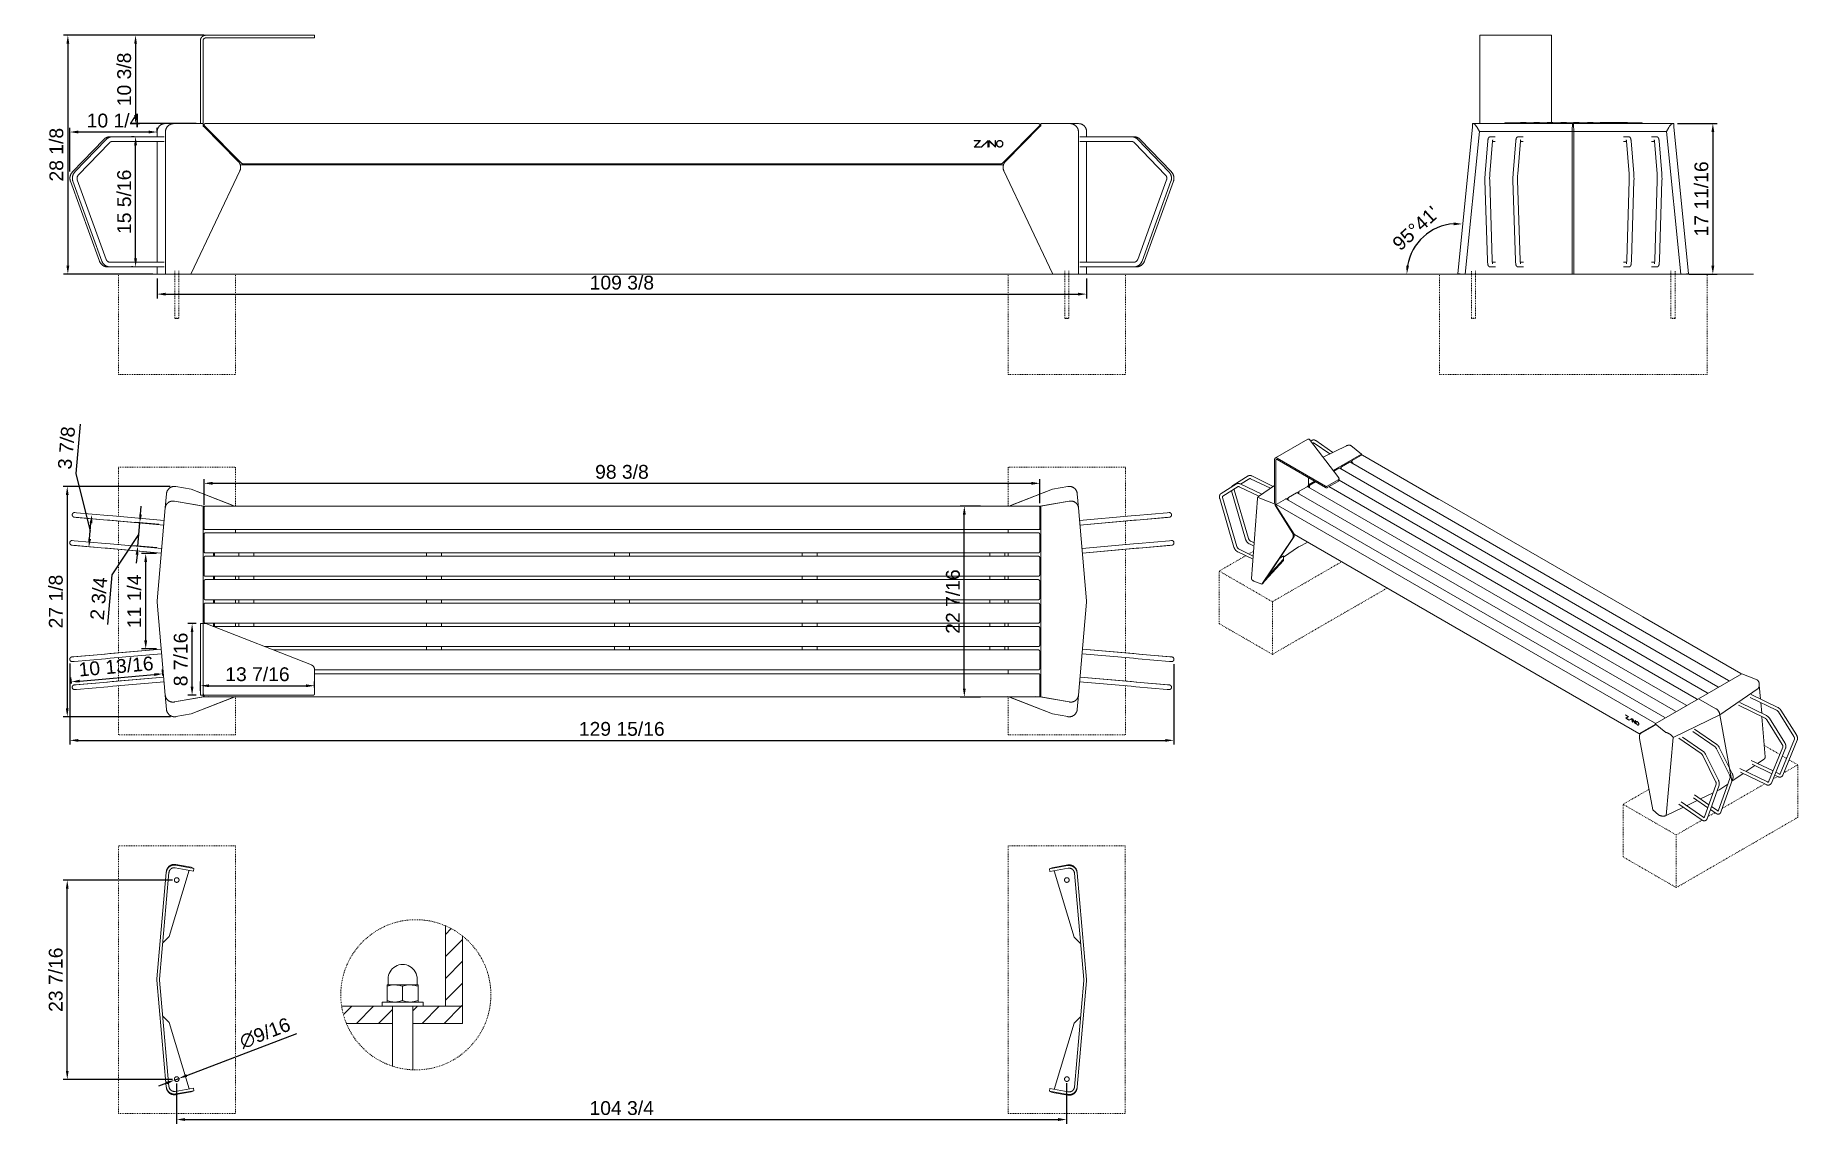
# Model space of a CAD drawing. Header units: inches. Extents: x -2 to 206, y 1 to 129.
import ezdxf

# ---------------------------------------------------------------- set-up
doc = ezdxf.new("R2010")
doc.units = ezdxf.units.IN
doc.linetypes.add('HIDDEN', pattern=[1.905, 1.27, -0.635])
for name, color, linetype, lineweight in [('ZANO_R', 7, 'Continuous', 0), ('ZANO_R_przerywana', 250, 'HIDDEN', 0), ('ZANO_W', 1, 'Continuous', 0)]:
    doc.layers.add(name, color=color, linetype=linetype, lineweight=lineweight)
doc.styles.get("Standard").update_dxf_attribs({"font": 'arial.ttf'})
doc.dimstyles.new('amerykanie', dxfattribs={"dimtxt": 50, "dimasz": 50, "dimexe": 0.5, "dimexo": 0.5, "dimgap": 1, "dimtad": 1, "dimdec": 0, "dimzin": 0, "dimlunit": 5, "dimtxsty": 'Standard', "dimcen": 0.09, "dimclrd": 1, "dimclre": 1, "dimclrt": 1, "dimazin": 0, "dimtfac": 1, "dimtdec": 0, "dimtmove": 0, "dimatfit": 3, "dimfxl": 1, "dimtzin": 0, "dimarcsym": 1})

msp = doc.modelspace()

# ---------------------------------------------------------------- blocks, each defined once
blk = doc.blocks.new('*D376')
at = {"layer": 'ZANO_W', "color": 1, "lineweight": -2}
for p, q in [((9.93, 117.5), (9.6, 117.5)), ((10.1, 103.17), (10.1, 116.5)), ((9.79, 102.17), (9.6, 102.17))]:
    blk.add_line(p, q, dxfattribs=at)
at = {"layer": 'ZANO_W', "color": 1}
for points in [[(10.26, 116.5), (9.93, 116.5), (10.1, 117.5)], [(9.93, 103.17), (10.26, 103.17), (10.1, 102.17)]]:
    blk.add_solid(points, dxfattribs=at)
at = {"layer": 'ZANO_W', "color": 1, "insert": (8.76, 109.84), "char_height": 1.625, "attachment_point": 5, "rotation": 90}
blk.add_mtext('15 5/16', dxfattribs=at)
blk = doc.blocks.new('*D377')
at = {"layer": 'ZANO_W', "color": 1, "lineweight": -2}
for p, q in [((2.36, 113.41), (2.36, 118.55)), ((12.63, 118), (12.63, 118.55)), ((11.63, 118.05), (3.36, 118.05))]:
    blk.add_line(p, q, dxfattribs=at)
at = {"layer": 'ZANO_W', "color": 1}
for points in [[(3.36, 118.22), (3.36, 117.88), (2.36, 118.05)], [(11.63, 117.88), (11.63, 118.22), (12.63, 118.05)]]:
    blk.add_solid(points, dxfattribs=at)
at = {"layer": 'ZANO_W', "color": 1, "insert": (7.5, 119.39), "char_height": 1.625, "attachment_point": 5}
blk.add_mtext('10 1/4', dxfattribs=at)
blk = doc.blocks.new('*D378')
at = {"layer": 'ZANO_W', "color": 1, "lineweight": -2}
for p, q in [((12.63, 100.83), (12.63, 98.48)), ((122.01, 100.83), (122.01, 98.48)), ((13.63, 98.98), (121.01, 98.98))]:
    blk.add_line(p, q, dxfattribs=at)
at = {"layer": 'ZANO_W', "color": 1}
for points in [[(13.63, 99.14), (13.63, 98.81), (12.63, 98.98)], [(121.01, 98.81), (121.01, 99.14), (122.01, 98.98)]]:
    blk.add_solid(points, dxfattribs=at)
at = {"layer": 'ZANO_W', "color": 1, "insert": (67.32, 100.32), "char_height": 1.625, "attachment_point": 5}
blk.add_mtext('109 3/8', dxfattribs=at)
blk = doc.blocks.new('*D379')
at = {"layer": 'ZANO_W', "color": 1, "lineweight": -2}
for p, q in [((17.86, 129.43), (1.63, 129.43)), ((2.13, 128.43), (2.13, 102.33)), ((12.13, 101.33), (1.63, 101.33))]:
    blk.add_line(p, q, dxfattribs=at)
at = {"layer": 'ZANO_W', "color": 1}
for points in [[(2.3, 128.43), (1.96, 128.43), (2.13, 129.43)], [(1.96, 102.33), (2.3, 102.33), (2.13, 101.33)]]:
    blk.add_solid(points, dxfattribs=at)
at = {"layer": 'ZANO_W', "color": 1, "insert": (0.79, 115.38), "char_height": 1.625, "attachment_point": 5, "rotation": 90}
blk.add_mtext('28 1/8', dxfattribs=at)
blk = doc.blocks.new('*D380')
at = {"layer": 'ZANO_W', "color": 1, "lineweight": -2}
for p, q in [((18.15, 129.43), (9.6, 129.43)), ((10.1, 128.43), (10.1, 120.04)), ((17.23, 119.04), (9.6, 119.04))]:
    blk.add_line(p, q, dxfattribs=at)
at = {"layer": 'ZANO_W', "color": 1}
for points in [[(10.26, 128.43), (9.93, 128.43), (10.1, 129.43)], [(9.93, 120.04), (10.26, 120.04), (10.1, 119.04)]]:
    blk.add_solid(points, dxfattribs=at)
at = {"layer": 'ZANO_W', "color": 1, "insert": (8.76, 124.24), "char_height": 1.625, "attachment_point": 5, "rotation": 90}
blk.add_mtext('10 3/8', dxfattribs=at)
blk = doc.blocks.new('*D381')
at = {"layer": 'ZANO_W', "color": 1, "lineweight": -2}
for p, q in [((191.55, 119.04), (196.2, 119.04)), ((195.7, 118.04), (195.7, 102.33)), ((192.91, 101.33), (196.2, 101.33))]:
    blk.add_line(p, q, dxfattribs=at)
at = {"layer": 'ZANO_W', "color": 1}
for points in [[(195.87, 118.04), (195.53, 118.04), (195.7, 119.04)], [(195.53, 102.33), (195.87, 102.33), (195.7, 101.33)]]:
    blk.add_solid(points, dxfattribs=at)
at = {"layer": 'ZANO_W', "color": 1, "insert": (194.36, 110.18), "char_height": 1.625, "attachment_point": 5, "rotation": 90}
blk.add_mtext('17 11/16', dxfattribs=at)
blk = doc.blocks.new('*D382')
at = {"layer": 'ZANO_W', "color": 1, "lineweight": -2}
blk.add_arc((165.63, 101.33), 5.94, 93.9723, 170.3376, dxfattribs=at)
at = {"layer": 'ZANO_W', "color": 1}
for points in [[(165.21, 107.08), (165.22, 107.41), (166.22, 107.23)], [(159.61, 102.34), (159.94, 102.31), (159.69, 101.33)]]:
    blk.add_solid(points, dxfattribs=at)
at = {"layer": 'ZANO_W', "color": 1, "insert": (160.74, 106.72), "char_height": 1.625, "attachment_point": 5, "rotation": 42.155}
blk.add_mtext("95%%d41'", dxfattribs=at)
blk = doc.blocks.new('*D383')
at = {"layer": 'ZANO_W', "color": 1, "lineweight": -2}
for p, q in [((14.15, 76.36), (1.56, 76.36)), ((2.06, 75.36), (2.06, 50.26)), ((14.2, 49.26), (1.56, 49.26))]:
    blk.add_line(p, q, dxfattribs=at)
at = {"layer": 'ZANO_W', "color": 1}
for points in [[(2.22, 75.36), (1.89, 75.36), (2.06, 76.36)], [(1.89, 50.26), (2.22, 50.26), (2.06, 49.26)]]:
    blk.add_solid(points, dxfattribs=at)
at = {"layer": 'ZANO_W', "color": 1, "insert": (0.72, 62.81), "char_height": 1.625, "attachment_point": 5, "rotation": 90}
blk.add_mtext('27 1/8', dxfattribs=at)
blk = doc.blocks.new('*D384')
at = {"layer": 'ZANO_W', "color": 1, "lineweight": -2}
for p, q in [((10.68, 73.05), (10.77, 74.05)), ((7.36, 65.97), (10.47, 70.69)), ((12.84, 71.86), (10.1, 72.1)), ((10.35, 69.31), (10.59, 72.06)), ((12.6, 69.12), (9.86, 69.36)), ((10.27, 68.32), (10.18, 67.32)), ((6.85, 60.12), (7.36, 65.97))]:
    blk.add_line(p, q, dxfattribs=at)
at = {"layer": 'ZANO_W', "color": 1}
for points in [[(10.52, 73.07), (10.85, 73.04), (10.59, 72.06)], [(10.43, 68.3), (10.1, 68.33), (10.35, 69.31)]]:
    blk.add_solid(points, dxfattribs=at)
at = {"layer": 'ZANO_W', "color": 1, "insert": (5.77, 63.16), "char_height": 1.625, "attachment_point": 5, "rotation": 85}
blk.add_mtext('2 3/4', dxfattribs=at)
blk = doc.blocks.new('*D385')
at = {"layer": 'ZANO_W', "color": 1, "lineweight": -2}
for p, q in [((3.56, 83.69), (3.05, 77.86)), ((3.05, 77.86), (4.77, 71.11)), ((4.44, 73.07), (4.44, 73.07)), ((4.69, 70.18), (4.85, 72.03)), ((4.11, 69.23), (4.11, 69.23))]:
    blk.add_line(p, q, dxfattribs=at)
at = {"layer": 'ZANO_W', "color": 1}
for points in [[(5.02, 72.02), (4.69, 72.05), (4.94, 73.03)], [(4.53, 70.2), (4.86, 70.17), (4.6, 69.19)]]:
    blk.add_solid(points, dxfattribs=at)
at = {"layer": 'ZANO_W', "color": 1, "insert": (1.97, 80.89), "char_height": 1.625, "attachment_point": 5, "rotation": 85}
blk.add_mtext('3 7/8', dxfattribs=at)
blk = doc.blocks.new('*D386')
at = {"layer": 'ZANO_W', "color": 1, "lineweight": -2}
for p, q in [((12.54, 68.45), (10.79, 68.45)), ((11.29, 58.23), (11.29, 67.45)), ((12.54, 57.23), (10.79, 57.23))]:
    blk.add_line(p, q, dxfattribs=at)
at = {"layer": 'ZANO_W', "color": 1}
for points in [[(11.46, 67.45), (11.12, 67.45), (11.29, 68.45)], [(11.12, 58.23), (11.46, 58.23), (11.29, 57.23)]]:
    blk.add_solid(points, dxfattribs=at)
at = {"layer": 'ZANO_W', "color": 1, "insert": (9.95, 62.84), "char_height": 1.625, "attachment_point": 5, "rotation": 90}
blk.add_mtext('11 1/4', dxfattribs=at)
blk = doc.blocks.new('*D387')
at = {"layer": 'ZANO_W', "color": 1, "lineweight": -2}
for p, q in [((109.53, 74.03), (107.12, 74.03)), ((107.62, 52.58), (107.62, 73.03)), ((109.53, 51.58), (107.12, 51.58))]:
    blk.add_line(p, q, dxfattribs=at)
at = {"layer": 'ZANO_W', "color": 1}
for points in [[(107.79, 73.03), (107.45, 73.03), (107.62, 74.03)], [(107.45, 52.58), (107.79, 52.58), (107.62, 51.58)]]:
    blk.add_solid(points, dxfattribs=at)
at = {"layer": 'ZANO_W', "color": 1, "insert": (106.28, 62.81), "char_height": 1.625, "attachment_point": 5, "rotation": 90}
blk.add_mtext('22 7/16', dxfattribs=at)
blk = doc.blocks.new('*D388')
at = {"layer": 'ZANO_W', "color": 1, "lineweight": -2}
for p, q in [((18.15, 74.2), (18.15, 77.22)), ((116.51, 74.38), (116.51, 77.22)), ((19.15, 76.72), (115.51, 76.72))]:
    blk.add_line(p, q, dxfattribs=at)
at = {"layer": 'ZANO_W', "color": 1}
for points in [[(19.15, 76.89), (19.15, 76.55), (18.15, 76.72)], [(115.51, 76.55), (115.51, 76.89), (116.51, 76.72)]]:
    blk.add_solid(points, dxfattribs=at)
at = {"layer": 'ZANO_W', "color": 1, "insert": (67.33, 78.06), "char_height": 1.625, "attachment_point": 5}
blk.add_mtext('98 3/8', dxfattribs=at)
blk = doc.blocks.new('*D389')
at = {"layer": 'ZANO_W', "color": 1, "lineweight": -2}
for p, q in [((2.35, 55.52), (2.35, 45.98)), ((132.27, 55.43), (132.27, 45.98)), ((3.35, 46.48), (131.27, 46.48))]:
    blk.add_line(p, q, dxfattribs=at)
at = {"layer": 'ZANO_W', "color": 1}
for points in [[(3.35, 46.64), (3.35, 46.31), (2.35, 46.48)], [(131.27, 46.31), (131.27, 46.64), (132.27, 46.48)]]:
    blk.add_solid(points, dxfattribs=at)
at = {"layer": 'ZANO_W', "color": 1, "insert": (67.31, 47.82), "char_height": 1.625, "attachment_point": 5}
blk.add_mtext('129 15/16', dxfattribs=at)
blk = doc.blocks.new('*D390')
at = {"layer": 'ZANO_W', "color": 1, "lineweight": -2}
for p, q in [((3.52, 53.45), (12.3, 54.22)), ((13.32, 54.11), (13.25, 54.81)), ((2.54, 53.17), (2.48, 53.86))]:
    blk.add_line(p, q, dxfattribs=at)
at = {"layer": 'ZANO_W', "color": 1}
for points in [[(12.32, 54.05), (12.29, 54.39), (13.3, 54.31)], [(3.51, 53.62), (3.54, 53.29), (2.53, 53.36)]]:
    blk.add_solid(points, dxfattribs=at)
at = {"layer": 'ZANO_W', "color": 1, "insert": (7.8, 55.17), "char_height": 1.625, "attachment_point": 5, "rotation": 5}
blk.add_mtext('10 13/16', dxfattribs=at)
blk = doc.blocks.new('*D391')
at = {"layer": 'ZANO_W', "color": 1, "lineweight": -2}
for p, q in [((17.23, 60.21), (16.25, 60.21)), ((16.75, 52.79), (16.75, 59.21)), ((17.23, 51.79), (16.25, 51.79))]:
    blk.add_line(p, q, dxfattribs=at)
at = {"layer": 'ZANO_W', "color": 1}
for points in [[(16.91, 59.21), (16.58, 59.21), (16.75, 60.21)], [(16.58, 52.79), (16.91, 52.79), (16.75, 51.79)]]:
    blk.add_solid(points, dxfattribs=at)
at = {"layer": 'ZANO_W', "color": 1, "insert": (15.41, 56), "char_height": 1.625, "attachment_point": 5, "rotation": 90}
blk.add_mtext('8 7/16', dxfattribs=at)
blk = doc.blocks.new('*D392')
at = {"layer": 'ZANO_W', "color": 1, "lineweight": -2}
for p, q in [((17.73, 52.32), (17.73, 53.41)), ((18.73, 52.91), (30.16, 52.91)), ((31.16, 52.68), (31.16, 53.41))]:
    blk.add_line(p, q, dxfattribs=at)
at = {"layer": 'ZANO_W', "color": 1}
for points in [[(18.73, 53.07), (18.73, 52.74), (17.73, 52.91)], [(30.16, 52.74), (30.16, 53.07), (31.16, 52.91)]]:
    blk.add_solid(points, dxfattribs=at)
at = {"layer": 'ZANO_W', "color": 1, "insert": (24.44, 54.25), "char_height": 1.625, "attachment_point": 5}
blk.add_mtext('13 7/16', dxfattribs=at)
blk = doc.blocks.new('*D393')
at = {"layer": 'ZANO_W', "color": 1, "lineweight": -2}
for p, q in [((16.12, 7.06), (29.09, 11.98)), ((14.67, 6.51), (15.19, 6.7)), ((13.74, 6.15), (12.8, 5.8))]:
    blk.add_line(p, q, dxfattribs=at)
at = {"layer": 'ZANO_W', "color": 1}
for points in [[(13.8, 6), (13.68, 6.31), (14.67, 6.51)], [(16.06, 7.21), (16.18, 6.9), (15.19, 6.7)]]:
    blk.add_solid(points, dxfattribs=at)
at = {"layer": 'ZANO_W', "color": 1, "insert": (25.33, 12.03), "char_height": 1.625, "attachment_point": 5, "rotation": 20.8095}
blk.add_mtext('∅9/16', dxfattribs=at)
blk = doc.blocks.new('*D394')
at = {"layer": 'ZANO_W', "color": 1, "lineweight": -2}
for p, q in [((14.43, 30.03), (1.56, 30.03)), ((2.06, 7.6), (2.06, 29.03)), ((14.43, 6.6), (1.56, 6.6))]:
    blk.add_line(p, q, dxfattribs=at)
at = {"layer": 'ZANO_W', "color": 1}
for points in [[(2.22, 29.03), (1.89, 29.03), (2.06, 30.03)], [(1.89, 7.6), (2.22, 7.6), (2.06, 6.6)]]:
    blk.add_solid(points, dxfattribs=at)
at = {"layer": 'ZANO_W', "color": 1, "insert": (0.71, 18.32), "char_height": 1.625, "attachment_point": 5, "rotation": 90}
blk.add_mtext('23 7/16', dxfattribs=at)
blk = doc.blocks.new('*D395')
at = {"layer": 'ZANO_W', "color": 1, "lineweight": -2}
for p, q in [((14.93, 6.1), (14.93, 1.37)), ((119.66, 6.16), (119.66, 1.37)), ((15.93, 1.87), (118.66, 1.87))]:
    blk.add_line(p, q, dxfattribs=at)
at = {"layer": 'ZANO_W', "color": 1}
for points in [[(15.93, 2.04), (15.93, 1.7), (14.93, 1.87)], [(118.66, 1.7), (118.66, 2.04), (119.66, 1.87)]]:
    blk.add_solid(points, dxfattribs=at)
at = {"layer": 'ZANO_W', "color": 1, "insert": (67.3, 3.21), "char_height": 1.625, "attachment_point": 5}
blk.add_mtext('104 3/4', dxfattribs=at)

# ---------------------------------------------------------------- dimensions: what is measured, and where the dimension line sits
at = {"layer": 'ZANO_W'}
for base, p1, p2, picture, middle in [((2.1312, 101.32579), (18.36096, 129.43325), (12.63133, 101.32579), '*D379', (0.79099, 115.37952)), ((10.09652, 119.04058), (18.64885, 129.43325), (17.7311, 119.04058), '*D380', (8.75576, 124.23692)), ((195.6998, 101.32579), (191.04856, 119.04058), (192.41334, 101.32579), '*D381', (194.35958, 110.18318)), ((10.09652, 117.49879), (10.29069, 102.17231), (10.42984, 117.49879), '*D376', (8.75631, 109.83555)), ((2.055617, 49.255025), (14.652266, 76.360366), (14.701237, 49.255025), '*D383', (0.715405, 62.807695)), ((107.61896, 74.03409), (110.02755, 51.58176), (110.02755, 74.03409), '*D387', (106.27875, 62.80793)), ((11.29161, 68.4493), (13.04311, 57.2256), (13.04311, 68.4493), '*D386', (9.9514, 62.83745)), ((16.74574, 60.21259), (17.7311, 51.78822), (17.7311, 60.21259), '*D391', (15.40553, 56.00041)), ((2.05562, 30.02704), (14.93036, 6.60415), (14.93036, 30.02704), '*D394', (0.71485, 18.31559))]:
    dim = msp.add_linear_dim(base=base, p1=p1, p2=p2, angle=90, dimstyle='amerykanie', override={"dimtxt": 1.625, "dimasz": 1, "dimgap": 0.5, "dimdec": 4, "dimaunit": 1, "dimadec": 1, "dimtdec": 4, "dimtmove": 1, "dimfrac": 2}, dxfattribs=at)
    dim.commit()
    dim.dimension.update_dxf_attribs({"geometry": picture, "text_midpoint": middle})
for base, p1, p2, picture, middle in [((2.36226, 118.05035), (12.63133, 117.49879), (2.36226, 112.90528), '*D377', (7.49679, 119.39057)), ((122.01141, 98.97575), (12.63133, 101.32579), (122.01141, 101.32579), '*D378', (67.32137, 100.31651)), ((116.51285, 76.72051), (18.14909, 73.69801), (116.51285, 73.87663), '*D388', (67.33097, 78.06127)), ((132.27487, 46.47709), (2.35357, 56.02419), (132.27487, 55.93188), '*D389', (67.31422, 47.8173)), ((31.15578, 52.90695), (17.7311, 51.81775), (31.15578, 52.17822), '*D392', (24.44344, 54.24771)), ((119.66033, 1.86977), (14.93036, 6.60415), (119.66033, 6.6632), '*D395', (67.29534, 3.21054))]:
    dim = msp.add_linear_dim(base=base, p1=p1, p2=p2, dimstyle='amerykanie', override={"dimtxt": 1.625, "dimasz": 1, "dimgap": 0.5, "dimdec": 4, "dimaunit": 1, "dimadec": 1, "dimtdec": 4, "dimtmove": 1, "dimfrac": 2}, dxfattribs=at)
    dim.commit()
    dim.dimension.update_dxf_attribs({"geometry": picture, "text_midpoint": middle})
dim = msp.add_angular_dim_2l(base=(163.00471, 106.65233), line1=((7.7029, 101.32579), (199.66405, 101.32579)), line2=((165.62904, 101.35173), (167.35396, 118.66346)), dimstyle='amerykanie', override={"dimtxt": 1.625, "dimasz": 1, "dimgap": 0.5, "dimdec": 4, "dimaunit": 1, "dimadec": 1, "dimtdec": 4, "dimtmove": 1, "dimfrac": 2}, dxfattribs=at)
dim.commit()
dim.dimension.update_dxf_attribs({"geometry": '*D382', "text_midpoint": (160.74258, 106.72047)})
for base, p1, p2, angle, picture, middle in [((4.94036, 73.03083), (4.60412, 69.18762), (4.94036, 73.03083), 85.0000009, '*D385', (3.09643, 78.35587)), ((10.59495, 72.05867), (13.09772, 69.07355), (13.33789, 71.81869), 84.9999805, '*D384', (7.32097, 65.47103))]:
    dim = msp.add_linear_dim(base=base, p1=p1, p2=p2, angle=angle, dimstyle='amerykanie', override={"dimtxt": 1.625, "dimasz": 1, "dimgap": 0.5, "dimdec": 4, "dimaunit": 1, "dimadec": 1, "dimtdec": 4, "dimtmove": 1, "dimfrac": 2}, dxfattribs=at)
    dim.commit()
    dim.dimension.update_dxf_attribs({"geometry": picture, "text_midpoint": middle, "dimtype": 161})
dim = msp.add_aligned_dim(p1=(2.58641, 52.67187), p2=(13.35905, 53.61436), distance=0.69534, dimstyle='amerykanie', override={"dimtxt": 1.625, "dimasz": 1, "dimgap": 0.5, "dimdec": 4, "dimaunit": 1, "dimadec": 1, "dimtdec": 4, "dimtmove": 1, "dimfrac": 2}, dxfattribs=at)
dim.commit()
dim.dimension.update_dxf_attribs({"geometry": '*D390', "text_midpoint": (7.79527, 55.17148)})
dim = msp.add_diameter_dim_2p(p1=(14.67277, 6.50625), p2=(15.18795, 6.70205), dimstyle='amerykanie', override={"dimtxt": 1.625, "dimasz": 1, "dimgap": 0.5, "dimdec": 4, "dimaunit": 1, "dimadec": 1, "dimtdec": 4, "dimtmove": 1, "dimfrac": 2}, dxfattribs=at)
dim.commit()
dim.dimension.update_dxf_attribs({"geometry": '*D393', "text_midpoint": (25.82228, 10.74366), "dimtype": 163})

# ---------------------------------------------------------------- linework, layer by layer
at = {"layer": 'ZANO_R'}
for p, q in [((17.7311, 128.80339), (17.73146, 128.8249)), ((17.7311, 119.04058), (17.7311, 128.80339)), ((17.73146, 128.8249), (17.73256, 128.84638)), ((17.73256, 128.84638), (17.7344, 128.86781)), ((17.7344, 128.86781), (17.73696, 128.88916)), ((17.73696, 128.88916), (17.74025, 128.91041)), ((17.74025, 128.91041), (17.74427, 128.93154)), ((17.74427, 128.93154), (17.74901, 128.95252)), ((17.74901, 128.95252), (17.75445, 128.97333)), ((17.75445, 128.97333), (17.76061, 128.99394)), ((17.76061, 128.99394), (17.76746, 129.01432)), ((17.76746, 129.01432), (17.77501, 129.03446)), ((17.77501, 129.03446), (17.78324, 129.05433)), ((17.78324, 129.05433), (17.79215, 129.07391)), ((17.79215, 129.07391), (17.80171, 129.09317)), ((17.80171, 129.09317), (17.81193, 129.11209)), ((17.81193, 129.11209), (17.82279, 129.13066)), ((17.82279, 129.13066), (17.83428, 129.14884)), ((17.83428, 129.14884), (17.84638, 129.16662)), ((17.84638, 129.16662), (17.85908, 129.18398)), ((17.85908, 129.18398), (17.87237, 129.20089)), ((17.87237, 129.20089), (17.88622, 129.21734)), ((17.88622, 129.21734), (17.90063, 129.23331)), ((17.90063, 129.23331), (17.91558, 129.24877)), ((17.91558, 129.24877), (17.93104, 129.26372)), ((17.93104, 129.26372), (17.94701, 129.27813)), ((17.94701, 129.27813), (17.96346, 129.29198)), ((17.96346, 129.29198), (17.98037, 129.30527)), ((17.98037, 129.30527), (17.99773, 129.31797)), ((17.99773, 129.31797), (18.01551, 129.33007)), ((18.01551, 129.33007), (18.03369, 129.34156)), ((18.03369, 129.34156), (18.05226, 129.35242)), ((18.04622, 128.81438), (18.04603, 128.80339)), ((18.04603, 128.80339), (18.04603, 119.04058)), ((18.04679, 128.82536), (18.04622, 128.81438)), ((18.04775, 128.83631), (18.04679, 128.82536)), ((18.04909, 128.84722), (18.04775, 128.83631)), ((18.05081, 128.85808), (18.04909, 128.84722)), ((18.05291, 128.86887), (18.05081, 128.85808)), ((18.05226, 129.35242), (18.07118, 129.36264)), ((18.05538, 128.87958), (18.05291, 128.86887)), ((18.05823, 128.8902), (18.05538, 128.87958)), ((18.06144, 128.90071), (18.05823, 128.8902)), ((18.06502, 128.91111), (18.06144, 128.90071)), ((18.06896, 128.92137), (18.06502, 128.91111)), ((18.07325, 128.93149), (18.06896, 128.92137)), ((18.07118, 129.36264), (18.09044, 129.3722)), ((18.0779, 128.94145), (18.07325, 128.93149)), ((18.08289, 128.95124), (18.0779, 128.94145)), ((18.08822, 128.96086), (18.08289, 128.95124)), ((18.09388, 128.97028), (18.08822, 128.96086)), ((18.09044, 129.3722), (18.11002, 129.38111)), ((18.09987, 128.9795), (18.09388, 128.97028)), ((18.10617, 128.9885), (18.09987, 128.9795)), ((18.11279, 128.99728), (18.10617, 128.9885)), ((18.11002, 129.38111), (18.12989, 129.38934)), ((18.11971, 129.00583), (18.11279, 128.99728)), ((18.12692, 129.01412), (18.11971, 129.00583)), ((18.13441, 129.02216), (18.12692, 129.01412)), ((18.12989, 129.38934), (18.15003, 129.39689)), ((18.14219, 129.02994), (18.13441, 129.02216)), ((18.15023, 129.03743), (18.14219, 129.02994)), ((18.15003, 129.39689), (18.17041, 129.40374)), ((18.15852, 129.04464), (18.15023, 129.03743)), ((18.16707, 129.05156), (18.15852, 129.04464)), ((18.17584, 129.05818), (18.16707, 129.05156)), ((18.17041, 129.40374), (18.19102, 129.4099)), ((18.18485, 129.06448), (18.17584, 129.05818)), ((18.19407, 129.07047), (18.18485, 129.06448)), ((18.19102, 129.4099), (18.21183, 129.41534)), ((18.20349, 129.07613), (18.19407, 129.07047)), ((18.2131, 129.08146), (18.20349, 129.07613)), ((18.21183, 129.41534), (18.23281, 129.42008)), ((18.2229, 129.08645), (18.2131, 129.08146)), ((18.23286, 129.0911), (18.2229, 129.08645)), ((18.23281, 129.42008), (18.25394, 129.42409)), ((18.24298, 129.09539), (18.23286, 129.0911)), ((18.25324, 129.09933), (18.24298, 129.09539)), ((18.26364, 129.10291), (18.25324, 129.09933)), ((18.25394, 129.42409), (18.27519, 129.42739)), ((18.27415, 129.10612), (18.26364, 129.10291)), ((18.28477, 129.10897), (18.27415, 129.10612)), ((18.27519, 129.42739), (18.29654, 129.42995)), ((18.29548, 129.11144), (18.28477, 129.10897)), ((18.30627, 129.11354), (18.29548, 129.11144)), ((18.29654, 129.42995), (18.31797, 129.43178)), ((18.31713, 129.11526), (18.30627, 129.11354)), ((18.32804, 129.1166), (18.31713, 129.11526)), ((18.31797, 129.43178), (18.33945, 129.43289)), ((18.33899, 129.11756), (18.32804, 129.1166)), ((18.34996, 129.11813), (18.33899, 129.11756)), ((18.33945, 129.43289), (18.36096, 129.43325)), ((18.36096, 129.11832), (18.34996, 129.11813)), ((18.36096, 129.43325), (30.95895, 129.43325)), ((30.95895, 129.11832), (18.36096, 129.11832)), ((31.15578, 129.43325), (30.95895, 129.43325)), ((31.15578, 129.43325), (30.95895, 129.43325)), ((30.95895, 129.11832), (31.15578, 129.11832)), ((30.95895, 129.11832), (31.15578, 129.11832)), ((31.15578, 129.43325), (31.15578, 129.11832)), ((31.15578, 129.43325), (31.15578, 129.11832)), ((168.28041, 129.43325), (168.28041, 129.11832)), ((168.47724, 129.43325), (168.28041, 129.43325)), ((168.28041, 129.11832), (168.28041, 119.04058)), ((168.47724, 129.43325), (171.30272, 129.43325)), ((171.85273, 129.43325), (171.30272, 129.43325)), ((176.70477, 129.43325), (171.85273, 129.43325)), ((176.70477, 129.11832), (176.70477, 129.43325)), ((176.70477, 129.11832), (176.70477, 119.16135)), ((12.64327, 118.22056), (12.63956, 118.1884)), ((12.64808, 118.25256), (12.64327, 118.22056)), ((12.65399, 118.28439), (12.64808, 118.25256)), ((12.66098, 118.31599), (12.65399, 118.28439)), ((12.66905, 118.34734), (12.66098, 118.31599)), ((12.67818, 118.37839), (12.66905, 118.34734)), ((12.68838, 118.40911), (12.67818, 118.37839)), ((12.69963, 118.43946), (12.68838, 118.40911)), ((12.7119, 118.46941), (12.69963, 118.43946)), ((12.7252, 118.49892), (12.7119, 118.46941)), ((12.7395, 118.52795), (12.7252, 118.49892)), ((12.75478, 118.55648), (12.7395, 118.52795)), ((12.77104, 118.58447), (12.75478, 118.55648)), ((12.78824, 118.61189), (12.77104, 118.58447)), ((12.80637, 118.6387), (12.78824, 118.61189)), ((12.82541, 118.66488), (12.80637, 118.6387)), ((12.84534, 118.69038), (12.82541, 118.66488)), ((12.86613, 118.71519), (12.84534, 118.69038)), ((12.88775, 118.73927), (12.86613, 118.71519)), ((12.91019, 118.7626), (12.88775, 118.73927)), ((12.93342, 118.78514), (12.91019, 118.7626)), ((12.9574, 118.80688), (12.93342, 118.78514)), ((12.98211, 118.82778), (12.9574, 118.80688)), ((13.00753, 118.84782), (12.98211, 118.82778)), ((13.03362, 118.86698), (13.00753, 118.84782)), ((13.06034, 118.88524), (13.03362, 118.86698)), ((13.08768, 118.90256), (13.06034, 118.88524)), ((13.1156, 118.91895), (13.08768, 118.90256)), ((13.14406, 118.93436), (13.1156, 118.91895)), ((13.17303, 118.94879), (13.14406, 118.93436)), ((13.20248, 118.96222), (13.17303, 118.94879)), ((13.23237, 118.97463), (13.20248, 118.96222)), ((13.26267, 118.98602), (13.23237, 118.97463)), ((13.29335, 118.99635), (13.26267, 118.98602)), ((13.32435, 119.00563), (13.29335, 118.99635)), ((13.35566, 119.01384), (13.32435, 119.00563)), ((13.38723, 119.02098), (13.35566, 119.01384)), ((13.41903, 119.02703), (13.38723, 119.02098)), ((13.45102, 119.03198), (13.41903, 119.02703)), ((13.45102, 119.03198), (13.57784, 119.04058)), ((13.57784, 119.04058), (14.60437, 119.04058)), ((13.62798, 118.23335), (13.62169, 118.19921)), ((13.63544, 118.26725), (13.62798, 118.23335)), ((13.64407, 118.30087), (13.63544, 118.26725)), ((13.65385, 118.33418), (13.64407, 118.30087)), ((13.66477, 118.36713), (13.65385, 118.33418)), ((13.67682, 118.39968), (13.66477, 118.36713)), ((13.68999, 118.4318), (13.67682, 118.39968)), ((13.70425, 118.46344), (13.68999, 118.4318)), ((13.7196, 118.49457), (13.70425, 118.46344)), ((13.73601, 118.52516), (13.7196, 118.49457)), ((13.75347, 118.55516), (13.73601, 118.52516)), ((13.77195, 118.58454), (13.75347, 118.55516)), ((13.79144, 118.61327), (13.77195, 118.58454)), ((13.8119, 118.64131), (13.79144, 118.61327)), ((13.83332, 118.66862), (13.8119, 118.64131)), ((13.85566, 118.69518), (13.83332, 118.66862)), ((13.87891, 118.72096), (13.85566, 118.69518)), ((13.90303, 118.74592), (13.87891, 118.72096)), ((13.928, 118.77003), (13.90303, 118.74592)), ((13.95379, 118.79327), (13.928, 118.77003)), ((13.98036, 118.8156), (13.95379, 118.79327)), ((14.00768, 118.83701), (13.98036, 118.8156)), ((14.03573, 118.85746), (14.00768, 118.83701)), ((14.06447, 118.87693), (14.03573, 118.85746)), ((14.09386, 118.8954), (14.06447, 118.87693)), ((14.12387, 118.91284), (14.09386, 118.8954)), ((14.15446, 118.92924), (14.12387, 118.91284)), ((14.1856, 118.94458), (14.15446, 118.92924)), ((14.21725, 118.95883), (14.1856, 118.94458)), ((14.24937, 118.97198), (14.21725, 118.95883)), ((14.28193, 118.98402), (14.24937, 118.97198)), ((14.31488, 118.99493), (14.28193, 118.98402)), ((14.34819, 119.00469), (14.31488, 118.99493)), ((14.38182, 119.0133), (14.34819, 119.00469)), ((14.41572, 119.02075), (14.38182, 119.0133)), ((14.44986, 119.02702), (14.41572, 119.02075)), ((14.48419, 119.03211), (14.44986, 119.02702)), ((14.51869, 119.03602), (14.48419, 119.03211)), ((14.55329, 119.03873), (14.51869, 119.03602)), ((14.58797, 119.04025), (14.55329, 119.03873)), ((14.62268, 119.04058), (14.58797, 119.04025)), ((14.6918, 119.04058), (14.60437, 119.04058)), ((14.6918, 119.04058), (18.03489, 119.04058)), ((18.03489, 119.04058), (18.03489, 118.72565)), ((18.03829, 118.94215), (18.03489, 118.92268)), ((18.03489, 118.72565), (18.03489, 118.69229)), ((18.03489, 118.69229), (18.12028, 118.69154)), ((18.04107, 118.96172), (18.03829, 118.94215)), ((18.04324, 118.98137), (18.04107, 118.96172)), ((18.04479, 119.00107), (18.04324, 118.98137)), ((18.04572, 119.02081), (18.04479, 119.00107)), ((18.04603, 119.04058), (18.04572, 119.02081)), ((22.17063, 114.59965), (18.12028, 118.69154)), ((18.14873, 118.88849), (18.14864, 118.88311)), ((18.14864, 118.88311), (18.14873, 118.87774)), ((18.14901, 118.89386), (18.14873, 118.88849)), ((18.14873, 118.87774), (18.14901, 118.87237)), ((18.14946, 118.89922), (18.14901, 118.89386)), ((18.14901, 118.87237), (18.14946, 118.86701)), ((18.1501, 118.90455), (18.14946, 118.89922)), ((18.14946, 118.86701), (18.1501, 118.86167)), ((18.15093, 118.90987), (18.1501, 118.90455)), ((18.1501, 118.86167), (18.15093, 118.85636)), ((18.15193, 118.91515), (18.15093, 118.90987)), ((18.15093, 118.85636), (18.15193, 118.85108)), ((18.15312, 118.9204), (18.15193, 118.91515)), ((18.15193, 118.85108), (18.15312, 118.84583)), ((18.15299, 118.65849), (18.15299, 118.84634)), ((18.15448, 118.9256), (18.15312, 118.9204)), ((18.15312, 118.84583), (18.15448, 118.84063)), ((18.15602, 118.93075), (18.15448, 118.9256)), ((18.15448, 118.84063), (18.15602, 118.83548)), ((18.15773, 118.93584), (18.15602, 118.93075)), ((18.15602, 118.83548), (18.15773, 118.83038)), ((18.15962, 118.94088), (18.15773, 118.93584)), ((18.15773, 118.83038), (18.15962, 118.82535)), ((18.16167, 118.94585), (18.15962, 118.94088)), ((18.15962, 118.82535), (18.16167, 118.82038)), ((18.1639, 118.95074), (18.16167, 118.94585)), ((18.16167, 118.82038), (18.1639, 118.81548)), ((18.16629, 118.95556), (18.1639, 118.95074)), ((18.1639, 118.81548), (18.16629, 118.81067)), ((18.16885, 118.96029), (18.16629, 118.95556)), ((18.16629, 118.81067), (18.16885, 118.80594)), ((18.17156, 118.96493), (18.16885, 118.96029)), ((18.16885, 118.80594), (18.17156, 118.8013)), ((18.17443, 118.96947), (18.17156, 118.96493)), ((18.17156, 118.8013), (18.17443, 118.79675)), ((18.17746, 118.97392), (18.17443, 118.96947)), ((18.17443, 118.79675), (18.17746, 118.79231)), ((18.18063, 118.97826), (18.17746, 118.97392)), ((18.17746, 118.79231), (18.18063, 118.78797)), ((18.18396, 118.98249), (18.18063, 118.97826)), ((18.18063, 118.78797), (18.18396, 118.78374)), ((18.18742, 118.9866), (18.18396, 118.98249)), ((18.18396, 118.78374), (18.18742, 118.77963)), ((18.19102, 118.99059), (18.18742, 118.9866)), ((18.18742, 118.77963), (18.19102, 118.77564)), ((18.19476, 118.99446), (18.19102, 118.99059)), ((18.19102, 118.77564), (18.19476, 118.77177)), ((18.19862, 118.99819), (18.19476, 118.99446)), ((22.60377, 114.36276), (18.19476, 118.77177)), ((18.20262, 119.0018), (18.19862, 118.99819)), ((18.20673, 119.00526), (18.20262, 119.0018)), ((18.21096, 119.00858), (18.20673, 119.00526)), ((18.2153, 119.01176), (18.21096, 119.00858)), ((18.21974, 119.01478), (18.2153, 119.01176)), ((18.22429, 119.01765), (18.21974, 119.01478)), ((18.22893, 119.02037), (18.22429, 119.01765)), ((18.23366, 119.02292), (18.22893, 119.02037)), ((18.23847, 119.02532), (18.23366, 119.02292)), ((18.24337, 119.02754), (18.23847, 119.02532)), ((18.24834, 119.0296), (18.24337, 119.02754)), ((18.25337, 119.03149), (18.24834, 119.0296)), ((18.25847, 119.0332), (18.25337, 119.03149)), ((18.26362, 119.03474), (18.25847, 119.0332)), ((18.26882, 119.0361), (18.26362, 119.03474)), ((18.27407, 119.03728), (18.26882, 119.0361)), ((18.27935, 119.03829), (18.27407, 119.03728)), ((18.28466, 119.03911), (18.27935, 119.03829)), ((18.29, 119.03975), (18.28466, 119.03911)), ((18.29536, 119.04021), (18.29, 119.03975)), ((18.30073, 119.04049), (18.29536, 119.04021)), ((18.3061, 119.04058), (18.30073, 119.04049)), ((116.35494, 119.04058), (18.3061, 119.04058)), ((116.46628, 118.77177), (112.05727, 114.36276)), ((116.52245, 118.69154), (112.47211, 114.59965)), ((116.36032, 119.04049), (116.35494, 119.04058)), ((116.36569, 119.04021), (116.36032, 119.04049)), ((116.37104, 119.03975), (116.36569, 119.04021)), ((116.37638, 119.03911), (116.37104, 119.03975)), ((116.3817, 119.03829), (116.37638, 119.03911)), ((116.38698, 119.03728), (116.3817, 119.03829)), ((116.39222, 119.0361), (116.38698, 119.03728)), ((116.39742, 119.03474), (116.39222, 119.0361)), ((116.40258, 119.0332), (116.39742, 119.03474)), ((116.40767, 119.03149), (116.40258, 119.0332)), ((116.41117, 119.03037), (116.40605, 119.0322)), ((116.41271, 119.0296), (116.40767, 119.03149)), ((116.41622, 119.02835), (116.41117, 119.03037)), ((116.41767, 119.02754), (116.41271, 119.0296)), ((116.4212, 119.02617), (116.41622, 119.02835)), ((116.42257, 119.02532), (116.41767, 119.02754)), ((116.4261, 119.02381), (116.4212, 119.02617)), ((116.42738, 119.02292), (116.42257, 119.02532)), ((116.43092, 119.02128), (116.4261, 119.02381)), ((116.43212, 119.02037), (116.42738, 119.02292)), ((116.43564, 119.01859), (116.43092, 119.02128)), ((116.43676, 119.01765), (116.43212, 119.02037)), ((116.44027, 119.01574), (116.43564, 119.01859)), ((116.4413, 119.01478), (116.43676, 119.01765)), ((116.4448, 119.01273), (116.44027, 119.01574)), ((116.44575, 119.01176), (116.4413, 119.01478)), ((116.44922, 119.00957), (116.4448, 119.01273)), ((116.45009, 119.00858), (116.44575, 119.01176)), ((116.45353, 119.00625), (116.44922, 119.00957)), ((116.45431, 119.00526), (116.45009, 119.00858)), ((116.45773, 119.00279), (116.45353, 119.00625)), ((116.45843, 119.0018), (116.45431, 119.00526)), ((116.4618, 118.99919), (116.45773, 119.00279)), ((116.46242, 118.99819), (116.45843, 119.0018)), ((116.46574, 118.99544), (116.4618, 118.99919)), ((116.46628, 118.99446), (116.46242, 118.99819)), ((116.46955, 118.99156), (116.46574, 118.99544)), ((116.47002, 118.99059), (116.46628, 118.99446)), ((116.46628, 118.77177), (116.47002, 118.77564)), ((116.47323, 118.98756), (116.46955, 118.99156)), ((116.47362, 118.9866), (116.47002, 118.99059)), ((116.47002, 118.77564), (116.47362, 118.77963)), ((116.47677, 118.98343), (116.47323, 118.98756)), ((116.47709, 118.98249), (116.47362, 118.9866)), ((116.47362, 118.77963), (116.47709, 118.78374)), ((116.48016, 118.97918), (116.47677, 118.98343)), ((116.48041, 118.97826), (116.47709, 118.98249)), ((116.47709, 118.78374), (116.48041, 118.78797)), ((116.4834, 118.97481), (116.48016, 118.97918)), ((116.48358, 118.97392), (116.48041, 118.97826)), ((116.48041, 118.78797), (116.48358, 118.79231)), ((116.48649, 118.97034), (116.4834, 118.97481)), ((116.48661, 118.96947), (116.48358, 118.97392)), ((116.48358, 118.79231), (116.48661, 118.79675)), ((116.48942, 118.96576), (116.48649, 118.97034)), ((116.48948, 118.96493), (116.48661, 118.96947)), ((116.48661, 118.79675), (116.48948, 118.8013)), ((116.4922, 118.96108), (116.48942, 118.96576)), ((116.4922, 118.96029), (116.48948, 118.96493)), ((116.48948, 118.8013), (116.4922, 118.80594)), ((116.48974, 118.80099), (116.49248, 118.80564)), ((116.48974, 118.65849), (116.48974, 118.80173)), ((116.49481, 118.95631), (116.4922, 118.96108)), ((116.49475, 118.95556), (116.4922, 118.96029)), ((116.4922, 118.80594), (116.49475, 118.81067)), ((116.49248, 118.80564), (116.49505, 118.81039)), ((116.49714, 118.95074), (116.49475, 118.95556)), ((116.49475, 118.81067), (116.49714, 118.81548)), ((116.49725, 118.95145), (116.49481, 118.95631)), ((116.49505, 118.81039), (116.49747, 118.81522)), ((116.49937, 118.94585), (116.49714, 118.95074)), ((116.49714, 118.81548), (116.49937, 118.82038)), ((116.49953, 118.94652), (116.49725, 118.95145)), ((116.49747, 118.81522), (116.49971, 118.82013)), ((116.50143, 118.94088), (116.49937, 118.94585)), ((116.49937, 118.82038), (116.50143, 118.82535)), ((116.50163, 118.9415), (116.49953, 118.94652)), ((116.49971, 118.82013), (116.50178, 118.82511)), ((116.50331, 118.93584), (116.50143, 118.94088)), ((116.50143, 118.82535), (116.50331, 118.83038)), ((116.50356, 118.93642), (116.50163, 118.9415)), ((116.50178, 118.82511), (116.50369, 118.83017)), ((116.50503, 118.93075), (116.50331, 118.93584)), ((116.50331, 118.83038), (116.50503, 118.83548)), ((116.50531, 118.93127), (116.50356, 118.93642)), ((116.50369, 118.83017), (116.50541, 118.83528)), ((116.50657, 118.9256), (116.50503, 118.93075)), ((116.50503, 118.83548), (116.50657, 118.84063)), ((116.50688, 118.92606), (116.50531, 118.93127)), ((116.50541, 118.83528), (116.50697, 118.84046)), ((116.50793, 118.9204), (116.50657, 118.9256)), ((116.50657, 118.84063), (116.50793, 118.84583)), ((116.50828, 118.92081), (116.50688, 118.92606)), ((116.50697, 118.84046), (116.50834, 118.84568)), ((116.50911, 118.91515), (116.50793, 118.9204)), ((116.50793, 118.84583), (116.50911, 118.85108)), ((116.50949, 118.91551), (116.50828, 118.92081)), ((116.50834, 118.84568), (116.50953, 118.85094)), ((116.51012, 118.90987), (116.50911, 118.91515)), ((116.50911, 118.85108), (116.51012, 118.85636)), ((116.51051, 118.91017), (116.50949, 118.91551)), ((116.50953, 118.85094), (116.51055, 118.85625)), ((116.51094, 118.90455), (116.51012, 118.90987)), ((116.51012, 118.85636), (116.51094, 118.86167)), ((116.51135, 118.9048), (116.51051, 118.91017)), ((116.51055, 118.85625), (116.51138, 118.86158)), ((116.51158, 118.89922), (116.51094, 118.90455)), ((116.51094, 118.86167), (116.51158, 118.86701)), ((116.51201, 118.8994), (116.51135, 118.9048)), ((116.51138, 118.86158), (116.51202, 118.86694)), ((116.51204, 118.89386), (116.51158, 118.89922)), ((116.51158, 118.86701), (116.51204, 118.87237)), ((116.51248, 118.89398), (116.51201, 118.8994)), ((116.51202, 118.86694), (116.51248, 118.87232)), ((116.51231, 118.88849), (116.51204, 118.89386)), ((116.51204, 118.87237), (116.51231, 118.87774)), ((116.5124, 118.88311), (116.51231, 118.88849)), ((116.51231, 118.87774), (116.5124, 118.88311)), ((116.51276, 118.88855), (116.51248, 118.89398)), ((116.51248, 118.87232), (116.51276, 118.87771)), ((116.51285, 118.88311), (116.51276, 118.88855)), ((116.51276, 118.87771), (116.51285, 118.88311)), ((116.60784, 118.72565), (116.52245, 118.69154)), ((119.95094, 119.04058), (116.60784, 119.04058)), ((116.60784, 119.04058), (116.60784, 118.72565)), ((120.03837, 119.04058), (119.95094, 119.04058)), ((120.03837, 119.04058), (120.07308, 119.04025)), ((121.0649, 119.04058), (120.05048, 119.04058)), ((120.07308, 119.04025), (120.10775, 119.03873)), ((120.10775, 119.03873), (120.14236, 119.03602)), ((120.14236, 119.03602), (120.17685, 119.03211)), ((120.17685, 119.03211), (120.21118, 119.02702)), ((120.21118, 119.02702), (120.24532, 119.02075)), ((120.24532, 119.02075), (120.27923, 119.0133)), ((120.27923, 119.0133), (120.31285, 119.00469)), ((120.31285, 119.00469), (120.34616, 118.99493)), ((120.34616, 118.99493), (120.37911, 118.98402)), ((120.37911, 118.98402), (120.41167, 118.97198)), ((120.41167, 118.97198), (120.44379, 118.95883)), ((120.44379, 118.95883), (120.47544, 118.94458)), ((120.47544, 118.94458), (120.50658, 118.92924)), ((120.50658, 118.92924), (120.53718, 118.91284)), ((120.53718, 118.91284), (120.56719, 118.8954)), ((120.56719, 118.8954), (120.59658, 118.87693)), ((120.59658, 118.87693), (120.62531, 118.85746)), ((120.62531, 118.85746), (120.65336, 118.83701)), ((120.65336, 118.83701), (120.68068, 118.8156)), ((120.68068, 118.8156), (120.70726, 118.79327)), ((120.70726, 118.79327), (120.73304, 118.77003)), ((120.73304, 118.77003), (120.75801, 118.74592)), ((120.75801, 118.74592), (120.78213, 118.72096)), ((120.78213, 118.72096), (120.80538, 118.69518)), ((120.80538, 118.69518), (120.82773, 118.66862)), ((120.82773, 118.66862), (120.84914, 118.64131)), ((120.84914, 118.64131), (120.86961, 118.61327)), ((120.86961, 118.61327), (120.88909, 118.58454)), ((120.88909, 118.58454), (120.90757, 118.55516)), ((120.90757, 118.55516), (120.92503, 118.52516)), ((120.92503, 118.52516), (120.94144, 118.49457)), ((120.94144, 118.49457), (120.95679, 118.46344)), ((120.95679, 118.46344), (120.97106, 118.4318)), ((120.97106, 118.4318), (120.98422, 118.39968)), ((120.98422, 118.39968), (120.99627, 118.36713)), ((120.99627, 118.36713), (121.0072, 118.33418)), ((121.0072, 118.33418), (121.01698, 118.30087)), ((121.01698, 118.30087), (121.0256, 118.26725)), ((121.0256, 118.26725), (121.03306, 118.23335)), ((121.03306, 118.23335), (121.03935, 118.19921)), ((121.0649, 119.04058), (121.19172, 119.03198)), ((121.2236, 119.02704), (121.19172, 119.03198)), ((121.2553, 119.02101), (121.2236, 119.02704)), ((121.28677, 119.0139), (121.2553, 119.02101)), ((121.31798, 119.00572), (121.28677, 119.0139)), ((121.34889, 118.99649), (121.31798, 119.00572)), ((121.37947, 118.9862), (121.34889, 118.99649)), ((121.40968, 118.97487), (121.37947, 118.9862)), ((121.43949, 118.96252), (121.40968, 118.97487)), ((121.46885, 118.94916), (121.43949, 118.96252)), ((121.49775, 118.9348), (121.46885, 118.94916)), ((121.52613, 118.91947), (121.49775, 118.9348)), ((121.55398, 118.90317), (121.52613, 118.91947)), ((121.58125, 118.88594), (121.55398, 118.90317)), ((121.60792, 118.86778), (121.58125, 118.88594)), ((121.63396, 118.84872), (121.60792, 118.86778)), ((121.65933, 118.82879), (121.63396, 118.84872)), ((121.684, 118.808), (121.65933, 118.82879)), ((121.70795, 118.78638), (121.684, 118.808)), ((121.73115, 118.76395), (121.70795, 118.78638)), ((121.75356, 118.74075), (121.73115, 118.76395)), ((121.77518, 118.7168), (121.75356, 118.74075)), ((121.79596, 118.69212), (121.77518, 118.7168)), ((121.81589, 118.66674), (121.79596, 118.69212)), ((121.83494, 118.6407), (121.81589, 118.66674)), ((121.85309, 118.61403), (121.83494, 118.6407)), ((121.87032, 118.58675), (121.85309, 118.61403)), ((121.8866, 118.5589), (121.87032, 118.58675)), ((121.90193, 118.53051), (121.8866, 118.5589)), ((121.91628, 118.50161), (121.90193, 118.53051)), ((121.92963, 118.47224), (121.91628, 118.50161)), ((121.94197, 118.44243), (121.92963, 118.47224)), ((121.95329, 118.41222), (121.94197, 118.44243)), ((121.96357, 118.38163), (121.95329, 118.41222)), ((121.9728, 118.35072), (121.96357, 118.38163)), ((121.98097, 118.31951), (121.9728, 118.35072)), ((121.98807, 118.28803), (121.98097, 118.31951)), ((121.99409, 118.25634), (121.98807, 118.28803)), ((121.99903, 118.22445), (121.99409, 118.25634)), ((122.00287, 118.19242), (121.99903, 118.22445)), ((165.68809, 101.35173), (167.413, 118.66346)), ((167.41268, 118.65248), (167.4127, 118.65654)), ((167.41279, 118.64842), (167.41268, 118.65248)), ((167.4127, 118.65654), (167.41285, 118.6606)), ((167.41279, 118.65394), (167.41286, 118.65817)), ((167.41287, 118.64972), (167.41279, 118.65394)), ((167.41305, 118.64436), (167.41279, 118.64842)), ((167.41285, 118.6606), (167.41315, 118.66465)), ((167.41286, 118.65817), (167.41307, 118.66238)), ((167.41309, 118.6455), (167.41287, 118.64972)), ((167.41344, 118.64032), (167.41305, 118.64436)), ((167.41307, 118.66238), (167.41343, 118.66659)), ((167.41346, 118.64129), (167.41309, 118.6455)), ((167.41315, 118.66465), (167.41358, 118.66869)), ((167.41343, 118.66659), (167.41394, 118.67079)), ((167.41397, 118.63629), (167.41344, 118.64032)), ((167.41397, 118.6371), (167.41346, 118.64129)), ((167.41358, 118.66869), (167.41416, 118.67271)), ((167.41394, 118.67079), (167.41458, 118.67496)), ((167.41463, 118.63293), (167.41397, 118.6371)), ((167.41464, 118.63229), (167.41397, 118.63629)), ((167.41416, 118.67271), (167.41486, 118.67671)), ((167.41458, 118.67496), (167.41538, 118.67911)), ((167.41543, 118.62878), (167.41463, 118.63293)), ((167.41545, 118.6283), (167.41464, 118.63229)), ((167.41486, 118.67671), (167.41571, 118.68068)), ((167.41538, 118.67911), (167.41631, 118.68323)), ((167.41638, 118.62435), (167.41545, 118.6283)), ((167.41571, 118.68068), (167.41668, 118.68463)), ((167.41631, 118.68323), (167.41739, 118.68731)), ((167.41739, 118.68731), (167.4186, 118.69136)), ((167.4186, 118.69136), (167.41996, 118.69536)), ((167.41996, 118.69536), (167.42145, 118.69931)), ((167.42145, 118.69931), (167.42307, 118.70321)), ((167.42307, 118.70321), (167.42483, 118.70705)), ((167.42483, 118.70705), (167.42673, 118.71082)), ((167.42673, 118.71082), (167.42875, 118.71453)), ((167.42875, 118.71453), (167.43089, 118.71817)), ((167.43089, 118.71817), (167.43316, 118.72173)), ((167.43355, 118.72565), (167.43355, 119.04058)), ((167.48809, 119.04058), (167.43355, 119.04058)), ((167.49241, 119.04053), (167.48809, 119.04058)), ((179.22137, 119.04058), (167.48809, 119.04058)), ((167.49673, 119.04039), (167.49241, 119.04053)), ((167.50105, 119.04016), (167.49673, 119.04039)), ((167.50537, 119.03984), (167.50105, 119.04016)), ((167.50967, 119.03943), (167.50537, 119.03984)), ((167.51397, 119.03893), (167.50967, 119.03943)), ((167.51826, 119.03834), (167.51397, 119.03893)), ((167.52253, 119.03766), (167.51826, 119.03834)), ((167.52719, 119.03682), (167.52253, 119.03766)), ((167.53183, 119.03588), (167.52719, 119.03682)), ((167.53645, 119.03484), (167.53183, 119.03588)), ((167.54104, 119.0337), (167.53645, 119.03484)), ((167.54561, 119.03246), (167.54104, 119.0337)), ((167.55016, 119.03113), (167.54561, 119.03246)), ((167.55468, 119.02971), (167.55016, 119.03113)), ((167.55917, 119.0282), (167.55468, 119.02971)), ((167.5636, 119.02662), (167.55917, 119.0282)), ((167.56799, 119.02495), (167.5636, 119.02662)), ((167.57236, 119.02321), (167.56799, 119.02495)), ((167.5767, 119.02138), (167.57236, 119.02321)), ((167.58527, 119.01752), (167.5767, 119.02138)), ((167.59372, 119.01337), (167.58527, 119.01752)), ((167.60319, 119.00833), (167.59372, 119.01337)), ((167.61248, 119.00297), (167.60319, 119.00833)), ((167.6216, 118.99733), (167.61248, 119.00297)), ((167.63056, 118.99142), (167.6216, 118.99733)), ((167.64009, 118.98474), (167.63056, 118.99142)), ((167.64943, 118.97781), (167.64009, 118.98474)), ((167.65859, 118.97063), (167.64943, 118.97781)), ((167.66758, 118.96324), (167.65859, 118.97063)), ((167.67717, 118.95498), (167.66758, 118.96324)), ((167.68656, 118.94652), (167.67717, 118.95498)), ((167.69579, 118.93785), (167.68656, 118.94652)), ((167.70484, 118.92902), (167.69579, 118.93785)), ((167.71506, 118.91865), (167.70484, 118.92902)), ((167.72509, 118.90809), (167.71506, 118.91865)), ((167.74459, 118.88647), (167.72509, 118.90809)), ((167.76497, 118.86239), (167.74459, 118.88647)), ((167.78468, 118.83774), (167.76497, 118.86239)), ((167.8053, 118.81062), (167.78468, 118.83774)), ((167.82532, 118.78305), (167.8053, 118.81062)), ((167.86382, 118.72682), (167.82532, 118.78305)), ((167.90871, 118.65671), (167.86382, 118.72682)), ((167.9518, 118.58548), (167.90871, 118.65671)), ((168.22357, 118.09579), (167.9518, 118.58548)), ((171.26687, 119.12403), (171.22751, 119.08467)), ((171.22751, 119.08467), (171.22751, 119.04058)), ((171.22751, 119.08467), (171.38497, 119.08467)), ((171.40128, 119.12403), (171.26687, 119.12403)), ((171.38497, 119.08467), (171.40128, 119.12403)), ((171.38497, 119.04058), (171.38497, 119.08467)), ((171.38497, 119.08467), (176.69391, 119.08467)), ((187.19388, 119.12403), (171.40128, 119.12403)), ((172.95962, 119.12846), (172.95962, 119.12403)), ((172.95966, 119.12847), (172.95964, 119.12846)), ((172.95965, 119.12846), (173.39265, 119.12846)), ((173.05636, 119.16135), (172.95972, 119.12849)), ((173.39265, 119.16135), (173.05636, 119.16135)), ((173.72894, 119.16135), (173.39265, 119.16135)), ((173.39265, 119.12846), (173.82565, 119.12846)), ((173.72894, 119.16135), (173.82558, 119.12849)), ((173.82568, 119.12846), (173.82568, 119.12403)), ((174.53427, 119.12846), (174.53427, 119.12403)), ((174.5343, 119.12847), (174.53429, 119.12846)), ((174.5343, 119.12846), (174.9673, 119.12846)), ((174.63101, 119.16135), (174.53436, 119.12849)), ((174.9673, 119.16135), (174.63101, 119.16135)), ((175.30359, 119.16135), (174.9673, 119.16135)), ((174.9673, 119.12846), (175.4003, 119.12846)), ((175.30359, 119.16135), (175.40023, 119.12849)), ((175.40032, 119.12846), (175.40032, 119.12403)), ((176.10892, 119.12846), (176.10892, 119.12403)), ((176.10895, 119.12847), (176.10894, 119.12846)), ((176.10894, 119.12846), (176.54194, 119.12846)), ((176.20565, 119.16135), (176.10901, 119.12849)), ((176.54194, 119.16135), (176.20565, 119.16135)), ((176.87824, 119.16135), (176.54194, 119.16135)), ((176.54194, 119.12846), (176.97495, 119.12846)), ((176.72855, 119.11931), (176.68919, 119.07994)), ((176.68919, 119.04058), (176.68919, 119.07994)), ((176.68919, 119.07994), (176.86887, 119.07994)), ((176.72855, 119.11931), (176.8723, 119.11931)), ((176.86887, 119.07994), (179.28736, 119.07994)), ((176.8723, 119.11931), (179.28907, 119.11931)), ((176.87824, 119.16135), (176.97488, 119.12849)), ((176.97497, 119.12846), (176.97497, 119.12403)), ((177.7005, 119.12846), (177.7005, 119.12403)), ((177.70053, 119.12847), (177.70052, 119.12846)), ((177.70052, 119.12846), (178.13352, 119.12846)), ((177.79723, 119.16135), (177.70059, 119.12849)), ((178.13352, 119.16135), (177.79723, 119.16135)), ((178.46981, 119.16135), (178.13352, 119.16135)), ((178.13352, 119.12846), (178.56653, 119.12846)), ((178.46981, 119.16135), (178.56646, 119.12849)), ((178.56655, 119.12846), (178.56655, 119.12403)), ((179.15871, 118.09579), (179.1593, 118.41844)), ((179.1593, 118.41844), (179.16323, 118.56952)), ((179.16323, 118.56952), (179.16939, 118.70585)), ((179.16939, 118.70585), (179.1775, 118.82317)), ((179.1775, 118.82317), (179.18199, 118.8717)), ((179.18199, 118.8717), (179.18754, 118.92011)), ((179.18754, 118.92011), (179.19292, 118.95764)), ((179.19292, 118.95764), (179.19571, 118.97382)), ((179.19571, 118.97382), (179.1989, 118.98994)), ((179.1989, 118.98994), (179.2016, 119.00172)), ((179.2016, 119.00172), (179.20312, 119.00757)), ((179.20312, 119.00757), (179.20477, 119.01338)), ((179.20477, 119.01338), (179.20627, 119.01815)), ((179.20627, 119.01815), (179.20708, 119.02052)), ((179.20708, 119.02052), (179.20794, 119.02287)), ((179.20794, 119.02287), (179.20866, 119.02476)), ((179.20866, 119.02476), (179.20943, 119.02663)), ((179.20943, 119.02663), (179.21025, 119.02848)), ((179.20972, 119.12846), (179.20972, 119.12403)), ((179.20976, 119.12847), (179.20974, 119.12846)), ((179.20975, 119.12846), (179.64275, 119.12846)), ((179.30646, 119.16135), (179.20982, 119.12849)), ((179.21025, 119.02848), (179.21112, 119.03031)), ((179.21114, 119.0303), (179.21128, 119.03079)), ((179.21128, 119.03079), (179.21143, 119.03127)), ((179.21143, 119.03127), (179.21161, 119.03174)), ((179.21161, 119.03174), (179.2118, 119.03221)), ((179.2118, 119.03221), (179.212, 119.03267)), ((179.212, 119.03267), (179.21223, 119.03313)), ((179.21223, 119.03313), (179.21246, 119.03358)), ((179.21246, 119.03358), (179.21272, 119.03401)), ((179.21272, 119.03401), (179.21299, 119.03444)), ((179.21299, 119.03444), (179.21327, 119.03486)), ((179.21327, 119.03486), (179.21357, 119.03527)), ((179.21357, 119.03527), (179.21388, 119.03567)), ((179.21388, 119.03567), (179.2142, 119.03606)), ((179.2142, 119.03606), (179.21454, 119.03644)), ((179.21454, 119.03644), (179.21489, 119.0368)), ((179.21489, 119.0368), (179.21525, 119.03715)), ((179.21525, 119.03715), (179.21563, 119.03749)), ((179.21563, 119.03749), (179.21601, 119.03782)), ((179.21601, 119.03782), (179.21641, 119.03813)), ((179.21641, 119.03813), (179.21682, 119.03843)), ((179.21682, 119.03843), (179.21724, 119.03871)), ((179.21724, 119.03871), (179.21767, 119.03898)), ((179.21767, 119.03898), (179.2181, 119.03924)), ((179.2181, 119.03924), (179.21855, 119.03948)), ((179.21855, 119.03948), (179.219, 119.0397)), ((179.219, 119.0397), (179.21947, 119.03991)), ((179.21947, 119.03991), (179.21993, 119.0401)), ((179.21993, 119.0401), (179.22041, 119.04028)), ((179.22041, 119.04028), (179.22089, 119.04044)), ((179.22089, 119.04044), (179.22137, 119.04058)), ((179.22137, 119.04058), (179.26074, 119.04058)), ((190.99403, 119.04058), (179.26074, 119.04058)), ((179.26074, 119.04058), (179.26123, 119.04044)), ((179.26123, 119.04044), (179.26171, 119.04028)), ((179.26171, 119.04028), (179.26218, 119.0401)), ((179.26218, 119.0401), (179.26265, 119.03991)), ((179.26265, 119.03991), (179.26311, 119.0397)), ((179.26311, 119.0397), (179.26356, 119.03948)), ((179.26356, 119.03948), (179.26401, 119.03924)), ((179.26401, 119.03924), (179.26445, 119.03898)), ((179.26445, 119.03898), (179.26487, 119.03871)), ((179.26487, 119.03871), (179.26529, 119.03843)), ((179.26529, 119.03843), (179.2657, 119.03813)), ((179.2657, 119.03813), (179.2661, 119.03782)), ((179.2661, 119.03782), (179.26649, 119.03749)), ((179.26649, 119.03749), (179.26686, 119.03715)), ((179.26686, 119.03715), (179.26722, 119.0368)), ((179.26722, 119.0368), (179.26757, 119.03644)), ((179.26757, 119.03644), (179.26791, 119.03606)), ((179.26791, 119.03606), (179.26824, 119.03567)), ((179.26824, 119.03567), (179.26855, 119.03527)), ((179.26855, 119.03527), (179.26885, 119.03486)), ((179.26885, 119.03486), (179.26913, 119.03444)), ((179.26913, 119.03444), (179.2694, 119.03401)), ((179.2694, 119.03401), (179.26965, 119.03358)), ((179.26965, 119.03358), (179.26989, 119.03313)), ((179.26989, 119.03313), (179.27011, 119.03267)), ((179.27011, 119.03267), (179.27032, 119.03221)), ((179.27032, 119.03221), (179.27051, 119.03174)), ((179.27051, 119.03174), (179.27068, 119.03127)), ((179.27068, 119.03127), (179.27084, 119.03079)), ((179.27084, 119.03079), (179.27098, 119.0303)), ((179.271, 119.03031), (179.27187, 119.02848)), ((179.27187, 119.02848), (179.27268, 119.02663)), ((179.27268, 119.02663), (179.27345, 119.02476)), ((179.27345, 119.02476), (179.27418, 119.02287)), ((179.27418, 119.02287), (179.27503, 119.02052)), ((179.27503, 119.02052), (179.27584, 119.01815)), ((179.27584, 119.01815), (179.27734, 119.01338)), ((179.27734, 119.01338), (179.279, 119.00757)), ((179.279, 119.00757), (179.28051, 119.00172)), ((179.28051, 119.00172), (179.28321, 118.98994)), ((179.28321, 118.98994), (179.28641, 118.97382)), ((179.28641, 118.97382), (179.28919, 118.95764)), ((179.28736, 119.07994), (179.28907, 119.11931)), ((179.28736, 119.04058), (179.28736, 119.07994)), ((179.28736, 119.07994), (179.32672, 119.07994)), ((179.28907, 119.11931), (179.325, 119.11931)), ((179.28919, 118.95764), (179.29457, 118.92011)), ((179.29457, 118.92011), (179.30012, 118.8717)), ((179.30012, 118.8717), (179.30461, 118.82317)), ((179.30461, 118.82317), (179.31273, 118.70585)), ((179.64275, 119.16135), (179.30646, 119.16135)), ((179.31273, 118.70585), (179.31888, 118.56952)), ((179.31888, 118.56952), (179.32281, 118.41844)), ((179.32281, 118.41844), (179.3234, 118.09579)), ((179.32672, 119.07994), (179.325, 119.11931)), ((179.325, 119.11931), (181.74178, 119.11931)), ((179.32672, 119.04058), (179.32672, 119.07994)), ((179.32672, 119.07994), (181.74521, 119.07994)), ((179.97904, 119.16135), (179.64275, 119.16135)), ((179.64275, 119.12846), (180.07575, 119.12846)), ((179.97904, 119.16135), (180.07568, 119.12849)), ((180.07578, 119.12846), (180.07578, 119.12403)), ((180.85681, 119.12846), (180.85681, 119.12403)), ((180.85685, 119.12847), (180.85684, 119.12846)), ((180.85684, 119.12846), (181.28984, 119.12846)), ((180.95355, 119.16135), (180.85691, 119.12849)), ((181.28984, 119.16135), (180.95355, 119.16135)), ((181.62613, 119.16135), (181.28984, 119.16135)), ((181.28984, 119.12846), (181.72284, 119.12846)), ((181.62613, 119.16135), (181.72277, 119.12849)), ((181.72287, 119.12846), (181.72287, 119.12403)), ((181.74178, 119.11931), (181.88548, 119.11931)), ((181.74521, 119.07994), (181.92489, 119.07994)), ((181.88552, 119.11931), (181.92489, 119.07994)), ((181.92017, 119.08467), (187.21018, 119.08467)), ((181.92489, 119.04058), (181.92489, 119.07994)), ((182.42543, 119.12795), (182.46478, 119.1673)), ((182.85845, 119.12794), (182.42544, 119.12794)), ((182.85845, 119.1673), (182.46481, 119.1673)), ((185.22026, 119.1673), (182.85845, 119.1673)), ((185.22026, 119.12794), (182.85845, 119.12794)), ((185.61391, 119.1673), (185.22026, 119.1673)), ((185.65327, 119.12794), (185.22026, 119.12794)), ((185.65329, 119.12795), (185.61394, 119.1673)), ((187.19388, 119.12403), (187.21018, 119.08467)), ((187.32828, 119.12403), (187.19388, 119.12403)), ((187.21018, 119.08467), (187.21018, 119.04058)), ((187.21018, 119.08467), (187.36765, 119.08467)), ((187.36765, 119.08467), (187.32828, 119.12403)), ((187.36765, 119.04058), (187.36765, 119.08467)), ((190.25855, 118.09579), (190.53031, 118.58548)), ((190.53031, 118.58548), (190.57341, 118.65671)), ((190.57341, 118.65671), (190.61829, 118.72682)), ((190.61829, 118.72682), (190.65679, 118.78305)), ((190.65679, 118.78305), (190.67681, 118.81062)), ((190.67681, 118.81062), (190.69744, 118.83774)), ((190.69744, 118.83774), (190.71714, 118.86239)), ((190.71714, 118.86239), (190.73753, 118.88647)), ((190.73753, 118.88647), (190.75703, 118.90809)), ((190.75703, 118.90809), (190.76705, 118.91865)), ((190.76705, 118.91865), (190.77727, 118.92902)), ((190.77727, 118.92902), (190.78633, 118.93785)), ((190.78633, 118.93785), (190.79555, 118.94652)), ((190.79555, 118.94652), (190.80495, 118.95498)), ((190.80495, 118.95498), (190.81453, 118.96324)), ((190.81453, 118.96324), (190.82352, 118.97063)), ((190.82352, 118.97063), (190.83268, 118.97781)), ((190.83268, 118.97781), (190.84203, 118.98474)), ((190.84203, 118.98474), (190.85156, 118.99142)), ((190.85156, 118.99142), (190.86051, 118.99733)), ((190.86051, 118.99733), (190.86963, 119.00297)), ((190.86963, 119.00297), (190.87893, 119.00833)), ((190.87893, 119.00833), (190.88839, 119.01337)), ((190.88839, 119.01337), (190.89684, 119.01752)), ((190.89684, 119.01752), (190.90542, 119.02138)), ((190.90542, 119.02138), (190.90975, 119.02321)), ((190.90975, 119.02321), (190.91412, 119.02495)), ((190.91412, 119.02495), (190.91852, 119.02662)), ((190.91852, 119.02662), (190.92295, 119.0282)), ((190.92295, 119.0282), (190.92744, 119.02971)), ((190.92744, 119.02971), (190.93195, 119.03113)), ((190.93195, 119.03113), (190.9365, 119.03246)), ((190.9365, 119.03246), (190.94107, 119.0337)), ((190.94107, 119.0337), (190.94567, 119.03484)), ((190.94567, 119.03484), (190.95029, 119.03588)), ((190.95029, 119.03588), (190.95493, 119.03682)), ((190.95493, 119.03682), (190.95959, 119.03766)), ((190.95959, 119.03766), (190.96386, 119.03834)), ((190.96386, 119.03834), (190.96814, 119.03893)), ((190.96814, 119.03893), (190.97244, 119.03943)), ((190.97244, 119.03943), (190.97675, 119.03984)), ((190.97675, 119.03984), (190.98106, 119.04016)), ((190.98106, 119.04016), (190.98538, 119.04039)), ((190.98538, 119.04039), (190.9897, 119.04053)), ((190.9897, 119.04053), (190.99403, 119.04058)), ((191.04856, 119.04058), (190.99403, 119.04058)), ((191.10761, 119.04058), (191.04856, 119.04058)), ((191.10761, 118.72565), (191.10761, 119.04058)), ((191.11026, 118.7181), (191.108, 118.72173)), ((191.11241, 118.7144), (191.11026, 118.7181)), ((191.11443, 118.71063), (191.11241, 118.7144)), ((191.11632, 118.7068), (191.11443, 118.71063)), ((191.11808, 118.70291), (191.11632, 118.7068)), ((191.11972, 118.69895), (191.11808, 118.70291)), ((191.12122, 118.69495), (191.11972, 118.69895)), ((191.12259, 118.6909), (191.12122, 118.69495)), ((191.12382, 118.6868), (191.12259, 118.6909)), ((191.12492, 118.68267), (191.12382, 118.6868)), ((191.12588, 118.6785), (191.12492, 118.68267)), ((191.1267, 118.67431), (191.12588, 118.6785)), ((191.12738, 118.67009), (191.1267, 118.67431)), ((191.12792, 118.66584), (191.12738, 118.67009)), ((191.12792, 118.66584), (192.8531, 101.35146)), ((2.66985, 113.35062), (6.34793, 117.17388)), ((2.95806, 113.3506), (6.63613, 117.17385)), ((7.03331, 116.79176), (3.35523, 112.96851)), ((6.34793, 117.17388), (6.37296, 117.19905)), ((6.37296, 117.19905), (6.39881, 117.22337)), ((6.39881, 117.22337), (6.42546, 117.24681)), ((6.42546, 117.24681), (6.45289, 117.26934)), ((6.45289, 117.26934), (6.48106, 117.29094)), ((6.48106, 117.29094), (6.50993, 117.31158)), ((6.50993, 117.31158), (6.53948, 117.33125)), ((6.53948, 117.33125), (6.56968, 117.34991)), ((6.56968, 117.34991), (6.60048, 117.36755)), ((6.60048, 117.36755), (6.63185, 117.38414)), ((6.63185, 117.38414), (6.66377, 117.39968)), ((6.63613, 117.17385), (6.66116, 117.19903)), ((6.66116, 117.19903), (6.68701, 117.22335)), ((6.66377, 117.39968), (6.69619, 117.41413)), ((6.68701, 117.22335), (6.71367, 117.24679)), ((6.69619, 117.41413), (6.72907, 117.42749)), ((6.71367, 117.24679), (6.74109, 117.26932)), ((6.72907, 117.42749), (6.76239, 117.43975)), ((6.74109, 117.26932), (6.76926, 117.29092)), ((6.76239, 117.43975), (6.79609, 117.45087)), ((6.76926, 117.29092), (6.79814, 117.31156)), ((6.79609, 117.45087), (6.83015, 117.46086)), ((6.79814, 117.31156), (6.82769, 117.33122)), ((6.82769, 117.33122), (6.85788, 117.34988)), ((6.83015, 117.46086), (6.86453, 117.4697)), ((6.85788, 117.34988), (6.88868, 117.36752)), ((6.86453, 117.4697), (6.89918, 117.47739)), ((6.88868, 117.36752), (6.92006, 117.38412)), ((6.89918, 117.47739), (6.93407, 117.48391)), ((6.92006, 117.38412), (6.95197, 117.39965)), ((6.93407, 117.48391), (6.96916, 117.48925)), ((6.95197, 117.39965), (6.98439, 117.41411)), ((6.96916, 117.48925), (7.00441, 117.49342)), ((6.98439, 117.41411), (7.01727, 117.42747)), ((7.00441, 117.49342), (7.03978, 117.4964)), ((7.01727, 117.42747), (7.05059, 117.43972)), ((7.0453, 116.80384), (7.03331, 116.79176)), ((7.03978, 117.4964), (7.07523, 117.4982)), ((7.05769, 116.8155), (7.0453, 116.80384)), ((7.05059, 117.43972), (7.08429, 117.45085)), ((7.07046, 116.82674), (7.05769, 116.8155)), ((7.08361, 116.83755), (7.07046, 116.82674)), ((7.07523, 117.4982), (7.11072, 117.4988)), ((7.0971, 116.84791), (7.08361, 116.83755)), ((7.08429, 117.45085), (7.11835, 117.46084)), ((7.11094, 116.85781), (7.0971, 116.84791)), ((7.11072, 117.4988), (7.38611, 117.4988)), ((7.12511, 116.86724), (7.11094, 116.85781)), ((7.11835, 117.46084), (7.15273, 117.46968)), ((7.13958, 116.87619), (7.12511, 116.86724)), ((7.15434, 116.88465), (7.13958, 116.87619)), ((7.15273, 117.46968), (7.18738, 117.47737)), ((7.16938, 116.89261), (7.15434, 116.88465)), ((7.18467, 116.90007), (7.16938, 116.89261)), ((7.20021, 116.907), (7.18467, 116.90007)), ((7.18738, 117.47737), (7.22227, 117.48388)), ((7.21598, 116.91341), (7.20021, 116.907)), ((7.23194, 116.91929), (7.21598, 116.91341)), ((7.22227, 117.48388), (7.25736, 117.48923)), ((7.2481, 116.92463), (7.23194, 116.91929)), ((7.26443, 116.92942), (7.2481, 116.92463)), ((7.25736, 117.48923), (7.29261, 117.4934)), ((7.2809, 116.93367), (7.26443, 116.92942)), ((7.29752, 116.93736), (7.2809, 116.93367)), ((7.29261, 117.4934), (7.32798, 117.49638)), ((7.31424, 116.94049), (7.29752, 116.93736)), ((7.33106, 116.94305), (7.31424, 116.94049)), ((7.32798, 117.49638), (7.36343, 117.49817)), ((7.34796, 116.94506), (7.33106, 116.94305)), ((7.36491, 116.94649), (7.34796, 116.94506)), ((7.36343, 117.49817), (7.39892, 117.49877)), ((7.38191, 116.94735), (7.36491, 116.94649)), ((7.39892, 116.94765), (7.38191, 116.94735)), ((7.39892, 117.49877), (13.45969, 117.49877)), ((13.45969, 116.94765), (7.39892, 116.94765)), ((12.63492, 118.09579), (12.63133, 118.09579)), ((12.63133, 117.49877), (12.63133, 118.09579)), ((12.63133, 102.72342), (12.63133, 116.94765)), ((12.63546, 118.1267), (12.63492, 118.09579)), ((12.63701, 118.15759), (12.63546, 118.1267)), ((12.63956, 118.1884), (12.63701, 118.15759)), ((13.61266, 118.13039), (13.60993, 118.09579)), ((13.60993, 118.09579), (13.60993, 101.32579)), ((13.61658, 118.16488), (13.61266, 118.13039)), ((13.62169, 118.19921), (13.61658, 118.16488)), ((19.44155, 117.52498), (19.27499, 117.52498)), ((109.54125, 117.06089), (108.77009, 117.06089)), ((108.77009, 117.06089), (108.77009, 117.02256)), ((108.77009, 117.02256), (109.45404, 117.02256)), ((109.45404, 117.02256), (108.77009, 116.27593)), ((108.77009, 116.27593), (109.47749, 116.27593)), ((108.85683, 116.31411), (109.54125, 117.06089)), ((109.51852, 116.31411), (108.85683, 116.31411)), ((109.47749, 116.27593), (109.51852, 116.31411)), ((110.42681, 117.06089), (109.58524, 116.27574)), ((109.58524, 116.27574), (109.64091, 116.27574)), ((109.64091, 116.27574), (110.38944, 116.97502)), ((110.38944, 116.97502), (110.38944, 116.27574)), ((110.38944, 116.27574), (110.42681, 116.27574)), ((110.42681, 116.27574), (110.42681, 117.06089)), ((110.52367, 117.0607), (110.52322, 116.2758)), ((110.52322, 116.2758), (110.56098, 116.2758)), ((111.25727, 116.36376), (110.52367, 117.0607)), ((110.56098, 116.2758), (110.56142, 116.97249)), ((110.56142, 116.97249), (111.29463, 116.2758)), ((111.29463, 117.06207), (111.25727, 117.0607)), ((111.25727, 117.0607), (111.25727, 116.36376)), ((111.29463, 116.2758), (111.29463, 117.06207)), ((111.39764, 116.67899), (111.39751, 116.66884)), ((111.39751, 116.66884), (111.39764, 116.65869)), ((111.39801, 116.68908), (111.39764, 116.67899)), ((111.39764, 116.65869), (111.39801, 116.6486)), ((111.39864, 116.6991), (111.39801, 116.68908)), ((111.39801, 116.6486), (111.39864, 116.63858)), ((111.39951, 116.70905), (111.39864, 116.6991)), ((111.39864, 116.63858), (111.39951, 116.62862)), ((111.40061, 116.71893), (111.39951, 116.70905)), ((111.39951, 116.62862), (111.40061, 116.61874)), ((111.40196, 116.72873), (111.40061, 116.71893)), ((111.40061, 116.61874), (111.40196, 116.60893)), ((111.40354, 116.73845), (111.40196, 116.72873)), ((111.40196, 116.60893), (111.40354, 116.59921)), ((111.40536, 116.74809), (111.40354, 116.73845)), ((111.40354, 116.59921), (111.40536, 116.58956)), ((111.4074, 116.75765), (111.40536, 116.74809)), ((111.40536, 116.58956), (111.4074, 116.58)), ((111.40967, 116.76712), (111.4074, 116.75765)), ((111.4074, 116.58), (111.40967, 116.57053)), ((111.41216, 116.77649), (111.40967, 116.76712)), ((111.40967, 116.57053), (111.41216, 116.56115)), ((111.41487, 116.78578), (111.41216, 116.77649)), ((111.41216, 116.56115), (111.41487, 116.55186)), ((111.4178, 116.79496), (111.41487, 116.78578)), ((111.41487, 116.55186), (111.4178, 116.54268)), ((111.42095, 116.80405), (111.4178, 116.79496)), ((111.4178, 116.54268), (111.42095, 116.53359)), ((111.4243, 116.81303), (111.42095, 116.80405)), ((111.42095, 116.53359), (111.4243, 116.5246)), ((111.42786, 116.8219), (111.4243, 116.81303)), ((111.4243, 116.5246), (111.42786, 116.51572)), ((111.43163, 116.83067), (111.42786, 116.8219)), ((111.42786, 116.51572), (111.43163, 116.50696)), ((111.4356, 116.83932), (111.43163, 116.83067)), ((111.43163, 116.50696), (111.4356, 116.4983)), ((111.43328, 116.66884), (111.4334, 116.67805)), ((111.4334, 116.65963), (111.43328, 116.66884)), ((111.4334, 116.67805), (111.43374, 116.6872)), ((111.43374, 116.65047), (111.4334, 116.65963)), ((111.43374, 116.6872), (111.43431, 116.69629)), ((111.43431, 116.64138), (111.43374, 116.65047)), ((111.43431, 116.69629), (111.43509, 116.70532)), ((111.43509, 116.63235), (111.43431, 116.64138)), ((111.43509, 116.70532), (111.4361, 116.71428)), ((111.4361, 116.62338), (111.43509, 116.63235)), ((111.43976, 116.84786), (111.4356, 116.83932)), ((111.4356, 116.4983), (111.43976, 116.48976)), ((111.4361, 116.71428), (111.43732, 116.72317)), ((111.43732, 116.61448), (111.4361, 116.62338)), ((111.43732, 116.72317), (111.43876, 116.732)), ((111.43876, 116.60566), (111.43732, 116.61448)), ((111.43876, 116.732), (111.4404, 116.74074)), ((111.4404, 116.5969), (111.43876, 116.60566)), ((111.44412, 116.85628), (111.43976, 116.84786)), ((111.43976, 116.48976), (111.44412, 116.48134)), ((111.4404, 116.74074), (111.44226, 116.74941)), ((111.44226, 116.58823), (111.4404, 116.5969)), ((111.44226, 116.74941), (111.44432, 116.758)), ((111.44432, 116.57964), (111.44226, 116.58823)), ((111.44868, 116.86457), (111.44412, 116.85628)), ((111.44412, 116.48134), (111.44868, 116.47304)), ((111.44432, 116.758), (111.44658, 116.76651)), ((111.44658, 116.57112), (111.44432, 116.57964)), ((111.44658, 116.76651), (111.44904, 116.77494)), ((111.44904, 116.5627), (111.44658, 116.57112)), ((111.45342, 116.87275), (111.44868, 116.86457)), ((111.44868, 116.47304), (111.45342, 116.46487)), ((111.44904, 116.77494), (111.4517, 116.78327)), ((111.4517, 116.55436), (111.44904, 116.5627)), ((111.4517, 116.78327), (111.45455, 116.79151)), ((111.45455, 116.54611), (111.4517, 116.55436)), ((111.45835, 116.88079), (111.45342, 116.87275)), ((111.45342, 116.46487), (111.45835, 116.45683)), ((111.45455, 116.79151), (111.45759, 116.79966)), ((111.45759, 116.53796), (111.45455, 116.54611)), ((111.45759, 116.79966), (111.46082, 116.80772)), ((111.46082, 116.52991), (111.45759, 116.53796)), ((111.46347, 116.8887), (111.45835, 116.88079)), ((111.45835, 116.45683), (111.46347, 116.44891)), ((111.46082, 116.80772), (111.46424, 116.81567)), ((111.46424, 116.52195), (111.46082, 116.52991)), ((111.46876, 116.89648), (111.46347, 116.8887)), ((111.46347, 116.44891), (111.46876, 116.44113)), ((111.46424, 116.81567), (111.46784, 116.82352)), ((111.46784, 116.5141), (111.46424, 116.52195)), ((111.46784, 116.82352), (111.47162, 116.83127)), ((111.47162, 116.50635), (111.46784, 116.5141)), ((111.47424, 116.90412), (111.46876, 116.89648)), ((111.46876, 116.44113), (111.47424, 116.43349)), ((111.47162, 116.83127), (111.47558, 116.83891)), ((111.47558, 116.49871), (111.47162, 116.50635)), ((111.47988, 116.91162), (111.47424, 116.90412)), ((111.47424, 116.43349), (111.47988, 116.42599)), ((111.47558, 116.83891), (111.47971, 116.84644)), ((111.47971, 116.49118), (111.47558, 116.49871)), ((111.47971, 116.84644), (111.48402, 116.85385)), ((111.48402, 116.48376), (111.47971, 116.49118)), ((111.4857, 116.91897), (111.47988, 116.91162)), ((111.47988, 116.42599), (111.4857, 116.41863)), ((111.48402, 116.85385), (111.48849, 116.86115)), ((111.48849, 116.47646), (111.48402, 116.48376)), ((111.49169, 116.92618), (111.4857, 116.91897)), ((111.4857, 116.41863), (111.49169, 116.41142)), ((111.48849, 116.86115), (111.49313, 116.86833)), ((111.49313, 116.46928), (111.48849, 116.47646)), ((111.49784, 116.93324), (111.49169, 116.92618)), ((111.49169, 116.41142), (111.49784, 116.40436)), ((111.49313, 116.86833), (111.49794, 116.87538)), ((111.49794, 116.46222), (111.49313, 116.46928)), ((111.50416, 116.94015), (111.49784, 116.93324)), ((111.49784, 116.40436), (111.50416, 116.39746)), ((111.49794, 116.87538), (111.5029, 116.88232)), ((111.5029, 116.45529), (111.49794, 116.46222)), ((111.5029, 116.88232), (111.50803, 116.88912)), ((111.50803, 116.44848), (111.5029, 116.45529)), ((111.51063, 116.9469), (111.50416, 116.94015)), ((111.50416, 116.39746), (111.51063, 116.3907)), ((111.50803, 116.88912), (111.51331, 116.8958)), ((111.51331, 116.44181), (111.50803, 116.44848)), ((111.51726, 116.95349), (111.51063, 116.9469)), ((111.51063, 116.3907), (111.51726, 116.38411)), ((111.51331, 116.8958), (111.51874, 116.90234)), ((111.51874, 116.43526), (111.51331, 116.44181)), ((111.52404, 116.95992), (111.51726, 116.95349)), ((111.51726, 116.38411), (111.52404, 116.37768)), ((111.51874, 116.90234), (111.52432, 116.90875)), ((111.52432, 116.42886), (111.51874, 116.43526)), ((111.53098, 116.96618), (111.52404, 116.95992)), ((111.52404, 116.37768), (111.53098, 116.37142)), ((111.52432, 116.90875), (111.53005, 116.91501)), ((111.53005, 116.42259), (111.52432, 116.42886)), ((111.53005, 116.91501), (111.53593, 116.92114)), ((111.53593, 116.41646), (111.53005, 116.42259)), ((111.53806, 116.97228), (111.53098, 116.96618)), ((111.53098, 116.37142), (111.53806, 116.36532)), ((111.53593, 116.92114), (111.54194, 116.92712)), ((111.54194, 116.41048), (111.53593, 116.41646)), ((111.54528, 116.9782), (111.53806, 116.97228)), ((111.53806, 116.36532), (111.54528, 116.3594)), ((111.54194, 116.92712), (111.5481, 116.93296)), ((111.5481, 116.40465), (111.54194, 116.41048)), ((111.55265, 116.98395), (111.54528, 116.9782)), ((111.54528, 116.3594), (111.55265, 116.35365)), ((111.5481, 116.93296), (111.55439, 116.93864)), ((111.55439, 116.39896), (111.5481, 116.40465)), ((111.56015, 116.98952), (111.55265, 116.98395)), ((111.55265, 116.35365), (111.56015, 116.34807)), ((111.55439, 116.93864), (111.56081, 116.94417)), ((111.56081, 116.39343), (111.55439, 116.39896)), ((111.56779, 116.99491), (111.56015, 116.98952)), ((111.56015, 116.34807), (111.56779, 116.34268)), ((111.56081, 116.94417), (111.56737, 116.94955)), ((111.56737, 116.38806), (111.56081, 116.39343)), ((111.56737, 116.94955), (111.57405, 116.95477)), ((111.57405, 116.38284), (111.56737, 116.38806)), ((111.57556, 117.00012), (111.56779, 116.99491)), ((111.56779, 116.34268), (111.57556, 116.33747)), ((111.57405, 116.95477), (111.58086, 116.95982)), ((111.58086, 116.37778), (111.57405, 116.38284)), ((111.58346, 117.00514), (111.57556, 117.00012)), ((111.57556, 116.33747), (111.58346, 116.33245)), ((111.58086, 116.95982), (111.58779, 116.96472)), ((111.58779, 116.37289), (111.58086, 116.37778)), ((111.59149, 117.00997), (111.58346, 117.00514)), ((111.58346, 116.33245), (111.59149, 116.32762)), ((111.58779, 116.96472), (111.59484, 116.96944)), ((111.59484, 116.36816), (111.58779, 116.37289)), ((111.59963, 117.01461), (111.59149, 117.00997)), ((111.59149, 116.32762), (111.59963, 116.32298)), ((111.59484, 116.96944), (111.60201, 116.974)), ((111.60201, 116.36361), (111.59484, 116.36816)), ((111.6079, 117.01905), (111.59963, 117.01461)), ((111.59963, 116.32298), (111.6079, 116.31854)), ((111.60201, 116.974), (111.60929, 116.97838)), ((111.60929, 116.35922), (111.60201, 116.36361)), ((111.61629, 117.02329), (111.6079, 117.01905)), ((111.6079, 116.31854), (111.61629, 116.3143)), ((111.60929, 116.97838), (111.61669, 116.98259)), ((111.61669, 116.35502), (111.60929, 116.35922)), ((111.62479, 117.02733), (111.61629, 117.02329)), ((111.61629, 116.3143), (111.62479, 116.31026)), ((111.61669, 116.98259), (111.62419, 116.98662)), ((111.62419, 116.35099), (111.61669, 116.35502)), ((111.62419, 116.98662), (111.6318, 116.99047)), ((111.6318, 116.34714), (111.62419, 116.35099)), ((111.6334, 117.03117), (111.62479, 117.02733)), ((111.62479, 116.31026), (111.6334, 116.30642)), ((111.6318, 116.99047), (111.63951, 116.99414)), ((111.63951, 116.34347), (111.6318, 116.34714)), ((111.64211, 117.03479), (111.6334, 117.03117)), ((111.6334, 116.30642), (111.64211, 116.3028)), ((111.63951, 116.99414), (111.64732, 116.99762)), ((111.64732, 116.33999), (111.63951, 116.34347)), ((111.65094, 117.03821), (111.64211, 117.03479)), ((111.64211, 116.3028), (111.65094, 116.29938)), ((111.64732, 116.99762), (111.65523, 117.00091)), ((111.65523, 116.3367), (111.64732, 116.33999)), ((111.65986, 117.04141), (111.65094, 117.03821)), ((111.65094, 116.29938), (111.65986, 116.29618)), ((111.65523, 117.00091), (111.66324, 117.00401)), ((111.66324, 116.3336), (111.65523, 116.3367)), ((111.66888, 117.04439), (111.65986, 117.04141)), ((111.65986, 116.29618), (111.66888, 116.2932)), ((111.66324, 117.00401), (111.67133, 117.00692)), ((111.67133, 116.3307), (111.66324, 116.3336)), ((111.678, 117.04715), (111.66888, 117.04439)), ((111.66888, 116.2932), (111.678, 116.29044)), ((111.67133, 117.00692), (111.67952, 117.00962)), ((111.67952, 116.32799), (111.67133, 116.3307)), ((111.68721, 117.04969), (111.678, 117.04715)), ((111.678, 116.29044), (111.68721, 116.2879)), ((111.67952, 117.00962), (111.68779, 117.01213)), ((111.68779, 116.32549), (111.67952, 116.32799)), ((111.69651, 117.052), (111.68721, 117.04969)), ((111.68721, 116.2879), (111.69651, 116.28559)), ((111.68779, 117.01213), (111.69615, 117.01443)), ((111.69615, 116.32318), (111.68779, 116.32549)), ((111.69615, 117.01443), (111.70459, 117.01653)), ((111.70459, 116.32109), (111.69615, 116.32318)), ((111.7059, 117.05408), (111.69651, 117.052)), ((111.69651, 116.28559), (111.7059, 116.28351)), ((111.70459, 117.01653), (111.71311, 117.01842)), ((111.71311, 116.3192), (111.70459, 116.32109)), ((111.71537, 117.05593), (111.7059, 117.05408)), ((111.7059, 116.28351), (111.71537, 116.28166)), ((111.71311, 117.01842), (111.7217, 117.02009)), ((111.7217, 116.31752), (111.71311, 116.3192)), ((111.72492, 117.05754), (111.71537, 117.05593)), ((111.71537, 116.28166), (111.72492, 116.28005)), ((111.7217, 117.02009), (111.73036, 117.02156)), ((111.73036, 116.31606), (111.7217, 116.31752)), ((111.73454, 117.05891), (111.72492, 117.05754)), ((111.72492, 116.28005), (111.73454, 116.27868)), ((111.73036, 117.02156), (111.7391, 117.0228)), ((111.7391, 116.31482), (111.73036, 116.31606)), ((111.74425, 117.06004), (111.73454, 117.05891)), ((111.73454, 116.27868), (111.74425, 116.27755)), ((111.7391, 117.0228), (111.7479, 117.02383)), ((111.7479, 116.31379), (111.7391, 116.31482)), ((111.75402, 117.06092), (111.74425, 117.06004)), ((111.74425, 116.27755), (111.75402, 116.27667)), ((111.7479, 117.02383), (111.75677, 117.02463)), ((111.75677, 116.31299), (111.7479, 116.31379)), ((111.76386, 117.06156), (111.75402, 117.06092)), ((111.75402, 116.27667), (111.76386, 116.27603)), ((111.75677, 117.02463), (111.7657, 117.0252)), ((111.7657, 116.31241), (111.75677, 116.31299)), ((111.77377, 117.06194), (111.76386, 117.06156)), ((111.76386, 116.27603), (111.77377, 116.27565)), ((111.7657, 117.0252), (111.77469, 117.02555)), ((111.77469, 116.31207), (111.7657, 116.31241)), ((111.78374, 117.06207), (111.77377, 117.06194)), ((111.77377, 116.27565), (111.78374, 116.27552)), ((111.77469, 117.02555), (111.78374, 117.02567)), ((111.78374, 116.31195), (111.77469, 116.31207)), ((111.7937, 117.06194), (111.78374, 117.06207)), ((111.78374, 117.02567), (111.79278, 117.02555)), ((111.79278, 116.31207), (111.78374, 116.31195)), ((111.78374, 116.27552), (111.7937, 116.27565)), ((111.79278, 117.02555), (111.80178, 117.0252)), ((111.80176, 116.31241), (111.79278, 116.31207)), ((111.80361, 117.06156), (111.7937, 117.06194)), ((111.7937, 116.27565), (111.80361, 116.27603)), ((111.81069, 116.31299), (111.80176, 116.31241)), ((111.80178, 117.0252), (111.81071, 117.02463)), ((111.81345, 117.06092), (111.80361, 117.06156)), ((111.80361, 116.27603), (111.81345, 116.27667)), ((111.81955, 116.31379), (111.81069, 116.31299)), ((111.81071, 117.02463), (111.81958, 117.02383)), ((111.82322, 117.06004), (111.81345, 117.06092)), ((111.81345, 116.27667), (111.82322, 116.27755)), ((111.82835, 116.31482), (111.81955, 116.31379)), ((111.81958, 117.02383), (111.82838, 117.0228)), ((111.83292, 117.05891), (111.82322, 117.06004)), ((111.82322, 116.27755), (111.83292, 116.27868)), ((111.83709, 116.31606), (111.82835, 116.31482)), ((111.82838, 117.0228), (111.83712, 117.02156)), ((111.84255, 117.05754), (111.83292, 117.05891)), ((111.83292, 116.27868), (111.84255, 116.28005)), ((111.84575, 116.31752), (111.83709, 116.31606)), ((111.83712, 117.02156), (111.84578, 117.02009)), ((111.85209, 117.05593), (111.84255, 117.05754)), ((111.84255, 116.28005), (111.85209, 116.28166)), ((111.85434, 116.3192), (111.84575, 116.31752)), ((111.84578, 117.02009), (111.85438, 117.01842)), ((111.86156, 117.05408), (111.85209, 117.05593)), ((111.85209, 116.28166), (111.86156, 116.28351)), ((111.86286, 116.32109), (111.85434, 116.3192)), ((111.85438, 117.01842), (111.8629, 117.01653)), ((111.87095, 117.052), (111.86156, 117.05408)), ((111.86156, 116.28351), (111.87095, 116.28559)), ((111.87129, 116.32318), (111.86286, 116.32109)), ((111.8629, 117.01653), (111.87133, 117.01443)), ((111.88025, 117.04969), (111.87095, 117.052)), ((111.87095, 116.28559), (111.88025, 116.2879)), ((111.87965, 116.32549), (111.87129, 116.32318)), ((111.87133, 117.01443), (111.87969, 117.01213)), ((111.88792, 116.32799), (111.87965, 116.32549)), ((111.87969, 117.01213), (111.88797, 117.00962)), ((111.88946, 117.04715), (111.88025, 117.04969)), ((111.88025, 116.2879), (111.88946, 116.29044)), ((111.8961, 116.3307), (111.88792, 116.32799)), ((111.88797, 117.00962), (111.89615, 117.00692)), ((111.89857, 117.04439), (111.88946, 117.04715)), ((111.88946, 116.29044), (111.89857, 116.2932)), ((111.9042, 116.3336), (111.8961, 116.3307)), ((111.89615, 117.00692), (111.90425, 117.00401)), ((111.90759, 117.04141), (111.89857, 117.04439)), ((111.89857, 116.2932), (111.90759, 116.29618)), ((111.9122, 116.3367), (111.9042, 116.3336)), ((111.90425, 117.00401), (111.91226, 117.00091)), ((111.91652, 117.03821), (111.90759, 117.04141)), ((111.90759, 116.29618), (111.91652, 116.29938)), ((111.92011, 116.33999), (111.9122, 116.3367)), ((111.91226, 117.00091), (111.92017, 116.99762)), ((111.92534, 117.03479), (111.91652, 117.03821)), ((111.91652, 116.29938), (111.92534, 116.3028)), ((111.92792, 116.34347), (111.92011, 116.33999)), ((111.92017, 116.99762), (111.92798, 116.99414)), ((111.93405, 117.03117), (111.92534, 117.03479)), ((111.92534, 116.3028), (111.93405, 116.30642)), ((111.93563, 116.34714), (111.92792, 116.34347)), ((111.92798, 116.99414), (111.93569, 116.99047)), ((111.94266, 117.02733), (111.93405, 117.03117)), ((111.93405, 116.30642), (111.94266, 116.31026)), ((111.94324, 116.35099), (111.93563, 116.34714)), ((111.93569, 116.99047), (111.9433, 116.98662)), ((111.95116, 117.02329), (111.94266, 117.02733)), ((111.94266, 116.31026), (111.95116, 116.3143)), ((111.95074, 116.35502), (111.94324, 116.35099)), ((111.9433, 116.98662), (111.9508, 116.98259)), ((111.95814, 116.35922), (111.95074, 116.35502)), ((111.9508, 116.98259), (111.9582, 116.97838)), ((111.95955, 117.01905), (111.95116, 117.02329)), ((111.95116, 116.3143), (111.95955, 116.31854)), ((111.96542, 116.36361), (111.95814, 116.35922)), ((111.9582, 116.97838), (111.96548, 116.974)), ((111.96782, 117.01461), (111.95955, 117.01905)), ((111.95955, 116.31854), (111.96782, 116.32298)), ((111.97259, 116.36816), (111.96542, 116.36361)), ((111.96548, 116.974), (111.97265, 116.96944)), ((111.97596, 117.00997), (111.96782, 117.01461)), ((111.96782, 116.32298), (111.97596, 116.32762)), ((111.97964, 116.37289), (111.97259, 116.36816)), ((111.97265, 116.96944), (111.9797, 116.96472)), ((111.98399, 117.00514), (111.97596, 117.00997)), ((111.97596, 116.32762), (111.98399, 116.33245)), ((111.98657, 116.37778), (111.97964, 116.37289)), ((111.9797, 116.96472), (111.98663, 116.95982)), ((111.99189, 117.00012), (111.98399, 117.00514)), ((111.98399, 116.33245), (111.99189, 116.33747)), ((111.99338, 116.38284), (111.98657, 116.37778)), ((111.98663, 116.95982), (111.99344, 116.95477)), ((111.99966, 116.99491), (111.99189, 117.00012)), ((111.99189, 116.33747), (111.99966, 116.34268)), ((112.00007, 116.38806), (111.99338, 116.38284)), ((111.99344, 116.95477), (112.00012, 116.94955)), ((112.0073, 116.98952), (111.99966, 116.99491)), ((111.99966, 116.34268), (112.0073, 116.34807)), ((112.00662, 116.39343), (112.00007, 116.38806)), ((112.00012, 116.94955), (112.00667, 116.94417)), ((112.01305, 116.39896), (112.00662, 116.39343)), ((112.00667, 116.94417), (112.0131, 116.93864)), ((112.0148, 116.98395), (112.0073, 116.98952)), ((112.0073, 116.34807), (112.0148, 116.35365)), ((112.01934, 116.40465), (112.01305, 116.39896)), ((112.0131, 116.93864), (112.01939, 116.93296)), ((112.02217, 116.9782), (112.0148, 116.98395)), ((112.0148, 116.35365), (112.02217, 116.3594)), ((112.02549, 116.41048), (112.01934, 116.40465)), ((112.01939, 116.93296), (112.02554, 116.92712)), ((112.02939, 116.97228), (112.02217, 116.9782)), ((112.02217, 116.3594), (112.02939, 116.36532)), ((112.03151, 116.41646), (112.02549, 116.41048)), ((112.02554, 116.92712), (112.03156, 116.92114)), ((112.03648, 116.96618), (112.02939, 116.97228)), ((112.02939, 116.36532), (112.03648, 116.37142)), ((112.03739, 116.42259), (112.03151, 116.41646)), ((112.03156, 116.92114), (112.03743, 116.91501)), ((112.04341, 116.95992), (112.03648, 116.96618)), ((112.03648, 116.37142), (112.04341, 116.37768)), ((112.04312, 116.42886), (112.03739, 116.42259)), ((112.03743, 116.91501), (112.04316, 116.90875)), ((112.0487, 116.43526), (112.04312, 116.42886)), ((112.04316, 116.90875), (112.04874, 116.90234)), ((112.05019, 116.95349), (112.04341, 116.95992)), ((112.04341, 116.37768), (112.05019, 116.38411)), ((112.05414, 116.44181), (112.0487, 116.43526)), ((112.04874, 116.90234), (112.05418, 116.8958)), ((112.05682, 116.9469), (112.05019, 116.95349)), ((112.05019, 116.38411), (112.05682, 116.3907)), ((112.05942, 116.44848), (112.05414, 116.44181)), ((112.05418, 116.8958), (112.05946, 116.88912)), ((112.0633, 116.94015), (112.05682, 116.9469)), ((112.05682, 116.3907), (112.0633, 116.39746)), ((112.06454, 116.45529), (112.05942, 116.44848)), ((112.05946, 116.88912), (112.06458, 116.88232)), ((112.06961, 116.93324), (112.0633, 116.94015)), ((112.0633, 116.39746), (112.06961, 116.40436)), ((112.06951, 116.46222), (112.06454, 116.45529)), ((112.06458, 116.88232), (112.06954, 116.87538)), ((112.07432, 116.46928), (112.06951, 116.46222)), ((112.06954, 116.87538), (112.07435, 116.86833)), ((112.07577, 116.92618), (112.06961, 116.93324)), ((112.06961, 116.40436), (112.07577, 116.41142)), ((112.07896, 116.47646), (112.07432, 116.46928)), ((112.07435, 116.86833), (112.07899, 116.86115)), ((112.08175, 116.91897), (112.07577, 116.92618)), ((112.07577, 116.41142), (112.08175, 116.41863)), ((112.08343, 116.48376), (112.07896, 116.47646)), ((112.07899, 116.86115), (112.08346, 116.85385)), ((112.08757, 116.91162), (112.08175, 116.91897)), ((112.08175, 116.41863), (112.08757, 116.42599)), ((112.08774, 116.49118), (112.08343, 116.48376)), ((112.08346, 116.85385), (112.08777, 116.84644)), ((112.09322, 116.90412), (112.08757, 116.91162)), ((112.08757, 116.42599), (112.09322, 116.43349)), ((112.09187, 116.49871), (112.08774, 116.49118)), ((112.08777, 116.84644), (112.0919, 116.83891)), ((112.09583, 116.50635), (112.09187, 116.49871)), ((112.0919, 116.83891), (112.09586, 116.83127)), ((112.09869, 116.89648), (112.09322, 116.90412)), ((112.09322, 116.43349), (112.09869, 116.44113)), ((112.09962, 116.5141), (112.09583, 116.50635)), ((112.09586, 116.83127), (112.09964, 116.82352)), ((112.10399, 116.8887), (112.09869, 116.89648)), ((112.09869, 116.44113), (112.10399, 116.44891)), ((112.10322, 116.52195), (112.09962, 116.5141)), ((112.09964, 116.82352), (112.10324, 116.81567)), ((112.10664, 116.52991), (112.10322, 116.52195)), ((112.10324, 116.81567), (112.10666, 116.80772)), ((112.10911, 116.88079), (112.10399, 116.8887)), ((112.10399, 116.44891), (112.10911, 116.45683)), ((112.10987, 116.53796), (112.10664, 116.52991)), ((112.10666, 116.80772), (112.10989, 116.79966)), ((112.11404, 116.87275), (112.10911, 116.88079)), ((112.10911, 116.45683), (112.11404, 116.46487)), ((112.11291, 116.54611), (112.10987, 116.53796)), ((112.10989, 116.79966), (112.11293, 116.79151)), ((112.11577, 116.55436), (112.11291, 116.54611)), ((112.11293, 116.79151), (112.11578, 116.78327)), ((112.11878, 116.86457), (112.11404, 116.87275)), ((112.11404, 116.46487), (112.11878, 116.47304)), ((112.11843, 116.5627), (112.11577, 116.55436)), ((112.11578, 116.78327), (112.11844, 116.77494)), ((112.12089, 116.57112), (112.11843, 116.5627)), ((112.11844, 116.77494), (112.1209, 116.76651)), ((112.12334, 116.85628), (112.11878, 116.86457)), ((112.11878, 116.47304), (112.12334, 116.48134)), ((112.12315, 116.57964), (112.12089, 116.57112)), ((112.1209, 116.76651), (112.12316, 116.758)), ((112.12521, 116.58823), (112.12315, 116.57964)), ((112.12316, 116.758), (112.12522, 116.74941)), ((112.1277, 116.84786), (112.12334, 116.85628)), ((112.12334, 116.48134), (112.1277, 116.48976)), ((112.12707, 116.5969), (112.12521, 116.58823)), ((112.12522, 116.74941), (112.12707, 116.74074)), ((112.12707, 116.74074), (112.12872, 116.732)), ((112.12871, 116.60566), (112.12707, 116.5969)), ((112.13187, 116.83932), (112.1277, 116.84786)), ((112.1277, 116.48976), (112.13187, 116.4983)), ((112.13015, 116.61448), (112.12871, 116.60566)), ((112.12872, 116.732), (112.13015, 116.72317)), ((112.13015, 116.72317), (112.13138, 116.71428)), ((112.13137, 116.62338), (112.13015, 116.61448)), ((112.13238, 116.63235), (112.13137, 116.62338)), ((112.13138, 116.71428), (112.13238, 116.70532)), ((112.13584, 116.83067), (112.13187, 116.83932)), ((112.13187, 116.4983), (112.13584, 116.50696)), ((112.13238, 116.70532), (112.13317, 116.69629)), ((112.13317, 116.64138), (112.13238, 116.63235)), ((112.13317, 116.69629), (112.13373, 116.6872)), ((112.13373, 116.65047), (112.13317, 116.64138)), ((112.13373, 116.6872), (112.13408, 116.67805)), ((112.13408, 116.65963), (112.13373, 116.65047)), ((112.13408, 116.67805), (112.13419, 116.66884)), ((112.13419, 116.66884), (112.13408, 116.65963)), ((112.13961, 116.8219), (112.13584, 116.83067)), ((112.13584, 116.50696), (112.13961, 116.51572)), ((112.14317, 116.81303), (112.13961, 116.8219)), ((112.13961, 116.51572), (112.14317, 116.5246)), ((112.14652, 116.80405), (112.14317, 116.81303)), ((112.14317, 116.5246), (112.14652, 116.53359)), ((112.14967, 116.79496), (112.14652, 116.80405)), ((112.14652, 116.53359), (112.14967, 116.54268)), ((112.1526, 116.78578), (112.14967, 116.79496)), ((112.14967, 116.54268), (112.1526, 116.55186)), ((112.15531, 116.77649), (112.1526, 116.78578)), ((112.1526, 116.55186), (112.15531, 116.56115)), ((112.1578, 116.76712), (112.15531, 116.77649)), ((112.15531, 116.56115), (112.1578, 116.57053)), ((112.16007, 116.75765), (112.1578, 116.76712)), ((112.1578, 116.57053), (112.16007, 116.58)), ((112.16212, 116.74809), (112.16007, 116.75765)), ((112.16007, 116.58), (112.16212, 116.58956)), ((112.16393, 116.73845), (112.16212, 116.74809)), ((112.16212, 116.58956), (112.16393, 116.59921)), ((112.16551, 116.72873), (112.16393, 116.73845)), ((112.16393, 116.59921), (112.16551, 116.60893)), ((112.16686, 116.71893), (112.16551, 116.72873)), ((112.16551, 116.60893), (112.16686, 116.61874)), ((112.16797, 116.70905), (112.16686, 116.71893)), ((112.16686, 116.61874), (112.16797, 116.62862)), ((112.16884, 116.6991), (112.16797, 116.70905)), ((112.16797, 116.62862), (112.16884, 116.63858)), ((112.16946, 116.68908), (112.16884, 116.6991)), ((112.16884, 116.63858), (112.16946, 116.6486)), ((112.16984, 116.67899), (112.16946, 116.68908)), ((112.16946, 116.6486), (112.16984, 116.65869)), ((112.16996, 116.66884), (112.16984, 116.67899)), ((112.16984, 116.65869), (112.16996, 116.66884)), ((115.36774, 117.52498), (115.2195, 117.52498)), ((121.03935, 118.19921), (121.04446, 118.16488)), ((121.04446, 118.16488), (121.04838, 118.13039)), ((121.04838, 118.13039), (121.05111, 118.09579)), ((121.05111, 118.09579), (121.05111, 101.32579)), ((121.20225, 117.49877), (127.26302, 117.49877)), ((127.26302, 116.94765), (121.20226, 116.94765)), ((122.00562, 118.16027), (122.00287, 118.19242)), ((122.00726, 118.12805), (122.00562, 118.16027)), ((122.00781, 118.09579), (122.00726, 118.12805)), ((122.01141, 118.09579), (122.00781, 118.09579)), ((122.01141, 118.09579), (122.01141, 117.49877)), ((122.01141, 116.94765), (122.01141, 102.72342)), ((127.26302, 117.49877), (127.29851, 117.49817)), ((127.28003, 116.94735), (127.26302, 116.94765)), ((127.27583, 117.4988), (127.55122, 117.4988)), ((127.29703, 116.94649), (127.28003, 116.94735)), ((127.31398, 116.94506), (127.29703, 116.94649)), ((127.29851, 117.49817), (127.33396, 117.49638)), ((127.33088, 116.94305), (127.31398, 116.94506)), ((127.3477, 116.94049), (127.33088, 116.94305)), ((127.33396, 117.49638), (127.36933, 117.4934)), ((127.36443, 116.93736), (127.3477, 116.94049)), ((127.38104, 116.93367), (127.36443, 116.93736)), ((127.36933, 117.4934), (127.40458, 117.48923)), ((127.39752, 116.92942), (127.38104, 116.93367)), ((127.41384, 116.92463), (127.39752, 116.92942)), ((127.40458, 117.48923), (127.43967, 117.48388)), ((127.43, 116.91929), (127.41384, 116.92463)), ((127.44597, 116.91341), (127.43, 116.91929)), ((127.43967, 117.48388), (127.47456, 117.47737)), ((127.46173, 116.907), (127.44597, 116.91341)), ((127.47727, 116.90007), (127.46173, 116.907)), ((127.47456, 117.47737), (127.50921, 117.46968)), ((127.49256, 116.89261), (127.47727, 116.90007)), ((127.5076, 116.88465), (127.49256, 116.89261)), ((127.52237, 116.87619), (127.5076, 116.88465)), ((127.50921, 117.46968), (127.54359, 117.46084)), ((127.53684, 116.86724), (127.52237, 116.87619)), ((127.551, 116.85781), (127.53684, 116.86724)), ((127.54359, 117.46084), (127.57765, 117.45085)), ((127.56484, 116.84791), (127.551, 116.85781)), ((127.55122, 117.4988), (127.58671, 117.4982)), ((127.57834, 116.83755), (127.56484, 116.84791)), ((127.57765, 117.45085), (127.61135, 117.43972)), ((127.59148, 116.82674), (127.57834, 116.83755)), ((127.58671, 117.4982), (127.62216, 117.4964)), ((127.60425, 116.8155), (127.59148, 116.82674)), ((127.61664, 116.80384), (127.60425, 116.8155)), ((127.61135, 117.43972), (127.64467, 117.42747)), ((127.62863, 116.79176), (127.61664, 116.80384)), ((127.62216, 117.4964), (127.65753, 117.49342)), ((131.30671, 112.96851), (127.62863, 116.79176)), ((127.64467, 117.42747), (127.67755, 117.41411)), ((127.65753, 117.49342), (127.69278, 117.48925)), ((127.67755, 117.41411), (127.70997, 117.39965)), ((127.69278, 117.48925), (127.72787, 117.48391)), ((127.70997, 117.39965), (127.74188, 117.38412)), ((127.72787, 117.48391), (127.76276, 117.47739)), ((127.74188, 117.38412), (127.77326, 117.36752)), ((127.76276, 117.47739), (127.79742, 117.4697)), ((127.77326, 117.36752), (127.80406, 117.34988)), ((127.79742, 117.4697), (127.83179, 117.46086)), ((127.80406, 117.34988), (127.83426, 117.33122)), ((127.83179, 117.46086), (127.86585, 117.45087)), ((127.83426, 117.33122), (127.86381, 117.31156)), ((127.86381, 117.31156), (127.89268, 117.29092)), ((127.86585, 117.45087), (127.89956, 117.43975)), ((127.89268, 117.29092), (127.92085, 117.26932)), ((127.89956, 117.43975), (127.93287, 117.42749)), ((127.92085, 117.26932), (127.94827, 117.24679)), ((127.93287, 117.42749), (127.96575, 117.41413)), ((127.94827, 117.24679), (127.97493, 117.22335)), ((127.96575, 117.41413), (127.99817, 117.39968)), ((127.97493, 117.22335), (128.00078, 117.19903)), ((127.99817, 117.39968), (128.03009, 117.38414)), ((128.00078, 117.19903), (128.02581, 117.17385)), ((128.02581, 117.17385), (131.70388, 113.3506)), ((128.03009, 117.38414), (128.06146, 117.36755)), ((128.06146, 117.36755), (128.09227, 117.34991)), ((128.09227, 117.34991), (128.12246, 117.33125)), ((128.12246, 117.33125), (128.15201, 117.31158)), ((128.15201, 117.31158), (128.18088, 117.29094)), ((128.18088, 117.29094), (128.20905, 117.26934)), ((128.20905, 117.26934), (128.23648, 117.24681)), ((128.23648, 117.24681), (128.26313, 117.22337)), ((128.26313, 117.22337), (128.28899, 117.19905)), ((128.28899, 117.19905), (128.31401, 117.17388)), ((128.31401, 117.17388), (131.99209, 113.35062)), ((168.22357, 118.09579), (166.55263, 101.32579)), ((168.22357, 118.09579), (179.15871, 118.09579)), ((168.90313, 113.18262), (169.22434, 117.00588)), ((169.22434, 117.00588), (169.23134, 117.07921)), ((169.23134, 117.07921), (169.23908, 117.14229)), ((169.23908, 117.14229), (169.24306, 117.16902)), ((169.24306, 117.16902), (169.24759, 117.19567)), ((169.24759, 117.19567), (169.25214, 117.21901)), ((169.25214, 117.21901), (169.25736, 117.24221)), ((169.25736, 117.24221), (169.26217, 117.26071)), ((169.26217, 117.26071), (169.26481, 117.2699)), ((169.26481, 117.2699), (169.26763, 117.27904)), ((169.26763, 117.27904), (169.27062, 117.28811)), ((169.27062, 117.28811), (169.27382, 117.29711)), ((169.27382, 117.29711), (169.27722, 117.30604)), ((169.27722, 117.30604), (169.28084, 117.31488)), ((169.28084, 117.31488), (169.28437, 117.32293)), ((169.28437, 117.32293), (169.28811, 117.33089)), ((169.28811, 117.33089), (169.29204, 117.33876)), ((169.29204, 117.33876), (169.29617, 117.34651)), ((169.29617, 117.34651), (169.30018, 117.35359)), ((169.30018, 117.35359), (169.30437, 117.36055)), ((169.30437, 117.36055), (169.30874, 117.36741)), ((169.30874, 117.36741), (169.3133, 117.37415)), ((169.3133, 117.37415), (169.31683, 117.37913)), ((169.31683, 117.37913), (169.32049, 117.38408)), ((169.32049, 117.38408), (169.32429, 117.389)), ((169.32429, 117.389), (169.32822, 117.39388)), ((169.32822, 117.39388), (169.33229, 117.39871)), ((169.33229, 117.39871), (169.33649, 117.4035)), ((169.33649, 117.4035), (169.34083, 117.40823)), ((169.34083, 117.40823), (169.3453, 117.4129)), ((169.3453, 117.4129), (169.34992, 117.41751)), ((169.34992, 117.41751), (169.35467, 117.42205)), ((169.35467, 117.42205), (169.35956, 117.42651)), ((169.35956, 117.42651), (169.36458, 117.43089)), ((169.36458, 117.43089), (169.36975, 117.43519)), ((169.36975, 117.43519), (169.37506, 117.4394)), ((169.37506, 117.4394), (169.38051, 117.44351)), ((169.38051, 117.44351), (169.38609, 117.44753)), ((169.38609, 117.44753), (169.39241, 117.45182)), ((169.39241, 117.45182), (169.39884, 117.45595)), ((169.39884, 117.45595), (169.40539, 117.4599)), ((169.40539, 117.4599), (169.41206, 117.46369)), ((169.41206, 117.46369), (169.41883, 117.4673)), ((169.41883, 117.4673), (169.42571, 117.47073)), ((169.42571, 117.47073), (169.43269, 117.47398)), ((169.43269, 117.47398), (169.43977, 117.47704)), ((169.43977, 117.47704), (169.44694, 117.47992)), ((169.44694, 117.47992), (169.45421, 117.4826)), ((169.77353, 116.95974), (169.45232, 113.13648)), ((169.45421, 117.4826), (169.46156, 117.48509)), ((169.46156, 117.48509), (169.46899, 117.48739)), ((169.46899, 117.48739), (169.47651, 117.48948)), ((169.47651, 117.48948), (169.48409, 117.49137)), ((169.48409, 117.49137), (169.49176, 117.49305)), ((169.49176, 117.49305), (169.49949, 117.49452)), ((169.49949, 117.49452), (169.50916, 117.49605)), ((169.5009, 117.49464), (169.5097, 117.49604)), ((169.50916, 117.49605), (169.51888, 117.49724)), ((169.5097, 117.49604), (169.51855, 117.49716)), ((169.51888, 117.49724), (169.52864, 117.49809)), ((169.52864, 117.49809), (169.53843, 117.4986)), ((169.53843, 117.4986), (169.54822, 117.49877)), ((169.54822, 117.49877), (169.55773, 117.49861)), ((169.54822, 117.49877), (170.10373, 117.49877)), ((169.55773, 117.49861), (169.56723, 117.49812)), ((169.56723, 117.49812), (169.5767, 117.49729)), ((169.5767, 117.49729), (169.58615, 117.49614)), ((169.58615, 117.49614), (169.59554, 117.49466)), ((169.77252, 116.94765), (170.10381, 116.94765)), ((169.77991, 117.02559), (169.77353, 116.95974)), ((169.78321, 117.05326), (169.77991, 117.02559)), ((169.78645, 117.07666), (169.78321, 117.05326)), ((169.78997, 117.09789), (169.78645, 117.07666)), ((169.79174, 117.10685), (169.78997, 117.09789)), ((169.79245, 117.11013), (169.79174, 117.10685)), ((169.79324, 117.11339), (169.79245, 117.11013)), ((169.79324, 117.11337), (169.79325, 117.11339)), ((169.79325, 117.11339), (169.79324, 117.11339)), ((169.79325, 117.11339), (169.79325, 117.11339)), ((169.79325, 117.11339), (169.79325, 117.11339)), ((169.79325, 117.11339), (169.79325, 117.11339)), ((169.79325, 117.11339), (169.79325, 117.11339)), ((169.79325, 117.11339), (169.79325, 117.11339)), ((169.79325, 117.11339), (169.79325, 117.11339)), ((169.79325, 117.11339), (169.79325, 117.11339)), ((169.79325, 117.11339), (169.79325, 117.11339)), ((169.79325, 117.11339), (169.79325, 117.11339)), ((169.79325, 117.11339), (169.79325, 117.11339)), ((169.79325, 117.11339), (169.79325, 117.11339)), ((169.79325, 117.11339), (169.79325, 117.11339)), ((169.79325, 117.11339), (169.79325, 117.11339)), ((169.79325, 117.11339), (169.79325, 117.11339)), ((169.79325, 117.11339), (169.79325, 117.11339)), ((169.79325, 117.11339), (169.79325, 117.11339)), ((169.79325, 117.11339), (169.79325, 117.11339)), ((169.79325, 117.11339), (169.79325, 117.11339)), ((169.79325, 117.11339), (169.79325, 117.11339)), ((169.79325, 117.11339), (169.79325, 117.11339)), ((169.79325, 117.11339), (169.79325, 117.11339)), ((169.79325, 117.11339), (169.79325, 117.11339)), ((169.79325, 117.11339), (169.79325, 117.11339)), ((172.19731, 113.18265), (172.51852, 117.0059)), ((172.51852, 117.0059), (172.52551, 117.07923)), ((172.52551, 117.07923), (172.53326, 117.14231)), ((172.53326, 117.14231), (172.53724, 117.16905)), ((172.53724, 117.16905), (172.54177, 117.1957)), ((172.54177, 117.1957), (172.54631, 117.21904)), ((172.54631, 117.21904), (172.55154, 117.24224)), ((172.55154, 117.24224), (172.55635, 117.26074)), ((172.55635, 117.26074), (172.55899, 117.26993)), ((172.55899, 117.26993), (172.5618, 117.27906)), ((172.5618, 117.27906), (172.5648, 117.28813)), ((172.5648, 117.28813), (172.56799, 117.29714)), ((172.56799, 117.29714), (172.57139, 117.30606)), ((172.57139, 117.30606), (172.57502, 117.3149)), ((172.57502, 117.3149), (172.57855, 117.32296)), ((172.57855, 117.32296), (172.58228, 117.33092)), ((172.58228, 117.33092), (172.58622, 117.33878)), ((172.58622, 117.33878), (172.59035, 117.34654)), ((172.59035, 117.34654), (172.59436, 117.35361)), ((172.59436, 117.35361), (172.59855, 117.36058)), ((172.59855, 117.36058), (172.60292, 117.36744)), ((172.60292, 117.36744), (172.60748, 117.37418)), ((172.60748, 117.37418), (172.61101, 117.37916)), ((172.61101, 117.37916), (172.61467, 117.38411)), ((172.61467, 117.38411), (172.61847, 117.38902)), ((172.61847, 117.38902), (172.6224, 117.3939)), ((172.6224, 117.3939), (172.62646, 117.39874)), ((172.62646, 117.39874), (172.63067, 117.40352)), ((172.63067, 117.40352), (172.63501, 117.40825)), ((172.63501, 117.40825), (172.63948, 117.41293)), ((172.63948, 117.41293), (172.64409, 117.41753)), ((172.64409, 117.41753), (172.64884, 117.42207)), ((172.64884, 117.42207), (172.65373, 117.42654)), ((172.65373, 117.42654), (172.65876, 117.43092)), ((172.65876, 117.43092), (172.66393, 117.43522)), ((172.66393, 117.43522), (172.66924, 117.43943)), ((172.66924, 117.43943), (172.67468, 117.44354)), ((172.67468, 117.44354), (172.68027, 117.44755)), ((172.68027, 117.44755), (172.68658, 117.45184)), ((172.68658, 117.45184), (172.69302, 117.45597)), ((172.69302, 117.45597), (172.69957, 117.45993)), ((172.69957, 117.45993), (172.70623, 117.46371)), ((172.70623, 117.46371), (172.71301, 117.46732)), ((172.71301, 117.46732), (172.71989, 117.47075)), ((172.71989, 117.47075), (172.72687, 117.474)), ((172.72687, 117.474), (172.73395, 117.47707)), ((172.73395, 117.47707), (172.74112, 117.47994)), ((172.74112, 117.47994), (172.74838, 117.48263)), ((173.06771, 116.95976), (172.7465, 113.13651)), ((172.74838, 117.48263), (172.75573, 117.48512)), ((172.75573, 117.48512), (172.76317, 117.48741)), ((172.76317, 117.48741), (172.77068, 117.4895)), ((172.77068, 117.4895), (172.77827, 117.49139)), ((172.77827, 117.49139), (172.78593, 117.49307)), ((172.78593, 117.49307), (172.79366, 117.49454)), ((172.79366, 117.49454), (172.80334, 117.49607)), ((172.79508, 117.49467), (172.80388, 117.49607)), ((172.80334, 117.49607), (172.81306, 117.49726)), ((172.80388, 117.49607), (172.81273, 117.49718)), ((172.81306, 117.49726), (172.82282, 117.49812)), ((172.82282, 117.49812), (172.8326, 117.49863)), ((172.8326, 117.49863), (172.8424, 117.4988)), ((172.8424, 117.4988), (172.85191, 117.49864)), ((172.8424, 117.4988), (173.39791, 117.4988)), ((172.85191, 117.49864), (172.86141, 117.49814)), ((172.86141, 117.49814), (172.87088, 117.49732)), ((172.87088, 117.49732), (172.88032, 117.49616)), ((172.88032, 117.49616), (172.88972, 117.49468)), ((173.06669, 116.94767), (173.39799, 116.94767)), ((173.071, 116.99837), (173.06771, 116.95976)), ((173.07538, 117.03686), (173.071, 116.99837)), ((173.08086, 117.07522), (173.07538, 117.03686)), ((173.08742, 117.1134), (173.08086, 117.07522)), ((179.15871, 118.09579), (179.15871, 101.32579)), ((179.3234, 118.09579), (179.15871, 118.09579)), ((179.3234, 118.09579), (179.3234, 101.32579)), ((179.3234, 118.09579), (190.25855, 118.09579)), ((185.53352, 116.94767), (185.20222, 116.94767)), ((185.75782, 117.4988), (185.20231, 117.4988)), ((185.51935, 117.07521), (185.51279, 117.1134)), ((185.52483, 117.03686), (185.51935, 117.07521)), ((185.52921, 116.99837), (185.52483, 117.03686)), ((185.5325, 116.95976), (185.52921, 116.99837)), ((185.85371, 113.13651), (185.5325, 116.95976)), ((185.71989, 117.49616), (185.71049, 117.49468)), ((185.72933, 117.49732), (185.71989, 117.49616)), ((185.73881, 117.49814), (185.72933, 117.49732)), ((185.74831, 117.49864), (185.73881, 117.49814)), ((185.75782, 117.4988), (185.74831, 117.49864)), ((185.75782, 117.4988), (185.76761, 117.49863)), ((185.76761, 117.49863), (185.77739, 117.49812)), ((185.77739, 117.49812), (185.78715, 117.49726)), ((185.78715, 117.49726), (185.79687, 117.49607)), ((185.79633, 117.49607), (185.78748, 117.49718)), ((185.80514, 117.49467), (185.79633, 117.49607)), ((185.79687, 117.49607), (185.80655, 117.49454)), ((185.80655, 117.49454), (185.81428, 117.49307)), ((185.81428, 117.49307), (185.82194, 117.49139)), ((185.82194, 117.49139), (185.82953, 117.4895)), ((185.82953, 117.4895), (185.83704, 117.48741)), ((185.83704, 117.48741), (185.84448, 117.48512)), ((185.84448, 117.48512), (185.85183, 117.48263)), ((185.85183, 117.48263), (185.85909, 117.47994)), ((185.85909, 117.47994), (185.86627, 117.47707)), ((185.86627, 117.47707), (185.87334, 117.474)), ((185.87334, 117.474), (185.88033, 117.47075)), ((185.88033, 117.47075), (185.8872, 117.46732)), ((185.8872, 117.46732), (185.89398, 117.46371)), ((185.89398, 117.46371), (185.90064, 117.45993)), ((185.90064, 117.45993), (185.90719, 117.45597)), ((185.90719, 117.45597), (185.91363, 117.45184)), ((185.91363, 117.45184), (185.91994, 117.44755)), ((185.91994, 117.44755), (185.92553, 117.44354)), ((185.92553, 117.44354), (185.93098, 117.43943)), ((185.93098, 117.43943), (185.93628, 117.43522)), ((185.93628, 117.43522), (185.94145, 117.43092)), ((185.94145, 117.43092), (185.94648, 117.42654)), ((185.94648, 117.42654), (185.95137, 117.42207)), ((185.95137, 117.42207), (185.95612, 117.41753)), ((185.95612, 117.41753), (185.96073, 117.41293)), ((185.96073, 117.41293), (185.96521, 117.40825)), ((185.96521, 117.40825), (185.96955, 117.40352)), ((185.96955, 117.40352), (185.97375, 117.39874)), ((185.97375, 117.39874), (185.97781, 117.3939)), ((185.97781, 117.3939), (185.98175, 117.38902)), ((185.98175, 117.38902), (185.98554, 117.38411)), ((185.98554, 117.38411), (185.98921, 117.37916)), ((185.98921, 117.37916), (185.99273, 117.37418)), ((185.99273, 117.37418), (185.99729, 117.36744)), ((185.99729, 117.36744), (186.00166, 117.36058)), ((186.00166, 117.36058), (186.00585, 117.35361)), ((186.00585, 117.35361), (186.00986, 117.34654)), ((186.00986, 117.34654), (186.014, 117.33878)), ((186.014, 117.33878), (186.01793, 117.33092)), ((186.01793, 117.33092), (186.02166, 117.32296)), ((186.02166, 117.32296), (186.0252, 117.3149)), ((186.0252, 117.3149), (186.02882, 117.30606)), ((186.02882, 117.30606), (186.03222, 117.29714)), ((186.03222, 117.29714), (186.03541, 117.28813)), ((186.03541, 117.28813), (186.03841, 117.27906)), ((186.03841, 117.27906), (186.04122, 117.26993)), ((186.04122, 117.26993), (186.04386, 117.26074)), ((186.04386, 117.26074), (186.04867, 117.24224)), ((186.04867, 117.24224), (186.0539, 117.21904)), ((186.0539, 117.21904), (186.05845, 117.1957)), ((186.05845, 117.1957), (186.06297, 117.16905)), ((186.06297, 117.16905), (186.06695, 117.14231)), ((186.06695, 117.14231), (186.0747, 117.07923)), ((186.0747, 117.07923), (186.08169, 117.0059)), ((186.08169, 117.0059), (186.40291, 113.18265)), ((188.8277, 116.94765), (188.4964, 116.94765)), ((189.05199, 117.49877), (188.49648, 117.49877)), ((188.81353, 117.07519), (188.80697, 117.11337)), ((188.81901, 117.03684), (188.81353, 117.07519)), ((188.82339, 116.99834), (188.81901, 117.03684)), ((188.82668, 116.95974), (188.82339, 116.99834)), ((189.14789, 113.13648), (188.82668, 116.95974)), ((189.01407, 117.49614), (189.00467, 117.49466)), ((189.02351, 117.49729), (189.01407, 117.49614)), ((189.03298, 117.49812), (189.02351, 117.49729)), ((189.04248, 117.49861), (189.03298, 117.49812)), ((189.05199, 117.49877), (189.04248, 117.49861)), ((189.05199, 117.49877), (189.06179, 117.4986)), ((189.06179, 117.4986), (189.07157, 117.49809)), ((189.07157, 117.49809), (189.08133, 117.49724)), ((189.08133, 117.49724), (189.09105, 117.49605)), ((189.09051, 117.49604), (189.08166, 117.49716)), ((189.09931, 117.49464), (189.09051, 117.49604)), ((189.09105, 117.49605), (189.10073, 117.49452)), ((189.10073, 117.49452), (189.10846, 117.49305)), ((189.10846, 117.49305), (189.11612, 117.49137)), ((189.11612, 117.49137), (189.12371, 117.48948)), ((189.12371, 117.48948), (189.13122, 117.48739)), ((189.13122, 117.48739), (189.13865, 117.48509)), ((189.13865, 117.48509), (189.14601, 117.4826)), ((189.14601, 117.4826), (189.15327, 117.47992)), ((189.15327, 117.47992), (189.16044, 117.47704)), ((189.16044, 117.47704), (189.16752, 117.47398)), ((189.16752, 117.47398), (189.1745, 117.47073)), ((189.1745, 117.47073), (189.18138, 117.4673)), ((189.18138, 117.4673), (189.18816, 117.46369)), ((189.18816, 117.46369), (189.19482, 117.4599)), ((189.19482, 117.4599), (189.20137, 117.45595)), ((189.20137, 117.45595), (189.2078, 117.45182)), ((189.2078, 117.45182), (189.21412, 117.44753)), ((189.21412, 117.44753), (189.21971, 117.44351)), ((189.21971, 117.44351), (189.22515, 117.4394)), ((189.22515, 117.4394), (189.23046, 117.43519)), ((189.23046, 117.43519), (189.23563, 117.43089)), ((189.23563, 117.43089), (189.24066, 117.42651)), ((189.24066, 117.42651), (189.24554, 117.42205)), ((189.24554, 117.42205), (189.2503, 117.41751)), ((189.2503, 117.41751), (189.25491, 117.4129)), ((189.25491, 117.4129), (189.25938, 117.40823)), ((189.25938, 117.40823), (189.26372, 117.4035)), ((189.26372, 117.4035), (189.26792, 117.39871)), ((189.26792, 117.39871), (189.27199, 117.39388)), ((189.27199, 117.39388), (189.27592, 117.389)), ((189.27592, 117.389), (189.27972, 117.38408)), ((189.27972, 117.38408), (189.28338, 117.37913)), ((189.28338, 117.37913), (189.28691, 117.37415)), ((189.28691, 117.37415), (189.29147, 117.36741)), ((189.29147, 117.36741), (189.29584, 117.36055)), ((189.29584, 117.36055), (189.30003, 117.35359)), ((189.30003, 117.35359), (189.30404, 117.34651)), ((189.30404, 117.34651), (189.30817, 117.33876)), ((189.30817, 117.33876), (189.31211, 117.33089)), ((189.31211, 117.33089), (189.31584, 117.32293)), ((189.31584, 117.32293), (189.31937, 117.31488)), ((189.31937, 117.31488), (189.32299, 117.30604)), ((189.32299, 117.30604), (189.3264, 117.29711)), ((189.3264, 117.29711), (189.32959, 117.28811)), ((189.32959, 117.28811), (189.33259, 117.27904)), ((189.33259, 117.27904), (189.3354, 117.2699)), ((189.3354, 117.2699), (189.33804, 117.26071)), ((189.33804, 117.26071), (189.34285, 117.24221)), ((189.34285, 117.24221), (189.34808, 117.21901)), ((189.34808, 117.21901), (189.35262, 117.19567)), ((189.35262, 117.19567), (189.35715, 117.16902)), ((189.35715, 117.16902), (189.36113, 117.14229)), ((189.36113, 117.14229), (189.36888, 117.07921)), ((189.36888, 117.07921), (189.37587, 117.00588)), ((189.37587, 117.00588), (189.69708, 113.18262)), ((190.25855, 118.09579), (191.92948, 101.32579)), ((22.17063, 114.59965), (22.19462, 114.57468)), ((22.19462, 114.57468), (22.21774, 114.54889)), ((22.21774, 114.54889), (22.23994, 114.52232)), ((22.23994, 114.52232), (22.2612, 114.49498)), ((22.2612, 114.49498), (22.28149, 114.46693)), ((22.28149, 114.46693), (22.3008, 114.43818)), ((22.3008, 114.43818), (22.3191, 114.40878)), ((22.3191, 114.40878), (22.33636, 114.37876)), ((22.33636, 114.37876), (22.35256, 114.34816)), ((22.35256, 114.34816), (22.36769, 114.31701)), ((22.36769, 114.31701), (22.38172, 114.28535)), ((22.38172, 114.28535), (22.39465, 114.25322)), ((22.39465, 114.25322), (22.40644, 114.22067)), ((22.40644, 114.22067), (22.4171, 114.18772)), ((112.22928, 114.19854), (22.41345, 114.19854)), ((22.4171, 114.18772), (22.4266, 114.15442)), ((22.4266, 114.15442), (22.43494, 114.12081)), ((22.43494, 114.12081), (22.44211, 114.08693)), ((22.44211, 114.08693), (22.44808, 114.05282)), ((22.60764, 114.35902), (22.60377, 114.36276)), ((22.61163, 114.35542), (22.60764, 114.35902)), ((22.61574, 114.35195), (22.61163, 114.35542)), ((22.61997, 114.34863), (22.61574, 114.35195)), ((22.62431, 114.34546), (22.61997, 114.34863)), ((22.62875, 114.34243), (22.62431, 114.34546)), ((22.6333, 114.33956), (22.62875, 114.34243)), ((22.63794, 114.33684), (22.6333, 114.33956)), ((22.64267, 114.33429), (22.63794, 114.33684)), ((22.64749, 114.3319), (22.64267, 114.33429)), ((22.65238, 114.32967), (22.64749, 114.3319)), ((22.64992, 114.33076), (22.6477, 114.3318)), ((22.65735, 114.32761), (22.65238, 114.32967)), ((22.65715, 114.32769), (22.65486, 114.32862)), ((22.66238, 114.32573), (22.65735, 114.32761)), ((22.66586, 114.32454), (22.66216, 114.32581)), ((22.66748, 114.32401), (22.66238, 114.32573)), ((22.66959, 114.32336), (22.66586, 114.32454)), ((22.67263, 114.32247), (22.66748, 114.32401)), ((22.67783, 114.32111), (22.67263, 114.32247)), ((22.68308, 114.31993), (22.67783, 114.32111)), ((22.68836, 114.31892), (22.68308, 114.31993)), ((22.69367, 114.3181), (22.68836, 114.31892)), ((22.69901, 114.31746), (22.69367, 114.3181)), ((22.70437, 114.317), (22.69901, 114.31746)), ((22.70974, 114.31673), (22.70437, 114.317)), ((22.71512, 114.31663), (22.70974, 114.31673)), ((22.71512, 114.31663), (111.94593, 114.31663)), ((111.9513, 114.31673), (111.94593, 114.31663)), ((111.95667, 114.317), (111.9513, 114.31673)), ((111.96203, 114.31746), (111.95667, 114.317)), ((111.96737, 114.3181), (111.96203, 114.31746)), ((111.97268, 114.31892), (111.96737, 114.3181)), ((111.97796, 114.31993), (111.97268, 114.31892)), ((111.98321, 114.32111), (111.97796, 114.31993)), ((111.98841, 114.32247), (111.98321, 114.32111)), ((111.99356, 114.32401), (111.98841, 114.32247)), ((111.99518, 114.32454), (111.99145, 114.32336)), ((111.99866, 114.32573), (111.99356, 114.32401)), ((111.99888, 114.32581), (111.99518, 114.32454)), ((112.00369, 114.32761), (111.99866, 114.32573)), ((112.00866, 114.32967), (112.00369, 114.32761)), ((112.01356, 114.3319), (112.00866, 114.32967)), ((112.01837, 114.33429), (112.01356, 114.3319)), ((112.0231, 114.33684), (112.01837, 114.33429)), ((112.02774, 114.33956), (112.0231, 114.33684)), ((112.03229, 114.34243), (112.02774, 114.33956)), ((112.03673, 114.34546), (112.03229, 114.34243)), ((112.04107, 114.34863), (112.03673, 114.34546)), ((112.0453, 114.35195), (112.04107, 114.34863)), ((112.04941, 114.35542), (112.0453, 114.35195)), ((112.0534, 114.35902), (112.04941, 114.35542)), ((112.05727, 114.36276), (112.0534, 114.35902)), ((112.19465, 114.05282), (112.20063, 114.08693)), ((112.20063, 114.08693), (112.20779, 114.12081)), ((112.20779, 114.12081), (112.21613, 114.15442)), ((112.21613, 114.15442), (112.22563, 114.18772)), ((112.22563, 114.18772), (112.23629, 114.22067)), ((112.23629, 114.22067), (112.24809, 114.25322)), ((112.24809, 114.25322), (112.26101, 114.28535)), ((112.26101, 114.28535), (112.27505, 114.31701)), ((112.27505, 114.31701), (112.29017, 114.34816)), ((112.29017, 114.34816), (112.30638, 114.37876)), ((112.30638, 114.37876), (112.32364, 114.40878)), ((112.32364, 114.40878), (112.34193, 114.43818)), ((112.34193, 114.43818), (112.36124, 114.46693)), ((112.36124, 114.46693), (112.38154, 114.49498)), ((112.38154, 114.49498), (112.4028, 114.52232)), ((112.4028, 114.52232), (112.425, 114.54889)), ((112.425, 114.54889), (112.44811, 114.57468)), ((112.44811, 114.57468), (112.47211, 114.59965)), ((2.37272, 112.61262), (2.37336, 112.64967)), ((2.37336, 112.57557), (2.37272, 112.61262)), ((2.37336, 112.64967), (2.37529, 112.68668)), ((2.37529, 112.53856), (2.37336, 112.57557)), ((2.37529, 112.68668), (2.37852, 112.7236)), ((2.37851, 112.50164), (2.37529, 112.53856)), ((2.38301, 112.46486), (2.37851, 112.50164)), ((2.37852, 112.7236), (2.38302, 112.76039)), ((2.38879, 112.42825), (2.38301, 112.46486)), ((2.38302, 112.76039), (2.3888, 112.79699)), ((2.39584, 112.39187), (2.38879, 112.42825)), ((2.3888, 112.79699), (2.39585, 112.83337)), ((2.40415, 112.35575), (2.39584, 112.39187)), ((2.39585, 112.83337), (2.40416, 112.86949)), ((2.41371, 112.31995), (2.40415, 112.35575)), ((2.40416, 112.86949), (2.41372, 112.90529)), ((2.42451, 112.2845), (2.41371, 112.31995)), ((2.41372, 112.90529), (2.42452, 112.94074)), ((2.43654, 112.24945), (2.42451, 112.2845)), ((2.42452, 112.94074), (2.43655, 112.97579)), ((5.83654, 102.872), (2.43654, 112.24945)), ((2.43655, 112.97579), (2.44979, 113.01041)), ((2.44979, 113.01041), (2.46423, 113.04454)), ((2.46423, 113.04454), (2.47984, 113.07815)), ((2.47984, 113.07815), (2.49662, 113.11119)), ((2.49662, 113.11119), (2.51453, 113.14363)), ((2.51453, 113.14363), (2.53357, 113.17543)), ((2.53357, 113.17543), (2.55369, 113.20655)), ((2.55369, 113.20655), (2.57489, 113.23694)), ((2.57489, 113.23694), (2.59713, 113.26659)), ((2.59713, 113.26659), (2.62039, 113.29544)), ((2.62039, 113.29544), (2.64464, 113.32346)), ((2.64464, 113.32346), (2.66985, 113.35062)), ((2.66092, 112.6126), (2.66156, 112.64965)), ((2.66156, 112.57554), (2.66092, 112.6126)), ((2.66156, 112.64965), (2.6635, 112.68666)), ((2.6635, 112.53854), (2.66156, 112.57554)), ((2.6635, 112.68666), (2.66672, 112.72358)), ((2.66671, 112.50162), (2.6635, 112.53854)), ((2.67122, 112.46483), (2.66671, 112.50162)), ((2.66672, 112.72358), (2.67122, 112.76036)), ((2.67122, 112.76036), (2.677, 112.79697)), ((2.67699, 112.42823), (2.67122, 112.46483)), ((2.68404, 112.39184), (2.67699, 112.42823)), ((2.677, 112.79697), (2.68405, 112.83335)), ((2.69235, 112.35573), (2.68404, 112.39184)), ((2.68405, 112.83335), (2.69236, 112.86946)), ((2.70191, 112.31992), (2.69235, 112.35573)), ((2.69236, 112.86946), (2.70192, 112.90527)), ((2.71272, 112.28447), (2.70191, 112.31992)), ((2.70192, 112.90527), (2.71273, 112.94072)), ((2.72474, 112.24942), (2.71272, 112.28447)), ((2.71273, 112.94072), (2.72475, 112.97577)), ((6.12474, 102.87198), (2.72474, 112.24942)), ((2.72475, 112.97577), (2.738, 113.01038)), ((2.738, 113.01038), (2.75243, 113.04451)), ((2.75243, 113.04451), (2.76805, 113.07812)), ((2.76805, 113.07812), (2.78482, 113.11117)), ((2.78482, 113.11117), (2.80274, 113.14361)), ((2.80274, 113.14361), (2.82177, 113.1754)), ((2.82177, 113.1754), (2.8419, 113.20652)), ((2.8419, 113.20652), (2.8631, 113.23692)), ((2.8631, 113.23692), (2.88534, 113.26656)), ((2.88534, 113.26656), (2.9086, 113.29541)), ((2.9086, 113.29541), (2.93285, 113.32343)), ((2.93285, 113.32343), (2.95806, 113.3506)), ((3.21234, 112.63033), (3.21203, 112.61246)), ((3.21203, 112.61246), (3.21235, 112.59458)), ((3.21326, 112.64818), (3.21234, 112.63033)), ((3.21235, 112.59458), (3.21328, 112.57673)), ((3.21481, 112.66599), (3.21326, 112.64818)), ((3.21328, 112.57673), (3.21484, 112.55892)), ((3.21698, 112.68374), (3.21481, 112.66599)), ((3.21484, 112.55892), (3.21702, 112.54118)), ((3.21976, 112.70139), (3.21698, 112.68374)), ((3.21702, 112.54118), (3.21981, 112.52352)), ((3.22315, 112.71895), (3.21976, 112.70139)), ((3.21981, 112.52352), (3.22321, 112.50597)), ((3.22716, 112.73637), (3.22315, 112.71895)), ((3.22321, 112.50597), (3.22723, 112.48855)), ((3.23176, 112.75364), (3.22716, 112.73637)), ((3.22723, 112.48855), (3.23184, 112.47128)), ((3.23697, 112.77074), (3.23176, 112.75364)), ((3.23184, 112.47128), (3.23706, 112.45419)), ((3.24276, 112.78765), (3.23697, 112.77074)), ((3.23706, 112.45419), (3.24286, 112.43728)), ((3.24914, 112.80435), (3.24276, 112.78765)), ((3.24286, 112.43728), (6.64286, 103.05983)), ((3.2561, 112.82082), (3.24914, 112.80435)), ((3.26363, 112.83703), (3.2561, 112.82082)), ((3.27171, 112.85298), (3.26363, 112.83703)), ((3.28035, 112.86863), (3.27171, 112.85298)), ((3.28952, 112.88397), (3.28035, 112.86863)), ((3.29923, 112.89898), (3.28952, 112.88397)), ((3.30945, 112.91365), (3.29923, 112.89898)), ((3.32017, 112.92795), (3.30945, 112.91365)), ((3.33138, 112.94188), (3.32017, 112.92795)), ((3.34308, 112.9554), (3.33138, 112.94188)), ((3.35523, 112.96851), (3.34308, 112.9554)), ((16.64825, 101.39127), (22.36718, 113.47834)), ((22.38125, 113.50998), (22.36718, 113.47834)), ((22.39421, 113.54209), (22.38125, 113.50998)), ((22.40605, 113.57463), (22.39421, 113.54209)), ((22.41675, 113.60757), (22.40605, 113.57463)), ((22.42629, 113.64085), (22.41675, 113.60757)), ((22.43467, 113.67445), (22.42629, 113.64085)), ((22.44187, 113.70832), (22.43467, 113.67445)), ((22.44789, 113.74243), (22.44187, 113.70832)), ((22.45272, 113.77672), (22.44789, 113.74243)), ((22.44808, 114.05282), (22.45287, 114.01853)), ((22.45636, 113.81115), (22.45272, 113.77672)), ((22.45287, 114.01853), (22.45646, 113.98409)), ((22.45879, 113.8457), (22.45636, 113.81115)), ((22.45646, 113.98409), (22.45885, 113.94954)), ((22.46001, 113.8803), (22.45879, 113.8457)), ((22.45885, 113.94954), (22.46004, 113.91493)), ((22.46004, 113.91493), (22.46001, 113.8803)), ((112.1827, 113.91493), (112.18388, 113.94954)), ((112.18272, 113.8803), (112.1827, 113.91493)), ((112.18395, 113.8457), (112.18272, 113.8803)), ((112.18388, 113.94954), (112.18627, 113.98409)), ((112.18638, 113.81115), (112.18395, 113.8457)), ((112.18627, 113.98409), (112.18986, 114.01853)), ((112.19001, 113.77672), (112.18638, 113.81115)), ((112.18986, 114.01853), (112.19465, 114.05282)), ((112.19484, 113.74243), (112.19001, 113.77672)), ((112.20086, 113.70832), (112.19484, 113.74243)), ((112.20806, 113.67445), (112.20086, 113.70832)), ((112.21644, 113.64085), (112.20806, 113.67445)), ((112.22599, 113.60757), (112.21644, 113.64085)), ((112.23668, 113.57463), (112.22599, 113.60757)), ((112.24852, 113.54209), (112.23668, 113.57463)), ((112.26148, 113.50998), (112.24852, 113.54209)), ((112.27556, 113.47834), (112.26148, 113.50998)), ((112.27556, 113.47834), (117.99449, 101.39127)), ((128.01908, 103.05983), (131.41908, 112.43728)), ((131.9372, 112.24942), (128.5372, 102.87198)), ((132.2254, 112.24945), (128.8254, 102.872)), ((131.31887, 112.9554), (131.30671, 112.96851)), ((131.33056, 112.94188), (131.31887, 112.9554)), ((131.34177, 112.92795), (131.33056, 112.94188)), ((131.3525, 112.91365), (131.34177, 112.92795)), ((131.36271, 112.89898), (131.3525, 112.91365)), ((131.37242, 112.88397), (131.36271, 112.89898)), ((131.38159, 112.86863), (131.37242, 112.88397)), ((131.39023, 112.85298), (131.38159, 112.86863)), ((131.39831, 112.83703), (131.39023, 112.85298)), ((131.40584, 112.82082), (131.39831, 112.83703)), ((131.4128, 112.80435), (131.40584, 112.82082)), ((131.41918, 112.78765), (131.4128, 112.80435)), ((131.41908, 112.43728), (131.42488, 112.45419)), ((131.42497, 112.77074), (131.41918, 112.78765)), ((131.42488, 112.45419), (131.4301, 112.47128)), ((131.43018, 112.75364), (131.42497, 112.77074)), ((131.4301, 112.47128), (131.43471, 112.48855)), ((131.43479, 112.73637), (131.43018, 112.75364)), ((131.43471, 112.48855), (131.43873, 112.50597)), ((131.43879, 112.71895), (131.43479, 112.73637)), ((131.43873, 112.50597), (131.44213, 112.52352)), ((131.44218, 112.70139), (131.43879, 112.71895)), ((131.44213, 112.52352), (131.44492, 112.54118)), ((131.44497, 112.68374), (131.44218, 112.70139)), ((131.44492, 112.54118), (131.4471, 112.55892)), ((131.44713, 112.66599), (131.44497, 112.68374)), ((131.4471, 112.55892), (131.44866, 112.57673)), ((131.44868, 112.64818), (131.44713, 112.66599)), ((131.44866, 112.57673), (131.4496, 112.59458)), ((131.44961, 112.63033), (131.44868, 112.64818)), ((131.4496, 112.59458), (131.44991, 112.61246)), ((131.44991, 112.61246), (131.44961, 112.63033)), ((131.70388, 113.3506), (131.72909, 113.32343)), ((131.72909, 113.32343), (131.75334, 113.29541)), ((131.75334, 113.29541), (131.7766, 113.26656)), ((131.7766, 113.26656), (131.79885, 113.23692)), ((131.79885, 113.23692), (131.82004, 113.20652)), ((131.82004, 113.20652), (131.84017, 113.1754)), ((131.84017, 113.1754), (131.8592, 113.14361)), ((131.8592, 113.14361), (131.87712, 113.11117)), ((131.87712, 113.11117), (131.89389, 113.07812)), ((131.89389, 113.07812), (131.90951, 113.04451)), ((131.90951, 113.04451), (131.92395, 113.01038)), ((131.92395, 113.01038), (131.93719, 112.97577)), ((131.93719, 112.97577), (131.94922, 112.94072)), ((131.94923, 112.28447), (131.9372, 112.24942)), ((131.94922, 112.94072), (131.96002, 112.90527)), ((131.96003, 112.31992), (131.94923, 112.28447)), ((131.96002, 112.90527), (131.96958, 112.86946)), ((131.96959, 112.35573), (131.96003, 112.31992)), ((131.96958, 112.86946), (131.97789, 112.83335)), ((131.9779, 112.39184), (131.96959, 112.35573)), ((131.97789, 112.83335), (131.98494, 112.79697)), ((131.98495, 112.42823), (131.9779, 112.39184)), ((131.98494, 112.79697), (131.99072, 112.76036)), ((131.99073, 112.46483), (131.98495, 112.42823)), ((131.99072, 112.76036), (131.99522, 112.72358)), ((131.99523, 112.50162), (131.99073, 112.46483)), ((131.99209, 113.35062), (132.0173, 113.32346)), ((131.99522, 112.72358), (131.99844, 112.68666)), ((131.99845, 112.53854), (131.99523, 112.50162)), ((131.99844, 112.68666), (132.00038, 112.64965)), ((132.00038, 112.57554), (131.99845, 112.53854)), ((132.00038, 112.64965), (132.00102, 112.6126)), ((132.00102, 112.6126), (132.00038, 112.57554)), ((132.0173, 113.32346), (132.04155, 113.29544)), ((132.04155, 113.29544), (132.06481, 113.26659)), ((132.06481, 113.26659), (132.08705, 113.23694)), ((132.08705, 113.23694), (132.10825, 113.20655)), ((132.10825, 113.20655), (132.12837, 113.17543)), ((132.12837, 113.17543), (132.14741, 113.14363)), ((132.14741, 113.14363), (132.16532, 113.11119)), ((132.16532, 113.11119), (132.1821, 113.07815)), ((132.1821, 113.07815), (132.19771, 113.04454)), ((132.19771, 113.04454), (132.21215, 113.01041)), ((132.21215, 113.01041), (132.22539, 112.97579)), ((132.22539, 112.97579), (132.23742, 112.94074)), ((132.23743, 112.2845), (132.2254, 112.24945)), ((132.23742, 112.94074), (132.24822, 112.90529)), ((132.24823, 112.31995), (132.23743, 112.2845)), ((132.24822, 112.90529), (132.25778, 112.86949)), ((132.25779, 112.35575), (132.24823, 112.31995)), ((132.25778, 112.86949), (132.26609, 112.83337)), ((132.2661, 112.39187), (132.25779, 112.35575)), ((132.26609, 112.83337), (132.27314, 112.79699)), ((132.27315, 112.42825), (132.2661, 112.39187)), ((132.27314, 112.79699), (132.27892, 112.76039)), ((132.27893, 112.46486), (132.27315, 112.42825)), ((132.27892, 112.76039), (132.28343, 112.7236)), ((132.28343, 112.50164), (132.27893, 112.46486)), ((132.28343, 112.7236), (132.28665, 112.68668)), ((132.28665, 112.53856), (132.28343, 112.50164)), ((132.28665, 112.68668), (132.28858, 112.64967)), ((132.28858, 112.57557), (132.28665, 112.53856)), ((132.28858, 112.64967), (132.28923, 112.61262)), ((132.28923, 112.61262), (132.28858, 112.57557)), ((168.88288, 112.54667), (168.88404, 112.75881)), ((168.8873, 112.33457), (168.88288, 112.54667)), ((168.88404, 112.75881), (168.89079, 112.97084)), ((169.18618, 102.95713), (168.8873, 112.33457)), ((168.89079, 112.97084), (168.90313, 113.18262)), ((169.4385, 112.87525), (169.43378, 112.61369)), ((169.43378, 112.61369), (169.43815, 112.35213)), ((169.43815, 112.35213), (169.73703, 102.97468)), ((169.45232, 113.13648), (169.4385, 112.87525)), ((172.17705, 112.54669), (172.17822, 112.75883)), ((172.18148, 112.3346), (172.17705, 112.54669)), ((172.17822, 112.75883), (172.18497, 112.97086)), ((172.48036, 102.95715), (172.18148, 112.3346)), ((172.18497, 112.97086), (172.19731, 113.18265)), ((172.73268, 112.87527), (172.72795, 112.61372)), ((172.72795, 112.61372), (172.73233, 112.35215)), ((172.73233, 112.35215), (173.03121, 102.97471)), ((172.7465, 113.13651), (172.73268, 112.87527)), ((185.569, 102.97471), (185.86788, 112.35215)), ((185.86753, 112.87527), (185.85371, 113.13651)), ((185.87226, 112.61372), (185.86753, 112.87527)), ((185.86788, 112.35215), (185.87226, 112.61372)), ((186.41873, 112.3346), (186.11985, 102.95715)), ((186.40291, 113.18265), (186.41524, 112.97086)), ((186.41524, 112.97086), (186.422, 112.75883)), ((186.42316, 112.54669), (186.41873, 112.3346)), ((186.422, 112.75883), (186.42316, 112.54669)), ((188.86318, 102.97468), (189.16206, 112.35213)), ((189.16171, 112.87525), (189.14789, 113.13648)), ((189.16644, 112.61369), (189.16171, 112.87525)), ((189.16206, 112.35213), (189.16644, 112.61369)), ((189.71291, 112.33457), (189.41403, 102.95713)), ((189.69708, 113.18262), (189.70942, 112.97084)), ((189.70942, 112.97084), (189.71617, 112.75881)), ((189.71734, 112.54667), (189.71291, 112.33457)), ((189.71617, 112.75881), (189.71734, 112.54667)), ((5.84972, 102.83744), (5.83654, 102.872)), ((5.8641, 102.80336), (5.84972, 102.83744)), ((5.87966, 102.7698), (5.8641, 102.80336)), ((5.89638, 102.7368), (5.87966, 102.7698)), ((5.91424, 102.70441), (5.89638, 102.7368)), ((5.93322, 102.67265), (5.91424, 102.70441)), ((5.9533, 102.64159), (5.93322, 102.67265)), ((5.97445, 102.61124), (5.9533, 102.64159)), ((5.99664, 102.58164), (5.97445, 102.61124)), ((6.01985, 102.55284), (5.99664, 102.58164)), ((6.04406, 102.52487), (6.01985, 102.55284)), ((6.06923, 102.49776), (6.04406, 102.52487)), ((6.09532, 102.47154), (6.06923, 102.49776)), ((6.12232, 102.44625), (6.09532, 102.47154)), ((6.15018, 102.42192), (6.12232, 102.44625)), ((6.13792, 102.83741), (6.12474, 102.87198)), ((6.1523, 102.80333), (6.13792, 102.83741)), ((6.17887, 102.39857), (6.15018, 102.42192)), ((6.16786, 102.76977), (6.1523, 102.80333)), ((6.18458, 102.73677), (6.16786, 102.76977)), ((6.20836, 102.37624), (6.17887, 102.39857)), ((6.20244, 102.70438), (6.18458, 102.73677)), ((6.22142, 102.67263), (6.20244, 102.70438)), ((6.23861, 102.35495), (6.20836, 102.37624)), ((6.2415, 102.64156), (6.22142, 102.67263)), ((6.26959, 102.33473), (6.23861, 102.35495)), ((6.26265, 102.61121), (6.2415, 102.64156)), ((6.28484, 102.58162), (6.26265, 102.61121)), ((6.30125, 102.3156), (6.26959, 102.33473)), ((6.30806, 102.55282), (6.28484, 102.58162)), ((6.33356, 102.29759), (6.30125, 102.3156)), ((6.33226, 102.52485), (6.30806, 102.55282)), ((6.35743, 102.49773), (6.33226, 102.52485)), ((6.36648, 102.28072), (6.33356, 102.29759)), ((6.38352, 102.47152), (6.35743, 102.49773)), ((6.39997, 102.26501), (6.36648, 102.28072)), ((6.41052, 102.44623), (6.38352, 102.47152)), ((6.43398, 102.25047), (6.39997, 102.26501)), ((6.43838, 102.42189), (6.41052, 102.44623)), ((6.46849, 102.23713), (6.43398, 102.25047)), ((6.46707, 102.39855), (6.43838, 102.42189)), ((6.49656, 102.37622), (6.46707, 102.39855)), ((6.50343, 102.225), (6.46849, 102.23713)), ((6.52682, 102.35493), (6.49656, 102.37622)), ((6.53878, 102.2141), (6.50343, 102.225)), ((6.55779, 102.33471), (6.52682, 102.35493)), ((6.57449, 102.20444), (6.53878, 102.2141)), ((6.58945, 102.31558), (6.55779, 102.33471)), ((6.61051, 102.19603), (6.57449, 102.20444)), ((6.62176, 102.29757), (6.58945, 102.31558)), ((6.64681, 102.18888), (6.61051, 102.19603)), ((6.65468, 102.2807), (6.62176, 102.29757)), ((6.64286, 103.05983), (6.64918, 103.04323)), ((6.68333, 102.18301), (6.64681, 102.18888)), ((6.64918, 103.04323), (6.65606, 103.02686)), ((6.68817, 102.26498), (6.65468, 102.2807)), ((6.65606, 103.02686), (6.66352, 103.01074)), ((6.66352, 103.01074), (6.67153, 102.99488)), ((6.67153, 102.99488), (6.68009, 102.97932)), ((6.68009, 102.97932), (6.68919, 102.96407)), ((6.72003, 102.17841), (6.68333, 102.18301)), ((6.72219, 102.25045), (6.68817, 102.26498)), ((6.68919, 102.96407), (6.69882, 102.94914)), ((6.69882, 102.94914), (6.70896, 102.93456)), ((6.70896, 102.93456), (6.7196, 102.92034)), ((6.7196, 102.92034), (6.73073, 102.9065)), ((6.75687, 102.17509), (6.72003, 102.17841)), ((6.75669, 102.23711), (6.72219, 102.25045)), ((6.73073, 102.9065), (6.74234, 102.89305)), ((6.74234, 102.89305), (6.75441, 102.88002)), ((6.75441, 102.88002), (6.76693, 102.86742)), ((6.79164, 102.22498), (6.75669, 102.23711)), ((6.79381, 102.17306), (6.75687, 102.17509)), ((6.76693, 102.86742), (6.77988, 102.85527)), ((6.77988, 102.85527), (6.79325, 102.84357)), ((6.82698, 102.21408), (6.79164, 102.22498)), ((6.79325, 102.84357), (6.80702, 102.83234)), ((6.83079, 102.17232), (6.79381, 102.17306)), ((6.80702, 102.83234), (6.82117, 102.82161)), ((6.82117, 102.82161), (6.83568, 102.81137)), ((6.86269, 102.20442), (6.82698, 102.21408)), ((6.83262, 102.17232), (6.83079, 102.17232)), ((7.119, 102.17232), (6.83262, 102.17232)), ((6.83568, 102.81137), (6.85055, 102.80165)), ((6.85055, 102.80165), (6.86574, 102.79245)), ((6.89871, 102.19601), (6.86269, 102.20442)), ((6.86574, 102.79245), (6.88125, 102.78379)), ((6.88125, 102.78379), (6.89705, 102.77567)), ((6.89705, 102.77567), (6.91312, 102.76811)), ((6.93501, 102.18886), (6.89871, 102.19601)), ((6.91312, 102.76811), (6.92945, 102.76112)), ((6.92945, 102.76112), (6.94601, 102.7547)), ((6.97153, 102.18298), (6.93501, 102.18886)), ((6.94601, 102.7547), (6.96278, 102.74886)), ((6.96278, 102.74886), (6.97975, 102.74361)), ((7.00823, 102.17838), (6.97153, 102.18298)), ((6.97975, 102.74361), (6.99689, 102.73895)), ((6.99689, 102.73895), (7.01419, 102.7349)), ((7.04508, 102.17507), (7.00823, 102.17838)), ((7.01419, 102.7349), (7.03161, 102.73145)), ((7.03161, 102.73145), (7.04915, 102.72862)), ((7.08201, 102.17304), (7.04508, 102.17507)), ((7.04915, 102.72862), (7.06677, 102.72639)), ((7.06677, 102.72639), (7.08446, 102.72478)), ((7.119, 102.1723), (7.08201, 102.17304)), ((7.08446, 102.72478), (7.10219, 102.7238)), ((7.10219, 102.7238), (7.11995, 102.72343)), ((7.12082, 102.1723), (7.119, 102.1723)), ((7.11995, 102.72343), (7.12082, 102.72342)), ((7.12082, 102.72342), (13.4595, 102.72342)), ((13.45949, 102.1723), (7.12082, 102.1723)), ((12.63133, 101.32579), (12.63133, 102.1723)), ((121.20244, 102.72342), (127.54112, 102.72342)), ((127.54112, 102.1723), (121.20245, 102.1723)), ((122.01141, 102.1723), (122.01141, 101.32579)), ((127.54112, 102.72342), (127.54199, 102.72343)), ((127.54295, 102.1723), (127.54112, 102.1723)), ((127.54199, 102.72343), (127.55975, 102.7238)), ((127.57993, 102.17304), (127.54295, 102.1723)), ((127.82932, 102.17232), (127.54295, 102.17232)), ((127.55975, 102.7238), (127.57748, 102.72478)), ((127.57748, 102.72478), (127.59517, 102.72639)), ((127.61686, 102.17507), (127.57993, 102.17304)), ((127.59517, 102.72639), (127.6128, 102.72862)), ((127.6128, 102.72862), (127.63033, 102.73145)), ((127.65371, 102.17838), (127.61686, 102.17507)), ((127.63033, 102.73145), (127.64775, 102.7349)), ((127.64775, 102.7349), (127.66505, 102.73895)), ((127.69041, 102.18298), (127.65371, 102.17838)), ((127.66505, 102.73895), (127.68219, 102.74361)), ((127.68219, 102.74361), (127.69916, 102.74886)), ((127.72693, 102.18886), (127.69041, 102.18298)), ((127.69916, 102.74886), (127.71593, 102.7547)), ((127.71593, 102.7547), (127.73249, 102.76112)), ((127.76323, 102.19601), (127.72693, 102.18886)), ((127.73249, 102.76112), (127.74882, 102.76811)), ((127.74882, 102.76811), (127.76489, 102.77567)), ((127.79925, 102.20442), (127.76323, 102.19601)), ((127.76489, 102.77567), (127.78069, 102.78379)), ((127.78069, 102.78379), (127.7962, 102.79245)), ((127.7962, 102.79245), (127.81139, 102.80165)), ((127.83496, 102.21408), (127.79925, 102.20442)), ((127.81139, 102.80165), (127.82626, 102.81137)), ((127.82626, 102.81137), (127.84078, 102.82161)), ((127.83115, 102.17232), (127.82932, 102.17232)), ((127.86813, 102.17306), (127.83115, 102.17232)), ((127.87031, 102.22498), (127.83496, 102.21408)), ((127.84078, 102.82161), (127.85493, 102.83234)), ((127.85493, 102.83234), (127.86869, 102.84357)), ((127.90507, 102.17509), (127.86813, 102.17306)), ((127.86869, 102.84357), (127.88206, 102.85527)), ((127.90525, 102.23711), (127.87031, 102.22498)), ((127.88206, 102.85527), (127.89501, 102.86742)), ((127.89501, 102.86742), (127.90753, 102.88002)), ((127.94191, 102.17841), (127.90507, 102.17509)), ((127.93975, 102.25045), (127.90525, 102.23711)), ((127.90753, 102.88002), (127.9196, 102.89305)), ((127.9196, 102.89305), (127.93121, 102.9065)), ((127.93121, 102.9065), (127.94234, 102.92034)), ((127.97377, 102.26498), (127.93975, 102.25045)), ((127.97861, 102.18301), (127.94191, 102.17841)), ((127.94234, 102.92034), (127.95298, 102.93456)), ((127.95298, 102.93456), (127.96313, 102.94914)), ((127.96313, 102.94914), (127.97275, 102.96407)), ((127.97275, 102.96407), (127.98185, 102.97932)), ((128.00726, 102.2807), (127.97377, 102.26498)), ((128.01514, 102.18888), (127.97861, 102.18301)), ((127.98185, 102.97932), (127.99041, 102.99488)), ((127.99041, 102.99488), (127.99842, 103.01074)), ((127.99842, 103.01074), (128.00588, 103.02686)), ((128.00588, 103.02686), (128.01276, 103.04323)), ((128.04018, 102.29757), (128.00726, 102.2807)), ((128.01276, 103.04323), (128.01908, 103.05983)), ((128.05143, 102.19603), (128.01514, 102.18888)), ((128.07249, 102.31558), (128.04018, 102.29757)), ((128.08745, 102.20444), (128.05143, 102.19603)), ((128.10415, 102.33471), (128.07249, 102.31558)), ((128.12316, 102.2141), (128.08745, 102.20444)), ((128.13513, 102.35493), (128.10415, 102.33471)), ((128.15851, 102.225), (128.12316, 102.2141)), ((128.16538, 102.37622), (128.13513, 102.35493)), ((128.19346, 102.23713), (128.15851, 102.225)), ((128.19487, 102.39855), (128.16538, 102.37622)), ((128.22796, 102.25047), (128.19346, 102.23713)), ((128.22356, 102.42189), (128.19487, 102.39855)), ((128.25142, 102.44623), (128.22356, 102.42189)), ((128.26197, 102.26501), (128.22796, 102.25047)), ((128.27842, 102.47152), (128.25142, 102.44623)), ((128.29546, 102.28072), (128.26197, 102.26501)), ((128.30451, 102.49773), (128.27842, 102.47152)), ((128.32838, 102.29759), (128.29546, 102.28072)), ((128.32968, 102.52485), (128.30451, 102.49773)), ((128.36069, 102.3156), (128.32838, 102.29759)), ((128.35388, 102.55282), (128.32968, 102.52485)), ((128.3771, 102.58162), (128.35388, 102.55282)), ((128.39235, 102.33473), (128.36069, 102.3156)), ((128.39929, 102.61121), (128.3771, 102.58162)), ((128.42333, 102.35495), (128.39235, 102.33473)), ((128.42044, 102.64156), (128.39929, 102.61121)), ((128.44052, 102.67263), (128.42044, 102.64156)), ((128.45358, 102.37624), (128.42333, 102.35495)), ((128.4595, 102.70438), (128.44052, 102.67263)), ((128.48307, 102.39857), (128.45358, 102.37624)), ((128.47736, 102.73677), (128.4595, 102.70438)), ((128.49408, 102.76977), (128.47736, 102.73677)), ((128.51176, 102.42192), (128.48307, 102.39857)), ((128.50964, 102.80333), (128.49408, 102.76977)), ((128.52402, 102.83741), (128.50964, 102.80333)), ((128.53963, 102.44625), (128.51176, 102.42192)), ((128.5372, 102.87198), (128.52402, 102.83741)), ((128.56662, 102.47154), (128.53963, 102.44625)), ((128.59272, 102.49776), (128.56662, 102.47154)), ((128.61788, 102.52487), (128.59272, 102.49776)), ((128.64209, 102.55284), (128.61788, 102.52487)), ((128.6653, 102.58164), (128.64209, 102.55284)), ((128.6875, 102.61124), (128.6653, 102.58164)), ((128.70864, 102.64159), (128.6875, 102.61124)), ((128.72872, 102.67265), (128.70864, 102.64159)), ((128.7477, 102.70441), (128.72872, 102.67265)), ((128.76556, 102.7368), (128.7477, 102.70441)), ((128.78228, 102.7698), (128.76556, 102.7368)), ((128.79784, 102.80336), (128.78228, 102.7698)), ((128.81222, 102.83744), (128.79784, 102.80336)), ((128.8254, 102.872), (128.81222, 102.83744)), ((169.19203, 102.816), (169.18618, 102.95713)), ((169.20014, 102.68989), (169.19203, 102.816)), ((169.21011, 102.58352), (169.20014, 102.68989)), ((169.21518, 102.54177), (169.21011, 102.58352)), ((169.22124, 102.50016), (169.21518, 102.54177)), ((169.22687, 102.46784), (169.22124, 102.50016)), ((169.23009, 102.45175), (169.22687, 102.46784)), ((169.23363, 102.43574), (169.23009, 102.45175)), ((169.23691, 102.42227), (169.23363, 102.43574)), ((169.24049, 102.40888), (169.23691, 102.42227)), ((169.2444, 102.39559), (169.24049, 102.40888)), ((169.2487, 102.38242), (169.2444, 102.39559)), ((169.25288, 102.37082), (169.2487, 102.38242)), ((169.25741, 102.35936), (169.25288, 102.37082)), ((169.26231, 102.34805), (169.25741, 102.35936)), ((169.26491, 102.34246), (169.26231, 102.34805)), ((169.2676, 102.33691), (169.26491, 102.34246)), ((169.27024, 102.33172), (169.2676, 102.33691)), ((169.27297, 102.32658), (169.27024, 102.33172)), ((169.27579, 102.32149), (169.27297, 102.32658)), ((169.2787, 102.31645), (169.27579, 102.32149)), ((169.2817, 102.31146), (169.2787, 102.31645)), ((169.28479, 102.30653), (169.2817, 102.31146)), ((169.28798, 102.30166), (169.28479, 102.30653)), ((169.29125, 102.29685), (169.28798, 102.30166)), ((169.2947, 102.29199), (169.29125, 102.29685)), ((169.29827, 102.28716), (169.2947, 102.29199)), ((169.30197, 102.28236), (169.29827, 102.28716)), ((169.30579, 102.2776), (169.30197, 102.28236)), ((169.30975, 102.27287), (169.30579, 102.2776)), ((169.31384, 102.2682), (169.30975, 102.27287)), ((169.31805, 102.26357), (169.31384, 102.2682)), ((169.3224, 102.259), (169.31805, 102.26357)), ((169.32688, 102.25449), (169.3224, 102.259)), ((169.33149, 102.25004), (169.32688, 102.25449)), ((169.33623, 102.24567), (169.33149, 102.25004)), ((169.3411, 102.24137), (169.33623, 102.24567)), ((169.34611, 102.23714), (169.3411, 102.24137)), ((169.35125, 102.23301), (169.34611, 102.23714)), ((169.35652, 102.22896), (169.35125, 102.23301)), ((169.36193, 102.22501), (169.35652, 102.22896)), ((169.36834, 102.22057), (169.36193, 102.22501)), ((169.37488, 102.2163), (169.36834, 102.22057)), ((169.38153, 102.21221), (169.37488, 102.2163)), ((169.38831, 102.2083), (169.38153, 102.21221)), ((169.3952, 102.20457), (169.38831, 102.2083)), ((169.40221, 102.20103), (169.3952, 102.20457)), ((169.40932, 102.19767), (169.40221, 102.20103)), ((169.41653, 102.19451), (169.40932, 102.19767)), ((169.42384, 102.19155), (169.41653, 102.19451)), ((169.43125, 102.18878), (169.42384, 102.19155)), ((169.43875, 102.18621), (169.43125, 102.18878)), ((169.44633, 102.18385), (169.43875, 102.18621)), ((169.454, 102.1817), (169.44633, 102.18385)), ((169.46175, 102.17976), (169.454, 102.1817)), ((169.46958, 102.17804), (169.46175, 102.17976)), ((169.47747, 102.17654), (169.46958, 102.17804)), ((169.48715, 102.17501), (169.47747, 102.17654)), ((169.48769, 102.17502), (169.47889, 102.17642)), ((169.49687, 102.17383), (169.48715, 102.17501)), ((169.49654, 102.17391), (169.48769, 102.17502)), ((169.50663, 102.17298), (169.49687, 102.17383)), ((169.51641, 102.17247), (169.50663, 102.17298)), ((169.52621, 102.1723), (169.51641, 102.17247)), ((169.53572, 102.17246), (169.52621, 102.1723)), ((170.10603, 102.1723), (169.52621, 102.1723)), ((169.54522, 102.17296), (169.53572, 102.17246)), ((169.55469, 102.17379), (169.54522, 102.17296)), ((169.56413, 102.17495), (169.55469, 102.17379)), ((169.57353, 102.17643), (169.56413, 102.17495)), ((169.73703, 102.97468), (169.73876, 102.89096)), ((169.73876, 102.89096), (169.74305, 102.80733)), ((169.74305, 102.80733), (169.74988, 102.72387)), ((169.74988, 102.72387), (169.75925, 102.64066)), ((170.10595, 102.72342), (169.75038, 102.72342)), ((169.75925, 102.64066), (169.77116, 102.55777)), ((172.4862, 102.81603), (172.48036, 102.95715)), ((172.49432, 102.68991), (172.4862, 102.81603)), ((172.50428, 102.58354), (172.49432, 102.68991)), ((172.50936, 102.54179), (172.50428, 102.58354)), ((172.51541, 102.50018), (172.50936, 102.54179)), ((172.52105, 102.46786), (172.51541, 102.50018)), ((172.52427, 102.45178), (172.52105, 102.46786)), ((172.52781, 102.43576), (172.52427, 102.45178)), ((172.53109, 102.4223), (172.52781, 102.43576)), ((172.53466, 102.40891), (172.53109, 102.4223)), ((172.53858, 102.39562), (172.53466, 102.40891)), ((172.54288, 102.38245), (172.53858, 102.39562)), ((172.54706, 102.37085), (172.54288, 102.38245)), ((172.55159, 102.35938), (172.54706, 102.37085)), ((172.55649, 102.34807), (172.55159, 102.35938)), ((172.55909, 102.34248), (172.55649, 102.34807)), ((172.56178, 102.33694), (172.55909, 102.34248)), ((172.56442, 102.33175), (172.56178, 102.33694)), ((172.56714, 102.32661), (172.56442, 102.33175)), ((172.56996, 102.32151), (172.56714, 102.32661)), ((172.57287, 102.31647), (172.56996, 102.32151)), ((172.57587, 102.31149), (172.57287, 102.31647)), ((172.57897, 102.30655), (172.57587, 102.31149)), ((172.58215, 102.30168), (172.57897, 102.30655)), ((172.58543, 102.29687), (172.58215, 102.30168)), ((172.58887, 102.29202), (172.58543, 102.29687)), ((172.59245, 102.28719), (172.58887, 102.29202)), ((172.59614, 102.28239), (172.59245, 102.28719)), ((172.59997, 102.27762), (172.59614, 102.28239)), ((172.60393, 102.2729), (172.59997, 102.27762)), ((172.60801, 102.26822), (172.60393, 102.2729)), ((172.61223, 102.2636), (172.60801, 102.26822)), ((172.61658, 102.25902), (172.61223, 102.2636)), ((172.62105, 102.25451), (172.61658, 102.25902)), ((172.62566, 102.25007), (172.62105, 102.25451)), ((172.6304, 102.24569), (172.62566, 102.25007)), ((172.63528, 102.24139), (172.6304, 102.24569)), ((172.64029, 102.23717), (172.63528, 102.24139)), ((172.64543, 102.23303), (172.64029, 102.23717)), ((172.6507, 102.22898), (172.64543, 102.23303)), ((172.65611, 102.22503), (172.6507, 102.22898)), ((172.66252, 102.22059), (172.65611, 102.22503)), ((172.66905, 102.21633), (172.66252, 102.22059)), ((172.67571, 102.21224), (172.66905, 102.21633)), ((172.68249, 102.20833), (172.67571, 102.21224)), ((172.68938, 102.2046), (172.68249, 102.20833)), ((172.69638, 102.20105), (172.68938, 102.2046)), ((172.70349, 102.1977), (172.69638, 102.20105)), ((172.71071, 102.19454), (172.70349, 102.1977)), ((172.71802, 102.19157), (172.71071, 102.19454)), ((172.72543, 102.1888), (172.71802, 102.19157)), ((172.73293, 102.18624), (172.72543, 102.1888)), ((172.74051, 102.18388), (172.73293, 102.18624)), ((172.74818, 102.18173), (172.74051, 102.18388)), ((172.75593, 102.17979), (172.74818, 102.18173)), ((172.76376, 102.17807), (172.75593, 102.17979)), ((172.77165, 102.17656), (172.76376, 102.17807)), ((172.78133, 102.17504), (172.77165, 102.17656)), ((172.78187, 102.17504), (172.77306, 102.17644)), ((172.79105, 102.17385), (172.78133, 102.17504)), ((172.79071, 102.17393), (172.78187, 102.17504)), ((172.80081, 102.173), (172.79105, 102.17385)), ((172.81059, 102.17249), (172.80081, 102.173)), ((172.82038, 102.17232), (172.81059, 102.17249)), ((172.82989, 102.17249), (172.82038, 102.17232)), ((173.40021, 102.17232), (172.82038, 102.17232)), ((172.83939, 102.17299), (172.82989, 102.17249)), ((172.84887, 102.17381), (172.83939, 102.17299)), ((172.85831, 102.17497), (172.84887, 102.17381)), ((172.8677, 102.17646), (172.85831, 102.17497)), ((173.03121, 102.97471), (173.03294, 102.89099)), ((173.03294, 102.89099), (173.03723, 102.80736)), ((173.03723, 102.80736), (173.04406, 102.7239)), ((173.04406, 102.7239), (173.05343, 102.64068)), ((173.40012, 102.72345), (173.04456, 102.72345)), ((173.05343, 102.64068), (173.06534, 102.55779)), ((185.2, 102.17232), (185.77983, 102.17232)), ((185.20009, 102.72345), (185.55566, 102.72345)), ((185.53488, 102.55779), (185.54678, 102.64068)), ((185.54678, 102.64068), (185.55615, 102.7239)), ((185.55615, 102.7239), (185.56299, 102.80736)), ((185.56299, 102.80736), (185.56727, 102.89099)), ((185.56727, 102.89099), (185.569, 102.97471)), ((185.73251, 102.17646), (185.7419, 102.17497)), ((185.7419, 102.17497), (185.75134, 102.17381)), ((185.75134, 102.17381), (185.76082, 102.17299)), ((185.76082, 102.17299), (185.77032, 102.17249)), ((185.77032, 102.17249), (185.77983, 102.17232)), ((185.78962, 102.17249), (185.77983, 102.17232)), ((185.7994, 102.173), (185.78962, 102.17249)), ((185.80916, 102.17385), (185.7994, 102.173)), ((185.81889, 102.17504), (185.80916, 102.17385)), ((185.8095, 102.17393), (185.81834, 102.17504)), ((185.81834, 102.17504), (185.82715, 102.17644)), ((185.82856, 102.17656), (185.81889, 102.17504)), ((185.83646, 102.17807), (185.82856, 102.17656)), ((185.84428, 102.17979), (185.83646, 102.17807)), ((185.85203, 102.18173), (185.84428, 102.17979)), ((185.8597, 102.18388), (185.85203, 102.18173)), ((185.86729, 102.18624), (185.8597, 102.18388)), ((185.87479, 102.1888), (185.86729, 102.18624)), ((185.88219, 102.19157), (185.87479, 102.1888)), ((185.88951, 102.19454), (185.88219, 102.19157)), ((185.89672, 102.1977), (185.88951, 102.19454)), ((185.90383, 102.20105), (185.89672, 102.1977)), ((185.91083, 102.2046), (185.90383, 102.20105)), ((185.91773, 102.20833), (185.91083, 102.2046)), ((185.9245, 102.21224), (185.91773, 102.20833)), ((185.93116, 102.21633), (185.9245, 102.21224)), ((185.93769, 102.22059), (185.93116, 102.21633)), ((185.9441, 102.22503), (185.93769, 102.22059)), ((185.94951, 102.22898), (185.9441, 102.22503)), ((185.95479, 102.23303), (185.94951, 102.22898)), ((185.95993, 102.23717), (185.95479, 102.23303)), ((185.96493, 102.24139), (185.95993, 102.23717)), ((185.96981, 102.24569), (185.96493, 102.24139)), ((185.97455, 102.25007), (185.96981, 102.24569)), ((185.97916, 102.25451), (185.97455, 102.25007)), ((185.98364, 102.25902), (185.97916, 102.25451)), ((185.98798, 102.2636), (185.98364, 102.25902)), ((185.9922, 102.26822), (185.98798, 102.2636)), ((185.99628, 102.2729), (185.9922, 102.26822)), ((186.00024, 102.27762), (185.99628, 102.2729)), ((186.00407, 102.28239), (186.00024, 102.27762)), ((186.00777, 102.28719), (186.00407, 102.28239)), ((186.01134, 102.29202), (186.00777, 102.28719)), ((186.01478, 102.29687), (186.01134, 102.29202)), ((186.01806, 102.30168), (186.01478, 102.29687)), ((186.02125, 102.30655), (186.01806, 102.30168)), ((186.02434, 102.31149), (186.02125, 102.30655)), ((186.02734, 102.31647), (186.02434, 102.31149)), ((186.03025, 102.32151), (186.02734, 102.31647)), ((186.03307, 102.32661), (186.03025, 102.32151)), ((186.0358, 102.33175), (186.03307, 102.32661)), ((186.03843, 102.33694), (186.0358, 102.33175)), ((186.04113, 102.34248), (186.03843, 102.33694)), ((186.04372, 102.34807), (186.04113, 102.34248)), ((186.04862, 102.35938), (186.04372, 102.34807)), ((186.05315, 102.37085), (186.04862, 102.35938)), ((186.05733, 102.38245), (186.05315, 102.37085)), ((186.06163, 102.39562), (186.05733, 102.38245)), ((186.06555, 102.40891), (186.06163, 102.39562)), ((186.06913, 102.4223), (186.06555, 102.40891)), ((186.0724, 102.43576), (186.06913, 102.4223)), ((186.07594, 102.45178), (186.0724, 102.43576)), ((186.07916, 102.46786), (186.07594, 102.45178)), ((186.0848, 102.50018), (186.07916, 102.46786)), ((186.09086, 102.54179), (186.0848, 102.50018)), ((186.09593, 102.58354), (186.09086, 102.54179)), ((186.10589, 102.68991), (186.09593, 102.58354)), ((186.11401, 102.81603), (186.10589, 102.68991)), ((186.11985, 102.95715), (186.11401, 102.81603)), ((188.49418, 102.1723), (189.074, 102.1723)), ((188.49426, 102.72342), (188.84983, 102.72342)), ((188.82905, 102.55777), (188.84096, 102.64066)), ((188.84096, 102.64066), (188.85033, 102.72387)), ((188.85033, 102.72387), (188.85716, 102.80733)), ((188.85716, 102.80733), (188.86145, 102.89096)), ((188.86145, 102.89096), (188.86318, 102.97468)), ((189.02668, 102.17643), (189.03608, 102.17495)), ((189.03608, 102.17495), (189.04552, 102.17379)), ((189.04552, 102.17379), (189.055, 102.17296)), ((189.055, 102.17296), (189.06449, 102.17246)), ((189.06449, 102.17246), (189.074, 102.1723)), ((189.0838, 102.17247), (189.074, 102.1723)), ((189.09358, 102.17298), (189.0838, 102.17247)), ((189.10334, 102.17383), (189.09358, 102.17298)), ((189.11306, 102.17501), (189.10334, 102.17383)), ((189.10367, 102.17391), (189.11252, 102.17502)), ((189.11252, 102.17502), (189.12133, 102.17642)), ((189.12274, 102.17654), (189.11306, 102.17501)), ((189.13063, 102.17804), (189.12274, 102.17654)), ((189.13846, 102.17976), (189.13063, 102.17804)), ((189.14621, 102.1817), (189.13846, 102.17976)), ((189.15388, 102.18385), (189.14621, 102.1817)), ((189.16146, 102.18621), (189.15388, 102.18385)), ((189.16896, 102.18878), (189.16146, 102.18621)), ((189.17637, 102.19155), (189.16896, 102.18878)), ((189.18368, 102.19451), (189.17637, 102.19155)), ((189.1909, 102.19767), (189.18368, 102.19451)), ((189.19801, 102.20103), (189.1909, 102.19767)), ((189.20501, 102.20457), (189.19801, 102.20103)), ((189.2119, 102.2083), (189.20501, 102.20457)), ((189.21868, 102.21221), (189.2119, 102.2083)), ((189.22534, 102.2163), (189.21868, 102.21221)), ((189.23187, 102.22057), (189.22534, 102.2163)), ((189.23828, 102.22501), (189.23187, 102.22057)), ((189.24369, 102.22896), (189.23828, 102.22501)), ((189.24896, 102.23301), (189.24369, 102.22896)), ((189.2541, 102.23714), (189.24896, 102.23301)), ((189.25911, 102.24137), (189.2541, 102.23714)), ((189.26399, 102.24567), (189.25911, 102.24137)), ((189.26873, 102.25004), (189.26399, 102.24567)), ((189.27334, 102.25449), (189.26873, 102.25004)), ((189.27781, 102.259), (189.27334, 102.25449)), ((189.28216, 102.26357), (189.27781, 102.259)), ((189.28638, 102.2682), (189.28216, 102.26357)), ((189.29046, 102.27287), (189.28638, 102.2682)), ((189.29442, 102.2776), (189.29046, 102.27287)), ((189.29824, 102.28236), (189.29442, 102.2776)), ((189.30194, 102.28716), (189.29824, 102.28236)), ((189.30552, 102.29199), (189.30194, 102.28716)), ((189.30896, 102.29685), (189.30552, 102.29199)), ((189.31224, 102.30166), (189.30896, 102.29685)), ((189.31542, 102.30653), (189.31224, 102.30166)), ((189.31852, 102.31146), (189.31542, 102.30653)), ((189.32152, 102.31645), (189.31852, 102.31146)), ((189.32443, 102.32149), (189.32152, 102.31645)), ((189.32725, 102.32658), (189.32443, 102.32149)), ((189.32997, 102.33172), (189.32725, 102.32658)), ((189.33261, 102.33691), (189.32997, 102.33172)), ((189.3353, 102.34246), (189.33261, 102.33691)), ((189.3379, 102.34805), (189.3353, 102.34246)), ((189.3428, 102.35936), (189.3379, 102.34805)), ((189.34733, 102.37082), (189.3428, 102.35936)), ((189.35151, 102.38242), (189.34733, 102.37082)), ((189.35581, 102.39559), (189.35151, 102.38242)), ((189.35973, 102.40888), (189.35581, 102.39559)), ((189.3633, 102.42227), (189.35973, 102.40888)), ((189.36658, 102.43574), (189.3633, 102.42227)), ((189.37012, 102.45175), (189.36658, 102.43574)), ((189.37334, 102.46784), (189.37012, 102.45175)), ((189.37898, 102.50016), (189.37334, 102.46784)), ((189.38503, 102.54177), (189.37898, 102.50016)), ((189.39011, 102.58352), (189.38503, 102.54177)), ((189.40007, 102.68989), (189.39011, 102.58352)), ((189.40819, 102.816), (189.40007, 102.68989)), ((189.41403, 102.95713), (189.40819, 102.816)), ((8.09132, 101.32579), (21.86948, 101.32579)), ((16.44389, 101.35608), (16.44389, 101.32579)), ((16.64825, 101.39127), (16.61726, 101.32579)), ((112.79246, 101.32579), (126.57063, 101.32579)), ((117.99449, 101.39127), (118.02547, 101.32579)), ((163.55363, 101.32579), (195.04658, 101.32579)), ((165.68817, 101.35071), (165.69577, 101.35542)), ((165.68883, 101.35228), (165.68878, 101.35265)), ((165.6889, 101.35192), (165.68883, 101.35228)), ((165.68897, 101.35156), (165.6889, 101.35192)), ((165.68906, 101.3512), (165.68897, 101.35156)), ((165.68917, 101.35085), (165.68906, 101.3512)), ((165.68928, 101.3505), (165.68917, 101.35085)), ((165.68941, 101.35015), (165.68928, 101.3505)), ((165.68955, 101.34981), (165.68941, 101.35015)), ((165.6897, 101.34947), (165.68955, 101.34981)), ((165.68986, 101.34914), (165.6897, 101.34947)), ((165.69003, 101.34881), (165.68986, 101.34914)), ((165.69022, 101.34849), (165.69003, 101.34881)), ((165.69041, 101.34818), (165.69022, 101.34849)), ((165.69062, 101.34787), (165.69041, 101.34818)), ((165.69083, 101.34757), (165.69062, 101.34787)), ((165.69106, 101.34728), (165.69083, 101.34757)), ((165.6913, 101.347), (165.69106, 101.34728)), ((165.69154, 101.34672), (165.6913, 101.347)), ((165.6918, 101.34645), (165.69154, 101.34672)), ((165.69206, 101.3462), (165.6918, 101.34645)), ((165.69233, 101.34595), (165.69206, 101.3462)), ((165.69261, 101.34571), (165.69233, 101.34595)), ((165.6929, 101.34548), (165.69261, 101.34571)), ((165.6932, 101.34526), (165.6929, 101.34548)), ((165.6935, 101.34505), (165.6932, 101.34526)), ((165.69381, 101.34485), (165.6935, 101.34505)), ((165.69413, 101.34466), (165.69381, 101.34485)), ((165.69446, 101.34448), (165.69413, 101.34466)), ((165.69479, 101.34432), (165.69446, 101.34448)), ((165.69512, 101.34416), (165.69479, 101.34432)), ((165.69546, 101.34402), (165.69512, 101.34416)), ((165.69581, 101.34389), (165.69546, 101.34402)), ((165.69578, 101.3554), (165.71601, 101.35784)), ((165.69616, 101.34377), (165.69581, 101.34389)), ((165.69651, 101.34366), (165.69616, 101.34377)), ((165.69687, 101.34357), (165.69651, 101.34366)), ((165.69723, 101.34349), (165.69687, 101.34357)), ((165.69759, 101.34342), (165.69723, 101.34349)), ((165.69795, 101.34336), (165.69759, 101.34342)), ((165.69832, 101.34331), (165.69795, 101.34336)), ((165.69869, 101.34328), (165.69832, 101.34331)), ((165.69905, 101.34326), (165.69869, 101.34328)), ((165.69942, 101.34325), (165.69905, 101.34326)), ((165.69979, 101.34326), (165.69942, 101.34325)), ((165.70016, 101.34328), (165.69979, 101.34326)), ((165.70053, 101.34331), (165.70016, 101.34328)), ((165.7009, 101.34335), (165.70053, 101.34331)), ((165.70126, 101.34341), (165.7009, 101.34335)), ((165.70162, 101.34347), (165.70126, 101.34341)), ((165.87639, 101.32579), (165.70162, 101.34347)), ((165.71601, 101.35784), (165.73364, 101.3587)), ((165.73364, 101.3587), (165.7513, 101.3591)), ((165.7513, 101.3591), (165.80247, 101.35903)), ((165.80247, 101.35903), (165.95551, 101.35466)), ((165.95551, 101.35466), (166.55263, 101.32579)), ((166.01176, 101.32636), (166.00973, 101.32579)), ((166.01381, 101.32686), (166.01176, 101.32636)), ((166.01588, 101.32731), (166.01381, 101.32686)), ((166.01795, 101.32772), (166.01588, 101.32731)), ((166.02075, 101.32821), (166.01795, 101.32772)), ((166.02356, 101.32865), (166.02075, 101.32821)), ((166.0292, 101.32941), (166.02356, 101.32865)), ((166.02901, 101.32579), (166.02901, 101.32939)), ((166.03551, 101.33012), (166.0292, 101.32941)), ((166.04183, 101.33071), (166.03551, 101.33012)), ((166.05943, 101.33194), (166.04183, 101.33071)), ((166.10001, 101.33348), (166.05943, 101.33194)), ((166.15444, 101.33413), (166.10001, 101.33348)), ((166.52257, 101.32733), (166.15444, 101.33413)), ((191.92948, 101.32579), (192.61171, 101.35756)), ((192.26322, 101.33386), (191.95955, 101.32733)), ((192.3821, 101.33348), (192.26322, 101.33386)), ((192.42268, 101.33194), (192.3821, 101.33348)), ((192.44029, 101.33071), (192.42268, 101.33194)), ((192.44661, 101.33012), (192.44029, 101.33071)), ((192.45292, 101.32941), (192.44661, 101.33012)), ((192.45855, 101.32865), (192.45292, 101.32941)), ((192.45311, 101.32939), (192.45311, 101.32579)), ((192.46136, 101.32821), (192.45855, 101.32865)), ((192.46416, 101.32772), (192.46136, 101.32821)), ((192.46624, 101.32731), (192.46416, 101.32772)), ((192.4683, 101.32686), (192.46624, 101.32731)), ((192.47035, 101.32636), (192.4683, 101.32686)), ((192.47239, 101.32579), (192.47035, 101.32636)), ((192.78049, 101.34347), (192.60572, 101.32579)), ((192.61171, 101.35756), (192.67964, 101.35903)), ((192.66477, 101.32579), (192.83954, 101.34347)), ((192.67964, 101.35903), (192.73082, 101.3591)), ((192.73082, 101.3591), (192.74847, 101.3587)), ((192.74847, 101.3587), (192.7661, 101.35784)), ((192.7661, 101.35784), (192.78634, 101.3554)), ((192.78085, 101.34341), (192.78049, 101.34347)), ((192.78122, 101.34335), (192.78085, 101.34341)), ((192.78158, 101.34331), (192.78122, 101.34335)), ((192.78195, 101.34328), (192.78158, 101.34331)), ((192.78232, 101.34326), (192.78195, 101.34328)), ((192.78269, 101.34325), (192.78232, 101.34326)), ((192.78306, 101.34326), (192.78269, 101.34325)), ((192.78343, 101.34328), (192.78306, 101.34326)), ((192.7838, 101.34331), (192.78343, 101.34328)), ((192.78416, 101.34336), (192.7838, 101.34331)), ((192.78453, 101.34342), (192.78416, 101.34336)), ((192.78489, 101.34349), (192.78453, 101.34342)), ((192.78525, 101.34357), (192.78489, 101.34349)), ((192.7856, 101.34366), (192.78525, 101.34357)), ((192.78596, 101.34377), (192.7856, 101.34366)), ((192.78631, 101.34389), (192.78596, 101.34377)), ((192.78665, 101.34402), (192.78631, 101.34389)), ((192.78634, 101.35542), (192.79394, 101.35071)), ((192.78699, 101.34416), (192.78665, 101.34402)), ((192.78733, 101.34432), (192.78699, 101.34416)), ((192.78766, 101.34448), (192.78733, 101.34432)), ((192.78798, 101.34466), (192.78766, 101.34448)), ((192.7883, 101.34485), (192.78798, 101.34466)), ((192.78861, 101.34505), (192.7883, 101.34485)), ((192.78891, 101.34526), (192.78861, 101.34505)), ((192.78921, 101.34548), (192.78891, 101.34526)), ((192.7895, 101.34571), (192.78921, 101.34548)), ((192.78978, 101.34595), (192.7895, 101.34571)), ((192.79005, 101.3462), (192.78978, 101.34595)), ((192.79032, 101.34645), (192.79005, 101.3462)), ((192.79057, 101.34672), (192.79032, 101.34645)), ((192.79082, 101.347), (192.79057, 101.34672)), ((192.79105, 101.34728), (192.79082, 101.347)), ((192.79128, 101.34757), (192.79105, 101.34728)), ((192.7915, 101.34787), (192.79128, 101.34757)), ((192.7917, 101.34818), (192.7915, 101.34787)), ((192.7919, 101.34849), (192.7917, 101.34818)), ((192.79208, 101.34881), (192.7919, 101.34849)), ((192.79225, 101.34914), (192.79208, 101.34881)), ((192.79242, 101.34947), (192.79225, 101.34914)), ((192.79257, 101.34981), (192.79242, 101.34947)), ((192.7927, 101.35015), (192.79257, 101.34981)), ((192.79283, 101.3505), (192.7927, 101.35015)), ((192.79295, 101.35085), (192.79283, 101.3505)), ((192.79305, 101.3512), (192.79295, 101.35085)), ((192.79314, 101.35156), (192.79305, 101.3512)), ((192.79322, 101.35192), (192.79314, 101.35156)), ((192.79328, 101.35228), (192.79322, 101.35192)), ((192.79334, 101.35265), (192.79328, 101.35228)), ((192.83954, 101.34347), (192.79368, 101.35024)), ((192.83954, 101.34347), (192.8531, 101.35146)), ((144.21824, 79.69904), (148.04238, 81.90691)), ((148.04238, 81.90691), (148.04488, 81.90832)), ((148.04488, 81.90832), (148.04742, 81.90968)), ((148.04742, 81.90968), (148.04998, 81.91098)), ((148.04998, 81.91098), (148.05257, 81.91223)), ((148.05257, 81.91223), (148.05518, 81.91342)), ((148.05518, 81.91342), (148.05782, 81.91456)), ((148.05782, 81.91456), (148.06048, 81.91564)), ((148.06048, 81.91564), (148.06316, 81.91666)), ((148.06316, 81.91666), (148.06592, 81.91765)), ((148.06592, 81.91765), (148.0687, 81.91858)), ((148.0687, 81.91858), (148.07149, 81.91945)), ((148.07149, 81.91945), (148.07431, 81.92027)), ((148.07431, 81.92027), (148.07714, 81.92103)), ((148.07714, 81.92103), (148.07998, 81.92173)), ((148.07998, 81.92173), (148.08284, 81.92237)), ((148.08284, 81.92237), (148.08571, 81.92296)), ((148.08571, 81.92296), (148.08876, 81.92352)), ((148.08876, 81.92352), (148.09182, 81.92402)), ((148.09182, 81.92402), (148.09489, 81.92445)), ((148.09489, 81.92445), (148.09797, 81.92482)), ((148.09797, 81.92482), (148.10105, 81.92514)), ((148.10105, 81.92514), (148.10414, 81.92539)), ((148.10414, 81.92539), (148.10724, 81.92559)), ((148.10724, 81.92559), (148.11034, 81.92573)), ((148.11034, 81.92573), (148.11344, 81.92582)), ((148.11344, 81.92582), (148.11655, 81.92585)), ((148.11655, 81.92585), (148.12275, 81.92574)), ((148.12275, 81.92574), (148.12895, 81.92543)), ((148.12895, 81.92543), (148.13514, 81.92492)), ((148.13514, 81.92492), (148.14198, 81.92413)), ((148.14198, 81.92413), (148.1488, 81.92311)), ((148.1488, 81.92311), (148.15557, 81.92186)), ((148.15557, 81.92186), (148.16231, 81.92042)), ((148.16231, 81.92042), (148.169, 81.91877)), ((148.169, 81.91877), (148.17564, 81.91693)), ((148.17564, 81.91693), (148.18223, 81.91492)), ((148.18223, 81.91492), (148.18877, 81.91274)), ((148.18877, 81.91274), (148.19601, 81.91011)), ((148.19601, 81.91011), (148.20317, 81.9073)), ((148.20317, 81.9073), (148.21026, 81.9043)), ((148.21026, 81.9043), (148.21727, 81.90113)), ((148.21727, 81.90113), (148.2242, 81.89779)), ((148.2242, 81.89779), (148.23106, 81.8943)), ((148.23106, 81.8943), (148.23785, 81.89066)), ((148.23785, 81.89066), (148.24455, 81.88688)), ((148.24455, 81.88688), (151.67958, 77.36041)), ((148.39639, 81.68679), (148.54559, 81.78039)), ((148.54559, 81.78039), (148.55298, 81.78488)), ((148.55298, 81.78488), (148.5605, 81.78918)), ((148.5605, 81.78918), (148.56812, 81.79326)), ((148.56812, 81.79326), (148.57585, 81.79714)), ((148.57585, 81.79714), (148.58567, 81.80169)), ((148.58567, 81.80169), (148.59564, 81.8059)), ((148.59564, 81.8059), (148.60574, 81.80977)), ((148.60574, 81.80977), (148.61597, 81.81329)), ((148.72391, 81.47459), (148.61112, 81.40384)), ((148.61597, 81.81329), (148.62631, 81.81646)), ((148.62631, 81.81646), (148.63675, 81.81928)), ((148.63675, 81.81928), (148.64567, 81.8214)), ((148.64567, 81.8214), (148.65462, 81.82326)), ((148.65462, 81.82326), (148.6636, 81.82486)), ((148.6636, 81.82486), (148.67261, 81.82621)), ((148.67261, 81.82621), (148.68163, 81.82732)), ((148.68163, 81.82732), (148.69067, 81.82817)), ((148.69067, 81.82817), (148.69973, 81.82879)), ((148.69973, 81.82879), (148.7088, 81.82916)), ((148.7088, 81.82916), (148.71787, 81.8293)), ((148.71787, 81.8293), (148.72695, 81.8292)), ((148.72282, 81.47459), (148.71858, 81.47549)), ((148.72703, 81.47353), (148.72282, 81.47459)), ((148.72695, 81.8292), (148.73603, 81.82887)), ((148.7312, 81.47233), (148.72703, 81.47353)), ((148.73532, 81.47098), (148.7312, 81.47233)), ((148.73939, 81.46949), (148.73532, 81.47098)), ((148.73603, 81.82887), (148.74511, 81.8283)), ((148.74341, 81.46786), (148.73939, 81.46949)), ((148.74738, 81.46609), (148.74341, 81.46786)), ((148.74511, 81.8283), (148.75418, 81.82752)), ((148.75127, 81.46418), (148.74738, 81.46609)), ((148.7551, 81.46214), (148.75127, 81.46418)), ((148.75418, 81.82752), (148.76324, 81.82651)), ((148.75885, 81.45997), (148.7551, 81.46214)), ((148.76253, 81.45767), (148.75885, 81.45997)), ((148.76612, 81.45524), (148.76253, 81.45767)), ((148.76324, 81.82651), (148.77229, 81.82527)), ((148.76963, 81.45268), (148.76612, 81.45524)), ((148.77305, 81.45001), (148.76963, 81.45268)), ((148.77229, 81.82527), (148.78132, 81.82382)), ((150.61534, 80.1824), (148.77305, 81.45001)), ((148.78132, 81.82382), (148.79392, 81.82143)), ((148.79392, 81.82143), (148.80646, 81.81863)), ((148.80646, 81.81863), (148.81893, 81.81543)), ((148.81893, 81.81543), (148.83135, 81.81184)), ((148.83135, 81.81184), (148.84369, 81.80787)), ((148.84369, 81.80787), (148.85596, 81.80352)), ((148.85596, 81.80352), (148.86815, 81.7988)), ((148.86815, 81.7988), (148.88026, 81.79374)), ((148.88026, 81.79374), (148.89228, 81.78832)), ((148.89228, 81.78832), (148.9042, 81.78257)), ((148.9042, 81.78257), (148.91604, 81.77649)), ((148.91604, 81.77649), (148.92777, 81.77009)), ((148.92777, 81.77009), (148.93939, 81.76338)), ((148.93939, 81.76338), (148.95091, 81.75637)), ((148.95091, 81.75637), (148.96231, 81.74907)), ((148.96231, 81.74907), (148.9736, 81.74148)), ((148.9736, 81.74148), (150.98161, 80.35985)), ((149.82763, 79.80079), (152.59651, 81.14219)), ((152.61789, 81.15156), (152.59651, 81.14219)), ((152.63957, 81.16021), (152.61789, 81.15156)), ((152.66152, 81.16812), (152.63957, 81.16021)), ((152.68374, 81.17528), (152.66152, 81.16812)), ((152.70618, 81.18169), (152.68374, 81.17528)), ((152.72882, 81.18733), (152.70618, 81.18169)), ((152.75165, 81.19221), (152.72882, 81.18733)), ((152.77462, 81.19631), (152.75165, 81.19221)), ((152.79772, 81.19964), (152.77462, 81.19631)), ((152.82092, 81.20218), (152.79772, 81.19964)), ((152.8442, 81.20394), (152.82092, 81.20218)), ((152.86752, 81.20491), (152.8442, 81.20394)), ((152.89085, 81.20509), (152.86752, 81.20491)), ((152.91418, 81.20448), (152.89085, 81.20509)), ((152.93748, 81.20309), (152.91418, 81.20448)), ((152.96072, 81.20091), (152.93748, 81.20309)), ((152.98387, 81.19794), (152.96072, 81.20091)), ((153.0069, 81.1942), (152.98387, 81.19794)), ((153.0298, 81.18968), (153.0069, 81.1942)), ((153.05253, 81.18439), (153.0298, 81.18968)), ((153.05253, 81.18439), (153.11697, 81.17576)), ((153.11697, 81.17576), (154.36627, 80.14472)), ((144.1345, 79.51394), (144.13457, 79.52123)), ((144.1345, 74.39664), (144.1345, 79.51394)), ((144.13457, 79.52123), (144.13478, 79.5285)), ((144.13478, 79.5285), (144.13514, 79.53573)), ((144.13514, 79.53573), (144.13565, 79.54294)), ((144.13565, 79.54294), (144.13632, 79.5501)), ((144.13632, 79.5501), (144.13714, 79.55721)), ((144.13714, 79.55721), (144.13812, 79.56427)), ((144.13812, 79.56427), (144.13927, 79.57126)), ((144.13927, 79.57126), (144.14058, 79.57818)), ((144.14058, 79.57818), (144.14206, 79.58501)), ((144.14206, 79.58501), (144.14371, 79.59176)), ((144.14371, 79.59176), (144.14553, 79.59841)), ((144.14553, 79.59841), (144.14753, 79.60496)), ((144.14753, 79.60496), (144.1497, 79.61139)), ((144.1497, 79.61139), (144.15205, 79.6177)), ((144.15205, 79.6177), (144.15457, 79.62388)), ((144.15457, 79.62388), (144.15727, 79.62992)), ((144.15727, 79.62992), (144.16015, 79.63581)), ((144.16015, 79.63581), (144.16166, 79.6387)), ((144.16166, 79.6387), (144.16321, 79.64156)), ((144.16321, 79.64156), (144.1648, 79.64437)), ((144.1648, 79.64437), (144.16644, 79.64714)), ((144.16644, 79.64714), (144.16812, 79.64986)), ((144.16812, 79.64986), (144.16984, 79.65255)), ((144.16984, 79.65255), (144.17161, 79.65519)), ((144.17161, 79.65519), (144.17343, 79.65778)), ((144.17343, 79.65778), (144.17528, 79.66033)), ((144.17528, 79.66033), (144.17718, 79.66283)), ((144.17718, 79.66283), (144.17912, 79.66529)), ((144.17912, 79.66529), (144.1811, 79.66769)), ((144.1811, 79.66769), (144.18313, 79.67005)), ((144.18313, 79.67005), (144.18519, 79.67236)), ((144.18519, 79.67236), (144.1873, 79.67462)), ((144.1873, 79.67462), (144.18945, 79.67682)), ((144.18945, 79.67682), (144.19164, 79.67897)), ((144.19164, 79.67897), (144.19387, 79.68107)), ((144.19387, 79.68107), (144.19613, 79.68312)), ((144.19613, 79.68312), (144.19844, 79.68511)), ((144.19844, 79.68511), (144.20079, 79.68705)), ((144.20079, 79.68705), (144.20317, 79.68894)), ((144.20317, 79.68894), (144.20559, 79.69076)), ((144.20559, 79.69076), (144.20805, 79.69253)), ((144.20805, 79.69253), (144.21054, 79.69425)), ((144.21054, 79.69425), (144.21307, 79.6959)), ((144.21307, 79.6959), (144.21564, 79.6975)), ((144.21564, 79.6975), (144.21824, 79.69904)), ((144.21824, 79.69904), (144.22087, 79.70052)), ((144.22087, 79.70052), (144.22354, 79.70195)), ((144.22354, 79.70195), (144.22624, 79.70331)), ((144.22624, 79.70331), (144.22897, 79.70461)), ((144.22897, 79.70461), (144.23173, 79.70586)), ((144.23173, 79.70586), (144.23453, 79.70704)), ((144.23453, 79.70704), (144.23735, 79.70816)), ((144.23735, 79.70816), (144.2402, 79.70922)), ((144.2402, 79.70922), (144.24308, 79.71023)), ((144.24308, 79.71023), (144.24599, 79.71117)), ((144.24599, 79.71117), (144.24892, 79.71205)), ((144.24892, 79.71205), (144.25188, 79.71287)), ((144.25188, 79.71287), (144.25486, 79.71362)), ((144.25486, 79.71362), (144.25787, 79.71432)), ((144.25787, 79.71432), (144.2609, 79.71496)), ((144.2609, 79.71496), (144.26396, 79.71553)), ((144.26396, 79.71553), (144.26703, 79.71604)), ((144.26703, 79.71604), (144.27013, 79.7165)), ((144.27013, 79.7165), (144.27324, 79.71689)), ((144.27324, 79.71689), (144.27638, 79.71722)), ((144.27638, 79.71722), (144.27953, 79.71749)), ((144.27749, 79.43505), (144.27745, 79.4314)), ((144.27745, 79.4314), (144.27745, 74.3141)), ((144.2776, 79.43868), (144.27749, 79.43505)), ((144.27778, 79.4423), (144.2776, 79.43868)), ((144.27803, 79.4459), (144.27778, 79.4423)), ((144.27837, 79.44948), (144.27803, 79.4459)), ((144.27878, 79.45304), (144.27837, 79.44948)), ((144.27927, 79.45657), (144.27878, 79.45304)), ((144.27984, 79.46006), (144.27927, 79.45657)), ((144.27953, 79.71749), (144.2827, 79.71771)), ((144.2805, 79.46352), (144.27984, 79.46006)), ((144.28124, 79.46694), (144.2805, 79.46352)), ((144.28206, 79.47031), (144.28124, 79.46694)), ((144.28297, 79.47364), (144.28206, 79.47031)), ((144.2827, 79.71771), (144.28589, 79.71786)), ((144.28397, 79.47691), (144.28297, 79.47364)), ((144.28506, 79.48013), (144.28397, 79.47691)), ((144.28623, 79.48328), (144.28506, 79.48013)), ((144.28589, 79.71786), (144.28909, 79.71795)), ((144.28749, 79.48637), (144.28623, 79.48328)), ((144.28884, 79.48939), (144.28749, 79.48637)), ((144.29028, 79.49234), (144.28884, 79.48939)), ((144.28909, 79.71795), (144.29231, 79.71798)), ((144.29103, 79.49379), (144.29028, 79.49234)), ((144.29181, 79.49521), (144.29103, 79.49379)), ((144.29261, 79.49662), (144.29181, 79.49521)), ((144.29231, 79.71798), (144.29554, 79.71796)), ((144.29343, 79.498), (144.29261, 79.49662)), ((144.29427, 79.49936), (144.29343, 79.498)), ((144.29513, 79.50071), (144.29427, 79.49936)), ((144.29601, 79.50203), (144.29513, 79.50071)), ((144.29554, 79.71796), (144.29879, 79.71788)), ((144.29692, 79.50332), (144.29601, 79.50203)), ((144.29785, 79.5046), (144.29692, 79.50332)), ((144.2988, 79.50585), (144.29785, 79.5046)), ((144.29879, 79.71788), (144.30204, 79.71773)), ((144.29977, 79.50708), (144.2988, 79.50585)), ((144.30076, 79.50828), (144.29977, 79.50708)), ((144.30177, 79.50946), (144.30076, 79.50828)), ((144.3028, 79.51061), (144.30177, 79.50946)), ((144.30204, 79.71773), (144.30859, 79.71728)), ((144.30386, 79.51174), (144.3028, 79.51061)), ((144.30493, 79.51284), (144.30386, 79.51174)), ((144.30602, 79.51392), (144.30493, 79.51284)), ((144.30714, 79.51497), (144.30602, 79.51392)), ((144.30827, 79.51599), (144.30714, 79.51497)), ((144.30943, 79.51699), (144.30827, 79.51599)), ((144.30859, 79.71728), (144.31517, 79.7166)), ((144.3106, 79.51796), (144.30943, 79.51699)), ((144.31179, 79.5189), (144.3106, 79.51796)), ((144.313, 79.51982), (144.31179, 79.5189)), ((144.31423, 79.5207), (144.313, 79.51982)), ((144.31548, 79.52156), (144.31423, 79.5207)), ((144.31517, 79.7166), (144.32178, 79.71569)), ((144.31674, 79.52239), (144.31548, 79.52156)), ((144.31803, 79.52318), (144.31674, 79.52239)), ((144.31933, 79.52395), (144.31803, 79.52318)), ((144.32064, 79.5247), (144.31933, 79.52395)), ((144.32198, 79.52541), (144.32064, 79.5247)), ((144.32178, 79.71569), (144.32842, 79.71457)), ((144.32333, 79.52609), (144.32198, 79.52541)), ((144.32469, 79.52674), (144.32333, 79.52609)), ((144.32607, 79.52736), (144.32469, 79.52674)), ((144.32747, 79.52795), (144.32607, 79.52736)), ((144.32888, 79.52851), (144.32747, 79.52795)), ((144.32842, 79.71457), (144.33507, 79.71324)), ((144.33031, 79.52905), (144.32888, 79.52851)), ((144.33175, 79.52955), (144.33031, 79.52905)), ((144.3332, 79.53002), (144.33175, 79.52955)), ((144.33467, 79.53046), (144.3332, 79.53002)), ((144.33615, 79.53087), (144.33467, 79.53046)), ((144.33507, 79.71324), (144.34174, 79.71169)), ((144.33764, 79.53125), (144.33615, 79.53087)), ((144.33914, 79.53159), (144.33764, 79.53125)), ((144.34066, 79.53191), (144.33914, 79.53159)), ((144.34218, 79.5322), (144.34066, 79.53191)), ((144.34174, 79.71169), (144.34841, 79.70995)), ((144.34372, 79.53246), (144.34218, 79.5322)), ((144.34527, 79.53268), (144.34372, 79.53246)), ((144.34683, 79.53288), (144.34527, 79.53268)), ((144.3484, 79.53304), (144.34683, 79.53288)), ((144.34997, 79.53318), (144.3484, 79.53304)), ((144.34841, 79.70995), (144.35508, 79.708)), ((144.35156, 79.53329), (144.34997, 79.53318)), ((144.35315, 79.53336), (144.35156, 79.53329)), ((144.35475, 79.53341), (144.35315, 79.53336)), ((144.35636, 79.53343), (144.35475, 79.53341)), ((144.35508, 79.708), (144.36174, 79.70586)), ((144.35798, 79.53341), (144.35636, 79.53343)), ((144.3596, 79.53337), (144.35798, 79.53341)), ((144.36123, 79.5333), (144.3596, 79.53337)), ((144.3645, 79.53307), (144.36123, 79.5333)), ((144.36174, 79.70586), (144.36839, 79.70354)), ((144.36779, 79.53273), (144.3645, 79.53307)), ((144.3711, 79.53228), (144.36779, 79.53273)), ((144.36839, 79.70354), (144.37501, 79.70104)), ((144.37442, 79.53172), (144.3711, 79.53228)), ((144.37774, 79.53105), (144.37442, 79.53172)), ((144.37501, 79.70104), (144.38162, 79.69836)), ((144.38108, 79.53028), (144.37774, 79.53105)), ((144.38441, 79.52941), (144.38108, 79.53028)), ((144.38162, 79.69836), (144.38819, 79.69552)), ((144.38775, 79.52843), (144.38441, 79.52941)), ((144.39108, 79.52737), (144.38775, 79.52843)), ((144.38819, 79.69552), (144.39472, 79.69251)), ((144.3944, 79.5262), (144.39108, 79.52737)), ((144.39771, 79.52495), (144.3944, 79.5262)), ((144.39472, 79.69251), (144.40122, 79.68935)), ((144.40101, 79.52361), (144.39771, 79.52495)), ((144.4043, 79.52219), (144.40101, 79.52361)), ((144.40122, 79.68935), (144.40767, 79.68605)), ((144.40757, 79.52069), (144.4043, 79.52219)), ((144.41081, 79.51911), (144.40757, 79.52069)), ((144.40767, 79.68605), (144.41407, 79.6826)), ((144.41404, 79.51746), (144.41081, 79.51911)), ((144.41724, 79.51573), (144.41404, 79.51746)), ((144.41407, 79.6826), (144.42041, 79.67902)), ((144.42041, 79.51394), (144.41724, 79.51573)), ((144.42041, 79.67902), (150.13912, 76.37732)), ((150.13912, 76.21224), (144.42041, 79.51394)), ((154.36627, 80.14472), (151.02887, 78.21787)), ((152.02074, 78.66996), (152.94997, 79.20645)), ((152.94997, 79.20645), (152.95296, 79.20811)), ((152.95296, 79.20811), (152.956, 79.20966)), ((152.956, 79.20966), (152.95909, 79.21111)), ((152.95909, 79.21111), (152.96222, 79.21246)), ((152.96222, 79.21246), (152.96541, 79.2137)), ((152.96541, 79.2137), (152.96863, 79.21483)), ((152.96863, 79.21483), (152.97188, 79.21585)), ((152.97188, 79.21585), (152.97518, 79.21677)), ((152.97518, 79.21677), (152.9785, 79.21757)), ((152.9785, 79.21757), (152.98184, 79.21825)), ((152.98184, 79.21825), (152.98521, 79.21883)), ((152.98521, 79.21883), (152.98859, 79.21929)), ((152.98859, 79.21929), (152.99199, 79.21963)), ((152.99199, 79.21963), (152.99539, 79.21986)), ((152.99539, 79.21986), (152.99881, 79.21998)), ((152.99881, 79.21998), (153.00222, 79.21998)), ((153.00222, 79.21998), (153.00563, 79.21986)), ((153.00563, 79.21986), (153.00904, 79.21963)), ((153.00904, 79.21963), (153.01244, 79.21929)), ((153.01244, 79.21929), (153.01582, 79.21883)), ((153.01582, 79.21883), (153.01919, 79.21825)), ((153.01919, 79.21825), (153.02253, 79.21757)), ((153.02253, 79.21757), (153.02585, 79.21677)), ((153.02585, 79.21677), (153.02914, 79.21585)), ((153.02914, 79.21585), (153.0324, 79.21483)), ((153.0324, 79.21483), (153.03562, 79.2137)), ((153.03562, 79.2137), (153.0388, 79.21246)), ((153.21932, 79.31746), (153.03802, 79.21278)), ((153.0388, 79.21246), (153.04194, 79.21111)), ((153.04194, 79.21111), (153.04503, 79.20966)), ((153.04503, 79.20966), (153.04807, 79.20811)), ((153.04807, 79.20811), (153.05106, 79.20645)), ((153.05106, 79.20645), (197.54687, 53.51678)), ((153.21931, 79.31596), (153.21937, 79.31937)), ((153.21936, 79.31265), (153.21931, 79.31596)), ((153.21953, 79.30934), (153.21936, 79.31265)), ((153.21937, 79.31937), (153.21954, 79.32278)), ((153.2198, 79.30605), (153.21953, 79.30934)), ((153.21954, 79.32278), (153.21983, 79.32618)), ((153.22018, 79.30276), (153.2198, 79.30605)), ((153.21983, 79.32618), (153.22023, 79.32957)), ((153.22066, 79.29949), (153.22018, 79.30276)), ((153.22023, 79.32957), (153.22075, 79.33295)), ((153.22125, 79.29623), (153.22066, 79.29949)), ((153.22075, 79.33295), (153.22138, 79.3363)), ((153.22195, 79.293), (153.22125, 79.29623)), ((153.22138, 79.3363), (153.22212, 79.33964)), ((153.22276, 79.28979), (153.22195, 79.293)), ((153.22212, 79.33964), (153.22298, 79.34294)), ((153.22366, 79.28661), (153.22276, 79.28979)), ((153.22298, 79.34294), (153.22395, 79.34622)), ((153.22468, 79.28346), (153.22366, 79.28661)), ((153.22395, 79.34622), (153.22502, 79.34946)), ((153.22579, 79.28035), (153.22468, 79.28346)), ((153.22502, 79.34946), (153.22621, 79.35266)), ((153.22701, 79.27727), (153.22579, 79.28035)), ((153.22621, 79.35266), (153.2275, 79.35582)), ((153.22832, 79.27424), (153.22701, 79.27727)), ((153.2275, 79.35582), (153.2289, 79.35893)), ((153.22974, 79.27125), (153.22832, 79.27424)), ((153.2289, 79.35893), (153.23041, 79.362)), ((153.23125, 79.2683), (153.22974, 79.27125)), ((153.23041, 79.362), (153.23201, 79.36501)), ((153.23285, 79.26541), (153.23125, 79.2683)), ((153.23201, 79.36501), (153.23372, 79.36797)), ((153.37481, 79.01953), (153.23285, 79.26541)), ((153.23372, 79.36797), (153.23553, 79.37087)), ((153.23553, 79.37087), (153.23743, 79.3737)), ((153.23743, 79.3737), (153.23943, 79.37647)), ((153.23943, 79.37647), (153.24152, 79.37917)), ((153.24152, 79.37917), (153.2437, 79.3818)), ((153.2437, 79.3818), (153.24596, 79.38435)), ((153.24596, 79.38435), (153.24832, 79.38683)), ((153.24832, 79.38683), (153.25075, 79.38922)), ((153.25075, 79.38922), (153.25327, 79.39153)), ((153.25327, 79.39153), (153.25586, 79.39376)), ((153.25586, 79.39376), (153.25852, 79.39589)), ((153.25852, 79.39589), (153.26126, 79.39794)), ((153.26126, 79.39794), (153.26406, 79.39989)), ((153.26406, 79.39989), (153.26693, 79.40174)), ((153.26693, 79.40174), (153.26985, 79.4035)), ((153.26985, 79.4035), (154.37194, 80.03979)), ((154.36627, 80.14472), (154.36627, 80.03651)), ((154.37194, 80.03979), (154.37492, 80.04144)), ((154.37492, 80.04144), (154.37796, 80.043)), ((154.37796, 80.043), (154.38105, 80.04445)), ((154.38105, 80.04445), (154.38419, 80.0458)), ((154.38419, 80.0458), (154.38737, 80.04704)), ((154.38737, 80.04704), (154.39059, 80.04817)), ((154.39059, 80.04817), (154.39385, 80.04919)), ((154.39385, 80.04919), (154.39714, 80.0501)), ((154.39714, 80.0501), (154.40046, 80.0509)), ((154.40046, 80.0509), (154.40381, 80.05159)), ((154.40381, 80.05159), (154.40717, 80.05216)), ((154.40717, 80.05216), (154.41055, 80.05262)), ((154.41055, 80.05262), (154.41395, 80.05297)), ((154.41395, 80.05297), (154.41736, 80.0532)), ((154.41736, 80.0532), (154.42077, 80.05331)), ((154.42077, 80.05331), (154.42419, 80.05331)), ((154.42419, 80.05331), (154.4276, 80.0532)), ((154.4276, 80.0532), (154.43101, 80.05297)), ((154.43101, 80.05297), (154.4344, 80.05262)), ((154.4344, 80.05262), (154.43779, 80.05216)), ((154.43779, 80.05216), (154.44115, 80.05159)), ((154.44115, 80.05159), (154.4445, 80.0509)), ((154.4445, 80.0509), (154.44782, 80.0501)), ((154.44782, 80.0501), (154.45111, 80.04919)), ((154.45111, 80.04919), (154.45437, 80.04817)), ((154.45437, 80.04817), (154.45759, 80.04704)), ((154.45759, 80.04704), (154.46077, 80.0458)), ((154.46077, 80.0458), (154.46391, 80.04445)), ((154.46391, 80.04445), (154.467, 80.043)), ((154.467, 80.043), (154.47004, 80.04144)), ((154.47004, 80.04144), (154.47302, 80.03979)), ((154.47302, 80.03979), (163.42364, 74.87215)), ((139.19732, 76.45818), (141.01274, 77.58241)), ((141.19902, 77.28161), (140.13707, 76.62398)), ((141.01274, 77.58241), (141.02409, 77.58916)), ((141.02409, 77.58916), (141.03566, 77.59551)), ((141.03566, 77.59551), (141.04745, 77.60145)), ((141.04745, 77.60145), (141.05943, 77.60698)), ((141.05943, 77.60698), (141.07161, 77.61208)), ((141.07161, 77.61208), (141.08209, 77.6161)), ((141.08209, 77.6161), (141.09268, 77.6198)), ((141.09268, 77.6198), (141.10335, 77.62319)), ((141.10335, 77.62319), (141.11411, 77.62627)), ((141.11411, 77.62627), (141.12495, 77.62905)), ((141.12495, 77.62905), (141.13587, 77.63152)), ((141.13587, 77.63152), (141.14686, 77.63369)), ((141.14686, 77.63369), (141.15791, 77.63557)), ((141.15791, 77.63557), (141.16903, 77.63714)), ((141.16903, 77.63714), (141.18019, 77.63842)), ((141.18019, 77.63842), (141.19141, 77.6394)), ((141.19141, 77.6394), (141.20268, 77.64009)), ((141.19941, 77.28185), (141.19902, 77.28161)), ((141.1998, 77.28207), (141.19941, 77.28185)), ((141.20019, 77.28229), (141.1998, 77.28207)), ((141.20059, 77.2825), (141.20019, 77.28229)), ((141.201, 77.2827), (141.20059, 77.2825)), ((141.2014, 77.2829), (141.201, 77.2827)), ((141.20223, 77.28327), (141.2014, 77.2829)), ((141.20306, 77.28361), (141.20223, 77.28327)), ((141.20268, 77.64009), (141.21398, 77.6405)), ((141.20391, 77.28393), (141.20306, 77.28361)), ((141.20476, 77.28422), (141.20391, 77.28393)), ((141.20562, 77.28449), (141.20476, 77.28422)), ((141.20665, 77.28479), (141.20562, 77.28449)), ((141.20768, 77.28506), (141.20665, 77.28479)), ((141.20872, 77.28531), (141.20768, 77.28506)), ((141.20976, 77.28553), (141.20872, 77.28531)), ((141.21081, 77.28573), (141.20976, 77.28553)), ((141.21186, 77.28591), (141.21081, 77.28573)), ((141.21397, 77.28621), (141.21186, 77.28591)), ((141.21537, 77.28637), (141.21397, 77.28621)), ((141.21398, 77.6405), (141.22532, 77.64061)), ((141.21678, 77.28651), (141.21537, 77.28637)), ((141.21819, 77.28662), (141.21678, 77.28651)), ((141.2196, 77.28671), (141.21819, 77.28662)), ((141.22242, 77.2868), (141.2196, 77.28671)), ((141.22525, 77.28681), (141.22242, 77.2868)), ((141.22807, 77.28674), (141.22525, 77.28681)), ((141.22532, 77.64061), (141.23668, 77.64044)), ((141.2309, 77.28659), (141.22807, 77.28674)), ((141.23372, 77.28637), (141.2309, 77.28659)), ((141.23654, 77.28609), (141.23372, 77.28637)), ((141.23954, 77.28572), (141.23654, 77.28609)), ((141.23668, 77.64044), (141.24807, 77.63999)), ((141.24253, 77.2853), (141.23954, 77.28572)), ((141.24551, 77.28482), (141.24253, 77.2853)), ((141.24848, 77.28428), (141.24551, 77.28482)), ((141.24807, 77.63999), (141.26156, 77.63909)), ((141.25439, 77.28305), (141.24848, 77.28428)), ((141.26026, 77.28162), (141.25439, 77.28305)), ((141.26432, 77.28051), (141.26026, 77.28162)), ((141.26156, 77.63909), (141.27506, 77.63781)), ((141.26836, 77.27933), (141.26432, 77.28051)), ((141.27238, 77.27806), (141.26836, 77.27933)), ((141.27637, 77.27673), (141.27238, 77.27806)), ((141.27506, 77.63781), (141.28855, 77.63614)), ((141.28302, 77.27433), (141.27637, 77.27673)), ((141.28961, 77.27175), (141.28302, 77.27433)), ((141.28855, 77.63614), (141.30204, 77.6341)), ((141.2985, 77.26796), (141.28961, 77.27175)), ((141.30726, 77.26388), (141.2985, 77.26796)), ((141.30204, 77.6341), (141.31552, 77.63169)), ((143.64296, 76.13234), (141.30726, 77.26388)), ((141.31552, 77.63169), (141.32898, 77.62891)), ((141.32898, 77.62891), (141.34242, 77.62578)), ((141.34242, 77.62578), (141.35584, 77.62229)), ((141.35584, 77.62229), (141.36922, 77.61845)), ((141.36922, 77.61845), (141.38256, 77.61427)), ((141.38256, 77.61427), (141.39586, 77.60975)), ((141.39586, 77.60975), (141.40911, 77.6049)), ((141.40911, 77.6049), (141.42231, 77.59972)), ((141.42231, 77.59972), (141.43545, 77.59423)), ((141.43545, 77.59423), (141.44851, 77.58841)), ((141.44851, 77.58841), (141.46151, 77.58229)), ((141.46151, 77.58229), (143.97826, 76.36304)), ((148.10159, 77.38861), (148.10159, 76.52197)), ((148.84707, 76.95821), (148.10159, 76.52781)), ((148.26808, 76.50336), (148.95149, 76.89792)), ((150.31782, 76.37732), (151.60041, 77.11783)), ((151.60041, 76.95275), (150.31782, 76.21224)), ((151.09249, 78.13404), (151.69908, 78.48425)), ((151.60974, 77.12341), (151.60041, 77.11783)), ((151.60041, 76.95275), (151.60651, 76.95636)), ((151.60651, 76.95636), (151.61251, 76.96007)), ((151.61881, 77.12923), (151.60974, 77.12341)), ((151.61251, 76.96007), (151.6184, 76.96388)), ((151.6184, 76.96388), (151.62416, 76.9678)), ((151.6276, 77.1353), (151.61881, 77.12923)), ((151.62416, 76.9678), (151.6298, 76.97182)), ((151.63188, 77.13843), (151.6276, 77.1353)), ((151.6298, 76.97182), (151.6353, 76.97594)), ((151.63608, 77.14161), (151.63188, 77.13843)), ((151.6353, 76.97594), (151.64066, 76.98016)), ((151.64019, 77.14486), (151.63608, 77.14161)), ((151.64422, 77.14815), (151.64019, 77.14486)), ((151.64066, 76.98016), (151.64587, 76.98448)), ((151.64815, 77.15151), (151.64422, 77.14815)), ((151.64587, 76.98448), (151.65093, 76.98888)), ((151.65199, 77.15491), (151.64815, 77.15151)), ((151.65093, 76.98888), (151.65582, 76.99338)), ((151.65574, 77.15838), (151.65199, 77.15491)), ((151.65938, 77.16189), (151.65574, 77.15838)), ((151.65582, 76.99338), (151.66054, 76.99797)), ((151.66292, 77.16545), (151.65938, 77.16189)), ((151.66054, 76.99797), (151.66509, 77.00264)), ((151.66636, 77.16906), (151.66292, 77.16545)), ((151.66509, 77.00264), (151.66945, 77.00739)), ((151.66968, 77.17272), (151.66636, 77.16906)), ((151.66945, 77.00739), (151.67363, 77.01222)), ((151.6729, 77.17643), (151.66968, 77.17272)), ((151.676, 77.18018), (151.6729, 77.17643)), ((151.67363, 77.01222), (151.67761, 77.01713)), ((151.67898, 77.18397), (151.676, 77.18018)), ((151.67761, 77.01713), (151.68138, 77.0221)), ((151.68184, 77.1878), (151.67898, 77.18397)), ((151.67958, 77.36041), (151.68221, 77.35686)), ((151.68138, 77.0221), (151.68496, 77.02714)), ((151.68458, 77.19167), (151.68184, 77.1878)), ((151.68221, 77.35686), (151.68475, 77.35326)), ((151.6872, 77.19558), (151.68458, 77.19167)), ((151.68475, 77.35326), (151.68719, 77.34961)), ((151.68496, 77.02714), (151.68832, 77.03224)), ((151.68719, 77.34961), (151.68953, 77.34592)), ((151.6897, 77.19952), (151.6872, 77.19558)), ((151.68832, 77.03224), (151.68992, 77.03482)), ((151.68953, 77.34592), (151.69176, 77.34219)), ((151.69206, 77.2035), (151.6897, 77.19952)), ((151.68992, 77.03482), (151.69147, 77.0374)), ((151.69147, 77.0374), (151.69296, 77.04)), ((151.69176, 77.34219), (151.69388, 77.33842)), ((151.69429, 77.2075), (151.69206, 77.2035)), ((151.69296, 77.04), (151.69439, 77.04261)), ((151.69388, 77.33842), (151.6959, 77.33461)), ((151.6964, 77.21154), (151.69429, 77.2075)), ((151.69439, 77.04261), (151.69577, 77.04524)), ((151.69577, 77.04524), (151.6971, 77.04788)), ((151.6959, 77.33461), (151.6978, 77.33076)), ((151.69837, 77.2156), (151.6964, 77.21154)), ((151.6971, 77.04788), (151.69837, 77.05052)), ((151.6978, 77.33076), (151.69959, 77.32688)), ((151.7002, 77.21968), (151.69837, 77.2156)), ((151.69837, 77.05052), (151.69958, 77.05318)), ((151.69908, 78.48425), (151.70207, 78.48591)), ((151.69958, 77.05318), (151.70073, 77.05585)), ((151.69959, 77.32688), (151.70126, 77.32296)), ((151.7019, 77.22379), (151.7002, 77.21968)), ((151.70073, 77.05585), (151.70182, 77.05852)), ((151.70126, 77.32296), (151.70281, 77.31901)), ((151.70182, 77.05852), (151.70286, 77.06121)), ((151.70346, 77.22792), (151.7019, 77.22379)), ((151.70207, 78.48591), (151.70511, 78.48746)), ((151.70281, 77.31901), (151.70424, 77.31503)), ((151.70286, 77.06121), (151.70384, 77.0639)), ((151.70489, 77.23206), (151.70346, 77.22792)), ((151.70384, 77.0639), (151.70476, 77.0666)), ((151.70424, 77.31503), (151.70555, 77.31102)), ((151.70476, 77.0666), (151.70562, 77.06931)), ((151.70617, 77.23622), (151.70489, 77.23206)), ((151.70511, 78.48746), (151.7082, 78.48892)), ((151.70555, 77.31102), (151.70673, 77.30698)), ((151.70562, 77.06931), (151.70642, 77.07202)), ((151.70732, 77.24039), (151.70617, 77.23622)), ((151.70642, 77.07202), (151.70717, 77.07473)), ((151.70673, 77.30698), (151.70778, 77.30292)), ((151.70717, 77.07473), (151.70785, 77.07746)), ((151.70832, 77.24457), (151.70732, 77.24039)), ((151.70778, 77.30292), (151.7087, 77.29883)), ((151.70785, 77.07746), (151.70847, 77.08018)), ((151.7082, 78.48892), (151.71134, 78.49026)), ((151.70919, 77.24876), (151.70832, 77.24457)), ((151.70847, 77.08018), (151.70904, 77.08291)), ((151.7087, 77.29883), (151.7095, 77.29473)), ((151.70904, 77.08291), (151.70954, 77.08564)), ((151.70991, 77.25296), (151.70919, 77.24876)), ((151.7095, 77.29473), (151.71015, 77.2906)), ((151.70954, 77.08564), (151.70999, 77.08837)), ((151.7105, 77.25716), (151.70991, 77.25296)), ((151.70999, 77.08837), (151.71038, 77.09111)), ((151.71015, 77.2906), (151.71068, 77.28646)), ((151.71038, 77.09111), (151.7107, 77.09384)), ((151.71045, 77.09165), (195.04509, 52.07238)), ((151.71094, 77.26136), (151.7105, 77.25716)), ((151.71068, 77.28646), (151.71107, 77.2823)), ((151.7107, 77.09384), (151.71097, 77.09658)), ((151.71125, 77.26556), (151.71094, 77.26136)), ((151.71097, 77.09658), (151.71118, 77.09931)), ((151.71107, 77.2823), (151.71132, 77.27813)), ((151.71118, 77.09931), (151.71132, 77.10205)), ((151.71141, 77.26976), (151.71125, 77.26556)), ((151.71132, 77.27813), (151.71143, 77.27395)), ((151.71132, 77.10205), (151.71141, 77.10478)), ((151.71134, 78.49026), (151.71452, 78.4915)), ((151.71143, 77.27395), (151.71141, 77.26976)), ((151.71141, 77.10478), (151.71144, 77.10751)), ((151.71144, 77.26976), (151.71144, 77.10751)), ((151.71452, 78.4915), (151.71774, 78.49263)), ((151.71774, 78.49263), (151.721, 78.49366)), ((151.721, 78.49366), (151.72429, 78.49457)), ((151.72429, 78.49457), (151.72761, 78.49537)), ((151.72761, 78.49537), (151.73095, 78.49605)), ((151.73095, 78.49605), (151.73432, 78.49663)), ((151.73432, 78.49663), (151.7377, 78.49709)), ((151.7377, 78.49709), (151.7411, 78.49743)), ((151.7411, 78.49743), (151.74451, 78.49766)), ((151.74451, 78.49766), (151.74792, 78.49778)), ((151.74792, 78.49778), (151.75133, 78.49778)), ((151.75133, 78.49778), (151.75475, 78.49766)), ((151.75475, 78.49766), (151.75815, 78.49743)), ((151.75815, 78.49743), (151.76155, 78.49709)), ((151.76155, 78.49709), (151.76493, 78.49663)), ((151.76493, 78.49663), (151.7683, 78.49605)), ((151.7683, 78.49605), (151.77165, 78.49537)), ((151.77165, 78.49537), (151.77496, 78.49457)), ((151.77496, 78.49457), (151.77826, 78.49366)), ((151.77826, 78.49366), (151.78151, 78.49263)), ((151.78151, 78.49263), (151.78474, 78.4915)), ((151.78474, 78.4915), (151.78792, 78.49026)), ((151.97124, 78.59687), (151.78713, 78.49058)), ((151.78792, 78.49026), (151.79105, 78.48892)), ((151.79105, 78.48892), (151.79415, 78.48746)), ((151.79415, 78.48746), (151.79719, 78.48591)), ((151.79719, 78.48591), (151.80017, 78.48425)), ((151.80017, 78.48425), (196.29598, 52.79458)), ((151.9702, 78.58242), (151.97025, 78.58583)), ((151.9702, 78.38609), (151.9702, 78.58242)), ((151.97025, 78.58583), (151.97043, 78.58924)), ((151.97043, 78.58924), (151.97072, 78.59264)), ((151.97072, 78.59264), (151.97112, 78.59603)), ((151.97112, 78.59603), (151.97164, 78.59941)), ((151.97164, 78.59941), (151.97227, 78.60276)), ((151.97227, 78.60276), (151.97301, 78.6061)), ((151.97301, 78.6061), (151.97387, 78.6094)), ((151.97387, 78.6094), (151.97483, 78.61268)), ((151.97483, 78.61268), (151.97591, 78.61592)), ((151.97591, 78.61592), (151.9771, 78.61912)), ((151.9771, 78.61912), (151.97839, 78.62228)), ((151.97839, 78.62228), (151.97979, 78.62539)), ((151.97979, 78.62539), (151.98129, 78.62846)), ((151.98129, 78.62846), (151.9829, 78.63147)), ((151.9829, 78.63147), (151.98461, 78.63443)), ((151.98461, 78.63443), (151.98641, 78.63733)), ((151.98641, 78.63733), (151.98832, 78.64016)), ((151.98832, 78.64016), (151.99031, 78.64293)), ((151.99031, 78.64293), (151.9924, 78.64563)), ((151.9924, 78.64563), (151.99458, 78.64826)), ((151.99458, 78.64826), (151.99685, 78.65081)), ((151.99685, 78.65081), (151.9992, 78.65329)), ((151.9992, 78.65329), (152.00164, 78.65568)), ((152.00164, 78.65568), (152.00415, 78.65799)), ((152.00415, 78.65799), (152.00674, 78.66022)), ((152.00674, 78.66022), (152.00941, 78.66235)), ((152.00941, 78.66235), (152.01214, 78.6644)), ((152.01214, 78.6644), (152.01495, 78.66635)), ((152.01495, 78.66635), (152.01781, 78.6682)), ((152.01781, 78.6682), (152.02074, 78.66996)), ((192.43289, 58.13024), (157.1317, 78.51139)), ((13.73781, 75.49635), (13.59265, 73.83714)), ((13.59265, 73.83714), (13.73781, 75.49635)), ((13.59265, 73.83714), (13.73781, 75.49635)), ((13.73781, 75.49635), (13.74914, 75.58124)), ((13.74914, 75.58124), (13.73781, 75.49635)), ((13.74914, 75.58124), (13.73781, 75.49635)), ((13.75551, 75.61326), (13.74914, 75.58124)), ((13.74914, 75.58124), (13.75551, 75.61326)), ((13.74914, 75.58124), (13.75551, 75.61326)), ((13.76298, 75.64505), (13.75551, 75.61326)), ((13.75551, 75.61326), (13.76298, 75.64505)), ((13.75551, 75.61326), (13.76298, 75.64505)), ((13.77155, 75.67656), (13.76298, 75.64505)), ((13.76298, 75.64505), (13.77155, 75.67656)), ((13.76298, 75.64505), (13.77155, 75.67656)), ((13.78119, 75.70776), (13.77155, 75.67656)), ((13.77155, 75.67656), (13.78119, 75.70776)), ((13.77155, 75.67656), (13.78119, 75.70776)), ((13.7919, 75.7386), (13.78119, 75.70776)), ((13.78119, 75.70776), (13.7919, 75.7386)), ((13.78119, 75.70776), (13.7919, 75.7386)), ((13.80366, 75.76907), (13.7919, 75.7386)), ((13.7919, 75.7386), (13.80366, 75.76907)), ((13.7919, 75.7386), (13.80366, 75.76907)), ((13.81647, 75.7991), (13.80366, 75.76907)), ((13.80366, 75.76907), (13.81647, 75.7991)), ((13.80366, 75.76907), (13.81647, 75.7991)), ((13.8303, 75.82868), (13.81647, 75.7991)), ((13.81647, 75.7991), (13.8303, 75.82868)), ((13.81647, 75.7991), (13.8303, 75.82868)), ((13.84514, 75.85777), (13.8303, 75.82868)), ((13.8303, 75.82868), (13.84514, 75.85777)), ((13.8303, 75.82868), (13.84514, 75.85777)), ((13.86097, 75.88633), (13.84514, 75.85777)), ((13.84514, 75.85777), (13.86097, 75.88633)), ((13.84514, 75.85777), (13.86097, 75.88633)), ((13.87777, 75.91432), (13.86097, 75.88633)), ((13.86097, 75.88633), (13.87777, 75.91432)), ((13.86097, 75.88633), (13.87777, 75.91432)), ((13.89553, 75.94173), (13.87777, 75.91432)), ((13.87777, 75.91432), (13.89553, 75.94173)), ((13.87777, 75.91432), (13.89553, 75.94173)), ((13.91422, 75.9685), (13.89553, 75.94173)), ((13.89553, 75.94173), (13.91422, 75.9685)), ((13.89553, 75.94173), (13.91422, 75.9685)), ((13.93382, 75.99462), (13.91422, 75.9685)), ((13.91422, 75.9685), (13.93382, 75.99462)), ((13.91422, 75.9685), (13.93382, 75.99462)), ((13.95431, 76.02004), (13.93382, 75.99462)), ((13.93382, 75.99462), (13.95431, 76.02004)), ((13.93382, 75.99462), (13.95431, 76.02004)), ((13.97566, 76.04475), (13.95431, 76.02004)), ((13.95431, 76.02004), (13.97566, 76.04475)), ((13.95431, 76.02004), (13.97566, 76.04475)), ((13.99785, 76.06871), (13.97566, 76.04475)), ((13.97566, 76.04475), (13.99785, 76.06871)), ((13.97566, 76.04475), (13.99785, 76.06871)), ((14.02084, 76.09189), (13.99785, 76.06871)), ((13.99785, 76.06871), (14.02084, 76.09189)), ((13.99785, 76.06871), (14.02084, 76.09189)), ((14.04463, 76.11426), (14.02084, 76.09189)), ((14.02084, 76.09189), (14.04463, 76.11426)), ((14.02084, 76.09189), (14.04463, 76.11426)), ((14.06917, 76.13581), (14.04463, 76.11426)), ((14.04463, 76.11426), (14.06917, 76.13581)), ((14.04463, 76.11426), (14.06917, 76.13581)), ((14.09443, 76.15649), (14.06917, 76.13581)), ((14.06917, 76.13581), (14.09443, 76.15649)), ((14.06917, 76.13581), (14.09443, 76.15649)), ((14.12039, 76.1763), (14.09443, 76.15649)), ((14.09443, 76.15649), (14.12039, 76.1763)), ((14.09443, 76.15649), (14.12039, 76.1763)), ((14.14702, 76.1952), (14.12039, 76.1763)), ((14.12039, 76.1763), (14.14702, 76.1952)), ((14.12039, 76.1763), (14.14702, 76.1952)), ((14.17428, 76.21317), (14.14702, 76.1952)), ((14.14702, 76.1952), (14.17428, 76.21317)), ((14.14702, 76.1952), (14.17428, 76.21317)), ((14.20214, 76.2302), (14.17428, 76.21317)), ((14.17428, 76.21317), (14.20214, 76.2302)), ((14.17428, 76.21317), (14.20214, 76.2302)), ((14.23058, 76.24625), (14.20214, 76.2302)), ((14.20214, 76.2302), (14.23058, 76.24625)), ((14.20214, 76.2302), (14.23058, 76.24625)), ((14.25955, 76.26132), (14.23058, 76.24625)), ((14.23058, 76.24625), (14.25955, 76.26132)), ((14.23058, 76.24625), (14.25955, 76.26132)), ((14.28901, 76.27539), (14.25955, 76.26132)), ((14.25955, 76.26132), (14.28901, 76.27539)), ((14.25955, 76.26132), (14.28901, 76.27539)), ((14.28901, 76.27539), (14.31895, 76.28843)), ((14.31895, 76.28843), (14.28901, 76.27539)), ((14.28901, 76.27539), (14.31895, 76.28843)), ((14.34932, 76.30043), (14.31895, 76.28843)), ((14.31895, 76.28843), (14.34932, 76.30043)), ((14.31895, 76.28843), (14.34932, 76.30043)), ((14.38008, 76.31138), (14.34932, 76.30043)), ((14.34932, 76.30043), (14.38008, 76.31138)), ((14.34932, 76.30043), (14.38008, 76.31138)), ((14.4112, 76.32127), (14.38008, 76.31138)), ((14.38008, 76.31138), (14.4112, 76.32127)), ((14.38008, 76.31138), (14.4112, 76.32127)), ((14.44264, 76.33008), (14.4112, 76.32127)), ((14.4112, 76.32127), (14.44264, 76.33008)), ((14.4112, 76.32127), (14.44264, 76.33008)), ((14.47437, 76.3378), (14.44264, 76.33008)), ((14.44264, 76.33008), (14.47437, 76.3378)), ((14.44264, 76.33008), (14.47437, 76.3378)), ((14.50634, 76.34443), (14.47437, 76.3378)), ((14.47437, 76.3378), (14.50634, 76.34443)), ((14.47437, 76.3378), (14.50634, 76.34443)), ((14.53853, 76.34995), (14.50634, 76.34443)), ((14.50634, 76.34443), (14.53853, 76.34995)), ((14.50634, 76.34443), (14.53853, 76.34995)), ((14.57088, 76.35436), (14.53853, 76.34995)), ((14.53853, 76.34995), (14.57088, 76.35436)), ((14.53853, 76.34995), (14.57088, 76.35436)), ((14.60337, 76.35766), (14.57088, 76.35436)), ((14.57088, 76.35436), (14.60337, 76.35766)), ((14.57088, 76.35436), (14.60337, 76.35766)), ((14.63595, 76.35984), (14.60337, 76.35766)), ((14.60337, 76.35766), (14.63595, 76.35984)), ((14.60337, 76.35766), (14.63595, 76.35984)), ((14.66858, 76.36089), (14.63595, 76.35984)), ((14.63595, 76.35984), (14.66858, 76.36089)), ((14.63595, 76.35984), (14.66858, 76.36089)), ((14.70124, 76.36083), (14.66858, 76.36089)), ((14.66858, 76.36089), (14.70124, 76.36083)), ((14.66858, 76.36089), (14.70124, 76.36083)), ((14.73387, 76.35963), (14.70124, 76.36083)), ((14.70124, 76.36083), (14.73387, 76.35963)), ((14.70124, 76.36083), (14.73387, 76.35963)), ((14.76644, 76.35732), (14.73387, 76.35963)), ((14.73387, 76.35963), (14.76644, 76.35732)), ((14.73387, 76.35963), (14.76644, 76.35732)), ((14.79891, 76.35389), (14.76644, 76.35732)), ((14.76644, 76.35732), (14.79891, 76.35389)), ((14.76644, 76.35732), (14.79891, 76.35389)), ((14.83125, 76.34934), (14.79891, 76.35389)), ((14.79891, 76.35389), (14.83125, 76.34934)), ((14.79891, 76.35389), (14.83125, 76.34934)), ((14.84332, 76.34736), (14.83125, 76.34934)), ((14.83125, 76.34934), (14.84332, 76.34736)), ((14.83125, 76.34934), (14.84332, 76.34736)), ((14.84332, 76.34736), (16.64825, 76.02346)), ((14.84332, 76.34736), (16.64825, 76.02346)), ((14.84332, 76.34736), (16.64825, 76.02346)), ((21.74111, 74.03409), (16.64825, 76.02346)), ((16.64825, 76.02346), (21.74111, 74.03409)), ((16.64825, 76.02346), (21.58994, 74.09314)), ((117.99449, 76.02346), (112.90162, 74.03409)), ((117.99449, 76.02346), (113.05279, 74.09314)), ((119.79941, 76.34736), (117.99449, 76.02346)), ((119.79941, 76.34736), (117.99449, 76.02346)), ((119.81149, 76.34934), (119.79941, 76.34736)), ((119.81149, 76.34934), (119.79941, 76.34736)), ((119.84382, 76.35389), (119.81149, 76.34934)), ((119.84382, 76.35389), (119.81149, 76.34934)), ((119.87629, 76.35732), (119.84382, 76.35389)), ((119.87629, 76.35732), (119.84382, 76.35389)), ((119.90886, 76.35963), (119.87629, 76.35732)), ((119.90886, 76.35963), (119.87629, 76.35732)), ((119.9415, 76.36083), (119.90886, 76.35963)), ((119.9415, 76.36083), (119.90886, 76.35963)), ((119.97415, 76.36089), (119.9415, 76.36083)), ((119.97415, 76.36089), (119.9415, 76.36083)), ((120.00679, 76.35984), (119.97415, 76.36089)), ((120.00679, 76.35984), (119.97415, 76.36089)), ((120.03937, 76.35766), (120.00679, 76.35984)), ((120.03937, 76.35766), (120.00679, 76.35984)), ((120.07185, 76.35436), (120.03937, 76.35766)), ((120.07185, 76.35436), (120.03937, 76.35766)), ((120.10421, 76.34995), (120.07185, 76.35436)), ((120.10421, 76.34995), (120.07185, 76.35436)), ((120.13639, 76.34443), (120.10421, 76.34995)), ((120.13639, 76.34443), (120.10421, 76.34995)), ((120.16836, 76.3378), (120.13639, 76.34443)), ((120.16836, 76.3378), (120.13639, 76.34443)), ((120.20009, 76.33008), (120.16836, 76.3378)), ((120.20009, 76.33008), (120.16836, 76.3378)), ((120.23153, 76.32127), (120.20009, 76.33008)), ((120.23153, 76.32127), (120.20009, 76.33008)), ((120.26265, 76.31138), (120.23153, 76.32127)), ((120.26265, 76.31138), (120.23153, 76.32127)), ((120.29342, 76.30043), (120.26265, 76.31138)), ((120.29342, 76.30043), (120.26265, 76.31138)), ((120.32378, 76.28843), (120.29342, 76.30043)), ((120.32378, 76.28843), (120.29342, 76.30043)), ((120.35372, 76.27539), (120.32378, 76.28843)), ((120.35372, 76.27539), (120.32378, 76.28843)), ((120.38319, 76.26132), (120.35372, 76.27539)), ((120.38319, 76.26132), (120.35372, 76.27539)), ((120.41216, 76.24625), (120.38319, 76.26132)), ((120.41216, 76.24625), (120.38319, 76.26132)), ((120.44059, 76.2302), (120.41216, 76.24625)), ((120.44059, 76.2302), (120.41216, 76.24625)), ((120.46845, 76.21317), (120.44059, 76.2302)), ((120.46845, 76.21317), (120.44059, 76.2302)), ((120.49572, 76.1952), (120.46845, 76.21317)), ((120.49572, 76.1952), (120.46845, 76.21317)), ((120.52234, 76.1763), (120.49572, 76.1952)), ((120.52234, 76.1763), (120.49572, 76.1952)), ((120.5483, 76.15649), (120.52234, 76.1763)), ((120.5483, 76.15649), (120.52234, 76.1763)), ((120.57357, 76.13581), (120.5483, 76.15649)), ((120.57357, 76.13581), (120.5483, 76.15649)), ((120.59811, 76.11426), (120.57357, 76.13581)), ((120.59811, 76.11426), (120.57357, 76.13581)), ((120.62189, 76.09189), (120.59811, 76.11426)), ((120.62189, 76.09189), (120.59811, 76.11426)), ((120.64489, 76.06871), (120.62189, 76.09189)), ((120.64489, 76.06871), (120.62189, 76.09189)), ((120.66707, 76.04475), (120.64489, 76.06871)), ((120.66707, 76.04475), (120.64489, 76.06871)), ((120.68842, 76.02004), (120.66707, 76.04475)), ((120.68842, 76.02004), (120.66707, 76.04475)), ((120.70891, 75.99462), (120.68842, 76.02004)), ((120.70891, 75.99462), (120.68842, 76.02004)), ((120.72851, 75.9685), (120.70891, 75.99462)), ((120.72851, 75.9685), (120.70891, 75.99462)), ((120.7472, 75.94173), (120.72851, 75.9685)), ((120.7472, 75.94173), (120.72851, 75.9685)), ((120.76496, 75.91432), (120.7472, 75.94173)), ((120.76496, 75.91432), (120.7472, 75.94173)), ((120.78177, 75.88633), (120.76496, 75.91432)), ((120.78177, 75.88633), (120.76496, 75.91432)), ((120.7976, 75.85777), (120.78177, 75.88633)), ((120.7976, 75.85777), (120.78177, 75.88633)), ((120.81244, 75.82868), (120.7976, 75.85777)), ((120.81244, 75.82868), (120.7976, 75.85777)), ((120.82627, 75.7991), (120.81244, 75.82868)), ((120.82627, 75.7991), (120.81244, 75.82868)), ((120.83907, 75.76907), (120.82627, 75.7991)), ((120.83907, 75.76907), (120.82627, 75.7991)), ((120.85084, 75.7386), (120.83907, 75.76907)), ((120.85084, 75.7386), (120.83907, 75.76907)), ((120.86155, 75.70776), (120.85084, 75.7386)), ((120.86155, 75.70776), (120.85084, 75.7386)), ((120.87119, 75.67656), (120.86155, 75.70776)), ((120.87119, 75.67656), (120.86155, 75.70776)), ((120.87975, 75.64505), (120.87119, 75.67656)), ((120.87975, 75.64505), (120.87119, 75.67656)), ((120.88722, 75.61326), (120.87975, 75.64505)), ((120.88722, 75.61326), (120.87975, 75.64505)), ((120.8936, 75.58124), (120.88722, 75.61326)), ((120.8936, 75.58124), (120.88722, 75.61326)), ((120.8936, 75.58124), (120.90492, 75.49635)), ((120.8936, 75.58124), (120.90492, 75.49635)), ((121.05008, 73.83714), (120.90492, 75.49635)), ((121.05008, 73.83714), (120.90492, 75.49635)), ((137.64039, 75.13486), (137.64054, 75.14853)), ((137.64052, 75.12245), (137.64039, 75.13486)), ((137.64089, 75.10998), (137.64052, 75.12245)), ((137.64054, 75.14853), (137.64101, 75.16214)), ((137.6415, 75.09748), (137.64089, 75.10998)), ((137.64101, 75.16214), (137.64178, 75.17568)), ((137.64236, 75.08494), (137.6415, 75.09748)), ((137.64178, 75.17568), (137.64286, 75.18915)), ((137.64346, 75.07236), (137.64236, 75.08494)), ((137.64286, 75.18915), (137.64427, 75.20253)), ((137.6448, 75.05975), (137.64346, 75.07236)), ((137.64427, 75.20253), (137.64599, 75.21582)), ((137.64637, 75.04712), (137.6448, 75.05975)), ((137.64599, 75.21582), (137.64803, 75.22901)), ((137.64818, 75.03445), (137.64637, 75.04712)), ((137.64803, 75.22901), (137.6504, 75.2421)), ((137.65023, 75.02177), (137.64818, 75.03445)), ((137.6525, 75.00907), (137.65023, 75.02177)), ((137.6504, 75.2421), (137.65309, 75.25507)), ((137.65774, 74.98363), (137.6525, 75.00907)), ((137.65309, 75.25507), (137.65612, 75.26793)), ((137.65612, 75.26793), (137.65947, 75.28066)), ((137.66388, 74.95815), (137.65774, 74.98363)), ((137.65947, 75.28066), (137.66316, 75.29325)), ((137.66316, 75.29325), (137.66719, 75.3057)), ((137.6709, 74.93267), (137.66388, 74.95815)), ((137.66719, 75.3057), (137.67156, 75.318)), ((139.34996, 69.20463), (137.6709, 74.93267)), ((137.67156, 75.318), (137.67627, 75.33015)), ((137.67627, 75.33015), (137.68133, 75.34214)), ((137.68133, 75.34214), (137.68481, 75.34986)), ((137.68481, 75.34986), (137.68844, 75.3575)), ((137.68844, 75.3575), (137.69222, 75.36506)), ((137.69222, 75.36506), (137.69613, 75.37253)), ((137.69613, 75.37253), (137.70019, 75.3799)), ((137.70019, 75.3799), (137.70439, 75.38718)), ((137.70439, 75.38718), (137.70874, 75.39437)), ((137.70874, 75.39437), (137.71323, 75.40146)), ((137.71323, 75.40146), (137.71785, 75.40845)), ((137.71785, 75.40845), (137.72263, 75.41533)), ((137.72263, 75.41533), (137.72754, 75.42212)), ((137.72754, 75.42212), (137.73259, 75.42879)), ((137.73259, 75.42879), (137.73779, 75.43536)), ((137.73779, 75.43536), (137.74313, 75.44181)), ((137.74313, 75.44181), (137.74861, 75.44815)), ((137.74861, 75.44815), (137.75423, 75.45438)), ((137.75423, 75.45438), (137.76251, 75.46308)), ((137.76251, 75.46308), (137.77107, 75.47152)), ((137.77107, 75.47152), (137.77989, 75.47968)), ((137.77989, 75.47968), (137.78896, 75.48755)), ((137.78896, 75.48755), (137.79829, 75.49513)), ((137.79829, 75.49513), (137.80784, 75.50241)), ((137.80784, 75.50241), (137.81763, 75.50939)), ((137.81763, 75.50939), (137.82515, 75.51443)), ((137.82515, 75.51443), (137.83279, 75.51929)), ((137.83279, 75.51929), (139.64822, 76.64352)), ((137.9943, 75.14216), (137.9942, 75.1349)), ((137.9942, 75.1349), (137.99426, 75.1292)), ((137.99426, 75.1292), (137.99442, 75.12388)), ((137.99462, 75.14941), (137.9943, 75.14216)), ((137.99442, 75.12388), (137.9947, 75.11844)), ((137.99517, 75.15665), (137.99462, 75.14941)), ((137.9947, 75.11844), (137.99508, 75.11288)), ((137.99508, 75.11288), (137.99557, 75.10722)), ((137.99554, 75.16026), (137.99517, 75.15665)), ((137.99597, 75.16387), (137.99554, 75.16026)), ((137.99557, 75.10722), (137.99688, 75.09557)), ((137.99679, 75.16946), (137.99597, 75.16387)), ((137.99779, 75.17502), (137.99679, 75.16946)), ((137.99688, 75.09557), (137.99864, 75.08354)), ((137.99836, 75.17779), (137.99779, 75.17502)), ((137.99899, 75.18054), (137.99836, 75.17779)), ((137.99864, 75.08354), (138.00087, 75.07115)), ((137.99966, 75.18328), (137.99899, 75.18054)), ((138.0004, 75.18602), (137.99966, 75.18328)), ((138.00115, 75.1886), (138.0004, 75.18602)), ((138.00087, 75.07115), (138.00357, 75.05845)), ((138.00195, 75.19117), (138.00115, 75.1886)), ((138.00282, 75.19372), (138.00195, 75.19117)), ((138.00376, 75.19624), (138.00282, 75.19372)), ((138.00357, 75.05845), (138.00675, 75.04545)), ((138.00477, 75.19873), (138.00376, 75.19624)), ((138.00586, 75.20118), (138.00477, 75.19873)), ((138.00644, 75.2024), (138.00586, 75.20118)), ((138.00703, 75.2036), (138.00644, 75.2024)), ((138.00675, 75.04545), (138.01042, 75.0322)), ((138.00765, 75.20479), (138.00703, 75.2036)), ((138.0083, 75.20597), (138.00765, 75.20479)), ((138.00885, 75.20695), (138.0083, 75.20597)), ((138.00943, 75.20792), (138.00885, 75.20695)), ((138.01002, 75.20888), (138.00943, 75.20792)), ((138.01064, 75.20982), (138.01002, 75.20888)), ((138.01042, 75.0322), (139.68948, 69.30415)), ((138.01128, 75.21075), (138.01064, 75.20982)), ((138.01194, 75.21166), (138.01128, 75.21075)), ((138.01262, 75.21255), (138.01194, 75.21166)), ((138.01334, 75.21342), (138.01262, 75.21255)), ((138.01388, 75.21405), (138.01334, 75.21342)), ((138.01444, 75.21467), (138.01388, 75.21405)), ((138.01502, 75.21527), (138.01444, 75.21467)), ((138.01562, 75.21585), (138.01502, 75.21527)), ((138.01593, 75.21613), (138.01562, 75.21585)), ((138.01624, 75.21641), (138.01593, 75.21613)), ((138.01655, 75.21668), (138.01624, 75.21641)), ((138.01688, 75.21695), (138.01655, 75.21668)), ((138.0172, 75.21721), (138.01688, 75.21695)), ((138.01754, 75.21746), (138.0172, 75.21721)), ((138.01787, 75.2177), (138.01754, 75.21746)), ((138.01822, 75.21794), (138.01787, 75.2177)), ((138.01907, 75.21849), (138.01822, 75.21794)), ((139.83449, 76.34273), (138.01907, 75.21849)), ((139.03991, 76.26682), (139.04509, 76.27941)), ((140.71449, 70.14351), (139.0413, 75.85153)), ((139.04509, 76.27941), (139.0507, 76.29183)), ((139.0507, 76.29183), (139.05672, 76.30405)), ((139.05672, 76.30405), (139.06314, 76.31606)), ((139.06314, 76.31606), (139.06996, 76.32786)), ((139.06996, 76.32786), (139.07717, 76.33942)), ((139.07717, 76.33942), (139.08475, 76.35073)), ((139.08475, 76.35073), (139.09272, 76.36178)), ((139.09272, 76.36178), (139.10104, 76.37257)), ((139.10104, 76.37257), (139.10973, 76.38306)), ((139.10973, 76.38306), (139.11875, 76.39327)), ((139.11875, 76.39327), (139.12704, 76.40197)), ((139.12704, 76.40197), (139.13559, 76.41041)), ((139.13559, 76.41041), (139.14441, 76.41857)), ((139.14441, 76.41857), (139.15349, 76.42644)), ((139.15349, 76.42644), (139.16281, 76.43402)), ((139.16281, 76.43402), (139.17237, 76.4413)), ((139.17237, 76.4413), (139.18216, 76.44827)), ((139.18216, 76.44827), (139.18968, 76.45332)), ((139.18968, 76.45332), (139.19732, 76.45818)), ((139.35985, 76.04879), (139.3613, 76.03566)), ((139.3613, 76.03566), (139.36318, 76.02258)), ((139.36318, 76.02258), (139.36548, 76.00957)), ((139.36548, 76.00957), (139.36822, 75.99664)), ((139.36822, 75.99664), (139.37137, 75.98381)), ((139.37137, 75.98381), (139.37495, 75.97108)), ((139.37495, 75.97108), (141.05401, 70.24304)), ((139.64822, 76.64352), (139.65956, 76.65027)), ((139.65956, 76.65027), (139.67113, 76.65662)), ((139.67113, 76.65662), (139.68292, 76.66256)), ((139.68292, 76.66256), (139.69491, 76.66809)), ((139.69491, 76.66809), (139.70708, 76.6732)), ((139.70708, 76.6732), (139.71757, 76.67721)), ((139.71757, 76.67721), (139.72815, 76.68091)), ((139.72815, 76.68091), (139.73883, 76.6843)), ((139.73883, 76.6843), (139.74959, 76.68738)), ((139.74959, 76.68738), (139.76043, 76.69016)), ((139.76043, 76.69016), (139.77135, 76.69263)), ((139.77135, 76.69263), (139.78233, 76.69481)), ((139.78233, 76.69481), (139.79339, 76.69668)), ((139.79339, 76.69668), (139.8045, 76.69825)), ((139.8045, 76.69825), (139.81567, 76.69953)), ((139.81567, 76.69953), (139.82689, 76.70051)), ((139.82689, 76.70051), (139.83815, 76.70121)), ((139.83488, 76.34296), (139.83449, 76.34273)), ((139.83527, 76.34318), (139.83488, 76.34296)), ((139.83567, 76.3434), (139.83527, 76.34318)), ((139.83607, 76.34361), (139.83567, 76.3434)), ((139.83647, 76.34381), (139.83607, 76.34361)), ((139.83688, 76.34401), (139.83647, 76.34381)), ((139.8377, 76.34438), (139.83688, 76.34401)), ((139.83854, 76.34472), (139.8377, 76.34438)), ((139.83815, 76.70121), (139.84945, 76.70161)), ((139.83938, 76.34504), (139.83854, 76.34472)), ((139.84023, 76.34533), (139.83938, 76.34504)), ((139.8411, 76.34561), (139.84023, 76.34533)), ((139.84212, 76.3459), (139.8411, 76.34561)), ((139.84315, 76.34617), (139.84212, 76.3459)), ((139.84419, 76.34642), (139.84315, 76.34617)), ((139.84523, 76.34664), (139.84419, 76.34642)), ((139.84628, 76.34684), (139.84523, 76.34664)), ((139.84733, 76.34702), (139.84628, 76.34684)), ((139.84945, 76.34732), (139.84733, 76.34702)), ((139.84945, 76.70161), (139.86079, 76.70173)), ((139.85085, 76.34748), (139.84945, 76.34732)), ((139.85225, 76.34762), (139.85085, 76.34748)), ((139.85366, 76.34773), (139.85225, 76.34762)), ((139.85507, 76.34782), (139.85366, 76.34773)), ((139.85789, 76.34792), (139.85507, 76.34782)), ((139.86072, 76.34793), (139.85789, 76.34792)), ((139.86355, 76.34785), (139.86072, 76.34793)), ((139.86079, 76.70173), (139.87216, 76.70156)), ((139.86637, 76.3477), (139.86355, 76.34785)), ((139.86919, 76.34748), (139.86637, 76.3477)), ((139.87201, 76.3472), (139.86919, 76.34748)), ((139.87501, 76.34684), (139.87201, 76.3472)), ((139.87216, 76.70156), (139.88355, 76.7011)), ((139.878, 76.34641), (139.87501, 76.34684)), ((139.88098, 76.34593), (139.878, 76.34641)), ((139.88395, 76.34539), (139.88098, 76.34593)), ((139.88355, 76.7011), (139.89704, 76.7002)), ((139.88986, 76.34416), (139.88395, 76.34539)), ((139.89573, 76.34273), (139.88986, 76.34416)), ((139.89979, 76.34162), (139.89573, 76.34273)), ((139.89704, 76.7002), (139.91053, 76.69892)), ((139.90383, 76.34044), (139.89979, 76.34162)), ((139.90785, 76.33918), (139.90383, 76.34044)), ((139.91184, 76.33784), (139.90785, 76.33918)), ((139.91053, 76.69892), (139.92402, 76.69725)), ((139.9185, 76.33545), (139.91184, 76.33784)), ((139.92509, 76.33286), (139.9185, 76.33545)), ((139.92402, 76.69725), (139.93751, 76.69521)), ((139.93397, 76.32907), (139.92509, 76.33286)), ((139.94273, 76.32499), (139.93397, 76.32907)), ((139.93751, 76.69521), (139.95099, 76.6928)), ((142.27843, 75.19346), (139.94273, 76.32499)), ((139.95099, 76.6928), (139.96446, 76.69003)), ((139.96446, 76.69003), (139.9779, 76.68689)), ((139.9779, 76.68689), (139.99131, 76.6834)), ((139.99131, 76.6834), (140.0047, 76.67956)), ((140.0047, 76.67956), (140.01804, 76.67538)), ((140.01804, 76.67538), (140.03134, 76.67086)), ((140.03134, 76.67086), (140.04459, 76.66601)), ((140.04459, 76.66601), (140.05778, 76.66084)), ((140.05778, 76.66084), (140.07092, 76.65534)), ((140.07092, 76.65534), (140.08399, 76.64952)), ((140.08399, 76.64952), (140.09699, 76.6434)), ((140.09699, 76.6434), (142.61372, 75.42416)), ((141.42284, 65.52388), (142.1249, 74.92316)), ((142.12602, 74.94941), (142.1249, 74.92316)), ((142.12777, 74.97344), (142.12602, 74.94941)), ((142.12889, 74.98467), (142.12777, 74.97344)), ((142.13016, 74.99539), (142.12889, 74.98467)), ((142.13159, 75.00562), (142.13016, 74.99539)), ((142.13319, 75.01539), (142.13159, 75.00562)), ((142.13494, 75.0247), (142.13319, 75.01539)), ((142.13685, 75.03357), (142.13494, 75.0247)), ((142.13892, 75.04203), (142.13685, 75.03357)), ((142.14115, 75.05008), (142.13892, 75.04203)), ((142.14354, 75.05774), (142.14115, 75.05008)), ((142.14609, 75.06504), (142.14354, 75.05774)), ((142.14742, 75.06856), (142.14609, 75.06504)), ((142.14879, 75.07199), (142.14742, 75.06856)), ((142.15021, 75.07534), (142.14879, 75.07199)), ((142.15166, 75.0786), (142.15021, 75.07534)), ((142.15315, 75.08179), (142.15166, 75.0786)), ((142.15468, 75.0849), (142.15315, 75.08179)), ((142.15626, 75.08793), (142.15468, 75.0849)), ((142.39723, 74.98672), (142.15479, 75.0851)), ((142.15479, 75.0851), (142.16057, 75.08217)), ((142.15787, 75.09089), (142.15626, 75.08793)), ((142.15952, 75.09378), (142.15787, 75.09089)), ((142.16121, 75.0966), (142.15952, 75.09378)), ((142.16295, 75.09935), (142.16121, 75.0966)), ((142.16472, 75.10204), (142.16295, 75.09935)), ((142.16653, 75.10467), (142.16472, 75.10204)), ((142.16838, 75.10723), (142.16653, 75.10467)), ((142.17027, 75.10974), (142.16838, 75.10723)), ((142.1722, 75.11219), (142.17027, 75.10974)), ((142.17417, 75.11459), (142.1722, 75.11219)), ((142.17618, 75.11694), (142.17417, 75.11459)), ((142.17823, 75.11923), (142.17618, 75.11694)), ((142.18032, 75.12148), (142.17823, 75.11923)), ((142.18245, 75.12368), (142.18032, 75.12148)), ((142.18462, 75.12584), (142.18245, 75.12368)), ((142.18683, 75.12796), (142.18462, 75.12584)), ((142.18908, 75.13004), (142.18683, 75.12796)), ((142.1937, 75.13409), (142.18908, 75.13004)), ((142.19848, 75.138), (142.1937, 75.13409)), ((142.20342, 75.14181), (142.19848, 75.138)), ((142.20852, 75.14551), (142.20342, 75.14181)), ((142.21377, 75.14914), (142.20852, 75.14551)), ((142.21919, 75.1527), (142.21377, 75.14914)), ((142.21919, 75.1527), (144.1345, 76.47054)), ((142.39723, 74.98672), (144.18305, 74.26544)), ((144.32273, 74.23811), (145.42481, 74.87439)), ((145.42481, 74.87439), (145.42779, 74.87605)), ((145.42779, 74.87605), (145.43083, 74.87761)), ((145.43083, 74.87761), (145.43392, 74.87906)), ((145.43392, 74.87906), (145.43706, 74.88041)), ((145.43706, 74.88041), (145.44024, 74.88165)), ((145.44024, 74.88165), (145.44346, 74.88278)), ((145.44346, 74.88278), (145.44672, 74.8838)), ((145.44672, 74.8838), (145.45001, 74.88471)), ((145.45001, 74.88471), (145.45333, 74.88551)), ((145.45333, 74.88551), (145.45668, 74.8862)), ((145.45668, 74.8862), (145.46004, 74.88677)), ((145.46004, 74.88677), (145.46343, 74.88723)), ((145.46343, 74.88723), (145.46682, 74.88758)), ((145.46682, 74.88758), (145.47023, 74.88781)), ((145.47023, 74.88781), (145.47364, 74.88792)), ((145.47364, 74.88792), (145.47706, 74.88792)), ((145.47706, 74.88792), (145.48047, 74.88781)), ((145.48047, 74.88781), (145.48388, 74.88758)), ((145.48388, 74.88758), (145.48727, 74.88723)), ((145.48727, 74.88723), (145.49066, 74.88677)), ((145.49066, 74.88677), (145.49402, 74.8862)), ((145.49402, 74.8862), (145.49737, 74.88551)), ((145.49737, 74.88551), (145.50069, 74.88471)), ((145.50069, 74.88471), (145.50398, 74.8838)), ((145.50398, 74.8838), (145.50724, 74.88278)), ((145.50724, 74.88278), (145.51046, 74.88165)), ((145.51046, 74.88165), (145.51364, 74.88041)), ((145.51364, 74.88041), (145.51678, 74.87906)), ((145.51678, 74.87906), (145.51987, 74.87761)), ((145.51987, 74.87761), (145.52291, 74.87605)), ((145.52291, 74.87605), (145.52589, 74.87439)), ((145.7168, 74.98588), (145.5248, 74.87502)), ((145.52589, 74.87439), (190.03397, 49.17765)), ((145.71577, 74.97142), (145.71582, 74.97483)), ((145.71577, 74.76477), (145.71577, 74.97142)), ((145.71582, 74.97483), (145.716, 74.97824)), ((145.716, 74.97824), (145.71628, 74.98164)), ((145.71628, 74.98164), (145.71669, 74.98504)), ((145.71669, 74.98504), (145.7172, 74.98841)), ((145.7172, 74.98841), (145.71783, 74.99177)), ((145.71783, 74.99177), (145.71858, 74.9951)), ((145.71858, 74.9951), (145.71943, 74.99841)), ((145.71943, 74.99841), (145.7204, 75.00168)), ((145.7204, 75.00168), (145.72148, 75.00492)), ((145.72148, 75.00492), (145.72266, 75.00812)), ((145.72266, 75.00812), (145.72396, 75.01128)), ((145.72396, 75.01128), (145.72536, 75.0144)), ((145.72536, 75.0144), (145.72686, 75.01746)), ((145.72686, 75.01746), (145.72847, 75.02048)), ((145.72847, 75.02048), (145.73017, 75.02343)), ((145.73017, 75.02343), (145.73198, 75.02633)), ((145.73198, 75.02633), (145.73388, 75.02917)), ((145.73388, 75.02917), (145.73588, 75.03194)), ((145.73588, 75.03194), (145.73797, 75.03464)), ((145.73797, 75.03464), (145.74015, 75.03726)), ((145.74015, 75.03726), (145.74242, 75.03982)), ((145.74242, 75.03982), (145.74477, 75.04229)), ((145.74477, 75.04229), (145.74721, 75.04469)), ((145.74721, 75.04469), (145.74972, 75.047)), ((145.74972, 75.047), (145.75231, 75.04922)), ((145.75231, 75.04922), (145.75498, 75.05136)), ((145.75498, 75.05136), (145.75771, 75.0534)), ((145.75771, 75.0534), (145.76051, 75.05535)), ((145.76051, 75.05535), (145.76338, 75.0572)), ((145.76338, 75.0572), (145.76631, 75.05896)), ((145.76631, 75.05896), (146.69554, 75.59545)), ((146.69554, 75.59545), (146.69852, 75.59711)), ((146.69852, 75.59711), (146.70156, 75.59867)), ((146.70156, 75.59867), (146.70465, 75.60012)), ((146.70465, 75.60012), (146.70779, 75.60146)), ((146.70779, 75.60146), (146.71097, 75.6027)), ((146.71097, 75.6027), (146.7142, 75.60384)), ((146.7142, 75.60384), (146.71745, 75.60486)), ((146.71745, 75.60486), (146.72074, 75.60577)), ((146.72074, 75.60577), (146.72406, 75.60657)), ((146.72406, 75.60657), (146.72741, 75.60726)), ((146.72741, 75.60726), (146.73077, 75.60783)), ((146.73077, 75.60783), (146.73416, 75.60829)), ((146.73416, 75.60829), (146.73756, 75.60864)), ((146.73756, 75.60864), (146.74096, 75.60887)), ((146.74096, 75.60887), (146.74437, 75.60898)), ((146.74437, 75.60898), (146.74779, 75.60898)), ((146.74779, 75.60898), (146.7512, 75.60887)), ((146.7512, 75.60887), (146.75461, 75.60864)), ((146.75461, 75.60864), (146.75801, 75.60829)), ((146.75801, 75.60829), (146.76139, 75.60783)), ((146.76139, 75.60783), (146.76476, 75.60726)), ((146.76476, 75.60726), (146.7681, 75.60657)), ((146.7681, 75.60657), (146.77142, 75.60577)), ((146.77142, 75.60577), (146.77471, 75.60486)), ((146.77471, 75.60486), (146.77797, 75.60384)), ((146.77797, 75.60384), (146.78119, 75.6027)), ((146.78119, 75.6027), (146.78437, 75.60146)), ((146.96769, 75.70807), (146.78359, 75.60178)), ((146.78437, 75.60146), (146.78751, 75.60012)), ((146.78751, 75.60012), (146.7906, 75.59867)), ((146.7906, 75.59867), (146.79364, 75.59711)), ((146.79364, 75.59711), (146.79663, 75.59545)), ((146.79663, 75.59545), (191.29244, 49.90579)), ((146.96665, 75.69362), (146.96671, 75.69703)), ((146.96665, 75.49729), (146.96665, 75.69362)), ((146.96671, 75.69703), (146.96688, 75.70044)), ((146.96688, 75.70044), (146.96717, 75.70384)), ((146.96717, 75.70384), (146.96757, 75.70724)), ((146.96757, 75.70724), (146.96809, 75.71061)), ((146.96809, 75.71061), (146.96872, 75.71397)), ((146.96872, 75.71397), (146.96946, 75.7173)), ((146.96946, 75.7173), (146.97032, 75.7206)), ((146.97032, 75.7206), (146.97129, 75.72388)), ((146.97129, 75.72388), (146.97236, 75.72712)), ((146.97236, 75.72712), (146.97355, 75.73032)), ((146.97355, 75.73032), (146.97484, 75.73348)), ((146.97484, 75.73348), (146.97624, 75.7366)), ((146.97624, 75.7366), (146.97775, 75.73966)), ((146.97775, 75.73966), (146.97935, 75.74268)), ((146.97935, 75.74268), (146.98106, 75.74563)), ((146.98106, 75.74563), (146.98287, 75.74853)), ((146.98287, 75.74853), (146.98477, 75.75137)), ((146.98477, 75.75137), (146.98677, 75.75413)), ((146.98677, 75.75413), (146.98886, 75.75683)), ((146.98886, 75.75683), (146.99104, 75.75946)), ((146.99104, 75.75946), (146.99331, 75.76202)), ((146.99331, 75.76202), (146.99566, 75.76449)), ((146.99566, 75.76449), (146.99809, 75.76688)), ((146.99809, 75.76688), (147.00061, 75.7692)), ((147.00061, 75.7692), (147.0032, 75.77142)), ((147.0032, 75.77142), (147.00586, 75.77355)), ((147.00586, 75.77355), (147.0086, 75.7756)), ((147.0086, 75.7756), (147.0114, 75.77755)), ((147.0114, 75.77755), (147.01427, 75.7794)), ((147.01427, 75.7794), (147.0172, 75.78116)), ((147.0172, 75.78116), (147.94643, 76.31765)), ((147.94643, 76.31765), (147.94941, 76.31931)), ((147.94941, 76.31931), (147.95245, 76.32086)), ((147.95245, 76.32086), (147.95554, 76.32232)), ((147.95554, 76.32232), (147.95868, 76.32366)), ((147.95868, 76.32366), (147.96186, 76.3249)), ((147.96186, 76.3249), (147.96508, 76.32603)), ((147.96508, 76.32603), (147.96834, 76.32706)), ((147.96834, 76.32706), (147.97163, 76.32797)), ((147.97163, 76.32797), (147.97495, 76.32877)), ((147.97495, 76.32877), (147.9783, 76.32946)), ((147.9783, 76.32946), (147.98166, 76.33003)), ((147.98166, 76.33003), (147.98504, 76.33049)), ((147.98504, 76.33049), (147.98844, 76.33084)), ((147.98844, 76.33084), (147.99185, 76.33107)), ((147.99185, 76.33107), (147.99526, 76.33118)), ((147.99526, 76.33118), (147.99868, 76.33118)), ((147.99868, 76.33118), (148.00209, 76.33107)), ((148.00209, 76.33107), (148.0055, 76.33084)), ((148.0055, 76.33084), (148.00889, 76.33049)), ((148.00889, 76.33049), (148.01228, 76.33003)), ((148.01228, 76.33003), (148.01564, 76.32946)), ((148.01564, 76.32946), (148.01899, 76.32877)), ((148.01899, 76.32877), (148.02231, 76.32797)), ((148.02231, 76.32797), (148.0256, 76.32706)), ((148.0256, 76.32706), (148.02885, 76.32603)), ((148.02885, 76.32603), (148.03208, 76.3249)), ((148.03208, 76.3249), (148.03526, 76.32366)), ((148.21858, 76.43027), (148.03447, 76.32398)), ((148.03526, 76.32366), (148.0384, 76.32232)), ((148.0384, 76.32232), (148.04149, 76.32086)), ((148.04149, 76.32086), (148.04453, 76.31931)), ((148.04453, 76.31931), (148.04751, 76.31765)), ((148.04751, 76.31765), (192.54332, 50.62798)), ((148.08533, 76.42204), (148.08208, 76.41337)), ((148.08829, 76.43081), (148.08533, 76.42204)), ((148.09096, 76.43967), (148.08829, 76.43081)), ((148.09334, 76.44861), (148.09096, 76.43967)), ((148.09542, 76.45763), (148.09334, 76.44861)), ((148.09721, 76.46671), (148.09542, 76.45763)), ((148.09869, 76.47584), (148.09721, 76.46671)), ((148.09988, 76.48502), (148.09869, 76.47584)), ((148.10076, 76.49423), (148.09988, 76.48502)), ((148.10134, 76.50347), (148.10076, 76.49423)), ((148.10162, 76.51272), (148.10134, 76.50347)), ((148.10159, 76.52197), (148.10162, 76.51272)), ((148.21754, 76.41582), (148.2176, 76.41923)), ((148.21754, 76.21949), (148.21754, 76.41582)), ((148.2176, 76.41923), (148.21777, 76.42264)), ((148.21777, 76.42264), (148.21806, 76.42604)), ((148.21806, 76.42604), (148.21846, 76.42943)), ((148.21846, 76.42943), (148.21898, 76.43281)), ((148.21898, 76.43281), (148.21961, 76.43617)), ((148.21961, 76.43617), (148.22035, 76.4395)), ((148.22035, 76.4395), (148.22121, 76.4428)), ((148.22121, 76.4428), (148.22217, 76.44608)), ((148.22217, 76.44608), (148.22325, 76.44932)), ((148.22325, 76.44932), (148.22444, 76.45252)), ((148.22444, 76.45252), (148.22573, 76.45568)), ((148.22573, 76.45568), (148.22713, 76.4588)), ((148.22713, 76.4588), (148.22863, 76.46186)), ((148.22863, 76.46186), (148.23024, 76.46487)), ((148.23024, 76.46487), (148.23195, 76.46783)), ((148.23195, 76.46783), (148.23375, 76.47073)), ((148.23375, 76.47073), (148.23566, 76.47356)), ((148.23566, 76.47356), (148.23765, 76.47633)), ((148.23765, 76.47633), (148.23974, 76.47903)), ((148.23974, 76.47903), (148.24192, 76.48166)), ((148.24192, 76.48166), (148.24419, 76.48422)), ((148.24419, 76.48422), (148.24654, 76.48669)), ((148.24654, 76.48669), (148.24898, 76.48908)), ((148.24898, 76.48908), (148.25149, 76.49139)), ((148.25149, 76.49139), (148.25408, 76.49362)), ((148.25408, 76.49362), (148.25675, 76.49575)), ((148.25675, 76.49575), (148.25948, 76.4978)), ((148.25948, 76.4978), (148.26229, 76.49975)), ((148.26229, 76.49975), (148.26515, 76.5016)), ((148.26515, 76.5016), (148.26808, 76.50336)), ((150.1453, 76.37432), (150.13912, 76.37732)), ((150.13912, 76.21224), (150.1453, 76.20924)), ((150.15158, 76.37154), (150.1453, 76.37432)), ((150.1453, 76.20924), (150.15158, 76.20646)), ((150.15795, 76.36897), (150.15158, 76.37154)), ((150.15158, 76.20646), (150.15795, 76.2039)), ((150.1644, 76.36663), (150.15795, 76.36897)), ((150.15795, 76.2039), (150.1644, 76.20156)), ((150.17094, 76.36452), (150.1644, 76.36663)), ((150.1644, 76.20156), (150.17094, 76.19944)), ((150.17754, 76.36263), (150.17094, 76.36452)), ((150.17094, 76.19944), (150.17754, 76.19756)), ((150.18421, 76.36098), (150.17754, 76.36263)), ((150.17754, 76.19756), (150.18421, 76.1959)), ((150.19092, 76.35955), (150.18421, 76.36098)), ((150.18421, 76.1959), (150.19092, 76.19448)), ((150.19769, 76.35836), (150.19092, 76.35955)), ((150.19092, 76.19448), (150.19769, 76.19329)), ((150.20449, 76.35741), (150.19769, 76.35836)), ((150.19769, 76.19329), (150.20449, 76.19234)), ((150.21132, 76.3567), (150.20449, 76.35741)), ((150.20449, 76.19234), (150.21132, 76.19162)), ((150.21817, 76.35622), (150.21132, 76.3567)), ((150.21132, 76.19162), (150.21817, 76.19115)), ((150.22503, 76.35598), (150.21817, 76.35622)), ((150.21817, 76.19115), (150.22503, 76.19091)), ((150.2319, 76.35598), (150.22503, 76.35598)), ((150.22503, 76.19091), (150.2319, 76.19091)), ((150.23877, 76.35622), (150.2319, 76.35598)), ((150.2319, 76.19091), (150.23877, 76.19115)), ((150.24562, 76.3567), (150.23877, 76.35622)), ((150.23877, 76.19115), (150.24562, 76.19162)), ((150.25245, 76.35741), (150.24562, 76.3567)), ((150.24562, 76.19162), (150.25245, 76.19234)), ((150.25925, 76.35836), (150.25245, 76.35741)), ((150.25245, 76.19234), (150.25925, 76.19329)), ((150.26601, 76.35955), (150.25925, 76.35836)), ((150.25925, 76.19329), (150.26601, 76.19448)), ((150.27273, 76.36098), (150.26601, 76.35955)), ((150.26601, 76.19448), (150.27273, 76.1959)), ((150.2794, 76.36263), (150.27273, 76.36098)), ((150.27273, 76.1959), (150.2794, 76.19756)), ((150.286, 76.36452), (150.2794, 76.36263)), ((150.2794, 76.19756), (150.286, 76.19944)), ((150.29253, 76.36663), (150.286, 76.36452)), ((150.286, 76.19944), (150.29253, 76.20156)), ((150.29899, 76.36897), (150.29253, 76.36663)), ((150.29253, 76.20156), (150.29899, 76.2039)), ((150.30536, 76.37154), (150.29899, 76.36897)), ((150.29899, 76.2039), (150.30536, 76.20646)), ((150.31164, 76.37432), (150.30536, 76.37154)), ((150.30536, 76.20646), (150.31164, 76.20924)), ((150.31782, 76.37732), (150.31164, 76.37432)), ((150.31164, 76.20924), (150.31782, 76.21224)), ((150.52484, 76.33177), (193.79421, 51.35018)), ((2.64178, 73.01348), (2.64177, 73.00394)), ((2.64177, 73.00394), (2.6421, 72.99439)), ((2.64212, 73.02303), (2.64178, 73.01348)), ((2.6421, 72.99439), (2.64275, 72.98487)), ((2.64278, 73.03255), (2.64212, 73.02303)), ((2.64275, 72.98487), (2.64372, 72.97548)), ((2.64378, 73.04204), (2.64278, 73.03255)), ((2.64372, 72.97548), (2.64502, 72.96614)), ((2.64511, 73.0515), (2.64378, 73.04204)), ((2.64502, 72.96614), (2.64663, 72.95684)), ((2.64676, 73.0609), (2.64511, 73.0515)), ((2.64663, 72.95684), (2.64856, 72.9476)), ((2.64873, 73.07024), (2.64676, 73.0609)), ((2.64856, 72.9476), (2.6508, 72.93844)), ((2.65103, 73.07951), (2.64873, 73.07024)), ((2.6508, 72.93844), (2.65336, 72.92935)), ((2.65341, 73.0879), (2.65103, 73.07951)), ((2.65336, 72.92935), (2.65622, 72.92036)), ((2.65607, 73.09624), (2.65341, 73.0879)), ((2.65899, 73.10452), (2.65607, 73.09624)), ((2.65622, 72.92036), (2.6594, 72.91148)), ((2.66219, 73.11272), (2.65899, 73.10452)), ((2.6594, 72.91148), (2.66287, 72.9027)), ((2.66566, 73.12083), (2.66219, 73.11272)), ((2.66287, 72.9027), (2.66664, 72.89405)), ((2.66938, 73.12884), (2.66566, 73.12083)), ((2.66664, 72.89405), (2.67071, 72.88554)), ((2.67337, 73.13673), (2.66938, 73.12884)), ((2.67071, 72.88554), (2.67506, 72.87717)), ((2.67761, 73.1445), (2.67337, 73.13673)), ((2.67506, 72.87717), (2.6797, 72.86895)), ((2.6821, 73.15212), (2.67761, 73.1445)), ((2.6797, 72.86895), (2.68462, 72.8609)), ((2.68683, 73.1596), (2.6821, 73.15212)), ((2.68462, 72.8609), (2.68981, 72.85302)), ((2.69179, 73.16691), (2.68683, 73.1596)), ((2.68981, 72.85302), (2.69527, 72.84532)), ((2.69698, 73.17404), (2.69179, 73.16691)), ((2.69527, 72.84532), (2.70099, 72.83781)), ((2.70237, 73.18099), (2.69698, 73.17404)), ((2.70099, 72.83781), (2.70696, 72.83051)), ((2.70798, 73.18775), (2.70237, 73.18099)), ((2.70696, 72.83051), (2.71318, 72.82341)), ((2.71378, 73.19431), (2.70798, 73.18775)), ((2.71318, 72.82341), (2.71964, 72.81653)), ((2.71976, 73.20066), (2.71378, 73.19431)), ((2.71964, 72.81653), (2.72633, 72.80987)), ((2.72645, 73.20731), (2.71976, 73.20066)), ((2.72633, 72.80987), (2.73324, 72.80345)), ((2.73337, 73.21373), (2.72645, 73.20731)), ((2.73324, 72.80345), (2.74037, 72.79727)), ((2.74053, 73.21993), (2.73337, 73.21373)), ((2.74037, 72.79727), (2.74771, 72.79134)), ((2.74789, 73.22587), (2.74053, 73.21993)), ((2.74771, 72.79134), (2.75524, 72.78566)), ((2.75546, 73.23156), (2.74789, 73.22587)), ((2.75524, 72.78566), (2.76297, 72.78024)), ((2.76321, 73.23699), (2.75546, 73.23156)), ((2.76297, 72.78024), (2.77087, 72.77509)), ((2.77113, 73.24213), (2.76321, 73.23699)), ((2.77087, 72.77509), (2.77895, 72.77021)), ((2.77921, 73.247), (2.77113, 73.24213)), ((2.77895, 72.77021), (2.78719, 72.76561)), ((2.78464, 73.25006), (2.77921, 73.247)), ((2.79013, 73.253), (2.78464, 73.25006)), ((2.78719, 72.76561), (2.79558, 72.7613)), ((2.79569, 73.25581), (2.79013, 73.253)), ((2.79558, 72.7613), (2.80412, 72.75728)), ((2.80131, 73.2585), (2.79569, 73.25581)), ((2.807, 73.26106), (2.80131, 73.2585)), ((2.80412, 72.75728), (2.81279, 72.75355)), ((2.81273, 73.26348), (2.807, 73.26106)), ((2.81853, 73.26578), (2.81273, 73.26348)), ((2.81279, 72.75355), (2.82158, 72.75012)), ((2.82437, 73.26795), (2.81853, 73.26578)), ((2.82158, 72.75012), (2.83048, 72.74699)), ((2.83026, 73.26999), (2.82437, 73.26795)), ((2.83619, 73.27189), (2.83026, 73.26999)), ((2.83048, 72.74699), (2.83949, 72.74417)), ((2.84217, 73.27366), (2.83619, 73.27189)), ((2.83949, 72.74417), (2.84858, 72.74166)), ((2.84818, 73.27529), (2.84217, 73.27366)), ((2.85423, 73.27679), (2.84818, 73.27529)), ((2.84858, 72.74166), (2.85776, 72.73947)), ((2.86031, 73.27814), (2.85423, 73.27679)), ((2.85776, 72.73947), (2.86701, 72.73759)), ((2.86642, 73.27936), (2.86031, 73.27814)), ((2.87256, 73.28044), (2.86642, 73.27936)), ((2.86701, 72.73759), (2.87631, 72.73602)), ((2.88063, 73.28164), (2.87256, 73.28044)), ((2.87631, 72.73602), (2.88567, 72.73478)), ((2.88874, 73.2826), (2.88063, 73.28164)), ((2.88567, 72.73478), (2.89506, 72.73385)), ((2.89688, 73.28332), (2.88874, 73.2826)), ((2.89506, 72.73387), (3.11346, 72.71484)), ((2.90503, 73.2838), (2.89688, 73.28332)), ((2.9012, 72.73344), (2.89999, 72.73352)), ((2.90062, 72.73336), (2.90186, 72.73325)), ((2.91414, 73.28406), (2.90503, 73.2838)), ((2.92115, 73.28406), (2.91414, 73.28406)), ((2.92583, 73.28397), (2.92115, 73.28406)), ((2.93051, 73.28379), (2.92583, 73.28397)), ((2.93766, 73.28333), (2.93051, 73.28379)), ((3.16141, 73.26387), (2.93766, 73.28333)), ((3.0063, 72.72406), (6.34046, 72.43097)), ((3.11346, 72.71484), (6.79154, 72.39363)), ((6.83949, 72.94266), (3.16141, 73.26387)), ((7.40373, 72.89333), (6.83949, 72.94266)), ((13.46369, 72.36316), (7.40373, 72.89333)), ((13.59162, 73.82542), (12.63494, 62.89042)), ((12.63494, 62.89042), (13.59162, 73.82542)), ((12.63494, 62.89042), (13.59162, 73.82542)), ((13.59221, 73.83181), (13.59539, 73.86012)), ((13.59539, 73.86012), (13.59221, 73.8318)), ((13.59539, 73.86012), (13.59221, 73.8318)), ((13.59539, 73.86012), (13.59948, 73.88832)), ((13.59948, 73.88832), (13.59539, 73.86012)), ((13.59948, 73.88832), (13.59539, 73.86012)), ((13.59948, 73.88832), (13.60449, 73.91637)), ((13.60449, 73.91637), (13.59948, 73.88832)), ((13.60449, 73.91637), (13.59948, 73.88832)), ((13.60449, 73.91637), (13.61041, 73.94424)), ((13.61041, 73.94424), (13.60449, 73.91637)), ((13.61041, 73.94424), (13.60449, 73.91637)), ((13.61041, 73.94424), (13.61723, 73.97191)), ((13.61723, 73.97191), (13.61041, 73.94424)), ((13.61723, 73.97191), (13.61041, 73.94424)), ((13.61723, 73.97191), (13.62494, 73.99934)), ((13.62494, 73.99934), (13.61723, 73.97191)), ((13.62494, 73.99934), (13.61723, 73.97191)), ((13.62494, 73.99934), (13.63354, 74.02651)), ((13.63354, 74.02651), (13.62494, 73.99934)), ((13.63354, 74.02651), (13.62494, 73.99934)), ((13.63354, 74.02651), (13.64302, 74.05338)), ((13.64302, 74.05338), (13.63354, 74.02651)), ((13.64302, 74.05338), (13.63354, 74.02651)), ((13.64302, 74.05338), (13.65336, 74.07993)), ((13.65336, 74.07993), (13.64302, 74.05338)), ((13.65336, 74.07993), (13.64302, 74.05338)), ((13.65336, 74.07993), (13.66456, 74.10613)), ((13.66456, 74.10613), (13.65336, 74.07993)), ((13.66456, 74.10613), (13.65336, 74.07993)), ((13.66456, 74.10613), (13.6766, 74.13196)), ((13.6766, 74.13196), (13.66456, 74.10613)), ((13.6766, 74.13196), (13.66456, 74.10613)), ((13.6766, 74.13196), (13.68948, 74.15738)), ((13.68948, 74.15738), (13.6766, 74.13196)), ((13.68948, 74.15738), (13.6766, 74.13196)), ((13.68948, 74.15738), (13.70317, 74.18236)), ((13.70317, 74.18236), (13.68948, 74.15738)), ((13.70317, 74.18236), (13.68948, 74.15738)), ((13.70317, 74.18236), (13.71932, 74.20906)), ((13.71932, 74.20906), (13.70317, 74.18236)), ((13.71932, 74.20906), (13.70317, 74.18236)), ((13.71932, 74.20906), (13.73637, 74.23519)), ((13.73637, 74.23519), (13.71932, 74.20906)), ((13.73637, 74.23519), (13.71932, 74.20906)), ((13.73637, 74.23519), (13.7543, 74.26073)), ((13.7543, 74.26073), (13.73637, 74.23519)), ((13.7543, 74.26073), (13.73637, 74.23519)), ((13.7543, 74.26073), (13.77309, 74.28564)), ((13.77309, 74.28564), (13.7543, 74.26073)), ((13.77309, 74.28564), (13.7543, 74.26073)), ((13.77309, 74.28564), (13.79272, 74.30989)), ((13.79272, 74.30989), (13.77309, 74.28564)), ((13.79272, 74.30989), (13.77309, 74.28564)), ((13.79272, 74.30989), (13.81317, 74.33346)), ((13.81317, 74.33346), (13.79272, 74.30989)), ((13.81317, 74.33346), (13.79272, 74.30989)), ((13.81317, 74.33346), (13.8344, 74.35632)), ((13.8344, 74.35632), (13.81317, 74.33346)), ((13.8344, 74.35632), (13.81317, 74.33346)), ((13.8344, 74.35632), (13.8564, 74.37845)), ((13.8564, 74.37845), (13.8344, 74.35632)), ((13.8564, 74.37845), (13.8344, 74.35632)), ((13.8564, 74.37845), (13.87915, 74.39981)), ((13.87915, 74.39981), (13.8564, 74.37845)), ((13.87915, 74.39981), (13.8564, 74.37845)), ((13.87915, 74.39981), (13.9026, 74.42038)), ((13.9026, 74.42038), (13.87915, 74.39981)), ((13.9026, 74.42038), (13.87915, 74.39981)), ((13.9026, 74.42038), (13.92675, 74.44014)), ((13.92675, 74.44014), (13.9026, 74.42038)), ((13.92675, 74.44014), (13.9026, 74.42038)), ((13.92675, 74.44014), (13.95156, 74.45907)), ((13.95156, 74.45907), (13.92675, 74.44014)), ((13.95156, 74.45907), (13.92675, 74.44014)), ((13.95156, 74.45907), (13.97699, 74.47714)), ((13.97699, 74.47714), (13.95156, 74.45907)), ((13.97699, 74.47714), (13.95156, 74.45907)), ((13.97699, 74.47714), (14.00303, 74.49433)), ((14.00303, 74.49433), (13.97699, 74.47714)), ((14.00303, 74.49433), (13.97699, 74.47714)), ((14.00303, 74.49433), (14.02964, 74.51063)), ((14.02964, 74.51063), (14.00303, 74.49433)), ((14.02964, 74.51063), (14.00303, 74.49433)), ((14.02964, 74.51063), (14.05678, 74.52601)), ((14.05678, 74.52601), (14.02964, 74.51063)), ((14.05678, 74.52601), (14.02964, 74.51063)), ((14.05678, 74.52601), (14.08444, 74.54046)), ((14.08444, 74.54046), (14.05678, 74.52601)), ((14.08444, 74.54046), (14.05678, 74.52601)), ((14.08444, 74.54046), (14.11257, 74.55395)), ((14.11257, 74.55395), (14.08444, 74.54046)), ((14.11257, 74.55395), (14.08444, 74.54046)), ((14.11257, 74.55395), (14.14115, 74.56648)), ((14.14115, 74.56648), (14.11257, 74.55395)), ((14.14115, 74.56648), (14.11257, 74.55395)), ((14.14115, 74.56648), (14.17013, 74.57803)), ((14.17013, 74.57803), (14.14115, 74.56648)), ((14.17013, 74.57803), (14.14115, 74.56648)), ((14.17013, 74.57803), (14.1995, 74.58858)), ((14.1995, 74.58858), (14.17013, 74.57803)), ((14.1995, 74.58858), (14.17013, 74.57803)), ((14.1995, 74.58858), (14.2292, 74.59813)), ((14.2292, 74.59813), (14.1995, 74.58858)), ((14.2292, 74.59813), (14.1995, 74.58858)), ((14.2292, 74.59813), (14.25922, 74.60665)), ((14.25922, 74.60665), (14.2292, 74.59813)), ((14.25922, 74.60665), (14.2292, 74.59813)), ((14.25922, 74.60665), (14.2895, 74.61415)), ((14.2895, 74.61415), (14.25922, 74.60665)), ((14.2895, 74.61415), (14.25922, 74.60665)), ((14.2895, 74.61415), (14.32003, 74.62062)), ((14.32003, 74.62062), (14.2895, 74.61415)), ((14.32003, 74.62062), (14.2895, 74.61415)), ((14.32003, 74.62062), (14.35076, 74.62604)), ((14.35076, 74.62604), (14.32003, 74.62062)), ((14.35076, 74.62604), (14.32003, 74.62062)), ((14.35076, 74.62604), (14.38165, 74.63041)), ((14.38165, 74.63041), (14.35076, 74.62604)), ((14.38165, 74.63041), (14.35076, 74.62604)), ((14.38165, 74.63041), (14.41268, 74.63372)), ((14.41268, 74.63372), (14.38165, 74.63041)), ((14.41268, 74.63372), (14.38165, 74.63041)), ((14.41268, 74.63372), (14.4438, 74.63597)), ((14.4438, 74.63597), (14.41268, 74.63372)), ((14.4438, 74.63597), (14.41268, 74.63372)), ((14.4438, 74.63597), (14.47497, 74.63717)), ((14.47497, 74.63717), (14.4438, 74.63597)), ((14.47497, 74.63717), (14.4438, 74.63597)), ((14.47497, 74.63717), (14.50618, 74.6373)), ((14.50618, 74.6373), (14.47497, 74.63717)), ((14.50618, 74.6373), (14.47497, 74.63717)), ((14.50618, 74.6373), (14.53736, 74.63636)), ((14.53736, 74.63636), (14.50618, 74.6373)), ((14.53736, 74.63636), (14.50618, 74.6373)), ((14.53736, 74.63636), (14.5685, 74.63436)), ((14.5685, 74.63436), (14.53736, 74.63636)), ((14.5685, 74.63436), (14.53736, 74.63636)), ((14.5685, 74.63436), (14.59955, 74.63131)), ((14.59955, 74.63131), (14.5685, 74.63436)), ((14.59955, 74.63131), (14.5685, 74.63436)), ((14.59955, 74.63131), (14.63048, 74.62719)), ((14.63048, 74.62719), (14.59955, 74.63131)), ((14.63048, 74.62719), (14.59955, 74.63131)), ((14.63048, 74.62719), (14.66125, 74.62203)), ((14.66125, 74.62203), (14.63048, 74.62719)), ((14.66125, 74.62203), (14.63048, 74.62719)), ((14.66125, 74.62203), (14.69183, 74.61582)), ((14.69183, 74.61582), (14.66125, 74.62203)), ((14.69183, 74.61582), (14.66125, 74.62203)), ((14.6918, 74.61543), (18.03489, 74.02446)), ((14.6918, 74.61543), (18.03489, 74.02446)), ((14.6918, 74.61543), (18.03489, 74.02446)), ((18.12028, 74.01281), (14.69183, 74.61582)), ((18.12028, 74.01281), (14.69183, 74.61582)), ((14.69183, 74.61582), (18.12028, 74.01281)), ((18.03489, 74.02446), (18.03489, 62.8287)), ((18.03489, 62.82761), (18.03489, 74.02446)), ((18.03489, 65.29493), (18.03489, 74.02446)), ((18.03489, 73.70964), (18.06573, 73.70422)), ((18.03489, 73.70964), (18.06573, 73.70422)), ((18.03489, 73.70964), (18.06573, 73.70422)), ((18.06573, 73.70422), (18.12028, 74.01281)), ((18.14909, 73.69801), (18.06573, 73.70422)), ((18.06573, 73.70422), (18.12988, 73.69944)), ((18.06573, 73.70422), (18.12988, 73.69944)), ((18.12028, 74.01281), (18.21629, 74.00566)), ((18.19896, 74.00695), (18.12028, 74.01281)), ((18.14889, 74.01068), (18.12028, 74.01281)), ((18.14909, 73.87663), (18.14918, 73.882)), ((18.14909, 73.87663), (18.14909, 71.4488)), ((18.14918, 73.882), (18.14945, 73.88737)), ((18.14945, 73.88737), (18.14991, 73.89273)), ((18.14991, 73.89273), (18.15055, 73.89807)), ((18.15055, 73.89807), (18.15138, 73.90338)), ((18.15138, 73.90338), (18.15238, 73.90867)), ((18.15238, 73.90867), (18.15356, 73.91391)), ((18.15356, 73.91391), (18.15493, 73.91911)), ((18.15493, 73.91911), (18.15647, 73.92426)), ((18.15647, 73.92426), (18.15818, 73.92936)), ((18.15818, 73.92936), (18.16007, 73.9344)), ((18.16007, 73.9344), (18.16212, 73.93936)), ((18.16212, 73.93936), (18.16435, 73.94426)), ((18.16435, 73.94426), (18.16674, 73.94907)), ((18.16674, 73.94907), (18.1693, 73.9538)), ((18.1693, 73.9538), (18.17201, 73.95845)), ((18.17201, 73.95845), (18.17488, 73.96299)), ((18.17488, 73.96299), (18.17791, 73.96744)), ((18.17791, 73.96744), (18.18108, 73.97177)), ((18.18108, 73.97177), (18.1844, 73.976)), ((18.1844, 73.976), (18.18787, 73.98012)), ((18.18787, 73.98012), (18.19147, 73.98411)), ((18.19147, 73.98411), (18.19521, 73.98797)), ((18.19521, 73.98797), (18.19907, 73.99171)), ((18.19907, 73.99171), (18.20307, 73.99531)), ((18.20307, 73.99531), (18.20718, 73.99878)), ((18.20718, 73.99878), (18.21141, 74.0021)), ((18.21141, 74.0021), (18.21575, 74.00527)), ((18.21575, 74.00527), (18.22019, 74.0083)), ((18.22019, 74.0083), (18.22474, 74.01117)), ((18.22474, 74.01117), (18.22938, 74.01388)), ((18.22938, 74.01388), (18.23411, 74.01644)), ((18.23411, 74.01644), (18.23892, 74.01883)), ((18.23892, 74.01883), (18.24382, 74.02106)), ((18.24382, 74.02106), (18.24879, 74.02311)), ((18.24879, 74.02311), (18.25382, 74.025)), ((18.25382, 74.025), (18.25892, 74.02672)), ((18.25892, 74.02672), (18.26407, 74.02825)), ((18.26407, 74.02825), (18.26927, 74.02962)), ((18.26927, 74.02962), (18.27452, 74.0308)), ((18.27452, 74.0308), (18.2798, 74.0318)), ((18.2798, 74.0318), (18.28511, 74.03263)), ((18.28511, 74.03263), (18.29045, 74.03327)), ((18.29045, 74.03327), (18.29581, 74.03373)), ((18.29581, 74.03373), (18.30118, 74.034)), ((18.30118, 74.034), (18.30655, 74.03409)), ((18.30655, 74.03409), (116.35539, 74.03409)), ((116.36077, 74.034), (116.35539, 74.03409)), ((116.36614, 74.03373), (116.36077, 74.034)), ((116.37149, 74.03327), (116.36614, 74.03373)), ((116.37683, 74.03263), (116.37149, 74.03327)), ((116.38214, 74.0318), (116.37683, 74.03263)), ((116.38743, 74.0308), (116.38214, 74.0318)), ((116.39267, 74.02962), (116.38743, 74.0308)), ((116.39787, 74.02825), (116.39267, 74.02962)), ((116.40302, 74.02672), (116.39787, 74.02825)), ((116.40812, 74.025), (116.40302, 74.02672)), ((116.41316, 74.02311), (116.40812, 74.025)), ((116.41812, 74.02106), (116.41316, 74.02311)), ((116.42302, 74.01883), (116.41812, 74.02106)), ((116.42783, 74.01644), (116.42302, 74.01883)), ((116.43256, 74.01388), (116.42783, 74.01644)), ((116.43721, 74.01117), (116.43256, 74.01388)), ((116.44175, 74.0083), (116.43721, 74.01117)), ((116.4462, 74.00527), (116.44175, 74.0083)), ((116.44378, 74.00695), (116.52245, 74.01281)), ((116.45054, 74.0021), (116.4462, 74.00527)), ((116.45476, 73.99878), (116.45054, 74.0021)), ((116.45888, 73.99531), (116.45476, 73.99878)), ((116.46287, 73.99171), (116.45888, 73.99531)), ((116.46673, 73.98797), (116.46287, 73.99171)), ((116.47047, 73.98411), (116.46673, 73.98797)), ((116.47407, 73.98012), (116.47047, 73.98411)), ((116.47754, 73.976), (116.47407, 73.98012)), ((116.48086, 73.97177), (116.47754, 73.976)), ((116.48403, 73.96744), (116.48086, 73.97177)), ((116.48706, 73.96299), (116.48403, 73.96744)), ((116.48993, 73.95845), (116.48706, 73.96299)), ((116.49265, 73.9538), (116.48993, 73.95845)), ((116.4952, 73.94907), (116.49265, 73.9538)), ((116.49384, 74.01068), (116.52245, 74.01281)), ((116.49759, 73.94426), (116.4952, 73.94907)), ((116.49982, 73.93936), (116.49759, 73.94426)), ((116.50188, 73.9344), (116.49982, 73.93936)), ((116.50376, 73.92936), (116.50188, 73.9344)), ((116.50548, 73.92426), (116.50376, 73.92936)), ((116.50702, 73.91911), (116.50548, 73.92426)), ((116.50838, 73.91391), (116.50702, 73.91911)), ((116.50956, 73.90867), (116.50838, 73.91391)), ((116.51056, 73.90338), (116.50956, 73.90867)), ((116.51139, 73.89807), (116.51056, 73.90338)), ((116.51203, 73.89273), (116.51139, 73.89807)), ((116.51249, 73.88737), (116.51203, 73.89273)), ((116.51276, 73.882), (116.51249, 73.88737)), ((116.51285, 73.87663), (116.51276, 73.882)), ((116.51285, 73.93568), (116.51285, 71.50785)), ((116.51285, 73.87663), (116.51285, 71.4488)), ((116.577, 73.70422), (116.51285, 73.69944)), ((116.577, 73.70422), (116.51285, 73.69944)), ((119.9509, 74.61582), (116.52245, 74.01281)), ((116.52245, 74.01281), (119.9509, 74.61582)), ((116.60784, 73.70964), (116.577, 73.70422)), ((116.60784, 73.70964), (116.577, 73.70422)), ((119.95094, 74.61543), (116.60784, 74.02446)), ((119.95094, 74.61543), (116.60784, 74.02446)), ((116.60784, 65.29493), (116.60784, 74.02446)), ((116.60784, 62.82761), (116.60784, 74.02446)), ((119.9509, 74.61582), (119.98148, 74.62203)), ((119.9509, 74.61582), (119.98148, 74.62203)), ((119.98148, 74.62203), (120.01225, 74.62719)), ((119.98148, 74.62203), (120.01225, 74.62719)), ((120.01225, 74.62719), (120.04318, 74.63131)), ((120.01225, 74.62719), (120.04318, 74.63131)), ((120.04318, 74.63131), (120.07423, 74.63436)), ((120.04318, 74.63131), (120.07423, 74.63436)), ((120.07423, 74.63436), (120.10537, 74.63636)), ((120.07423, 74.63436), (120.10537, 74.63636)), ((120.10537, 74.63636), (120.13656, 74.6373)), ((120.10537, 74.63636), (120.13656, 74.6373)), ((120.13656, 74.6373), (120.16776, 74.63717)), ((120.13656, 74.6373), (120.16776, 74.63717)), ((120.16776, 74.63717), (120.19894, 74.63597)), ((120.16776, 74.63717), (120.19894, 74.63597)), ((120.19894, 74.63597), (120.23006, 74.63372)), ((120.19894, 74.63597), (120.23006, 74.63372)), ((120.23006, 74.63372), (120.26108, 74.63041)), ((120.23006, 74.63372), (120.26108, 74.63041)), ((120.26108, 74.63041), (120.29198, 74.62604)), ((120.26108, 74.63041), (120.29198, 74.62604)), ((120.29198, 74.62604), (120.3227, 74.62062)), ((120.29198, 74.62604), (120.3227, 74.62062)), ((120.3227, 74.62062), (120.35323, 74.61415)), ((120.3227, 74.62062), (120.35323, 74.61415)), ((120.35323, 74.61415), (120.38352, 74.60665)), ((120.35323, 74.61415), (120.38352, 74.60665)), ((120.38352, 74.60665), (120.41353, 74.59813)), ((120.38352, 74.60665), (120.41353, 74.59813)), ((120.41353, 74.59813), (120.44324, 74.58858)), ((120.41353, 74.59813), (120.44324, 74.58858)), ((120.44324, 74.58858), (120.4726, 74.57803)), ((120.44324, 74.58858), (120.4726, 74.57803)), ((120.4726, 74.57803), (120.50159, 74.56648)), ((120.4726, 74.57803), (120.50159, 74.56648)), ((120.50159, 74.56648), (120.53016, 74.55395)), ((120.50159, 74.56648), (120.53016, 74.55395)), ((120.53016, 74.55395), (120.55829, 74.54046)), ((120.53016, 74.55395), (120.55829, 74.54046)), ((120.55829, 74.54046), (120.58595, 74.52601)), ((120.55829, 74.54046), (120.58595, 74.52601)), ((120.58595, 74.52601), (120.6131, 74.51063)), ((120.58595, 74.52601), (120.6131, 74.51063)), ((120.6131, 74.51063), (120.63971, 74.49433)), ((120.6131, 74.51063), (120.63971, 74.49433)), ((120.63971, 74.49433), (120.66574, 74.47714)), ((120.63971, 74.49433), (120.66574, 74.47714)), ((120.66574, 74.47714), (120.69118, 74.45907)), ((120.66574, 74.47714), (120.69118, 74.45907)), ((120.69118, 74.45907), (120.71598, 74.44014)), ((120.69118, 74.45907), (120.71598, 74.44014)), ((120.71598, 74.44014), (120.74013, 74.42038)), ((120.71598, 74.44014), (120.74013, 74.42038)), ((120.74013, 74.42038), (120.76359, 74.39981)), ((120.74013, 74.42038), (120.76359, 74.39981)), ((120.76359, 74.39981), (120.78633, 74.37845)), ((120.76359, 74.39981), (120.78633, 74.37845)), ((120.78633, 74.37845), (120.80833, 74.35632)), ((120.78633, 74.37845), (120.80833, 74.35632)), ((120.80833, 74.35632), (120.82957, 74.33346)), ((120.80833, 74.35632), (120.82957, 74.33346)), ((120.82957, 74.33346), (120.85001, 74.30989)), ((120.82957, 74.33346), (120.85001, 74.30989)), ((120.85001, 74.30989), (120.86964, 74.28564)), ((120.85001, 74.30989), (120.86964, 74.28564)), ((120.86964, 74.28564), (120.88843, 74.26073)), ((120.86964, 74.28564), (120.88843, 74.26073)), ((120.88843, 74.26073), (120.90636, 74.23519)), ((120.88843, 74.26073), (120.90636, 74.23519)), ((120.90636, 74.23519), (120.92341, 74.20906)), ((120.90636, 74.23519), (120.92341, 74.20906)), ((120.92341, 74.20906), (120.93956, 74.18236)), ((120.92341, 74.20906), (120.93956, 74.18236)), ((120.93956, 74.18236), (120.95325, 74.15738)), ((120.93956, 74.18236), (120.95325, 74.15738)), ((120.95325, 74.15738), (120.96613, 74.13196)), ((120.95325, 74.15738), (120.96613, 74.13196)), ((120.96613, 74.13196), (120.97817, 74.10613)), ((120.96613, 74.13196), (120.97817, 74.10613)), ((120.97817, 74.10613), (120.98937, 74.07993)), ((120.97817, 74.10613), (120.98937, 74.07993)), ((120.98937, 74.07993), (120.99971, 74.05338)), ((120.98937, 74.07993), (120.99971, 74.05338)), ((120.99971, 74.05338), (121.00919, 74.02651)), ((120.99971, 74.05338), (121.00919, 74.02651)), ((121.00919, 74.02651), (121.01779, 73.99934)), ((121.00919, 74.02651), (121.01779, 73.99934)), ((121.01779, 73.99934), (121.0255, 73.97191)), ((121.01779, 73.99934), (121.0255, 73.97191)), ((121.0255, 73.97191), (121.03232, 73.94424)), ((121.0255, 73.97191), (121.03232, 73.94424)), ((121.03232, 73.94424), (121.03824, 73.91637)), ((121.03232, 73.94424), (121.03824, 73.91637)), ((121.03824, 73.91637), (121.04325, 73.88832)), ((121.03824, 73.91637), (121.04325, 73.88832)), ((121.04325, 73.88832), (121.04735, 73.86012)), ((121.04325, 73.88832), (121.04735, 73.86012)), ((121.04735, 73.86012), (121.05053, 73.8318)), ((121.04735, 73.86012), (121.05053, 73.8318)), ((122.0078, 62.89042), (121.05111, 73.82542)), ((122.0078, 62.89042), (121.05111, 73.82542)), ((121.17904, 72.36316), (127.239, 72.89333)), ((127.239, 72.89333), (127.80325, 72.94266)), ((127.80325, 72.94266), (131.48132, 73.26387)), ((131.52927, 72.71484), (127.8512, 72.39363)), ((131.63643, 72.72406), (128.30227, 72.43097)), ((131.48132, 73.26387), (131.70508, 73.28333)), ((131.74767, 72.73387), (131.52927, 72.71484)), ((131.70508, 73.28333), (131.71222, 73.28379)), ((131.71222, 73.28379), (131.7169, 73.28397)), ((131.7169, 73.28397), (131.72158, 73.28406)), ((131.72158, 73.28406), (131.7286, 73.28406)), ((131.7286, 73.28406), (131.7377, 73.2838)), ((131.7377, 73.2838), (131.74585, 73.28332)), ((131.74211, 72.73336), (131.74087, 72.73325)), ((131.74153, 72.73344), (131.74274, 72.73352)), ((131.74585, 73.28332), (131.75399, 73.2826)), ((131.75707, 72.73478), (131.74768, 72.73385)), ((131.75399, 73.2826), (131.7621, 73.28164)), ((131.76642, 72.73602), (131.75707, 72.73478)), ((131.7621, 73.28164), (131.77018, 73.28044)), ((131.77573, 72.73759), (131.76642, 72.73602)), ((131.77018, 73.28044), (131.77631, 73.27936)), ((131.78497, 72.73947), (131.77573, 72.73759)), ((131.77631, 73.27936), (131.78242, 73.27814)), ((131.78242, 73.27814), (131.78851, 73.27679)), ((131.79415, 72.74166), (131.78497, 72.73947)), ((131.78851, 73.27679), (131.79455, 73.27529)), ((131.80325, 72.74417), (131.79415, 72.74166)), ((131.79455, 73.27529), (131.80057, 73.27366)), ((131.80057, 73.27366), (131.80654, 73.27189)), ((131.81225, 72.74699), (131.80325, 72.74417)), ((131.80654, 73.27189), (131.81248, 73.26999)), ((131.82115, 72.75012), (131.81225, 72.74699)), ((131.81248, 73.26999), (131.81837, 73.26795)), ((131.81837, 73.26795), (131.82421, 73.26578)), ((131.82994, 72.75355), (131.82115, 72.75012)), ((131.82421, 73.26578), (131.83, 73.26348)), ((131.83861, 72.75728), (131.82994, 72.75355)), ((131.83, 73.26348), (131.83574, 73.26106)), ((131.83574, 73.26106), (131.84142, 73.2585)), ((131.84715, 72.7613), (131.83861, 72.75728)), ((131.84142, 73.2585), (131.84704, 73.25581)), ((131.84704, 73.25581), (131.8526, 73.253)), ((131.85554, 72.76561), (131.84715, 72.7613)), ((131.8526, 73.253), (131.8581, 73.25006)), ((131.86378, 72.77021), (131.85554, 72.76561)), ((131.8581, 73.25006), (131.86352, 73.247)), ((131.86352, 73.247), (131.8716, 73.24213)), ((131.87186, 72.77509), (131.86378, 72.77021)), ((131.8716, 73.24213), (131.87953, 73.23699)), ((131.87977, 72.78024), (131.87186, 72.77509)), ((131.87953, 73.23699), (131.88728, 73.23156)), ((131.88749, 72.78566), (131.87977, 72.78024)), ((131.88728, 73.23156), (131.89484, 73.22587)), ((131.89503, 72.79134), (131.88749, 72.78566)), ((131.89484, 73.22587), (131.90221, 73.21993)), ((131.90236, 72.79727), (131.89503, 72.79134)), ((131.90221, 73.21993), (131.90936, 73.21373)), ((131.90949, 72.80345), (131.90236, 72.79727)), ((131.90936, 73.21373), (131.91629, 73.20731)), ((131.91641, 72.80987), (131.90949, 72.80345)), ((131.91629, 73.20731), (131.92298, 73.20066)), ((131.9231, 72.81653), (131.91641, 72.80987)), ((131.92298, 73.20066), (131.92896, 73.19431)), ((131.92955, 72.82341), (131.9231, 72.81653)), ((131.92896, 73.19431), (131.93476, 73.18775)), ((131.93577, 72.83051), (131.92955, 72.82341)), ((131.93476, 73.18775), (131.94036, 73.18099)), ((131.94174, 72.83781), (131.93577, 72.83051)), ((131.94036, 73.18099), (131.94576, 73.17404)), ((131.94746, 72.84532), (131.94174, 72.83781)), ((131.94576, 73.17404), (131.95094, 73.16691)), ((131.95292, 72.85302), (131.94746, 72.84532)), ((131.95094, 73.16691), (131.9559, 73.1596)), ((131.95811, 72.8609), (131.95292, 72.85302)), ((131.9559, 73.1596), (131.96063, 73.15212)), ((131.96303, 72.86895), (131.95811, 72.8609)), ((131.96063, 73.15212), (131.96512, 73.1445)), ((131.96767, 72.87717), (131.96303, 72.86895)), ((131.96512, 73.1445), (131.96936, 73.13673)), ((131.97202, 72.88554), (131.96767, 72.87717)), ((131.96936, 73.13673), (131.97335, 73.12884)), ((131.97609, 72.89405), (131.97202, 72.88554)), ((131.97335, 73.12884), (131.97708, 73.12083)), ((131.97986, 72.9027), (131.97609, 72.89405)), ((131.97708, 73.12083), (131.98054, 73.11272)), ((131.98334, 72.91148), (131.97986, 72.9027)), ((131.98054, 73.11272), (131.98374, 73.10452)), ((131.98651, 72.92036), (131.98334, 72.91148)), ((131.98374, 73.10452), (131.98667, 73.09624)), ((131.98938, 72.92935), (131.98651, 72.92036)), ((131.98667, 73.09624), (131.98932, 73.0879)), ((131.98932, 73.0879), (131.9917, 73.07951)), ((131.99193, 72.93844), (131.98938, 72.92935)), ((131.9917, 73.07951), (131.994, 73.07024)), ((131.99418, 72.9476), (131.99193, 72.93844)), ((131.994, 73.07024), (131.99598, 73.0609)), ((131.99611, 72.95684), (131.99418, 72.9476)), ((131.99598, 73.0609), (131.99763, 73.0515)), ((131.99772, 72.96614), (131.99611, 72.95684)), ((131.99763, 73.0515), (131.99895, 73.04204)), ((131.99901, 72.97548), (131.99772, 72.96614)), ((131.99895, 73.04204), (131.99995, 73.03255)), ((131.99998, 72.98487), (131.99901, 72.97548)), ((131.99995, 73.03255), (132.00062, 73.02303)), ((132.00064, 72.99439), (131.99998, 72.98487)), ((132.00062, 73.02303), (132.00095, 73.01348)), ((132.00096, 73.00394), (132.00064, 72.99439)), ((132.00095, 73.01348), (132.00096, 73.00394)), ((144.27745, 74.31994), (144.18305, 74.26544)), ((144.18305, 74.26544), (144.18305, 74.10036)), ((144.27219, 74.15183), (144.18305, 74.10036)), ((144.2271, 74.06315), (144.28443, 74.10233)), ((146.20278, 70.93597), (144.2271, 74.06315)), ((144.27218, 74.15056), (144.27224, 74.15398)), ((144.27224, 74.14718), (144.27218, 74.15056)), ((144.27224, 74.15398), (144.27241, 74.15739)), ((144.27241, 74.1438), (144.27224, 74.14718)), ((144.27241, 74.15739), (144.2727, 74.16079)), ((144.27269, 74.14043), (144.27241, 74.1438)), ((144.27309, 74.13707), (144.27269, 74.14043)), ((144.2727, 74.16079), (144.2731, 74.16418)), ((144.27359, 74.13373), (144.27309, 74.13707)), ((144.2731, 74.16418), (144.27362, 74.16756)), ((144.27421, 74.1304), (144.27359, 74.13373)), ((144.27362, 74.16756), (144.27425, 74.17091)), ((144.27494, 74.1271), (144.27421, 74.1304)), ((144.27425, 74.17091), (144.27499, 74.17425)), ((144.27578, 74.12382), (144.27494, 74.1271)), ((144.27499, 74.17425), (144.27585, 74.17755)), ((144.27673, 74.12057), (144.27578, 74.12382)), ((144.27585, 74.17755), (144.27682, 74.18083)), ((144.27779, 74.11736), (144.27673, 74.12057)), ((144.27682, 74.18083), (144.27789, 74.18407)), ((144.27896, 74.11418), (144.27779, 74.11736)), ((144.27789, 74.18407), (144.27908, 74.18727)), ((144.28023, 74.11105), (144.27896, 74.11418)), ((144.27908, 74.18727), (144.28037, 74.19043)), ((144.2816, 74.10795), (144.28023, 74.11105)), ((144.28037, 74.19043), (144.28177, 74.19354)), ((144.28308, 74.10491), (144.2816, 74.10795)), ((144.28177, 74.19354), (144.28328, 74.19661)), ((144.28466, 74.10192), (144.28308, 74.10491)), ((144.28328, 74.19661), (144.28488, 74.19962)), ((144.28633, 74.09898), (144.28466, 74.10192)), ((144.28488, 74.19962), (144.28659, 74.20258)), ((144.28811, 74.0961), (144.28633, 74.09898)), ((144.28659, 74.20258), (144.2884, 74.20548)), ((146.44704, 70.72048), (144.28811, 74.0961)), ((144.2884, 74.20548), (144.2903, 74.20831)), ((144.2903, 74.20831), (144.2923, 74.21108)), ((144.2923, 74.21108), (144.29439, 74.21378)), ((144.29439, 74.21378), (144.29657, 74.21641)), ((144.29657, 74.21641), (144.29884, 74.21896)), ((144.29884, 74.21896), (144.30119, 74.22144)), ((144.30119, 74.22144), (144.30362, 74.22383)), ((144.30362, 74.22383), (144.30614, 74.22614)), ((144.30614, 74.22614), (144.30873, 74.22837)), ((144.30873, 74.22837), (144.31139, 74.2305)), ((144.31139, 74.2305), (144.31413, 74.23255)), ((144.31413, 74.23255), (144.31693, 74.2345)), ((144.31693, 74.2345), (144.3198, 74.23635)), ((144.3198, 74.23635), (144.32273, 74.23811)), ((144.32149, 74.23882), (188.82957, 48.54207)), ((6.34046, 72.43097), (7.0776, 72.3664)), ((6.79154, 72.39363), (7.3557, 72.3443)), ((7.0776, 72.3664), (13.41546, 71.81191)), ((7.3557, 72.3443), (13.41566, 71.81413)), ((18.30655, 71.29134), (18.03489, 71.29134)), ((18.03489, 71.29134), (18.28734, 71.29134)), ((18.14918, 71.44343), (18.14909, 71.4488)), ((18.14945, 71.43806), (18.14918, 71.44343)), ((18.14991, 71.4327), (18.14945, 71.43806)), ((18.15055, 71.42736), (18.14991, 71.4327)), ((18.15138, 71.42205), (18.15055, 71.42736)), ((18.15238, 71.41677), (18.15138, 71.42205)), ((18.15356, 71.41152), (18.15238, 71.41677)), ((18.15299, 70.74021), (18.15308, 70.74559)), ((18.15308, 70.74559), (18.15299, 70.74021)), ((18.15299, 68.69317), (18.15299, 70.74021)), ((18.15299, 68.69317), (18.15299, 70.74021)), ((18.15308, 70.74559), (18.15336, 70.75096)), ((18.15336, 70.75096), (18.15308, 70.74559)), ((18.15336, 70.75096), (18.15382, 70.75632)), ((18.15382, 70.75632), (18.15336, 70.75096)), ((18.15493, 71.40632), (18.15356, 71.41152)), ((18.15382, 70.75632), (18.15446, 70.76165)), ((18.15446, 70.76165), (18.15382, 70.75632)), ((18.15446, 70.76165), (18.15528, 70.76697)), ((18.15528, 70.76697), (18.15446, 70.76165)), ((18.15647, 71.40117), (18.15493, 71.40632)), ((18.15528, 70.76697), (18.15629, 70.77225)), ((18.15629, 70.77225), (18.15528, 70.76697)), ((18.15629, 70.77225), (18.15747, 70.7775)), ((18.15747, 70.7775), (18.15629, 70.77225)), ((18.15818, 71.39607), (18.15647, 71.40117)), ((18.15747, 70.7775), (18.15883, 70.7827)), ((18.15883, 70.7827), (18.15747, 70.7775)), ((18.16007, 71.39104), (18.15818, 71.39607)), ((18.15883, 70.7827), (18.16037, 70.78785)), ((18.16037, 70.78785), (18.15883, 70.7827)), ((18.16212, 71.38607), (18.16007, 71.39104)), ((18.16037, 70.78785), (18.16208, 70.79294)), ((18.16208, 70.79294), (18.16037, 70.78785)), ((18.16208, 70.79294), (18.16397, 70.79798)), ((18.16397, 70.79798), (18.16208, 70.79294)), ((18.16435, 71.38118), (18.16212, 71.38607)), ((18.16397, 70.79798), (18.16603, 70.80295)), ((18.16603, 70.80295), (18.16397, 70.79798)), ((18.16674, 71.37636), (18.16435, 71.38118)), ((18.16603, 70.80295), (18.16825, 70.80784)), ((18.16825, 70.80784), (18.16603, 70.80295)), ((18.1693, 71.37163), (18.16674, 71.37636)), ((18.16825, 70.80784), (18.17065, 70.81266)), ((18.17065, 70.81266), (18.16825, 70.80784)), ((18.17201, 71.36699), (18.1693, 71.37163)), ((18.17065, 70.81266), (18.1732, 70.81739)), ((18.1732, 70.81739), (18.17065, 70.81266)), ((18.17488, 71.36244), (18.17201, 71.36699)), ((18.1732, 70.81739), (18.17592, 70.82203)), ((18.17592, 70.82203), (18.1732, 70.81739)), ((18.17791, 71.358), (18.17488, 71.36244)), ((18.17592, 70.82203), (18.17879, 70.82657)), ((18.17879, 70.82657), (18.17592, 70.82203)), ((18.18108, 71.35366), (18.17791, 71.358)), ((18.17879, 70.82657), (18.18181, 70.83102)), ((18.18181, 70.83102), (18.17879, 70.82657)), ((18.1844, 71.34943), (18.18108, 71.35366)), ((18.18181, 70.83102), (18.18499, 70.83536)), ((18.18499, 70.83536), (18.18181, 70.83102)), ((18.18787, 71.34532), (18.1844, 71.34943)), ((18.18499, 70.83536), (18.18831, 70.83959)), ((18.18831, 70.83959), (18.18499, 70.83536)), ((18.19147, 71.34133), (18.18787, 71.34532)), ((18.18831, 70.83959), (18.19177, 70.8437)), ((18.19177, 70.8437), (18.18831, 70.83959)), ((18.19521, 71.33746), (18.19147, 71.34133)), ((18.19177, 70.8437), (18.19538, 70.84769)), ((18.19538, 70.84769), (18.19177, 70.8437)), ((18.19907, 71.33372), (18.19521, 71.33746)), ((18.19538, 70.84769), (18.19911, 70.85156)), ((18.19911, 70.85156), (18.19538, 70.84769)), ((18.20307, 71.33012), (18.19907, 71.33372)), ((18.19911, 70.85156), (18.20298, 70.85529)), ((18.20298, 70.85529), (18.19911, 70.85156)), ((18.20298, 70.85529), (18.20697, 70.8589)), ((18.20697, 70.8589), (18.20298, 70.85529)), ((18.20718, 71.32666), (18.20307, 71.33012)), ((18.20697, 70.8589), (18.21108, 70.86236)), ((18.21108, 70.86236), (18.20697, 70.8589)), ((18.21141, 71.32334), (18.20718, 71.32666)), ((18.21108, 70.86236), (18.21531, 70.86568)), ((18.21531, 70.86568), (18.21108, 70.86236)), ((18.21575, 71.32016), (18.21141, 71.32334)), ((18.21531, 70.86568), (18.21965, 70.86886)), ((18.21965, 70.86886), (18.21531, 70.86568)), ((18.22019, 71.31714), (18.21575, 71.32016)), ((18.21965, 70.86886), (18.22409, 70.87188)), ((18.22409, 70.87188), (18.21965, 70.86886)), ((18.22474, 71.31426), (18.22019, 71.31714)), ((18.22409, 70.87188), (18.22864, 70.87475)), ((18.22864, 70.87475), (18.22409, 70.87188)), ((18.22938, 71.31155), (18.22474, 71.31426)), ((18.22864, 70.87475), (18.23328, 70.87747)), ((18.23328, 70.87747), (18.22864, 70.87475)), ((18.23411, 71.30899), (18.22938, 71.31155)), ((18.23328, 70.87747), (18.23801, 70.88002)), ((18.23801, 70.88002), (18.23328, 70.87747)), ((18.23892, 71.3066), (18.23411, 71.30899)), ((18.23801, 70.88002), (18.24283, 70.88242)), ((18.24283, 70.88242), (18.23801, 70.88002)), ((18.24382, 71.30438), (18.23892, 71.3066)), ((18.24283, 70.88242), (18.24772, 70.88464)), ((18.24772, 70.88464), (18.24283, 70.88242)), ((18.24879, 71.30232), (18.24382, 71.30438)), ((18.24772, 70.88464), (18.25269, 70.8867)), ((18.25269, 70.8867), (18.24772, 70.88464)), ((18.25382, 71.30043), (18.24879, 71.30232)), ((18.25269, 70.8867), (18.25772, 70.88859)), ((18.25772, 70.88859), (18.25269, 70.8867)), ((18.25892, 71.29872), (18.25382, 71.30043)), ((18.25772, 70.88859), (18.26282, 70.8903)), ((18.26282, 70.8903), (18.25772, 70.88859)), ((18.26407, 71.29718), (18.25892, 71.29872)), ((18.26282, 70.8903), (18.26797, 70.89184)), ((18.26797, 70.89184), (18.26282, 70.8903)), ((18.26927, 71.29582), (18.26407, 71.29718)), ((18.26797, 70.89184), (18.27317, 70.8932)), ((18.27317, 70.8932), (18.26797, 70.89184)), ((18.27452, 71.29463), (18.26927, 71.29582)), ((18.27317, 70.8932), (18.27842, 70.89438)), ((18.27842, 70.89438), (18.27317, 70.8932)), ((18.2798, 71.29363), (18.27452, 71.29463)), ((18.27842, 70.89438), (18.2837, 70.89539)), ((18.2837, 70.89539), (18.27842, 70.89438)), ((18.28511, 71.29281), (18.2798, 71.29363)), ((18.2837, 70.89539), (18.28901, 70.89621)), ((18.28901, 70.89621), (18.2837, 70.89539)), ((18.29045, 71.29217), (18.28511, 71.29281)), ((18.28901, 70.89621), (18.29435, 70.89685)), ((18.29435, 70.89685), (18.28901, 70.89621)), ((18.29581, 71.29171), (18.29045, 71.29217)), ((18.29435, 70.89685), (18.29971, 70.89731)), ((18.29971, 70.89731), (18.29435, 70.89685)), ((18.30118, 71.29143), (18.29581, 71.29171)), ((18.29971, 70.89731), (18.30508, 70.89759)), ((18.30508, 70.89759), (18.29971, 70.89731)), ((18.30655, 71.29134), (18.30118, 71.29143)), ((18.30508, 70.89759), (18.31046, 70.89768)), ((18.31046, 70.89768), (18.30508, 70.89759)), ((18.30655, 71.29134), (28.4449, 71.29134)), ((28.28061, 70.89768), (18.31046, 70.89768)), ((21.85028, 71.29134), (21.85028, 70.89768)), ((28.28061, 70.89768), (106.36212, 70.89768)), ((28.4449, 71.29134), (106.19783, 71.29134)), ((106.19783, 71.29134), (116.35539, 71.29134)), ((116.33228, 70.89768), (106.36212, 70.89768)), ((112.79246, 71.29134), (112.79246, 70.89768)), ((116.33228, 70.89768), (116.33765, 70.89759)), ((116.33765, 70.89759), (116.34302, 70.89731)), ((116.34302, 70.89731), (116.34838, 70.89685)), ((116.34838, 70.89685), (116.35372, 70.89621)), ((116.35372, 70.89621), (116.35903, 70.89539)), ((116.35539, 71.29134), (116.36077, 71.29143)), ((116.60784, 71.29134), (116.35539, 71.29134)), ((116.35903, 70.89539), (116.36431, 70.89438)), ((116.36077, 71.29143), (116.36614, 71.29171)), ((116.36431, 70.89438), (116.36956, 70.8932)), ((116.36614, 71.29171), (116.37149, 71.29217)), ((116.36956, 70.8932), (116.37476, 70.89184)), ((116.37149, 71.29217), (116.37683, 71.29281)), ((116.37476, 70.89184), (116.37991, 70.8903)), ((116.37683, 71.29281), (116.38214, 71.29363)), ((116.37991, 70.8903), (116.38501, 70.88859)), ((116.38214, 71.29363), (116.38743, 71.29463)), ((116.38501, 70.88859), (116.39004, 70.8867)), ((116.38743, 71.29463), (116.39267, 71.29582)), ((116.39004, 70.8867), (116.39501, 70.88464)), ((116.39267, 71.29582), (116.39787, 71.29718)), ((116.39501, 70.88464), (116.39991, 70.88242)), ((116.39787, 71.29718), (116.40302, 71.29872)), ((116.39991, 70.88242), (116.40472, 70.88002)), ((116.40302, 71.29872), (116.40812, 71.30043)), ((116.40472, 70.88002), (116.40945, 70.87747)), ((116.40812, 71.30043), (116.41316, 71.30232)), ((116.40945, 70.87747), (116.41409, 70.87475)), ((116.41316, 71.30232), (116.41812, 71.30438)), ((116.41409, 70.87475), (116.41864, 70.87188)), ((116.41812, 71.30438), (116.42302, 71.3066)), ((116.41864, 70.87188), (116.42308, 70.86886)), ((116.42302, 71.3066), (116.42783, 71.30899)), ((116.42308, 70.86886), (116.42742, 70.86568)), ((116.42742, 70.86568), (116.43165, 70.86236)), ((116.42783, 71.30899), (116.43256, 71.31155)), ((116.43165, 70.86236), (116.43576, 70.8589)), ((116.43256, 71.31155), (116.43721, 71.31426)), ((116.43576, 70.8589), (116.43976, 70.85529)), ((116.43721, 71.31426), (116.44175, 71.31714)), ((116.43976, 70.85529), (116.44362, 70.85156)), ((116.44175, 71.31714), (116.4462, 71.32016)), ((116.44362, 70.85156), (116.44736, 70.84769)), ((116.4462, 71.32016), (116.45054, 71.32334)), ((116.44736, 70.84769), (116.45096, 70.8437)), ((116.45054, 71.32334), (116.45476, 71.32666)), ((116.45096, 70.8437), (116.45442, 70.83959)), ((116.45442, 70.83959), (116.45775, 70.83536)), ((116.45476, 71.32666), (116.45888, 71.33012)), ((116.45775, 70.83536), (116.46092, 70.83102)), ((116.45888, 71.33012), (116.46287, 71.33372)), ((116.46092, 70.83102), (116.46395, 70.82657)), ((116.46287, 71.33372), (116.46673, 71.33746)), ((116.46395, 70.82657), (116.46682, 70.82203)), ((116.46673, 71.33746), (116.47047, 71.34133)), ((116.46682, 70.82203), (116.46953, 70.81739)), ((116.46953, 70.81739), (116.47209, 70.81266)), ((116.47047, 71.34133), (116.47407, 71.34532)), ((116.47209, 70.81266), (116.47448, 70.80784)), ((116.47407, 71.34532), (116.47754, 71.34943)), ((116.47448, 70.80784), (116.47671, 70.80295)), ((116.47671, 70.80295), (116.47876, 70.79798)), ((116.47754, 71.34943), (116.48086, 71.35366)), ((116.47876, 70.79798), (116.48065, 70.79294)), ((116.48065, 70.79294), (116.48236, 70.78785)), ((116.48086, 71.35366), (116.48403, 71.358)), ((116.48236, 70.78785), (116.4839, 70.7827)), ((116.4839, 70.7827), (116.48526, 70.7775)), ((116.48403, 71.358), (116.48706, 71.36244)), ((116.48526, 70.7775), (116.48645, 70.77225)), ((116.48645, 70.77225), (116.48745, 70.76697)), ((116.48706, 71.36244), (116.48993, 71.36699)), ((116.48745, 70.76697), (116.48828, 70.76165)), ((116.48828, 70.76165), (116.48892, 70.75632)), ((116.48892, 70.75632), (116.48937, 70.75096)), ((116.48937, 70.75096), (116.48965, 70.74559)), ((116.48965, 70.74559), (116.48974, 70.74021)), ((116.48974, 68.69317), (116.48974, 70.74021)), ((116.48993, 71.36699), (116.49265, 71.37163)), ((116.49265, 71.37163), (116.4952, 71.37636)), ((116.4952, 71.37636), (116.49759, 71.38118)), ((116.49759, 71.38118), (116.49982, 71.38607)), ((116.49982, 71.38607), (116.50188, 71.39104)), ((116.50188, 71.39104), (116.50376, 71.39607)), ((116.50376, 71.39607), (116.50548, 71.40117)), ((116.50548, 71.40117), (116.50702, 71.40632)), ((116.50702, 71.40632), (116.50838, 71.41152)), ((116.50838, 71.41152), (116.50956, 71.41677)), ((116.50956, 71.41677), (116.51056, 71.42205)), ((116.51056, 71.42205), (116.51139, 71.42736)), ((116.51139, 71.42736), (116.51203, 71.4327)), ((116.51203, 71.4327), (116.51249, 71.43806)), ((116.51249, 71.43806), (116.51276, 71.44343)), ((116.51276, 71.44343), (116.51285, 71.4488)), ((127.28704, 72.3443), (121.22707, 71.81413)), ((127.56513, 72.3664), (121.22727, 71.81191)), ((127.8512, 72.39363), (127.28704, 72.3443)), ((128.30227, 72.43097), (127.56513, 72.3664)), ((146.20278, 70.93597), (146.21481, 70.91636)), ((146.21481, 70.91636), (146.22642, 70.89626)), ((146.22642, 70.89626), (146.23757, 70.87568)), ((146.23757, 70.87568), (146.24823, 70.85466)), ((146.24823, 70.85466), (146.25836, 70.83324)), ((146.25836, 70.83324), (146.26791, 70.81145)), ((146.26791, 70.81145), (146.27686, 70.78933)), ((146.27686, 70.78933), (146.28517, 70.76693)), ((146.28517, 70.76693), (146.2928, 70.7443)), ((146.2928, 70.7443), (146.29973, 70.72148)), ((146.29973, 70.72148), (146.30594, 70.69852)), ((146.30594, 70.69852), (146.31138, 70.67549)), ((146.31138, 70.67549), (146.31605, 70.65243)), ((146.31605, 70.65243), (146.31993, 70.62939)), ((146.31993, 70.62939), (146.323, 70.60644)), ((146.323, 70.60644), (146.32423, 70.59502)), ((146.32423, 70.59502), (146.32526, 70.58363)), ((146.32526, 70.58363), (146.32608, 70.57229)), ((146.32608, 70.57229), (146.32669, 70.56101)), ((146.32707, 70.51656), (146.32665, 70.50565)), ((146.32669, 70.56101), (146.32709, 70.54979)), ((146.32728, 70.52756), (146.32707, 70.51656)), ((146.32709, 70.54979), (146.32729, 70.53864)), ((146.32729, 70.53864), (146.32728, 70.52756)), ((146.43029, 70.73693), (146.42737, 70.75125)), ((146.43292, 70.72262), (146.43029, 70.73693)), ((146.43221, 70.50486), (146.43458, 70.51737)), ((146.43523, 70.70832), (146.43292, 70.72262)), ((146.43458, 70.51737), (146.43664, 70.53007)), ((146.43724, 70.69406), (146.43523, 70.70832)), ((146.43664, 70.53007), (146.43841, 70.54296)), ((146.43893, 70.67984), (146.43724, 70.69406)), ((146.43841, 70.54296), (146.43988, 70.55603)), ((146.44031, 70.66568), (146.43893, 70.67984)), ((146.43988, 70.55603), (146.44104, 70.56927)), ((146.44136, 70.65159), (146.44031, 70.66568)), ((146.44104, 70.56927), (146.44188, 70.58266)), ((146.4421, 70.63759), (146.44136, 70.65159)), ((146.44188, 70.58266), (146.44241, 70.59621)), ((146.44252, 70.62368), (146.4421, 70.63759)), ((146.44241, 70.59621), (146.44263, 70.60988)), ((146.44263, 70.60988), (146.44252, 70.62368)), ((146.44895, 70.71761), (146.44704, 70.72048)), ((146.45096, 70.7148), (146.44895, 70.71761)), ((146.45306, 70.71206), (146.45096, 70.7148)), ((146.45525, 70.70939), (146.45306, 70.71206)), ((146.45754, 70.7068), (146.45525, 70.70939)), ((146.45991, 70.70429), (146.45754, 70.7068)), ((146.46236, 70.70186), (146.45991, 70.70429)), ((146.4649, 70.69952), (146.46236, 70.70186)), ((146.46752, 70.69727), (146.4649, 70.69952)), ((146.47021, 70.6951), (146.46752, 70.69727)), ((146.47297, 70.69303), (146.47021, 70.6951)), ((146.4758, 70.69106), (146.47297, 70.69303)), ((146.4787, 70.68918), (146.4758, 70.69106)), ((146.48166, 70.6874), (146.4787, 70.68918)), ((186.9869, 47.30169), (146.48166, 70.6874)), ((2.35358, 69.71931), (2.35357, 69.70976)), ((2.35357, 69.70976), (2.35389, 69.70022)), ((2.35391, 69.72885), (2.35358, 69.71931)), ((2.35389, 69.70022), (2.35455, 69.69069)), ((2.35458, 69.73837), (2.35391, 69.72885)), ((2.35455, 69.69069), (2.35552, 69.68131)), ((2.35558, 69.74787), (2.35458, 69.73837)), ((2.35552, 69.68131), (2.35681, 69.67196)), ((2.3569, 69.75732), (2.35558, 69.74787)), ((2.35681, 69.67196), (2.35842, 69.66266)), ((2.35855, 69.76673), (2.3569, 69.75732)), ((2.35842, 69.66266), (2.36035, 69.65342)), ((2.36053, 69.77607), (2.35855, 69.76673)), ((2.36035, 69.65342), (2.3626, 69.64426)), ((2.36283, 69.78533), (2.36053, 69.77607)), ((2.3626, 69.64426), (2.36515, 69.63518)), ((2.36521, 69.79372), (2.36283, 69.78533)), ((2.36515, 69.63518), (2.36802, 69.62619)), ((2.36786, 69.80207), (2.36521, 69.79372)), ((2.37079, 69.81034), (2.36786, 69.80207)), ((2.36802, 69.62619), (2.37119, 69.6173)), ((2.37399, 69.81854), (2.37079, 69.81034)), ((2.37119, 69.6173), (2.37467, 69.60852)), ((2.37745, 69.82666), (2.37399, 69.81854)), ((2.37467, 69.60852), (2.37844, 69.59988)), ((2.38118, 69.83466), (2.37745, 69.82666)), ((2.37844, 69.59988), (2.38251, 69.59136)), ((2.38517, 69.84256), (2.38118, 69.83466)), ((2.38251, 69.59136), (2.38686, 69.58299)), ((2.38941, 69.85032), (2.38517, 69.84256)), ((2.38686, 69.58299), (2.3915, 69.57477)), ((2.3939, 69.85795), (2.38941, 69.85032)), ((2.3915, 69.57477), (2.39642, 69.56672)), ((2.39863, 69.86542), (2.3939, 69.85795)), ((2.39642, 69.56672), (2.40161, 69.55884)), ((2.40359, 69.87273), (2.39863, 69.86542)), ((2.40161, 69.55884), (2.40707, 69.55114)), ((2.40877, 69.87986), (2.40359, 69.87273)), ((2.40707, 69.55114), (2.41279, 69.54364)), ((2.41417, 69.88682), (2.40877, 69.87986)), ((2.41279, 69.54364), (2.41876, 69.53633)), ((2.41977, 69.89358), (2.41417, 69.88682)), ((2.41876, 69.53633), (2.42498, 69.52923)), ((2.42557, 69.90013), (2.41977, 69.89358)), ((2.42498, 69.52923), (2.43143, 69.52235)), ((2.43155, 69.90648), (2.42557, 69.90013)), ((2.43143, 69.52235), (2.43812, 69.5157)), ((2.43824, 69.91313), (2.43155, 69.90648)), ((2.43812, 69.5157), (2.44504, 69.50928)), ((2.44517, 69.91956), (2.43824, 69.91313)), ((2.44504, 69.50928), (2.45217, 69.50309)), ((2.45232, 69.92575), (2.44517, 69.91956)), ((2.45217, 69.50309), (2.4595, 69.49716)), ((2.45969, 69.93169), (2.45232, 69.92575)), ((2.4595, 69.49716), (2.46704, 69.49148)), ((2.46725, 69.93738), (2.45969, 69.93169)), ((2.46704, 69.49148), (2.47476, 69.48606)), ((2.475, 69.94281), (2.46725, 69.93738)), ((2.47476, 69.48606), (2.48267, 69.48091)), ((2.48293, 69.94796), (2.475, 69.94281)), ((2.48267, 69.48091), (2.49075, 69.47603)), ((2.49101, 69.95282), (2.48293, 69.94796)), ((2.49075, 69.47603), (2.49899, 69.47144)), ((2.49643, 69.95588), (2.49101, 69.95282)), ((2.50193, 69.95882), (2.49643, 69.95588)), ((2.49899, 69.47144), (2.50738, 69.46712)), ((2.50749, 69.96163), (2.50193, 69.95882)), ((2.50738, 69.46712), (2.51592, 69.4631)), ((2.51311, 69.96432), (2.50749, 69.96163)), ((2.51879, 69.96688), (2.51311, 69.96432)), ((2.51592, 69.4631), (2.52459, 69.45937)), ((2.52453, 69.96931), (2.51879, 69.96688)), ((2.53032, 69.97161), (2.52453, 69.96931)), ((2.52459, 69.45937), (2.53338, 69.45594)), ((2.53616, 69.97377), (2.53032, 69.97161)), ((2.53338, 69.45594), (2.54228, 69.45282)), ((2.54205, 69.97581), (2.53616, 69.97377)), ((2.54799, 69.97771), (2.54205, 69.97581)), ((2.54228, 69.45282), (2.55128, 69.45)), ((2.55396, 69.97948), (2.54799, 69.97771)), ((2.55128, 69.45), (2.56038, 69.44749)), ((2.55998, 69.98111), (2.55396, 69.97948)), ((2.56603, 69.98261), (2.55998, 69.98111)), ((2.56038, 69.44749), (2.56956, 69.44529)), ((2.57211, 69.98397), (2.56603, 69.98261)), ((2.56956, 69.44529), (2.5788, 69.44341)), ((2.57822, 69.98518), (2.57211, 69.98397)), ((2.58435, 69.98626), (2.57822, 69.98518)), ((2.5788, 69.44341), (2.58811, 69.44184)), ((2.59243, 69.98746), (2.58435, 69.98626)), ((2.58811, 69.44184), (2.59746, 69.4406)), ((2.60054, 69.98842), (2.59243, 69.98746)), ((2.59746, 69.4406), (2.60685, 69.43968)), ((2.60868, 69.98914), (2.60054, 69.98842)), ((2.60686, 69.43969), (2.82526, 69.42066)), ((2.61683, 69.98963), (2.60868, 69.98914)), ((2.613, 69.43927), (2.61179, 69.43934)), ((2.61242, 69.43918), (2.61366, 69.43907)), ((2.62593, 69.98988), (2.61683, 69.98963)), ((2.63295, 69.98988), (2.62593, 69.98988)), ((2.63763, 69.98979), (2.63295, 69.98988)), ((2.64231, 69.98961), (2.63763, 69.98979)), ((2.64945, 69.98916), (2.64231, 69.98961)), ((2.87321, 69.9697), (2.64945, 69.98916)), ((2.7181, 69.42988), (6.05226, 69.13679)), ((2.82526, 69.42066), (6.50333, 69.09945)), ((6.55128, 69.64849), (2.87321, 69.9697)), ((6.05226, 69.13679), (6.7894, 69.07222)), ((6.50333, 69.09945), (7.06749, 69.05013)), ((7.11553, 69.59916), (6.55128, 69.64849)), ((6.7894, 69.07222), (13.12726, 68.51773)), ((7.06749, 69.05013), (13.12746, 68.51995)), ((13.17549, 69.06898), (7.11553, 69.59916)), ((18.03489, 70.0513), (18.16697, 70.0513)), ((18.15299, 69.99226), (18.03489, 69.99226)), ((18.03489, 69.99226), (18.15299, 69.99226)), ((18.03489, 69.91352), (18.15299, 69.91352)), ((18.15299, 68.69317), (18.15308, 68.6878)), ((18.15308, 68.6878), (18.15299, 68.69317)), ((18.15308, 68.6878), (18.15336, 68.68243)), ((18.15336, 68.68243), (18.15308, 68.6878)), ((18.15336, 68.68243), (18.15382, 68.67707)), ((18.15382, 68.67707), (18.15336, 68.68243)), ((18.15382, 68.67707), (18.15446, 68.67173)), ((18.15446, 68.67173), (18.15382, 68.67707)), ((18.15446, 68.67173), (18.15528, 68.66642)), ((18.15528, 68.66642), (18.15446, 68.67173)), ((18.15528, 68.66642), (18.15629, 68.66113)), ((18.15629, 68.66113), (18.15528, 68.66642)), ((18.15629, 68.66113), (18.15747, 68.65589)), ((18.15747, 68.65589), (18.15629, 68.66113)), ((18.15747, 68.65589), (18.15883, 68.65069)), ((18.15883, 68.65069), (18.15747, 68.65589)), ((18.15883, 68.65069), (18.16037, 68.64554)), ((18.16037, 68.64554), (18.15883, 68.65069)), ((18.16037, 68.64554), (18.16208, 68.64044)), ((18.16208, 68.64044), (18.16037, 68.64554)), ((18.16208, 68.64044), (18.16397, 68.6354)), ((18.16397, 68.6354), (18.16208, 68.64044)), ((18.16397, 68.6354), (18.16603, 68.63044)), ((18.16603, 68.63044), (18.16397, 68.6354)), ((18.16603, 68.63044), (18.16825, 68.62554)), ((18.16825, 68.62554), (18.16603, 68.63044)), ((18.16825, 68.62554), (18.17065, 68.62073)), ((18.17065, 68.62073), (18.16825, 68.62554)), ((18.17065, 68.62073), (18.1732, 68.616)), ((18.1732, 68.616), (18.17065, 68.62073)), ((18.1732, 68.616), (18.17592, 68.61135)), ((18.17592, 68.61135), (18.1732, 68.616)), ((18.17592, 68.61135), (18.17879, 68.60681)), ((18.17879, 68.60681), (18.17592, 68.61135)), ((18.17879, 68.60681), (18.18181, 68.60236)), ((18.18181, 68.60236), (18.17879, 68.60681)), ((18.18181, 68.60236), (18.18499, 68.59803)), ((18.18499, 68.59803), (18.18181, 68.60236)), ((18.18499, 68.59803), (18.18831, 68.5938)), ((18.18831, 68.5938), (18.18499, 68.59803)), ((18.18831, 68.5938), (18.19177, 68.58968)), ((18.19177, 68.58968), (18.18831, 68.5938)), ((18.19177, 68.58968), (18.19538, 68.58569)), ((18.19538, 68.58569), (18.19177, 68.58968)), ((18.19538, 68.58569), (18.19911, 68.58183)), ((18.19911, 68.58183), (18.19538, 68.58569)), ((18.19911, 68.58183), (18.20298, 68.57809)), ((18.20298, 68.57809), (18.19911, 68.58183)), ((18.20298, 68.57809), (18.20697, 68.57449)), ((18.20697, 68.57449), (18.20298, 68.57809)), ((18.20697, 68.57449), (18.21108, 68.57102)), ((18.21108, 68.57102), (18.20697, 68.57449)), ((18.21108, 68.57102), (18.21531, 68.5677)), ((18.21531, 68.5677), (18.21108, 68.57102)), ((18.21531, 68.5677), (18.21965, 68.56453)), ((18.21965, 68.56453), (18.21531, 68.5677)), ((18.21965, 68.56453), (18.22409, 68.5615)), ((18.22409, 68.5615), (18.21965, 68.56453)), ((18.22409, 68.5615), (18.22864, 68.55863)), ((18.22864, 68.55863), (18.22409, 68.5615)), ((18.22864, 68.55863), (18.23328, 68.55592)), ((18.23328, 68.55592), (18.22864, 68.55863)), ((18.23328, 68.55592), (18.23801, 68.55336)), ((18.23801, 68.55336), (18.23328, 68.55592)), ((18.23801, 68.55336), (18.24283, 68.55097)), ((18.24283, 68.55097), (18.23801, 68.55336)), ((18.24283, 68.55097), (18.24772, 68.54874)), ((18.24772, 68.54874), (18.24283, 68.55097)), ((18.24772, 68.54874), (18.25269, 68.54668)), ((18.25269, 68.54668), (18.24772, 68.54874)), ((18.25269, 68.54668), (18.25772, 68.5448)), ((18.25772, 68.5448), (18.25269, 68.54668)), ((18.25772, 68.5448), (18.26282, 68.54308)), ((18.26282, 68.54308), (18.25772, 68.5448)), ((18.26282, 68.54308), (18.26797, 68.54155)), ((18.26797, 68.54155), (18.26282, 68.54308)), ((18.26797, 68.54155), (18.27317, 68.54018)), ((18.27317, 68.54018), (18.26797, 68.54155)), ((18.27317, 68.54018), (18.27842, 68.539)), ((18.27842, 68.539), (18.27317, 68.54018)), ((18.27842, 68.539), (18.2837, 68.538)), ((18.2837, 68.538), (18.27842, 68.539)), ((18.2837, 68.538), (18.28901, 68.53717)), ((18.28901, 68.53717), (18.2837, 68.538)), ((18.28901, 68.53717), (18.29435, 68.53653)), ((18.29435, 68.53653), (18.28901, 68.53717)), ((18.29435, 68.53653), (18.29971, 68.53607)), ((18.29971, 68.53607), (18.29435, 68.53653)), ((18.29971, 68.53607), (18.30508, 68.5358)), ((18.30508, 68.5358), (18.29971, 68.53607)), ((18.30508, 68.5358), (18.31046, 68.53571)), ((18.31046, 68.53571), (18.30508, 68.5358)), ((18.31046, 68.53571), (116.33228, 68.53571)), ((19.27099, 68.14204), (19.27099, 68.53571)), ((19.38909, 68.14204), (19.38909, 68.53571)), ((22.24708, 68.53571), (22.24708, 68.14204)), ((24.01855, 68.14204), (24.01855, 68.53571)), ((44.34135, 68.53571), (44.34135, 68.14204)), ((46.11283, 68.14204), (46.11283, 68.53571)), ((66.43563, 68.53571), (66.43563, 68.14204)), ((68.20711, 68.14204), (68.20711, 68.53571)), ((88.5299, 68.53571), (88.5299, 68.14204)), ((90.30138, 68.14204), (90.30138, 68.53571)), ((110.62418, 68.53571), (110.62418, 68.14204)), ((112.39566, 68.14204), (112.39566, 68.53571)), ((112.79246, 68.53571), (112.79246, 68.14204)), ((116.33228, 68.53571), (116.33765, 68.5358)), ((116.33765, 68.5358), (116.34302, 68.53607)), ((116.34302, 68.53607), (116.34838, 68.53653)), ((116.34838, 68.53653), (116.35372, 68.53717)), ((116.35372, 68.53717), (116.35903, 68.538)), ((116.35903, 68.538), (116.36431, 68.539)), ((116.36431, 68.539), (116.36956, 68.54018)), ((116.36956, 68.54018), (116.37476, 68.54155)), ((116.37476, 68.54155), (116.37991, 68.54308)), ((116.37991, 68.54308), (116.38501, 68.5448)), ((116.38501, 68.5448), (116.39004, 68.54668)), ((116.39004, 68.54668), (116.39501, 68.54874)), ((116.39501, 68.54874), (116.39991, 68.55097)), ((116.39991, 68.55097), (116.40472, 68.55336)), ((116.40472, 68.55336), (116.40945, 68.55592)), ((116.40945, 68.55592), (116.41409, 68.55863)), ((116.41409, 68.55863), (116.41864, 68.5615)), ((116.41864, 68.5615), (116.42308, 68.56453)), ((116.42308, 68.56453), (116.42742, 68.5677)), ((116.42742, 68.5677), (116.43165, 68.57102)), ((116.43165, 68.57102), (116.43576, 68.57449)), ((116.43576, 68.57449), (116.43976, 68.57809)), ((116.43976, 68.57809), (116.44362, 68.58183)), ((116.44362, 68.58183), (116.44736, 68.58569)), ((116.44736, 68.58569), (116.45096, 68.58968)), ((116.45096, 68.58968), (116.45442, 68.5938)), ((116.45442, 68.5938), (116.45775, 68.59803)), ((116.45775, 68.59803), (116.46092, 68.60236)), ((116.46092, 68.60236), (116.46395, 68.60681)), ((116.46395, 68.60681), (116.46682, 68.61135)), ((116.46682, 68.61135), (116.46953, 68.616)), ((116.46953, 68.616), (116.47209, 68.62073)), ((116.47209, 68.62073), (116.47448, 68.62554)), ((116.47448, 68.62554), (116.47671, 68.63044)), ((116.47671, 68.63044), (116.47876, 68.6354)), ((116.47876, 68.6354), (116.48065, 68.64044)), ((116.48065, 68.64044), (116.48236, 68.64554)), ((116.48236, 68.64554), (116.4839, 68.65069)), ((116.4839, 68.65069), (116.48526, 68.65589)), ((116.48526, 68.65589), (116.48645, 68.66113)), ((116.48645, 68.66113), (116.48745, 68.66642)), ((116.48745, 68.66642), (116.48828, 68.67173)), ((116.48828, 68.67173), (116.48892, 68.67707)), ((116.48892, 68.67707), (116.48937, 68.68243)), ((116.48937, 68.68243), (116.48965, 68.6878)), ((116.48965, 68.6878), (116.48974, 68.69317)), ((121.46724, 69.06898), (127.52721, 69.59916)), ((127.57524, 69.05013), (121.51528, 68.51995)), ((127.85334, 69.07222), (121.51547, 68.51773)), ((127.52721, 69.59916), (128.09145, 69.64849)), ((128.1394, 69.09945), (127.57524, 69.05013)), ((128.59047, 69.13679), (127.85334, 69.07222)), ((128.09145, 69.64849), (131.76953, 69.9697)), ((131.81748, 69.42066), (128.1394, 69.09945)), ((131.92464, 69.42988), (128.59047, 69.13679)), ((131.76953, 69.9697), (131.99328, 69.98916)), ((132.03588, 69.43969), (131.81748, 69.42066)), ((131.99328, 69.98916), (132.00042, 69.98961)), ((132.00042, 69.98961), (132.0051, 69.98979)), ((132.0051, 69.98979), (132.00979, 69.98988)), ((132.00979, 69.98988), (132.0168, 69.98988)), ((132.0168, 69.98988), (132.0259, 69.98963)), ((132.0259, 69.98963), (132.03406, 69.98914)), ((132.03032, 69.43918), (132.02907, 69.43907)), ((132.02973, 69.43927), (132.03095, 69.43934)), ((132.03406, 69.98914), (132.04219, 69.98842)), ((132.04527, 69.4406), (132.03588, 69.43968)), ((132.04219, 69.98842), (132.0503, 69.98746)), ((132.05462, 69.44184), (132.04527, 69.4406)), ((132.0503, 69.98746), (132.05838, 69.98626)), ((132.06393, 69.44341), (132.05462, 69.44184)), ((132.05838, 69.98626), (132.06452, 69.98518)), ((132.07318, 69.44529), (132.06393, 69.44341)), ((132.06452, 69.98518), (132.07063, 69.98397)), ((132.07063, 69.98397), (132.07671, 69.98261)), ((132.08235, 69.44749), (132.07318, 69.44529)), ((132.07671, 69.98261), (132.08276, 69.98111)), ((132.09145, 69.45), (132.08235, 69.44749)), ((132.08276, 69.98111), (132.08877, 69.97948)), ((132.08877, 69.97948), (132.09475, 69.97771)), ((132.10045, 69.45282), (132.09145, 69.45)), ((132.09475, 69.97771), (132.10068, 69.97581)), ((132.10936, 69.45594), (132.10045, 69.45282)), ((132.10068, 69.97581), (132.10657, 69.97377)), ((132.10657, 69.97377), (132.11241, 69.97161)), ((132.11815, 69.45937), (132.10936, 69.45594)), ((132.11241, 69.97161), (132.1182, 69.96931)), ((132.12682, 69.4631), (132.11815, 69.45937)), ((132.1182, 69.96931), (132.12394, 69.96688)), ((132.12394, 69.96688), (132.12962, 69.96432)), ((132.13535, 69.46712), (132.12682, 69.4631)), ((132.12962, 69.96432), (132.13525, 69.96163)), ((132.13525, 69.96163), (132.14081, 69.95882)), ((132.14374, 69.47144), (132.13535, 69.46712)), ((132.14081, 69.95882), (132.1463, 69.95588)), ((132.15199, 69.47603), (132.14374, 69.47144)), ((132.1463, 69.95588), (132.15173, 69.95282)), ((132.15173, 69.95282), (132.15981, 69.94796)), ((132.16006, 69.48091), (132.15199, 69.47603)), ((132.15981, 69.94796), (132.16773, 69.94281)), ((132.16797, 69.48606), (132.16006, 69.48091)), ((132.16773, 69.94281), (132.17548, 69.93738)), ((132.1757, 69.49148), (132.16797, 69.48606)), ((132.17548, 69.93738), (132.18305, 69.93169)), ((132.18323, 69.49716), (132.1757, 69.49148)), ((132.18305, 69.93169), (132.19041, 69.92575)), ((132.19057, 69.50309), (132.18323, 69.49716)), ((132.19041, 69.92575), (132.19756, 69.91956)), ((132.1977, 69.50928), (132.19057, 69.50309)), ((132.19756, 69.91956), (132.20449, 69.91313)), ((132.20461, 69.5157), (132.1977, 69.50928)), ((132.20449, 69.91313), (132.21118, 69.90648)), ((132.2113, 69.52235), (132.20461, 69.5157)), ((132.21118, 69.90648), (132.21716, 69.90013)), ((132.21776, 69.52923), (132.2113, 69.52235)), ((132.21716, 69.90013), (132.22296, 69.89358)), ((132.22398, 69.53633), (132.21776, 69.52923)), ((132.22296, 69.89358), (132.22856, 69.88682)), ((132.22995, 69.54364), (132.22398, 69.53633)), ((132.22856, 69.88682), (132.23396, 69.87986)), ((132.23567, 69.55114), (132.22995, 69.54364)), ((132.23396, 69.87986), (132.23914, 69.87273)), ((132.24112, 69.55884), (132.23567, 69.55114)), ((132.23914, 69.87273), (132.24411, 69.86542)), ((132.24631, 69.56672), (132.24112, 69.55884)), ((132.24411, 69.86542), (132.24883, 69.85795)), ((132.25123, 69.57477), (132.24631, 69.56672)), ((132.24883, 69.85795), (132.25332, 69.85032)), ((132.25587, 69.58299), (132.25123, 69.57477)), ((132.25332, 69.85032), (132.25756, 69.84256)), ((132.26023, 69.59136), (132.25587, 69.58299)), ((132.25756, 69.84256), (132.26155, 69.83466)), ((132.26429, 69.59988), (132.26023, 69.59136)), ((132.26155, 69.83466), (132.26528, 69.82666)), ((132.26807, 69.60852), (132.26429, 69.59988)), ((132.26528, 69.82666), (132.26875, 69.81854)), ((132.27154, 69.6173), (132.26807, 69.60852)), ((132.26875, 69.81854), (132.27194, 69.81034)), ((132.27471, 69.62619), (132.27154, 69.6173)), ((132.27194, 69.81034), (132.27487, 69.80207)), ((132.27758, 69.63518), (132.27471, 69.62619)), ((132.27487, 69.80207), (132.27752, 69.79372)), ((132.27752, 69.79372), (132.2799, 69.78533)), ((132.28014, 69.64426), (132.27758, 69.63518)), ((132.2799, 69.78533), (132.2822, 69.77607)), ((132.28238, 69.65342), (132.28014, 69.64426)), ((132.2822, 69.77607), (132.28418, 69.76673)), ((132.28431, 69.66266), (132.28238, 69.65342)), ((132.28418, 69.76673), (132.28583, 69.75732)), ((132.28592, 69.67196), (132.28431, 69.66266)), ((132.28583, 69.75732), (132.28716, 69.74787)), ((132.28721, 69.68131), (132.28592, 69.67196)), ((132.28716, 69.74787), (132.28815, 69.73837)), ((132.28818, 69.69069), (132.28721, 69.68131)), ((132.28815, 69.73837), (132.28882, 69.72885)), ((132.28884, 69.70022), (132.28818, 69.69069)), ((132.28882, 69.72885), (132.28916, 69.71931)), ((132.28916, 69.70976), (132.28884, 69.70022)), ((132.28916, 69.71931), (132.28916, 69.70976)), ((139.35679, 69.18247), (139.34996, 69.20463)), ((139.36426, 69.1604), (139.35679, 69.18247)), ((139.37235, 69.13842), (139.36426, 69.1604)), ((139.38107, 69.11655), (139.37235, 69.13842)), ((139.3904, 69.09481), (139.38107, 69.11655)), ((139.40034, 69.07321), (139.3904, 69.09481)), ((139.41086, 69.05177), (139.40034, 69.07321)), ((139.42197, 69.03051), (139.41086, 69.05177)), ((139.43379, 69.00921), (139.42197, 69.03051)), ((139.44615, 68.98819), (139.43379, 69.00921)), ((139.45904, 68.96748), (139.44615, 68.98819)), ((139.47244, 68.94708), (139.45904, 68.96748)), ((139.48635, 68.92702), (139.47244, 68.94708)), ((139.50075, 68.9073), (139.48635, 68.92702)), ((139.51564, 68.88796), (139.50075, 68.9073)), ((139.531, 68.869), (139.51564, 68.88796)), ((139.54641, 68.85092), (139.531, 68.869)), ((139.5622, 68.83328), (139.54641, 68.85092)), ((139.57835, 68.81612), (139.5622, 68.83328)), ((139.59486, 68.79944), (139.57835, 68.81612)), ((139.61172, 68.78326), (139.59486, 68.79944)), ((139.6289, 68.76759), (139.61172, 68.78326)), ((139.64641, 68.75245), (139.6289, 68.76759)), ((139.66422, 68.73785), (139.64641, 68.75245)), ((139.6813, 68.72459), (139.66422, 68.73785)), ((139.6986, 68.71186), (139.6813, 68.72459)), ((139.68948, 69.30415), (139.6935, 69.29115)), ((139.6935, 69.29115), (139.69795, 69.27802)), ((139.69795, 69.27802), (139.70283, 69.2648)), ((139.71611, 68.69968), (139.6986, 68.71186)), ((139.70283, 69.2648), (139.70814, 69.25152)), ((139.70814, 69.25152), (139.71387, 69.23819)), ((139.71387, 69.23819), (139.72, 69.22486)), ((139.73382, 68.68806), (139.71611, 68.69968)), ((139.72, 69.22486), (139.72654, 69.21154)), ((139.72654, 69.21154), (139.73348, 69.19826)), ((139.73348, 69.19826), (139.741, 69.18472)), ((139.75172, 68.67701), (139.73382, 68.68806)), ((139.741, 69.18472), (139.74888, 69.17132)), ((139.74888, 69.17132), (139.75712, 69.15808)), ((139.7698, 68.66654), (139.75172, 68.67701)), ((139.75712, 69.15808), (139.7657, 69.14503)), ((139.7657, 69.14503), (139.7746, 69.13218)), ((139.78805, 68.65667), (139.7698, 68.66654)), ((139.7746, 69.13218), (139.78382, 69.11957)), ((139.78382, 69.11957), (139.79332, 69.10721)), ((139.80646, 68.64741), (139.78805, 68.65667)), ((139.79332, 69.10721), (139.80311, 69.09513)), ((139.80311, 69.09513), (139.81278, 69.08378)), ((141.59155, 67.78261), (139.80646, 68.64741)), ((139.81278, 69.08378), (139.82266, 69.07275)), ((139.82266, 69.07275), (139.8327, 69.06207)), ((139.8327, 69.06207), (139.8429, 69.05176)), ((139.8429, 69.05176), (139.85323, 69.04183)), ((139.85323, 69.04183), (139.86367, 69.03229)), ((139.86367, 69.03229), (139.8742, 69.02317)), ((139.8742, 69.02317), (139.88479, 69.01448)), ((139.88479, 69.01448), (139.89451, 69.00694)), ((139.89451, 69.00694), (139.90421, 68.9998)), ((139.90421, 68.9998), (139.91387, 68.99307)), ((139.91387, 68.99307), (139.92346, 68.98677)), ((139.92346, 68.98677), (139.93296, 68.98088)), ((139.93296, 68.98088), (139.94235, 68.97543)), ((139.94235, 68.97543), (139.95161, 68.9704)), ((139.95161, 68.9704), (139.96072, 68.96581)), ((139.96072, 68.96581), (141.61989, 68.16202)), ((140.72132, 70.12136), (140.71449, 70.14351)), ((140.72878, 70.09929), (140.72132, 70.12136)), ((140.73688, 70.07731), (140.72878, 70.09929)), ((140.7456, 70.05544), (140.73688, 70.07731)), ((140.75493, 70.03369), (140.7456, 70.05544)), ((140.76486, 70.01209), (140.75493, 70.03369)), ((140.77539, 69.99066), (140.76486, 70.01209)), ((140.7865, 69.9694), (140.77539, 69.99066)), ((140.79832, 69.9481), (140.7865, 69.9694)), ((140.81067, 69.92708), (140.79832, 69.9481)), ((140.82356, 69.90637), (140.81067, 69.92708)), ((140.83697, 69.88597), (140.82356, 69.90637)), ((140.85088, 69.8659), (140.83697, 69.88597)), ((140.86528, 69.84619), (140.85088, 69.8659)), ((140.88017, 69.82685), (140.86528, 69.84619)), ((140.89552, 69.80789), (140.88017, 69.82685)), ((140.91093, 69.7898), (140.89552, 69.80789)), ((140.92672, 69.77217), (140.91093, 69.7898)), ((140.94288, 69.75501), (140.92672, 69.77217)), ((140.95939, 69.73833), (140.94288, 69.75501)), ((140.97624, 69.72215), (140.95939, 69.73833)), ((140.99343, 69.70648), (140.97624, 69.72215)), ((141.01093, 69.69134), (140.99343, 69.70648)), ((141.02874, 69.67674), (141.01093, 69.69134)), ((141.04582, 69.66348), (141.02874, 69.67674)), ((141.06312, 69.65075), (141.04582, 69.66348)), ((141.05401, 70.24304), (141.05802, 70.23003)), ((141.05802, 70.23003), (141.06247, 70.21691)), ((141.06247, 70.21691), (141.06736, 70.20369)), ((141.08063, 69.63857), (141.06312, 69.65075)), ((141.06736, 70.20369), (141.07266, 70.19041)), ((141.07266, 70.19041), (141.07839, 70.17708)), ((141.07839, 70.17708), (141.08453, 70.16374)), ((141.09834, 69.62695), (141.08063, 69.63857)), ((141.08453, 70.16374), (141.09107, 70.15042)), ((141.09107, 70.15042), (141.09801, 70.13714)), ((141.09801, 70.13714), (141.10552, 70.12361)), ((141.11625, 69.6159), (141.09834, 69.62695)), ((141.10552, 70.12361), (141.11341, 70.11021)), ((141.11341, 70.11021), (141.12165, 70.09697)), ((141.13433, 69.60543), (141.11625, 69.6159)), ((141.12165, 70.09697), (141.13023, 70.08392)), ((141.13023, 70.08392), (141.13913, 70.07107)), ((141.15258, 69.59556), (141.13433, 69.60543)), ((141.13913, 70.07107), (141.14834, 70.05846)), ((141.14834, 70.05846), (141.15785, 70.0461)), ((141.17099, 69.58629), (141.15258, 69.59556)), ((141.15785, 70.0461), (141.16763, 70.03402)), ((141.16763, 70.03402), (141.17731, 70.02266)), ((141.70688, 69.32668), (141.17099, 69.58629)), ((141.17731, 70.02266), (141.18718, 70.01164)), ((141.18718, 70.01164), (141.19723, 70.00096)), ((141.19723, 70.00096), (141.20743, 69.99064)), ((141.20743, 69.99064), (141.21776, 69.98071)), ((141.21776, 69.98071), (141.2282, 69.97118)), ((141.2282, 69.97118), (141.23873, 69.96206)), ((141.23873, 69.96206), (141.24932, 69.95337)), ((141.24932, 69.95337), (141.25904, 69.94582)), ((141.25904, 69.94582), (141.26874, 69.93868)), ((141.26874, 69.93868), (141.27839, 69.93196)), ((141.27839, 69.93196), (141.28798, 69.92565)), ((141.28798, 69.92565), (141.29749, 69.91977)), ((141.29749, 69.91977), (141.30688, 69.91431)), ((141.30688, 69.91431), (141.31614, 69.90929)), ((141.31614, 69.90929), (141.32524, 69.9047)), ((141.32524, 69.9047), (141.73522, 69.70608)), ((142.64618, 64.85385), (146.25628, 70.27608)), ((146.37159, 70.35489), (142.7615, 64.93266)), ((145.18026, 68.02685), (146.9409, 69.23828)), ((146.26096, 70.2833), (146.25628, 70.27608)), ((146.26553, 70.2907), (146.26096, 70.2833)), ((146.26996, 70.29829), (146.26553, 70.2907)), ((146.27426, 70.30605), (146.26996, 70.29829)), ((146.27842, 70.31399), (146.27426, 70.30605)), ((146.28245, 70.3221), (146.27842, 70.31399)), ((146.28632, 70.33039), (146.28245, 70.3221)), ((146.29004, 70.33885), (146.28632, 70.33039)), ((146.29361, 70.34748), (146.29004, 70.33885)), ((146.29702, 70.35628), (146.29361, 70.34748)), ((146.30026, 70.36523), (146.29702, 70.35628)), ((146.30334, 70.37435), (146.30026, 70.36523)), ((146.30625, 70.38363), (146.30334, 70.37435)), ((146.30898, 70.39306), (146.30625, 70.38363)), ((146.31154, 70.40264), (146.30898, 70.39306)), ((146.31391, 70.41236), (146.31154, 70.40264)), ((146.3161, 70.42223), (146.31391, 70.41236)), ((146.3181, 70.43223), (146.3161, 70.42223)), ((146.31991, 70.44236), (146.3181, 70.43223)), ((146.32153, 70.45263), (146.31991, 70.44236)), ((146.32295, 70.46301), (146.32153, 70.45263)), ((146.32418, 70.47351), (146.32295, 70.46301)), ((146.3252, 70.48412), (146.32418, 70.47351)), ((146.32603, 70.49484), (146.3252, 70.48412)), ((146.32665, 70.50565), (146.32603, 70.49484)), ((146.37159, 70.35489), (146.3774, 70.36388)), ((146.3774, 70.36388), (146.38301, 70.37316)), ((146.38301, 70.37316), (146.38841, 70.38271)), ((146.38841, 70.38271), (146.39361, 70.39253)), ((146.39361, 70.39253), (146.39859, 70.40263)), ((146.39859, 70.40263), (146.40334, 70.41299)), ((146.40334, 70.41299), (146.40785, 70.42361)), ((146.40785, 70.42361), (146.41212, 70.4345)), ((146.41212, 70.4345), (146.41614, 70.44563)), ((146.41614, 70.44563), (146.4199, 70.45701)), ((146.4199, 70.45701), (146.42339, 70.46863)), ((146.42339, 70.46863), (146.42661, 70.48049)), ((146.42661, 70.48049), (146.42955, 70.49257)), ((146.42955, 70.49257), (146.43221, 70.50486)), ((146.9409, 69.23828), (146.95051, 69.24463)), ((146.95051, 69.24463), (146.96031, 69.25069)), ((146.96031, 69.25069), (146.97029, 69.25645)), ((146.97029, 69.25645), (146.98044, 69.2619)), ((146.98044, 69.2619), (146.99074, 69.26705)), ((146.99074, 69.26705), (148.05161, 69.78099)), ((18.15299, 67.98458), (18.15308, 67.98996)), ((18.15308, 67.98996), (18.15299, 67.98458)), ((18.15299, 65.93754), (18.15299, 67.98458)), ((18.15299, 65.93754), (18.15299, 67.98458)), ((18.15308, 67.98996), (18.15336, 67.99533)), ((18.15336, 67.99533), (18.15308, 67.98996)), ((18.15336, 67.99533), (18.15382, 68.00068)), ((18.15382, 68.00068), (18.15336, 67.99533)), ((18.15382, 68.00068), (18.15446, 68.00602)), ((18.15446, 68.00602), (18.15382, 68.00068)), ((18.15446, 68.00602), (18.15528, 68.01133)), ((18.15528, 68.01133), (18.15446, 68.00602)), ((18.15528, 68.01133), (18.15629, 68.01662)), ((18.15629, 68.01662), (18.15528, 68.01133)), ((18.15629, 68.01662), (18.15747, 68.02186)), ((18.15747, 68.02186), (18.15629, 68.01662)), ((18.15747, 68.02186), (18.15883, 68.02706)), ((18.15883, 68.02706), (18.15747, 68.02186)), ((18.15883, 68.02706), (18.16037, 68.03221)), ((18.16037, 68.03221), (18.15883, 68.02706)), ((18.16037, 68.03221), (18.16208, 68.03731)), ((18.16208, 68.03731), (18.16037, 68.03221)), ((18.16208, 68.03731), (18.16397, 68.04235)), ((18.16397, 68.04235), (18.16208, 68.03731)), ((18.16397, 68.04235), (18.16603, 68.04731)), ((18.16603, 68.04731), (18.16397, 68.04235)), ((18.16603, 68.04731), (18.16825, 68.05221)), ((18.16825, 68.05221), (18.16603, 68.04731)), ((18.16825, 68.05221), (18.17065, 68.05702)), ((18.17065, 68.05702), (18.16825, 68.05221)), ((18.17065, 68.05702), (18.1732, 68.06175)), ((18.1732, 68.06175), (18.17065, 68.05702)), ((18.1732, 68.06175), (18.17592, 68.0664)), ((18.17592, 68.0664), (18.1732, 68.06175)), ((18.17592, 68.0664), (18.17879, 68.07094)), ((18.17879, 68.07094), (18.17592, 68.0664)), ((18.17879, 68.07094), (18.18181, 68.07539)), ((18.18181, 68.07539), (18.17879, 68.07094)), ((18.18181, 68.07539), (18.18499, 68.07973)), ((18.18499, 68.07973), (18.18181, 68.07539)), ((18.18499, 68.07973), (18.18831, 68.08395)), ((18.18831, 68.08395), (18.18499, 68.07973)), ((18.18831, 68.08395), (18.19177, 68.08807)), ((18.19177, 68.08807), (18.18831, 68.08395)), ((18.19177, 68.08807), (18.19538, 68.09206)), ((18.19538, 68.09206), (18.19177, 68.08807)), ((18.19538, 68.09206), (18.19911, 68.09592)), ((18.19911, 68.09592), (18.19538, 68.09206)), ((18.19911, 68.09592), (18.20298, 68.09966)), ((18.20298, 68.09966), (18.19911, 68.09592)), ((18.20298, 68.09966), (18.20697, 68.10326)), ((18.20697, 68.10326), (18.20298, 68.09966)), ((18.20697, 68.10326), (18.21108, 68.10673)), ((18.21108, 68.10673), (18.20697, 68.10326)), ((18.21108, 68.10673), (18.21531, 68.11005)), ((18.21531, 68.11005), (18.21108, 68.10673)), ((18.21531, 68.11005), (18.21965, 68.11322)), ((18.21965, 68.11322), (18.21531, 68.11005)), ((18.21965, 68.11322), (18.22409, 68.11625)), ((18.22409, 68.11625), (18.21965, 68.11322)), ((18.22409, 68.11625), (18.22864, 68.11912)), ((18.22864, 68.11912), (18.22409, 68.11625)), ((18.22864, 68.11912), (18.23328, 68.12184)), ((18.23328, 68.12184), (18.22864, 68.11912)), ((18.23328, 68.12184), (18.23801, 68.12439)), ((18.23801, 68.12439), (18.23328, 68.12184)), ((18.23801, 68.12439), (18.24283, 68.12678)), ((18.24283, 68.12678), (18.23801, 68.12439)), ((18.24283, 68.12678), (18.24772, 68.12901)), ((18.24772, 68.12901), (18.24283, 68.12678)), ((18.24772, 68.12901), (18.25269, 68.13107)), ((18.25269, 68.13107), (18.24772, 68.12901)), ((18.25269, 68.13107), (18.25772, 68.13295)), ((18.25772, 68.13295), (18.25269, 68.13107)), ((18.25772, 68.13295), (18.26282, 68.13467)), ((18.26282, 68.13467), (18.25772, 68.13295)), ((18.26282, 68.13467), (18.26797, 68.13621)), ((18.26797, 68.13621), (18.26282, 68.13467)), ((18.26797, 68.13621), (18.27317, 68.13757)), ((18.27317, 68.13757), (18.26797, 68.13621)), ((18.27317, 68.13757), (18.27842, 68.13875)), ((18.27842, 68.13875), (18.27317, 68.13757)), ((18.27842, 68.13875), (18.2837, 68.13975)), ((18.2837, 68.13975), (18.27842, 68.13875)), ((18.2837, 68.13975), (18.28901, 68.14058)), ((18.28901, 68.14058), (18.2837, 68.13975)), ((18.28901, 68.14058), (18.29435, 68.14122)), ((18.29435, 68.14122), (18.28901, 68.14058)), ((18.29435, 68.14122), (18.29971, 68.14168)), ((18.29971, 68.14168), (18.29435, 68.14122)), ((18.29971, 68.14168), (18.30508, 68.14195)), ((18.30508, 68.14195), (18.29971, 68.14168)), ((18.30508, 68.14195), (18.31046, 68.14204)), ((18.31046, 68.14204), (18.30508, 68.14195)), ((116.33228, 68.14204), (18.31046, 68.14204)), ((116.33228, 68.14204), (116.33765, 68.14195)), ((116.33765, 68.14195), (116.34302, 68.14168)), ((116.34302, 68.14168), (116.34838, 68.14122)), ((116.34838, 68.14122), (116.35372, 68.14058)), ((116.35372, 68.14058), (116.35903, 68.13975)), ((116.35903, 68.13975), (116.36431, 68.13875)), ((116.36431, 68.13875), (116.36956, 68.13757)), ((116.36956, 68.13757), (116.37476, 68.13621)), ((116.37476, 68.13621), (116.37991, 68.13467)), ((116.37991, 68.13467), (116.38501, 68.13295)), ((116.38501, 68.13295), (116.39004, 68.13107)), ((116.39004, 68.13107), (116.39501, 68.12901)), ((116.39501, 68.12901), (116.39991, 68.12678)), ((116.39991, 68.12678), (116.40472, 68.12439)), ((116.40472, 68.12439), (116.40945, 68.12184)), ((116.40945, 68.12184), (116.41409, 68.11912)), ((116.41409, 68.11912), (116.41864, 68.11625)), ((116.41864, 68.11625), (116.42308, 68.11322)), ((116.42308, 68.11322), (116.42742, 68.11005)), ((116.42742, 68.11005), (116.43165, 68.10673)), ((116.43165, 68.10673), (116.43576, 68.10326)), ((116.43576, 68.10326), (116.43976, 68.09966)), ((116.43976, 68.09966), (116.44362, 68.09592)), ((116.44362, 68.09592), (116.44736, 68.09206)), ((116.44736, 68.09206), (116.45096, 68.08807)), ((116.45096, 68.08807), (116.45442, 68.08395)), ((116.45442, 68.08395), (116.45775, 68.07973)), ((116.45775, 68.07973), (116.46092, 68.07539)), ((116.46092, 68.07539), (116.46395, 68.07094)), ((116.46395, 68.07094), (116.46682, 68.0664)), ((116.46682, 68.0664), (116.46953, 68.06175)), ((116.46953, 68.06175), (116.47209, 68.05702)), ((116.47209, 68.05702), (116.47448, 68.05221)), ((116.47448, 68.05221), (116.47671, 68.04731)), ((116.47671, 68.04731), (116.47876, 68.04235)), ((116.47876, 68.04235), (116.48065, 68.03731)), ((116.48065, 68.03731), (116.48236, 68.03221)), ((116.48236, 68.03221), (116.4839, 68.02706)), ((116.4839, 68.02706), (116.48526, 68.02186)), ((116.48526, 68.02186), (116.48645, 68.01662)), ((116.48645, 68.01662), (116.48745, 68.01133)), ((116.48745, 68.01133), (116.48828, 68.00602)), ((116.48828, 68.00602), (116.48892, 68.00068)), ((116.48892, 68.00068), (116.48937, 67.99533)), ((116.48937, 67.99533), (116.48965, 67.98996)), ((116.48965, 67.98996), (116.48974, 67.98458)), ((116.48974, 65.93754), (116.48974, 67.98458)), ((145.18549, 67.62764), (142.98031, 65.26131)), ((143.36521, 65.83941), (145.18549, 67.79272)), ((145.17662, 68.18942), (144.72121, 67.87607)), ((145.18549, 67.79272), (145.17662, 68.18942)), ((145.18549, 67.79272), (145.18549, 67.62764)), ((18.03489, 65.29493), (18.03489, 65.17683)), ((18.03489, 65.17683), (18.03489, 60.45289)), ((18.15299, 65.93754), (18.15308, 65.93216)), ((18.15308, 65.93216), (18.15299, 65.93754)), ((18.15299, 65.22895), (18.15308, 65.23432)), ((18.15308, 65.23432), (18.15299, 65.22895)), ((18.15299, 63.1819), (18.15299, 65.22895)), ((18.15299, 63.1819), (18.15299, 65.22895)), ((18.15308, 65.93216), (18.15336, 65.92679)), ((18.15336, 65.92679), (18.15308, 65.93216)), ((18.15308, 65.23432), (18.15336, 65.23969)), ((18.15336, 65.23969), (18.15308, 65.23432)), ((18.15336, 65.92679), (18.15382, 65.92143)), ((18.15382, 65.92143), (18.15336, 65.92679)), ((18.15336, 65.23969), (18.15382, 65.24505)), ((18.15382, 65.24505), (18.15336, 65.23969)), ((18.15382, 65.92143), (18.15446, 65.9161)), ((18.15446, 65.9161), (18.15382, 65.92143)), ((18.15382, 65.24505), (18.15446, 65.25039)), ((18.15446, 65.25039), (18.15382, 65.24505)), ((18.15446, 65.9161), (18.15528, 65.91078)), ((18.15528, 65.91078), (18.15446, 65.9161)), ((18.15446, 65.25039), (18.15528, 65.2557)), ((18.15528, 65.2557), (18.15446, 65.25039)), ((18.15528, 65.91078), (18.15629, 65.9055)), ((18.15629, 65.9055), (18.15528, 65.91078)), ((18.15528, 65.2557), (18.15629, 65.26098)), ((18.15629, 65.26098), (18.15528, 65.2557)), ((18.15629, 65.9055), (18.15747, 65.90026)), ((18.15747, 65.90026), (18.15629, 65.9055)), ((18.15629, 65.26098), (18.15747, 65.26623)), ((18.15747, 65.26623), (18.15629, 65.26098)), ((18.15747, 65.90026), (18.15883, 65.89505)), ((18.15883, 65.89505), (18.15747, 65.90026)), ((18.15747, 65.26623), (18.15883, 65.27143)), ((18.15883, 65.27143), (18.15747, 65.26623)), ((18.15883, 65.89505), (18.16037, 65.8899)), ((18.16037, 65.8899), (18.15883, 65.89505)), ((18.15883, 65.27143), (18.16037, 65.27658)), ((18.16037, 65.27658), (18.15883, 65.27143)), ((18.16037, 65.8899), (18.16208, 65.88481)), ((18.16208, 65.88481), (18.16037, 65.8899)), ((18.16037, 65.27658), (18.16208, 65.28168)), ((18.16208, 65.28168), (18.16037, 65.27658)), ((18.16208, 65.88481), (18.16397, 65.87977)), ((18.16397, 65.87977), (18.16208, 65.88481)), ((18.16208, 65.28168), (18.16397, 65.28671)), ((18.16397, 65.28671), (18.16208, 65.28168)), ((18.16397, 65.87977), (18.16603, 65.8748)), ((18.16603, 65.8748), (18.16397, 65.87977)), ((18.16397, 65.28671), (18.16603, 65.29168)), ((18.16603, 65.29168), (18.16397, 65.28671)), ((18.16603, 65.8748), (18.16825, 65.86991)), ((18.16825, 65.86991), (18.16603, 65.8748)), ((18.16603, 65.29168), (18.16825, 65.29657)), ((18.16825, 65.29657), (18.16603, 65.29168)), ((18.16825, 65.86991), (18.17065, 65.86509)), ((18.17065, 65.86509), (18.16825, 65.86991)), ((18.16825, 65.29657), (18.17065, 65.30139)), ((18.17065, 65.30139), (18.16825, 65.29657)), ((18.17065, 65.86509), (18.1732, 65.86036)), ((18.1732, 65.86036), (18.17065, 65.86509)), ((18.17065, 65.30139), (18.1732, 65.30612)), ((18.1732, 65.30612), (18.17065, 65.30139)), ((18.1732, 65.86036), (18.17592, 65.85572)), ((18.17592, 65.85572), (18.1732, 65.86036)), ((18.1732, 65.30612), (18.17592, 65.31076)), ((18.17592, 65.31076), (18.1732, 65.30612)), ((18.17592, 65.85572), (18.17879, 65.85118)), ((18.17879, 65.85118), (18.17592, 65.85572)), ((18.17592, 65.31076), (18.17879, 65.31531)), ((18.17879, 65.31531), (18.17592, 65.31076)), ((18.17879, 65.85118), (18.18181, 65.84673)), ((18.18181, 65.84673), (18.17879, 65.85118)), ((18.17879, 65.31531), (18.18181, 65.31975)), ((18.18181, 65.31975), (18.17879, 65.31531)), ((18.18181, 65.84673), (18.18499, 65.84239)), ((18.18499, 65.84239), (18.18181, 65.84673)), ((18.18181, 65.31975), (18.18499, 65.32409)), ((18.18499, 65.32409), (18.18181, 65.31975)), ((18.18499, 65.84239), (18.18831, 65.83816)), ((18.18831, 65.83816), (18.18499, 65.84239)), ((18.18499, 65.32409), (18.18831, 65.32832)), ((18.18831, 65.32832), (18.18499, 65.32409)), ((18.18831, 65.83816), (18.19177, 65.83405)), ((18.19177, 65.83405), (18.18831, 65.83816)), ((18.18831, 65.32832), (18.19177, 65.33243)), ((18.19177, 65.33243), (18.18831, 65.32832)), ((18.19177, 65.83405), (18.19538, 65.83006)), ((18.19538, 65.83006), (18.19177, 65.83405)), ((18.19177, 65.33243), (18.19538, 65.33642)), ((18.19538, 65.33642), (18.19177, 65.33243)), ((18.19538, 65.83006), (18.19911, 65.82619)), ((18.19911, 65.82619), (18.19538, 65.83006)), ((18.19538, 65.33642), (18.19911, 65.34029)), ((18.19911, 65.34029), (18.19538, 65.33642)), ((18.19911, 65.82619), (18.20298, 65.82246)), ((18.20298, 65.82246), (18.19911, 65.82619)), ((18.19911, 65.34029), (18.20298, 65.34403)), ((18.20298, 65.34403), (18.19911, 65.34029)), ((18.20298, 65.82246), (18.20697, 65.81885)), ((18.20697, 65.81885), (18.20298, 65.82246)), ((18.20298, 65.34403), (18.20697, 65.34763)), ((18.20697, 65.34763), (18.20298, 65.34403)), ((18.20697, 65.81885), (18.21108, 65.81539)), ((18.21108, 65.81539), (18.20697, 65.81885)), ((18.20697, 65.34763), (18.21108, 65.35109)), ((18.21108, 65.35109), (18.20697, 65.34763)), ((18.21108, 65.81539), (18.21531, 65.81207)), ((18.21531, 65.81207), (18.21108, 65.81539)), ((18.21108, 65.35109), (18.21531, 65.35441)), ((18.21531, 65.35441), (18.21108, 65.35109)), ((18.21531, 65.81207), (18.21965, 65.80889)), ((18.21965, 65.80889), (18.21531, 65.81207)), ((18.21531, 65.35441), (18.21965, 65.35759)), ((18.21965, 65.35759), (18.21531, 65.35441)), ((18.21965, 65.80889), (18.22409, 65.80587)), ((18.22409, 65.80587), (18.21965, 65.80889)), ((18.21965, 65.35759), (18.22409, 65.36062)), ((18.22409, 65.36062), (18.21965, 65.35759)), ((18.22409, 65.80587), (18.22864, 65.803)), ((18.22864, 65.803), (18.22409, 65.80587)), ((18.22409, 65.36062), (18.22864, 65.36349)), ((18.22864, 65.36349), (18.22409, 65.36062)), ((18.22864, 65.803), (18.23328, 65.80028)), ((18.23328, 65.80028), (18.22864, 65.803)), ((18.22864, 65.36349), (18.23328, 65.3662)), ((18.23328, 65.3662), (18.22864, 65.36349)), ((18.23328, 65.80028), (18.23801, 65.79773)), ((18.23801, 65.79773), (18.23328, 65.80028)), ((18.23328, 65.3662), (18.23801, 65.36876)), ((18.23801, 65.36876), (18.23328, 65.3662)), ((18.23801, 65.79773), (18.24283, 65.79534)), ((18.24283, 65.79534), (18.23801, 65.79773)), ((18.23801, 65.36876), (18.24283, 65.37115)), ((18.24283, 65.37115), (18.23801, 65.36876)), ((18.24283, 65.79534), (18.24772, 65.79311)), ((18.24772, 65.79311), (18.24283, 65.79534)), ((18.24283, 65.37115), (18.24772, 65.37337)), ((18.24772, 65.37337), (18.24283, 65.37115)), ((18.24772, 65.79311), (18.25269, 65.79105)), ((18.25269, 65.79105), (18.24772, 65.79311)), ((18.24772, 65.37337), (18.25269, 65.37543)), ((18.25269, 65.37543), (18.24772, 65.37337)), ((18.25269, 65.79105), (18.25772, 65.78916)), ((18.25772, 65.78916), (18.25269, 65.79105)), ((18.25269, 65.37543), (18.25772, 65.37732)), ((18.25772, 65.37732), (18.25269, 65.37543)), ((18.25772, 65.78916), (18.26282, 65.78745)), ((18.26282, 65.78745), (18.25772, 65.78916)), ((18.25772, 65.37732), (18.26282, 65.37903)), ((18.26282, 65.37903), (18.25772, 65.37732)), ((18.26282, 65.78745), (18.26797, 65.78591)), ((18.26797, 65.78591), (18.26282, 65.78745)), ((18.26282, 65.37903), (18.26797, 65.38057)), ((18.26797, 65.38057), (18.26282, 65.37903)), ((18.26797, 65.78591), (18.27317, 65.78455)), ((18.27317, 65.78455), (18.26797, 65.78591)), ((18.26797, 65.38057), (18.27317, 65.38193)), ((18.27317, 65.38193), (18.26797, 65.38057)), ((18.27317, 65.78455), (18.27842, 65.78337)), ((18.27842, 65.78337), (18.27317, 65.78455)), ((18.27317, 65.38193), (18.27842, 65.38312)), ((18.27842, 65.38312), (18.27317, 65.38193)), ((18.27842, 65.78337), (18.2837, 65.78236)), ((18.2837, 65.78236), (18.27842, 65.78337)), ((18.27842, 65.38312), (18.2837, 65.38412)), ((18.2837, 65.38412), (18.27842, 65.38312)), ((18.2837, 65.78236), (18.28901, 65.78154)), ((18.28901, 65.78154), (18.2837, 65.78236)), ((18.2837, 65.38412), (18.28901, 65.38494)), ((18.28901, 65.38494), (18.2837, 65.38412)), ((18.28901, 65.78154), (18.29435, 65.7809)), ((18.29435, 65.7809), (18.28901, 65.78154)), ((18.28901, 65.38494), (18.29435, 65.38559)), ((18.29435, 65.38559), (18.28901, 65.38494)), ((18.29435, 65.7809), (18.29971, 65.78044)), ((18.29971, 65.78044), (18.29435, 65.7809)), ((18.29435, 65.38559), (18.29971, 65.38604)), ((18.29971, 65.38604), (18.29435, 65.38559)), ((18.29971, 65.78044), (18.30508, 65.78016)), ((18.30508, 65.78016), (18.29971, 65.78044)), ((18.29971, 65.38604), (18.30508, 65.38632)), ((18.30508, 65.38632), (18.29971, 65.38604)), ((18.30508, 65.78016), (18.31046, 65.78007)), ((18.31046, 65.78007), (18.30508, 65.78016)), ((18.30508, 65.38632), (18.31046, 65.38641)), ((18.31046, 65.38641), (18.30508, 65.38632)), ((18.31046, 65.78007), (116.33228, 65.78007)), ((116.33228, 65.38641), (18.31046, 65.38641)), ((19.27099, 65.38641), (19.27099, 65.78007)), ((19.38909, 65.38641), (19.38909, 65.78007)), ((21.86948, 65.38641), (21.86948, 65.78007)), ((22.24708, 65.78007), (22.24708, 65.38641)), ((24.01855, 65.38641), (24.01855, 65.78007)), ((44.34135, 65.78007), (44.34135, 65.38641)), ((46.11283, 65.38641), (46.11283, 65.78007)), ((66.43563, 65.78007), (66.43563, 65.38641)), ((68.20711, 65.38641), (68.20711, 65.78007)), ((88.5299, 65.78007), (88.5299, 65.38641)), ((90.30138, 65.38641), (90.30138, 65.78007)), ((110.62418, 65.78007), (110.62418, 65.38641)), ((112.39566, 65.38641), (112.39566, 65.78007)), ((112.79246, 65.78007), (112.79246, 65.38641)), ((116.33228, 65.78007), (116.33765, 65.78016)), ((116.33228, 65.38641), (116.33765, 65.38632)), ((116.33765, 65.78016), (116.34302, 65.78044)), ((116.33765, 65.38632), (116.34302, 65.38604)), ((116.34302, 65.78044), (116.34838, 65.7809)), ((116.34302, 65.38604), (116.34838, 65.38559)), ((116.34838, 65.7809), (116.35372, 65.78154)), ((116.34838, 65.38559), (116.35372, 65.38494)), ((116.35372, 65.78154), (116.35903, 65.78236)), ((116.35372, 65.38494), (116.35903, 65.38412)), ((116.35903, 65.78236), (116.36431, 65.78337)), ((116.35903, 65.38412), (116.36431, 65.38312)), ((116.36431, 65.78337), (116.36956, 65.78455)), ((116.36431, 65.38312), (116.36956, 65.38193)), ((116.36956, 65.78455), (116.37476, 65.78591)), ((116.36956, 65.38193), (116.37476, 65.38057)), ((116.37476, 65.78591), (116.37991, 65.78745)), ((116.37476, 65.38057), (116.37991, 65.37903)), ((116.37991, 65.78745), (116.38501, 65.78916)), ((116.37991, 65.37903), (116.38501, 65.37732)), ((116.38501, 65.78916), (116.39004, 65.79105)), ((116.38501, 65.37732), (116.39004, 65.37543)), ((116.39004, 65.79105), (116.39501, 65.79311)), ((116.39004, 65.37543), (116.39501, 65.37337)), ((116.39501, 65.79311), (116.39991, 65.79534)), ((116.39501, 65.37337), (116.39991, 65.37115)), ((116.39991, 65.79534), (116.40472, 65.79773)), ((116.39991, 65.37115), (116.40472, 65.36876)), ((116.40472, 65.79773), (116.40945, 65.80028)), ((116.40472, 65.36876), (116.40945, 65.3662)), ((116.40945, 65.80028), (116.41409, 65.803)), ((116.40945, 65.3662), (116.41409, 65.36349)), ((116.41409, 65.803), (116.41864, 65.80587)), ((116.41409, 65.36349), (116.41864, 65.36062)), ((116.41864, 65.80587), (116.42308, 65.80889)), ((116.41864, 65.36062), (116.42308, 65.35759)), ((116.42308, 65.80889), (116.42742, 65.81207)), ((116.42308, 65.35759), (116.42742, 65.35441)), ((116.42742, 65.81207), (116.43165, 65.81539)), ((116.42742, 65.35441), (116.43165, 65.35109)), ((116.43165, 65.81539), (116.43576, 65.81885)), ((116.43165, 65.35109), (116.43576, 65.34763)), ((116.43576, 65.81885), (116.43976, 65.82246)), ((116.43576, 65.34763), (116.43976, 65.34403)), ((116.43976, 65.82246), (116.44362, 65.82619)), ((116.43976, 65.34403), (116.44362, 65.34029)), ((116.44362, 65.82619), (116.44736, 65.83006)), ((116.44362, 65.34029), (116.44736, 65.33642)), ((116.44736, 65.83006), (116.45096, 65.83405)), ((116.44736, 65.33642), (116.45096, 65.33243)), ((116.45096, 65.83405), (116.45442, 65.83816)), ((116.45096, 65.33243), (116.45442, 65.32832)), ((116.45442, 65.83816), (116.45775, 65.84239)), ((116.45442, 65.32832), (116.45775, 65.32409)), ((116.45775, 65.84239), (116.46092, 65.84673)), ((116.45775, 65.32409), (116.46092, 65.31975)), ((116.46092, 65.84673), (116.46395, 65.85118)), ((116.46092, 65.31975), (116.46395, 65.31531)), ((116.46395, 65.85118), (116.46682, 65.85572)), ((116.46395, 65.31531), (116.46682, 65.31076)), ((116.46682, 65.85572), (116.46953, 65.86036)), ((116.46682, 65.31076), (116.46953, 65.30612)), ((116.46953, 65.86036), (116.47209, 65.86509)), ((116.46953, 65.30612), (116.47209, 65.30139)), ((116.47209, 65.86509), (116.47448, 65.86991)), ((116.47209, 65.30139), (116.47448, 65.29657)), ((116.47448, 65.86991), (116.47671, 65.8748)), ((116.47448, 65.29657), (116.47671, 65.29168)), ((116.47671, 65.8748), (116.47876, 65.87977)), ((116.47671, 65.29168), (116.47876, 65.28671)), ((116.47876, 65.87977), (116.48065, 65.88481)), ((116.47876, 65.28671), (116.48065, 65.28168)), ((116.48065, 65.88481), (116.48236, 65.8899)), ((116.48065, 65.28168), (116.48236, 65.27658)), ((116.48236, 65.8899), (116.4839, 65.89505)), ((116.48236, 65.27658), (116.4839, 65.27143)), ((116.4839, 65.89505), (116.48526, 65.90026)), ((116.4839, 65.27143), (116.48526, 65.26623)), ((116.48526, 65.90026), (116.48645, 65.9055)), ((116.48526, 65.26623), (116.48645, 65.26098)), ((116.48645, 65.9055), (116.48745, 65.91078)), ((116.48645, 65.26098), (116.48745, 65.2557)), ((116.48745, 65.91078), (116.48828, 65.9161)), ((116.48745, 65.2557), (116.48828, 65.25039)), ((116.48828, 65.9161), (116.48892, 65.92143)), ((116.48828, 65.25039), (116.48892, 65.24505)), ((116.48892, 65.92143), (116.48937, 65.92679)), ((116.48892, 65.24505), (116.48937, 65.23969)), ((116.48937, 65.92679), (116.48965, 65.93216)), ((116.48937, 65.23969), (116.48965, 65.23432)), ((116.48965, 65.93216), (116.48974, 65.93754)), ((116.48965, 65.23432), (116.48974, 65.22895)), ((116.48974, 63.1819), (116.48974, 65.22895)), ((116.60784, 65.29493), (116.60784, 65.17683)), ((116.60784, 65.17683), (116.60784, 60.45289)), ((141.42744, 65.46597), (141.42854, 65.4615)), ((141.42854, 65.4615), (141.42973, 65.45706)), ((141.42973, 65.45706), (141.43101, 65.45264)), ((141.43101, 65.45264), (141.43239, 65.44826)), ((141.43239, 65.44826), (141.43386, 65.4439)), ((141.43386, 65.4439), (141.43541, 65.43958)), ((141.43541, 65.43958), (141.43706, 65.43528)), ((141.43706, 65.43528), (141.43879, 65.43102)), ((141.43879, 65.43102), (141.4407, 65.42656)), ((141.4407, 65.42656), (141.44271, 65.42215)), ((141.44271, 65.42215), (141.4448, 65.41777)), ((141.4448, 65.41777), (141.44697, 65.41343)), ((141.44697, 65.41343), (141.44923, 65.40913)), ((141.44923, 65.40913), (141.45157, 65.40488)), ((141.45157, 65.40488), (141.45646, 65.39649)), ((141.45646, 65.39649), (141.45927, 65.39196)), ((141.45927, 65.39196), (141.46217, 65.38747)), ((141.46217, 65.38747), (141.46819, 65.37867)), ((141.46819, 65.37867), (141.47451, 65.37007)), ((141.47451, 65.37007), (141.4811, 65.36168)), ((141.4811, 65.36168), (141.48796, 65.35349)), ((141.48796, 65.35349), (141.49505, 65.34551)), ((141.49505, 65.34551), (141.50237, 65.33772)), ((141.50237, 65.33772), (141.50989, 65.33013)), ((141.50989, 65.33013), (141.51865, 65.32175)), ((141.51865, 65.32175), (141.52763, 65.31361)), ((141.52763, 65.31361), (141.53682, 65.3057)), ((141.53682, 65.3057), (141.5462, 65.29802)), ((141.5462, 65.29802), (141.55577, 65.29057)), ((141.55577, 65.29057), (141.5655, 65.28334)), ((141.5655, 65.28334), (141.57539, 65.27631)), ((141.57539, 65.27631), (141.58542, 65.2695)), ((141.58542, 65.2695), (141.59676, 65.26213)), ((141.59676, 65.26213), (141.60824, 65.255)), ((141.60824, 65.255), (141.61987, 65.24811)), ((141.61987, 65.24811), (141.63163, 65.24144)), ((141.63163, 65.24144), (141.64351, 65.235)), ((141.64351, 65.235), (141.65551, 65.22877)), ((141.65551, 65.22877), (141.67982, 65.21695)), ((141.67982, 65.21695), (142.64618, 64.85385)), ((142.7615, 64.93266), (142.64618, 64.85385)), ((12.63133, 62.80793), (12.63173, 62.8354)), ((12.63173, 62.8354), (12.63133, 62.80793)), ((12.63173, 62.8354), (12.63133, 62.80793)), ((12.63173, 62.78045), (12.63133, 62.80793)), ((12.63133, 62.80793), (12.63173, 62.78045)), ((12.63133, 62.80793), (12.63173, 62.78045)), ((12.63173, 62.8354), (12.63293, 62.86286)), ((12.63293, 62.86286), (12.63173, 62.8354)), ((12.63293, 62.86286), (12.63173, 62.8354)), ((12.63293, 62.75299), (12.63173, 62.78045)), ((12.63173, 62.78045), (12.63293, 62.75299)), ((12.63173, 62.78045), (12.63293, 62.75299)), ((12.63293, 62.86286), (12.63492, 62.89027)), ((12.63492, 62.89027), (12.63293, 62.86286)), ((12.63492, 62.89027), (12.63293, 62.86286)), ((12.63492, 62.72558), (12.63293, 62.75299)), ((12.63293, 62.75299), (12.63492, 62.72558)), ((12.63293, 62.75299), (12.63492, 62.72558)), ((12.63494, 62.72543), (13.59162, 51.79043)), ((13.59162, 51.79043), (12.63494, 62.72543)), ((13.59162, 51.79043), (12.63494, 62.72543)), ((18.03489, 62.8287), (18.03489, 62.78824)), ((18.03489, 62.78824), (18.03489, 60.21259)), ((18.03489, 51.59139), (18.03489, 62.78715)), ((18.15299, 63.1819), (18.15308, 63.17653)), ((18.15308, 63.17653), (18.15299, 63.1819)), ((18.15299, 62.47331), (18.15308, 62.47869)), ((18.15308, 62.47869), (18.15299, 62.47331)), ((18.15299, 60.42627), (18.15299, 62.47331)), ((18.15299, 60.42627), (18.15299, 62.47331)), ((18.15308, 63.17653), (18.15336, 63.17116)), ((18.15336, 63.17116), (18.15308, 63.17653)), ((18.15308, 62.47869), (18.15336, 62.48406)), ((18.15336, 62.48406), (18.15308, 62.47869)), ((18.15336, 63.17116), (18.15382, 63.1658)), ((18.15382, 63.1658), (18.15336, 63.17116)), ((18.15336, 62.48406), (18.15382, 62.48942)), ((18.15382, 62.48942), (18.15336, 62.48406)), ((18.15382, 63.1658), (18.15446, 63.16046)), ((18.15446, 63.16046), (18.15382, 63.1658)), ((18.15382, 62.48942), (18.15446, 62.49475)), ((18.15446, 62.49475), (18.15382, 62.48942)), ((18.15446, 63.16046), (18.15528, 63.15515)), ((18.15528, 63.15515), (18.15446, 63.16046)), ((18.15446, 62.49475), (18.15528, 62.50007)), ((18.15528, 62.50007), (18.15446, 62.49475)), ((18.15528, 63.15515), (18.15629, 63.14987)), ((18.15629, 63.14987), (18.15528, 63.15515)), ((18.15528, 62.50007), (18.15629, 62.50535)), ((18.15629, 62.50535), (18.15528, 62.50007)), ((18.15629, 63.14987), (18.15747, 63.14462)), ((18.15747, 63.14462), (18.15629, 63.14987)), ((18.15629, 62.50535), (18.15747, 62.51059)), ((18.15747, 62.51059), (18.15629, 62.50535)), ((18.15747, 63.14462), (18.15883, 63.13942)), ((18.15883, 63.13942), (18.15747, 63.14462)), ((18.15747, 62.51059), (18.15883, 62.5158)), ((18.15883, 62.5158), (18.15747, 62.51059)), ((18.15883, 63.13942), (18.16037, 63.13427)), ((18.16037, 63.13427), (18.15883, 63.13942)), ((18.15883, 62.5158), (18.16037, 62.52095)), ((18.16037, 62.52095), (18.15883, 62.5158)), ((18.16037, 63.13427), (18.16208, 63.12917)), ((18.16208, 63.12917), (18.16037, 63.13427)), ((18.16037, 62.52095), (18.16208, 62.52604)), ((18.16208, 62.52604), (18.16037, 62.52095)), ((18.16208, 63.12917), (18.16397, 63.12414)), ((18.16397, 63.12414), (18.16208, 63.12917)), ((18.16208, 62.52604), (18.16397, 62.53108)), ((18.16397, 62.53108), (18.16208, 62.52604)), ((18.16397, 63.12414), (18.16603, 63.11917)), ((18.16603, 63.11917), (18.16397, 63.12414)), ((18.16397, 62.53108), (18.16603, 62.53605)), ((18.16603, 62.53605), (18.16397, 62.53108)), ((18.16603, 63.11917), (18.16825, 63.11428)), ((18.16825, 63.11428), (18.16603, 63.11917)), ((18.16603, 62.53605), (18.16825, 62.54094)), ((18.16825, 62.54094), (18.16603, 62.53605)), ((18.16825, 63.11428), (18.17065, 63.10946)), ((18.17065, 63.10946), (18.16825, 63.11428)), ((18.16825, 62.54094), (18.17065, 62.54576)), ((18.17065, 62.54576), (18.16825, 62.54094)), ((18.17065, 63.10946), (18.1732, 63.10473)), ((18.1732, 63.10473), (18.17065, 63.10946)), ((18.17065, 62.54576), (18.1732, 62.55049)), ((18.1732, 62.55049), (18.17065, 62.54576)), ((18.1732, 63.10473), (18.17592, 63.10009)), ((18.17592, 63.10009), (18.1732, 63.10473)), ((18.1732, 62.55049), (18.17592, 62.55513)), ((18.17592, 62.55513), (18.1732, 62.55049)), ((18.17592, 63.10009), (18.17879, 63.09554)), ((18.17879, 63.09554), (18.17592, 63.10009)), ((18.17592, 62.55513), (18.17879, 62.55967)), ((18.17879, 62.55967), (18.17592, 62.55513)), ((18.17879, 63.09554), (18.18181, 63.0911)), ((18.18181, 63.0911), (18.17879, 63.09554)), ((18.17879, 62.55967), (18.18181, 62.56412)), ((18.18181, 62.56412), (18.17879, 62.55967)), ((18.18181, 63.0911), (18.18499, 63.08676)), ((18.18499, 63.08676), (18.18181, 63.0911)), ((18.18181, 62.56412), (18.18499, 62.56846)), ((18.18499, 62.56846), (18.18181, 62.56412)), ((18.18499, 63.08676), (18.18831, 63.08253)), ((18.18831, 63.08253), (18.18499, 63.08676)), ((18.18499, 62.56846), (18.18831, 62.57269)), ((18.18831, 62.57269), (18.18499, 62.56846)), ((18.18831, 63.08253), (18.19177, 63.07842)), ((18.19177, 63.07842), (18.18831, 63.08253)), ((18.18831, 62.57269), (18.19177, 62.5768)), ((18.19177, 62.5768), (18.18831, 62.57269)), ((18.19177, 63.07842), (18.19538, 63.07443)), ((18.19538, 63.07443), (18.19177, 63.07842)), ((18.19177, 62.5768), (18.19538, 62.58079)), ((18.19538, 62.58079), (18.19177, 62.5768)), ((18.19538, 63.07443), (18.19911, 63.07056)), ((18.19911, 63.07056), (18.19538, 63.07443)), ((18.19538, 62.58079), (18.19911, 62.58466)), ((18.19911, 62.58466), (18.19538, 62.58079)), ((18.19911, 63.07056), (18.20298, 63.06682)), ((18.20298, 63.06682), (18.19911, 63.07056)), ((18.19911, 62.58466), (18.20298, 62.58839)), ((18.20298, 62.58839), (18.19911, 62.58466)), ((18.20298, 63.06682), (18.20697, 63.06322)), ((18.20697, 63.06322), (18.20298, 63.06682)), ((18.20298, 62.58839), (18.20697, 62.592)), ((18.20697, 62.592), (18.20298, 62.58839)), ((18.20697, 63.06322), (18.21108, 63.05976)), ((18.21108, 63.05976), (18.20697, 63.06322)), ((18.20697, 62.592), (18.21108, 62.59546)), ((18.21108, 62.59546), (18.20697, 62.592)), ((18.21108, 63.05976), (18.21531, 63.05644)), ((18.21531, 63.05644), (18.21108, 63.05976)), ((18.21108, 62.59546), (18.21531, 62.59878)), ((18.21531, 62.59878), (18.21108, 62.59546)), ((18.21531, 63.05644), (18.21965, 63.05326)), ((18.21965, 63.05326), (18.21531, 63.05644)), ((18.21531, 62.59878), (18.21965, 62.60196)), ((18.21965, 62.60196), (18.21531, 62.59878)), ((18.21965, 63.05326), (18.22409, 63.05023)), ((18.22409, 63.05023), (18.21965, 63.05326)), ((18.21965, 62.60196), (18.22409, 62.60498)), ((18.22409, 62.60498), (18.21965, 62.60196)), ((18.22409, 63.05023), (18.22864, 63.04736)), ((18.22864, 63.04736), (18.22409, 63.05023)), ((18.22409, 62.60498), (18.22864, 62.60785)), ((18.22864, 62.60785), (18.22409, 62.60498)), ((18.22864, 63.04736), (18.23328, 63.04465)), ((18.23328, 63.04465), (18.22864, 63.04736)), ((18.22864, 62.60785), (18.23328, 62.61057)), ((18.23328, 62.61057), (18.22864, 62.60785)), ((18.23328, 63.04465), (18.23801, 63.04209)), ((18.23801, 63.04209), (18.23328, 63.04465)), ((18.23328, 62.61057), (18.23801, 62.61312)), ((18.23801, 62.61312), (18.23328, 62.61057)), ((18.23801, 63.04209), (18.24283, 63.0397)), ((18.24283, 63.0397), (18.23801, 63.04209)), ((18.23801, 62.61312), (18.24283, 62.61552)), ((18.24283, 62.61552), (18.23801, 62.61312)), ((18.24283, 63.0397), (18.24772, 63.03748)), ((18.24772, 63.03748), (18.24283, 63.0397)), ((18.24283, 62.61552), (18.24772, 62.61774)), ((18.24772, 62.61774), (18.24283, 62.61552)), ((18.24772, 63.03748), (18.25269, 63.03542)), ((18.25269, 63.03542), (18.24772, 63.03748)), ((18.24772, 62.61774), (18.25269, 62.6198)), ((18.25269, 62.6198), (18.24772, 62.61774)), ((18.25269, 63.03542), (18.25772, 63.03353)), ((18.25772, 63.03353), (18.25269, 63.03542)), ((18.25269, 62.6198), (18.25772, 62.62169)), ((18.25772, 62.62169), (18.25269, 62.6198)), ((18.25772, 63.03353), (18.26282, 63.03182)), ((18.26282, 63.03182), (18.25772, 63.03353)), ((18.25772, 62.62169), (18.26282, 62.6234)), ((18.26282, 62.6234), (18.25772, 62.62169)), ((18.26282, 63.03182), (18.26797, 63.03028)), ((18.26797, 63.03028), (18.26282, 63.03182)), ((18.26282, 62.6234), (18.26797, 62.62494)), ((18.26797, 62.62494), (18.26282, 62.6234)), ((18.26797, 63.03028), (18.27317, 63.02892)), ((18.27317, 63.02892), (18.26797, 63.03028)), ((18.26797, 62.62494), (18.27317, 62.6263)), ((18.27317, 62.6263), (18.26797, 62.62494)), ((18.27317, 63.02892), (18.27842, 63.02773)), ((18.27842, 63.02773), (18.27317, 63.02892)), ((18.27317, 62.6263), (18.27842, 62.62748)), ((18.27842, 62.62748), (18.27317, 62.6263)), ((18.27842, 63.02773), (18.2837, 63.02673)), ((18.2837, 63.02673), (18.27842, 63.02773)), ((18.27842, 62.62748), (18.2837, 62.62849)), ((18.2837, 62.62849), (18.27842, 62.62748)), ((18.2837, 63.02673), (18.28901, 63.02591)), ((18.28901, 63.02591), (18.2837, 63.02673)), ((18.2837, 62.62849), (18.28901, 62.62931)), ((18.28901, 62.62931), (18.2837, 62.62849)), ((18.28901, 63.02591), (18.29435, 63.02526)), ((18.29435, 63.02526), (18.28901, 63.02591)), ((18.28901, 62.62931), (18.29435, 62.62995)), ((18.29435, 62.62995), (18.28901, 62.62931)), ((18.29435, 63.02526), (18.29971, 63.02481)), ((18.29971, 63.02481), (18.29435, 63.02526)), ((18.29435, 62.62995), (18.29971, 62.63041)), ((18.29971, 62.63041), (18.29435, 62.62995)), ((18.29971, 63.02481), (18.30508, 63.02453)), ((18.30508, 63.02453), (18.29971, 63.02481)), ((18.29971, 62.63041), (18.30508, 62.63069)), ((18.30508, 62.63069), (18.29971, 62.63041)), ((18.30508, 63.02453), (18.31046, 63.02444)), ((18.31046, 63.02444), (18.30508, 63.02453)), ((18.30508, 62.63069), (18.31046, 62.63078)), ((18.31046, 62.63078), (18.30508, 62.63069)), ((18.31046, 63.02444), (116.33228, 63.02444)), ((116.33228, 62.63078), (18.31046, 62.63078)), ((19.27099, 62.63078), (19.27099, 63.02444)), ((19.38909, 62.63078), (19.38909, 63.02444)), ((21.86948, 62.63078), (21.86948, 63.02444)), ((22.24708, 63.02444), (22.24708, 62.63078)), ((24.01855, 62.63078), (24.01855, 63.02444)), ((44.34135, 63.02444), (44.34135, 62.63078)), ((46.11283, 62.63078), (46.11283, 63.02444)), ((66.43563, 63.02444), (66.43563, 62.63078)), ((68.20711, 62.63078), (68.20711, 63.02444)), ((88.5299, 63.02444), (88.5299, 62.63078)), ((90.30138, 62.63078), (90.30138, 63.02444)), ((110.62418, 63.02444), (110.62418, 62.63078)), ((112.39566, 62.63078), (112.39566, 63.02444)), ((112.79246, 63.02444), (112.79246, 62.63078)), ((116.33228, 63.02444), (116.33765, 63.02453)), ((116.33228, 62.63078), (116.33765, 62.63069)), ((116.33765, 63.02453), (116.34302, 63.02481)), ((116.33765, 62.63069), (116.34302, 62.63041)), ((116.34302, 63.02481), (116.34838, 63.02526)), ((116.34302, 62.63041), (116.34838, 62.62995)), ((116.34838, 63.02526), (116.35372, 63.02591)), ((116.34838, 62.62995), (116.35372, 62.62931)), ((116.35372, 63.02591), (116.35903, 63.02673)), ((116.35372, 62.62931), (116.35903, 62.62849)), ((116.35903, 63.02673), (116.36431, 63.02773)), ((116.35903, 62.62849), (116.36431, 62.62748)), ((116.36431, 63.02773), (116.36956, 63.02892)), ((116.36431, 62.62748), (116.36956, 62.6263)), ((116.36956, 63.02892), (116.37476, 63.03028)), ((116.36956, 62.6263), (116.37476, 62.62494)), ((116.37476, 63.03028), (116.37991, 63.03182)), ((116.37476, 62.62494), (116.37991, 62.6234)), ((116.37991, 63.03182), (116.38501, 63.03353)), ((116.37991, 62.6234), (116.38501, 62.62169)), ((116.38501, 63.03353), (116.39004, 63.03542)), ((116.38501, 62.62169), (116.39004, 62.6198)), ((116.39004, 63.03542), (116.39501, 63.03748)), ((116.39004, 62.6198), (116.39501, 62.61774)), ((116.39501, 63.03748), (116.39991, 63.0397)), ((116.39501, 62.61774), (116.39991, 62.61552)), ((116.39991, 63.0397), (116.40472, 63.04209)), ((116.39991, 62.61552), (116.40472, 62.61312)), ((116.40472, 63.04209), (116.40945, 63.04465)), ((116.40472, 62.61312), (116.40945, 62.61057)), ((116.40945, 63.04465), (116.41409, 63.04736)), ((116.40945, 62.61057), (116.41409, 62.60785)), ((116.41409, 63.04736), (116.41864, 63.05023)), ((116.41409, 62.60785), (116.41864, 62.60498)), ((116.41864, 63.05023), (116.42308, 63.05326)), ((116.41864, 62.60498), (116.42308, 62.60196)), ((116.42308, 63.05326), (116.42742, 63.05644)), ((116.42308, 62.60196), (116.42742, 62.59878)), ((116.42742, 63.05644), (116.43165, 63.05976)), ((116.42742, 62.59878), (116.43165, 62.59546)), ((116.43165, 63.05976), (116.43576, 63.06322)), ((116.43165, 62.59546), (116.43576, 62.592)), ((116.43576, 63.06322), (116.43976, 63.06682)), ((116.43576, 62.592), (116.43976, 62.58839)), ((116.43976, 63.06682), (116.44362, 63.07056)), ((116.43976, 62.58839), (116.44362, 62.58466)), ((116.44362, 63.07056), (116.44736, 63.07443)), ((116.44362, 62.58466), (116.44736, 62.58079)), ((116.44736, 63.07443), (116.45096, 63.07842)), ((116.44736, 62.58079), (116.45096, 62.5768)), ((116.45096, 63.07842), (116.45442, 63.08253)), ((116.45096, 62.5768), (116.45442, 62.57269)), ((116.45442, 63.08253), (116.45775, 63.08676)), ((116.45442, 62.57269), (116.45775, 62.56846)), ((116.45775, 63.08676), (116.46092, 63.0911)), ((116.45775, 62.56846), (116.46092, 62.56412)), ((116.46092, 63.0911), (116.46395, 63.09554)), ((116.46092, 62.56412), (116.46395, 62.55967)), ((116.46395, 63.09554), (116.46682, 63.10009)), ((116.46395, 62.55967), (116.46682, 62.55513)), ((116.46682, 63.10009), (116.46953, 63.10473)), ((116.46682, 62.55513), (116.46953, 62.55049)), ((116.46953, 63.10473), (116.47209, 63.10946)), ((116.46953, 62.55049), (116.47209, 62.54576)), ((116.47209, 63.10946), (116.47448, 63.11428)), ((116.47209, 62.54576), (116.47448, 62.54094)), ((116.47448, 63.11428), (116.47671, 63.11917)), ((116.47448, 62.54094), (116.47671, 62.53605)), ((116.47671, 63.11917), (116.47876, 63.12414)), ((116.47671, 62.53605), (116.47876, 62.53108)), ((116.47876, 63.12414), (116.48065, 63.12917)), ((116.47876, 62.53108), (116.48065, 62.52604)), ((116.48065, 63.12917), (116.48236, 63.13427)), ((116.48065, 62.52604), (116.48236, 62.52095)), ((116.48236, 63.13427), (116.4839, 63.13942)), ((116.48236, 62.52095), (116.4839, 62.5158)), ((116.4839, 63.13942), (116.48526, 63.14462)), ((116.4839, 62.5158), (116.48526, 62.51059)), ((116.48526, 63.14462), (116.48645, 63.14987)), ((116.48526, 62.51059), (116.48645, 62.50535)), ((116.48645, 63.14987), (116.48745, 63.15515)), ((116.48645, 62.50535), (116.48745, 62.50007)), ((116.48745, 63.15515), (116.48828, 63.16046)), ((116.48745, 62.50007), (116.48828, 62.49475)), ((116.48828, 63.16046), (116.48892, 63.1658)), ((116.48828, 62.49475), (116.48892, 62.48942)), ((116.48892, 63.1658), (116.48937, 63.17116)), ((116.48892, 62.48942), (116.48937, 62.48406)), ((116.48937, 63.17116), (116.48965, 63.17653)), ((116.48937, 62.48406), (116.48965, 62.47869)), ((116.48965, 63.17653), (116.48974, 63.1819)), ((116.48965, 62.47869), (116.48974, 62.47331)), ((116.48974, 60.42627), (116.48974, 62.47331)), ((116.60784, 51.59139), (116.60784, 62.78715)), ((121.05111, 51.79043), (122.0078, 62.72543)), ((121.05111, 51.79043), (122.0078, 62.72543)), ((122.00781, 62.89027), (122.00981, 62.86286)), ((122.00781, 62.89027), (122.00981, 62.86286)), ((122.00981, 62.75299), (122.00781, 62.72558)), ((122.00981, 62.75299), (122.00781, 62.72558)), ((122.00981, 62.86286), (122.01101, 62.8354)), ((122.00981, 62.86286), (122.01101, 62.8354)), ((122.01101, 62.78045), (122.00981, 62.75299)), ((122.01101, 62.78045), (122.00981, 62.75299)), ((122.01101, 62.8354), (122.01141, 62.80793)), ((122.01101, 62.8354), (122.01141, 62.80793)), ((122.01141, 62.80793), (122.01101, 62.78045)), ((122.01141, 62.80793), (122.01101, 62.78045)), ((17.7311, 60.21259), (18.36096, 60.21259)), ((17.7311, 60.21259), (17.7311, 51.78822)), ((18.03489, 60.4332), (18.03391, 60.4332)), ((18.03489, 60.4332), (18.03489, 60.45289)), ((18.03489, 51.59139), (18.03489, 60.4332)), ((18.15299, 60.42627), (18.15308, 60.42089)), ((18.15308, 60.42089), (18.15299, 60.42627)), ((18.15308, 60.42089), (18.15336, 60.41552)), ((18.15336, 60.41552), (18.15308, 60.42089)), ((18.15336, 60.41552), (18.15382, 60.41017)), ((18.15382, 60.41017), (18.15336, 60.41552)), ((18.15382, 60.41017), (18.15446, 60.40483)), ((18.15446, 60.40483), (18.15382, 60.41017)), ((18.15446, 60.40483), (18.15528, 60.39952)), ((18.15528, 60.39952), (18.15446, 60.40483)), ((18.15528, 60.39952), (18.15629, 60.39423)), ((18.15629, 60.39423), (18.15528, 60.39952)), ((18.15629, 60.39423), (18.15747, 60.38899)), ((18.15747, 60.38899), (18.15629, 60.39423)), ((18.15747, 60.38899), (18.15883, 60.38379)), ((18.15883, 60.38379), (18.15747, 60.38899)), ((18.15883, 60.38379), (18.16037, 60.37864)), ((18.16037, 60.37864), (18.15883, 60.38379)), ((18.16037, 60.37864), (18.16208, 60.37354)), ((18.16208, 60.37354), (18.16037, 60.37864)), ((18.16208, 60.37354), (18.16397, 60.3685)), ((18.16397, 60.3685), (18.16208, 60.37354)), ((18.16397, 60.3685), (18.16603, 60.36354)), ((18.16603, 60.36354), (18.16397, 60.3685)), ((18.16603, 60.36354), (18.16825, 60.35864)), ((18.16825, 60.35864), (18.16603, 60.36354)), ((18.16825, 60.35864), (18.17065, 60.35383)), ((18.17065, 60.35383), (18.16825, 60.35864)), ((18.17065, 60.35383), (18.1732, 60.3491)), ((18.1732, 60.3491), (18.17065, 60.35383)), ((18.1732, 60.3491), (18.17592, 60.34445)), ((18.17592, 60.34445), (18.1732, 60.3491)), ((18.17592, 60.34445), (18.17879, 60.33991)), ((18.17879, 60.33991), (18.17592, 60.34445)), ((18.17879, 60.33991), (18.18181, 60.33546)), ((18.18181, 60.33546), (18.17879, 60.33991)), ((18.18181, 60.33546), (18.18499, 60.33112)), ((18.18499, 60.33112), (18.18181, 60.33546)), ((18.18499, 60.33112), (18.18831, 60.3269)), ((18.18831, 60.3269), (18.18499, 60.33112)), ((18.18831, 60.3269), (18.19177, 60.32278)), ((18.19177, 60.32278), (18.18831, 60.3269)), ((18.19177, 60.32278), (18.19538, 60.31879)), ((18.19538, 60.31879), (18.19177, 60.32278)), ((18.19538, 60.31879), (18.19911, 60.31493)), ((18.19911, 60.31493), (18.19538, 60.31879)), ((18.19911, 60.31493), (18.20298, 60.31119)), ((18.20298, 60.31119), (18.19911, 60.31493)), ((18.20298, 60.31119), (18.20697, 60.30759)), ((18.20697, 60.30759), (18.20298, 60.31119)), ((18.20697, 60.30759), (18.21108, 60.30412)), ((18.21108, 60.30412), (18.20697, 60.30759)), ((18.21108, 60.30412), (18.21531, 60.3008)), ((18.21531, 60.3008), (18.21108, 60.30412)), ((18.21531, 60.3008), (18.21965, 60.29763)), ((18.21965, 60.29763), (18.21531, 60.3008)), ((18.21965, 60.29763), (18.22409, 60.2946)), ((18.22409, 60.2946), (18.21965, 60.29763)), ((18.22409, 60.2946), (18.22864, 60.29173)), ((18.22864, 60.29173), (18.22409, 60.2946)), ((18.22864, 60.29173), (18.23328, 60.28901)), ((18.23328, 60.28901), (18.22864, 60.29173)), ((18.23328, 60.28901), (18.23801, 60.28646)), ((18.23801, 60.28646), (18.23328, 60.28901)), ((18.23801, 60.28646), (18.24283, 60.28407)), ((18.24283, 60.28407), (18.23801, 60.28646)), ((18.24283, 60.28407), (18.24772, 60.28184)), ((18.24772, 60.28184), (18.24283, 60.28407)), ((18.24772, 60.28184), (18.25269, 60.27978)), ((18.25269, 60.27978), (18.24772, 60.28184)), ((18.25269, 60.27978), (18.25772, 60.2779)), ((18.25772, 60.2779), (18.25269, 60.27978)), ((18.25772, 60.2779), (18.26282, 60.27618)), ((18.26282, 60.27618), (18.25772, 60.2779)), ((18.26282, 60.27618), (18.26797, 60.27464)), ((18.26797, 60.27464), (18.26282, 60.27618)), ((18.26797, 60.27464), (18.27317, 60.27328)), ((18.27317, 60.27328), (18.26797, 60.27464)), ((18.27317, 60.27328), (18.27842, 60.2721)), ((18.27842, 60.2721), (18.27317, 60.27328)), ((18.27842, 60.2721), (18.2837, 60.2711)), ((18.2837, 60.2711), (18.27842, 60.2721)), ((18.2837, 60.2711), (18.28901, 60.27027)), ((18.28901, 60.27027), (18.2837, 60.2711)), ((18.28901, 60.27027), (18.29435, 60.26963)), ((18.29435, 60.26963), (18.28901, 60.27027)), ((18.29435, 60.26963), (18.29971, 60.26917)), ((18.29971, 60.26917), (18.29435, 60.26963)), ((18.29971, 60.26917), (18.30508, 60.2689)), ((18.30508, 60.2689), (18.29971, 60.26917)), ((18.30508, 60.2689), (18.31046, 60.26881)), ((18.31046, 60.26881), (18.30508, 60.2689)), ((18.31046, 60.26881), (116.33228, 60.26881)), ((18.36096, 60.21259), (30.78017, 55.36055)), ((19.27099, 59.87514), (19.27099, 60.26881)), ((19.38909, 59.87514), (19.38909, 60.26881)), ((21.86948, 60.26881), (21.86948, 59.87514)), ((22.24708, 60.26881), (22.24708, 59.87514)), ((24.01855, 59.87514), (24.01855, 60.26881)), ((44.34135, 60.26881), (44.34135, 59.87514)), ((46.11283, 59.87514), (46.11283, 60.26881)), ((66.43563, 60.26881), (66.43563, 59.87514)), ((68.20711, 59.87514), (68.20711, 60.26881)), ((88.5299, 60.26881), (88.5299, 59.87514)), ((90.30138, 59.87514), (90.30138, 60.26881)), ((110.62418, 60.26881), (110.62418, 59.87514)), ((112.39566, 59.87514), (112.39566, 60.26881)), ((112.79246, 60.26881), (112.79246, 59.87514)), ((116.33228, 60.26881), (116.33765, 60.2689)), ((116.33765, 60.2689), (116.34302, 60.26917)), ((116.34302, 60.26917), (116.34838, 60.26963)), ((116.34838, 60.26963), (116.35372, 60.27027)), ((116.35372, 60.27027), (116.35903, 60.2711)), ((116.35903, 60.2711), (116.36431, 60.2721)), ((116.36431, 60.2721), (116.36956, 60.27328)), ((116.36956, 60.27328), (116.37476, 60.27464)), ((116.37476, 60.27464), (116.37991, 60.27618)), ((116.37991, 60.27618), (116.38501, 60.2779)), ((116.38501, 60.2779), (116.39004, 60.27978)), ((116.39004, 60.27978), (116.39501, 60.28184)), ((116.39501, 60.28184), (116.39991, 60.28407)), ((116.39991, 60.28407), (116.40472, 60.28646)), ((116.40472, 60.28646), (116.40945, 60.28901)), ((116.40945, 60.28901), (116.41409, 60.29173)), ((116.41409, 60.29173), (116.41864, 60.2946)), ((116.41864, 60.2946), (116.42308, 60.29763)), ((116.42308, 60.29763), (116.42742, 60.3008)), ((116.42742, 60.3008), (116.43165, 60.30412)), ((116.43165, 60.30412), (116.43576, 60.30759)), ((116.43576, 60.30759), (116.43976, 60.31119)), ((116.43976, 60.31119), (116.44362, 60.31493)), ((116.44362, 60.31493), (116.44736, 60.31879)), ((116.44736, 60.31879), (116.45096, 60.32278)), ((116.45096, 60.32278), (116.45442, 60.3269)), ((116.45442, 60.3269), (116.45775, 60.33112)), ((116.45775, 60.33112), (116.46092, 60.33546)), ((116.46092, 60.33546), (116.46395, 60.33991)), ((116.46395, 60.33991), (116.46682, 60.34445)), ((116.46682, 60.34445), (116.46953, 60.3491)), ((116.46953, 60.3491), (116.47209, 60.35383)), ((116.47209, 60.35383), (116.47448, 60.35864)), ((116.47448, 60.35864), (116.47671, 60.36354)), ((116.47671, 60.36354), (116.47876, 60.3685)), ((116.47876, 60.3685), (116.48065, 60.37354)), ((116.48065, 60.37354), (116.48236, 60.37864)), ((116.48236, 60.37864), (116.4839, 60.38379)), ((116.4839, 60.38379), (116.48526, 60.38899)), ((116.48526, 60.38899), (116.48645, 60.39423)), ((116.48645, 60.39423), (116.48745, 60.39952)), ((116.48745, 60.39952), (116.48828, 60.40483)), ((116.48828, 60.40483), (116.48892, 60.41017)), ((116.48892, 60.41017), (116.48937, 60.41552)), ((116.48937, 60.41552), (116.48965, 60.42089)), ((116.48965, 60.42089), (116.48974, 60.42627)), ((116.60784, 60.4332), (116.60784, 60.45289)), ((116.60784, 51.59139), (116.60784, 60.4332)), ((116.60784, 60.4332), (116.60883, 60.4332)), ((187.44743, 61.002), (198.9811, 54.34304)), ((116.33228, 59.87514), (19.22468, 59.87514)), ((116.33228, 59.87514), (116.33765, 59.87505)), ((116.33765, 59.87505), (116.34302, 59.87478)), ((116.34302, 59.87478), (116.34838, 59.87432)), ((116.34838, 59.87432), (116.35372, 59.87368)), ((116.35372, 59.87368), (116.35903, 59.87285)), ((116.35903, 59.87285), (116.36431, 59.87185)), ((116.36431, 59.87185), (116.36956, 59.87067)), ((116.36956, 59.87067), (116.37476, 59.8693)), ((116.37476, 59.8693), (116.37991, 59.86777)), ((116.37991, 59.86777), (116.38501, 59.86605)), ((116.38501, 59.86605), (116.39004, 59.86417)), ((116.39004, 59.86417), (116.39501, 59.86211)), ((116.39501, 59.86211), (116.39991, 59.85988)), ((116.39991, 59.85988), (116.40472, 59.85749)), ((116.40472, 59.85749), (116.40945, 59.85493)), ((116.40945, 59.85493), (116.41409, 59.85222)), ((116.41409, 59.85222), (116.41864, 59.84935)), ((116.41864, 59.84935), (116.42308, 59.84632)), ((116.42308, 59.84632), (116.42742, 59.84315)), ((116.42742, 59.84315), (116.43165, 59.83983)), ((116.43165, 59.83983), (116.43576, 59.83636)), ((116.43576, 59.83636), (116.43976, 59.83276)), ((116.43976, 59.83276), (116.44362, 59.82902)), ((116.44362, 59.82902), (116.44736, 59.82516)), ((116.44736, 59.82516), (116.45096, 59.82117)), ((116.45096, 59.82117), (116.45442, 59.81705)), ((116.45442, 59.81705), (116.45775, 59.81282)), ((116.45775, 59.81282), (116.46092, 59.80849)), ((116.46092, 59.80849), (116.46395, 59.80404)), ((116.46395, 59.80404), (116.46682, 59.7995)), ((116.46682, 59.7995), (116.46953, 59.79485)), ((116.46953, 59.79485), (116.47209, 59.79012)), ((116.47209, 59.79012), (116.47448, 59.78531)), ((116.47448, 59.78531), (116.47671, 59.78041)), ((116.47671, 59.78041), (116.47876, 59.77545)), ((116.47876, 59.77545), (116.48065, 59.77041)), ((116.48065, 59.77041), (116.48236, 59.76531)), ((116.48236, 59.76531), (116.4839, 59.76016)), ((116.4839, 59.76016), (116.48526, 59.75496)), ((116.48526, 59.75496), (116.48645, 59.74972)), ((116.48645, 59.74972), (116.48745, 59.74443)), ((116.48745, 59.74443), (116.48828, 59.73912)), ((116.48828, 59.73912), (116.48892, 59.73378)), ((116.48892, 59.73378), (116.48937, 59.72842)), ((116.48937, 59.72842), (116.48965, 59.72306)), ((116.48965, 59.72306), (116.48974, 59.71768)), ((116.48974, 57.67064), (116.48974, 59.71768)), ((2.35357, 56.02419), (2.35389, 56.03373)), ((2.35358, 56.01464), (2.35357, 56.02419)), ((2.35391, 56.0051), (2.35358, 56.01464)), ((2.35389, 56.03373), (2.35455, 56.04326)), ((2.35458, 55.99558), (2.35391, 56.0051)), ((2.35552, 56.05264), (2.35455, 56.04326)), ((2.35681, 56.06199), (2.35552, 56.05264)), ((2.35842, 56.07128), (2.35681, 56.06199)), ((2.36035, 56.08052), (2.35842, 56.07128)), ((2.36259, 56.08968), (2.36035, 56.08052)), ((2.36515, 56.09876), (2.36259, 56.08968)), ((2.36802, 56.10775), (2.36515, 56.09876)), ((2.37119, 56.11663), (2.36802, 56.10775)), ((2.37466, 56.12541), (2.37119, 56.11663)), ((2.37843, 56.13405), (2.37466, 56.12541)), ((2.38249, 56.14257), (2.37843, 56.13405)), ((2.38685, 56.15094), (2.38249, 56.14257)), ((2.39149, 56.15915), (2.38685, 56.15094)), ((2.3964, 56.1672), (2.39149, 56.15915)), ((2.40159, 56.17508), (2.3964, 56.1672)), ((2.40705, 56.18278), (2.40159, 56.17508)), ((2.41276, 56.19028), (2.40705, 56.18278)), ((2.41873, 56.19759), (2.41276, 56.19028)), ((2.42495, 56.20469), (2.41873, 56.19759)), ((2.4314, 56.21157), (2.42495, 56.20469)), ((2.43809, 56.21822), (2.4314, 56.21157)), ((2.445, 56.22464), (2.43809, 56.21822)), ((2.45213, 56.23082), (2.445, 56.22464)), ((2.45946, 56.23676), (2.45213, 56.23082)), ((2.46699, 56.24244), (2.45946, 56.23676)), ((2.47472, 56.24786), (2.46699, 56.24244)), ((2.48262, 56.25301), (2.47472, 56.24786)), ((2.4907, 56.25789), (2.48262, 56.25301)), ((2.49893, 56.26248), (2.4907, 56.25789)), ((2.50732, 56.2668), (2.49893, 56.26248)), ((2.51586, 56.27082), (2.50732, 56.2668)), ((2.52452, 56.27455), (2.51586, 56.27082)), ((2.53331, 56.27798), (2.52452, 56.27455)), ((2.54221, 56.28111), (2.53331, 56.27798)), ((2.55121, 56.28393), (2.54221, 56.28111)), ((2.56031, 56.28644), (2.55121, 56.28393)), ((2.56948, 56.28864), (2.56031, 56.28644)), ((2.57872, 56.29053), (2.56948, 56.28864)), ((2.58803, 56.29209), (2.57872, 56.29053)), ((2.59738, 56.29334), (2.58803, 56.29209)), ((2.60677, 56.29426), (2.59738, 56.29334)), ((2.82526, 56.31329), (2.60677, 56.29425)), ((6.05226, 56.59716), (2.7181, 56.30406)), ((6.50333, 56.6345), (2.82526, 56.31329)), ((2.87321, 55.76425), (6.55128, 56.08546)), ((6.7894, 56.66173), (6.05226, 56.59716)), ((7.06749, 56.68382), (6.50333, 56.6345)), ((6.55128, 56.08546), (7.11553, 56.13479)), ((6.7894, 56.66173), (13.11701, 57.21532)), ((7.06749, 56.68382), (13.1172, 57.2131)), ((7.11553, 56.13479), (13.16524, 56.66407)), ((25.27035, 57.51317), (116.33228, 57.51317)), ((116.33228, 57.11951), (26.27796, 57.11951)), ((44.34135, 57.51317), (44.34135, 57.11951)), ((46.11283, 57.11951), (46.11283, 57.51317)), ((66.43563, 57.51317), (66.43563, 57.11951)), ((68.20711, 57.11951), (68.20711, 57.51317)), ((88.5299, 57.51317), (88.5299, 57.11951)), ((90.30138, 57.11951), (90.30138, 57.51317)), ((110.62418, 57.51317), (110.62418, 57.11951)), ((112.39566, 57.11951), (112.39566, 57.51317)), ((112.79246, 57.51317), (112.79246, 57.11951)), ((116.33228, 57.51317), (116.33765, 57.51326)), ((116.33228, 57.11951), (116.33765, 57.11942)), ((116.33765, 57.51326), (116.34302, 57.51354)), ((116.33765, 57.11942), (116.34302, 57.11914)), ((116.34302, 57.51354), (116.34838, 57.514)), ((116.34302, 57.11914), (116.34838, 57.11868)), ((116.34838, 57.514), (116.35372, 57.51464)), ((116.34838, 57.11868), (116.35372, 57.11804)), ((116.35372, 57.51464), (116.35903, 57.51546)), ((116.35372, 57.11804), (116.35903, 57.11722)), ((116.35903, 57.51546), (116.36431, 57.51647)), ((116.35903, 57.11722), (116.36431, 57.11622)), ((116.36431, 57.51647), (116.36956, 57.51765)), ((116.36431, 57.11622), (116.36956, 57.11503)), ((116.36956, 57.51765), (116.37476, 57.51901)), ((116.36956, 57.11503), (116.37476, 57.11367)), ((116.37476, 57.51901), (116.37991, 57.52055)), ((116.37476, 57.11367), (116.37991, 57.11213)), ((116.37991, 57.52055), (116.38501, 57.52226)), ((116.37991, 57.11213), (116.38501, 57.11042)), ((116.38501, 57.52226), (116.39004, 57.52415)), ((116.38501, 57.11042), (116.39004, 57.10853)), ((116.39004, 57.52415), (116.39501, 57.52621)), ((116.39004, 57.10853), (116.39501, 57.10647)), ((116.39501, 57.52621), (116.39991, 57.52843)), ((116.39501, 57.10647), (116.39991, 57.10425)), ((116.39991, 57.52843), (116.40472, 57.53083)), ((116.39991, 57.10425), (116.40472, 57.10186)), ((116.40472, 57.53083), (116.40945, 57.53338)), ((116.40472, 57.10186), (116.40945, 57.0993)), ((116.40945, 57.53338), (116.41409, 57.5361)), ((116.40945, 57.0993), (116.41409, 57.09659)), ((116.41409, 57.5361), (116.41864, 57.53897)), ((116.41409, 57.09659), (116.41864, 57.09371)), ((116.41864, 57.53897), (116.42308, 57.54199)), ((116.41864, 57.09371), (116.42308, 57.09069)), ((116.42308, 57.54199), (116.42742, 57.54517)), ((116.42308, 57.09069), (116.42742, 57.08751)), ((116.42742, 57.54517), (116.43165, 57.54849)), ((116.42742, 57.08751), (116.43165, 57.08419)), ((116.43165, 57.54849), (116.43576, 57.55195)), ((116.43165, 57.08419), (116.43576, 57.08073)), ((116.43576, 57.55195), (116.43976, 57.55556)), ((116.43576, 57.08073), (116.43976, 57.07713)), ((116.43976, 57.55556), (116.44362, 57.55929)), ((116.43976, 57.07713), (116.44362, 57.07339)), ((116.44362, 57.55929), (116.44736, 57.56316)), ((116.44362, 57.07339), (116.44736, 57.06952)), ((116.44736, 57.56316), (116.45096, 57.56715)), ((116.44736, 57.06952), (116.45096, 57.06553)), ((116.45096, 57.56715), (116.45442, 57.57126)), ((116.45096, 57.06553), (116.45442, 57.06142)), ((116.45442, 57.57126), (116.45775, 57.57549)), ((116.45442, 57.06142), (116.45775, 57.05719)), ((116.45775, 57.57549), (116.46092, 57.57983)), ((116.45775, 57.05719), (116.46092, 57.05285)), ((116.46092, 57.57983), (116.46395, 57.58428)), ((116.46092, 57.05285), (116.46395, 57.04841)), ((116.46395, 57.58428), (116.46682, 57.58882)), ((116.46395, 57.04841), (116.46682, 57.04386)), ((116.46682, 57.58882), (116.46953, 57.59346)), ((116.46682, 57.04386), (116.46953, 57.03922)), ((116.46953, 57.59346), (116.47209, 57.59819)), ((116.46953, 57.03922), (116.47209, 57.03449)), ((116.47209, 57.59819), (116.47448, 57.60301)), ((116.47209, 57.03449), (116.47448, 57.02967)), ((116.47448, 57.60301), (116.47671, 57.6079)), ((116.47448, 57.02967), (116.47671, 57.02478)), ((116.47671, 57.6079), (116.47876, 57.61287)), ((116.47671, 57.02478), (116.47876, 57.01981)), ((116.47876, 57.61287), (116.48065, 57.61791)), ((116.47876, 57.01981), (116.48065, 57.01478)), ((116.48065, 57.61791), (116.48236, 57.623)), ((116.48065, 57.01478), (116.48236, 57.00968)), ((116.48236, 57.623), (116.4839, 57.62815)), ((116.48236, 57.00968), (116.4839, 57.00453)), ((116.4839, 57.62815), (116.48526, 57.63335)), ((116.4839, 57.00453), (116.48526, 56.99933)), ((116.48526, 57.63335), (116.48645, 57.6386)), ((116.48526, 56.99933), (116.48645, 56.99408)), ((116.48645, 57.6386), (116.48745, 57.64388)), ((116.48645, 56.99408), (116.48745, 56.9888)), ((116.48745, 57.64388), (116.48828, 57.6492)), ((116.48745, 56.9888), (116.48828, 56.98349)), ((116.48828, 57.6492), (116.48892, 57.65453)), ((116.48828, 56.98349), (116.48892, 56.97815)), ((116.48892, 57.65453), (116.48937, 57.65989)), ((116.48892, 56.97815), (116.48937, 56.97279)), ((116.48937, 57.65989), (116.48965, 57.66526)), ((116.48937, 56.97279), (116.48965, 56.96742)), ((116.48965, 57.66526), (116.48974, 57.67064)), ((116.48965, 56.96742), (116.48974, 56.96205)), ((116.48974, 54.915), (116.48974, 56.96205)), ((127.52721, 56.13479), (121.4775, 56.66407)), ((127.57524, 56.68382), (121.52553, 57.2131)), ((127.85334, 56.66173), (121.52573, 57.21532)), ((128.09145, 56.08546), (127.52721, 56.13479)), ((127.57524, 56.68382), (128.1394, 56.6345)), ((127.85334, 56.66173), (128.59047, 56.59716)), ((131.76953, 55.76425), (128.09145, 56.08546)), ((128.1394, 56.6345), (131.81748, 56.31329)), ((128.59047, 56.59716), (131.92464, 56.30406)), ((131.81748, 56.31329), (132.03596, 56.29425)), ((132.03597, 56.29426), (132.04535, 56.29334)), ((132.04535, 56.29334), (132.05471, 56.29209)), ((132.05471, 56.29209), (132.06401, 56.29053)), ((132.06401, 56.29053), (132.07325, 56.28864)), ((132.07325, 56.28864), (132.08243, 56.28644)), ((132.08243, 56.28644), (132.09152, 56.28393)), ((132.09152, 56.28393), (132.10052, 56.28111)), ((132.10052, 56.28111), (132.10942, 56.27798)), ((132.10942, 56.27798), (132.11821, 56.27455)), ((132.11821, 56.27455), (132.12688, 56.27082)), ((132.12688, 56.27082), (132.13541, 56.2668)), ((132.13541, 56.2668), (132.1438, 56.26248)), ((132.1438, 56.26248), (132.15204, 56.25789)), ((132.15204, 56.25789), (132.16011, 56.25301)), ((132.16011, 56.25301), (132.16802, 56.24786)), ((132.16802, 56.24786), (132.17574, 56.24244)), ((132.17574, 56.24244), (132.18327, 56.23676)), ((132.18327, 56.23676), (132.19061, 56.23082)), ((132.19061, 56.23082), (132.19773, 56.22464)), ((132.19773, 56.22464), (132.20464, 56.21822)), ((132.20464, 56.21822), (132.21133, 56.21157)), ((132.21133, 56.21157), (132.21778, 56.20469)), ((132.21778, 56.20469), (132.224, 56.19759)), ((132.224, 56.19759), (132.22997, 56.19028)), ((132.22997, 56.19028), (132.23569, 56.18278)), ((132.23569, 56.18278), (132.24114, 56.17508)), ((132.24114, 56.17508), (132.24633, 56.1672)), ((132.24633, 56.1672), (132.25125, 56.15915)), ((132.25125, 56.15915), (132.25588, 56.15094)), ((132.25588, 56.15094), (132.26024, 56.14257)), ((132.26024, 56.14257), (132.2643, 56.13405)), ((132.2643, 56.13405), (132.26807, 56.12541)), ((132.26807, 56.12541), (132.27155, 56.11663)), ((132.27155, 56.11663), (132.27472, 56.10775)), ((132.27472, 56.10775), (132.27758, 56.09876)), ((132.27758, 56.09876), (132.28014, 56.08968)), ((132.28014, 56.08968), (132.28238, 56.08052)), ((132.28238, 56.08052), (132.28431, 56.07128)), ((132.28431, 56.07128), (132.28592, 56.06199)), ((132.28592, 56.06199), (132.28721, 56.05264)), ((132.28721, 56.05264), (132.28818, 56.04326)), ((132.28815, 55.99558), (132.28882, 56.0051)), ((132.28884, 56.03373), (132.28818, 56.04326)), ((132.28882, 56.0051), (132.28916, 56.01464)), ((132.28916, 56.02419), (132.28884, 56.03373)), ((132.28916, 56.01464), (132.28916, 56.02419)), ((2.35558, 55.98608), (2.35458, 55.99558)), ((2.3569, 55.97663), (2.35558, 55.98608)), ((2.35855, 55.96722), (2.3569, 55.97663)), ((2.36053, 55.95788), (2.35855, 55.96722)), ((2.36283, 55.94862), (2.36053, 55.95788)), ((2.36283, 55.94862), (2.36521, 55.94022)), ((2.36521, 55.94022), (2.36786, 55.93188)), ((2.36786, 55.93188), (2.37079, 55.92361)), ((2.37079, 55.92361), (2.37399, 55.9154)), ((2.37399, 55.9154), (2.37745, 55.90729)), ((2.37745, 55.90729), (2.38118, 55.89929)), ((2.38118, 55.89929), (2.38517, 55.89139)), ((2.38517, 55.89139), (2.38941, 55.88363)), ((2.38941, 55.88363), (2.3939, 55.876)), ((2.3939, 55.876), (2.39863, 55.86853)), ((2.39863, 55.86853), (2.40359, 55.86122)), ((2.40359, 55.86122), (2.40877, 55.85408)), ((2.40877, 55.85408), (2.41417, 55.84713)), ((2.41417, 55.84713), (2.41977, 55.84037)), ((2.41977, 55.84037), (2.42557, 55.83381)), ((2.42557, 55.83381), (2.43155, 55.82747)), ((2.43155, 55.82747), (2.4382, 55.82086)), ((2.4382, 55.82086), (2.44507, 55.81448)), ((2.44507, 55.81448), (2.45042, 55.80981)), ((2.45042, 55.80981), (2.45589, 55.80527)), ((2.45589, 55.80527), (2.46148, 55.80087)), ((2.46148, 55.80087), (2.46718, 55.79662)), ((2.46718, 55.79662), (2.47299, 55.79251)), ((2.47299, 55.79251), (2.4789, 55.78856)), ((2.4789, 55.78856), (2.48491, 55.78476)), ((2.48491, 55.78476), (2.49101, 55.78113)), ((2.49101, 55.78113), (2.4982, 55.7771)), ((2.4982, 55.7771), (2.5055, 55.7733)), ((2.5055, 55.7733), (2.51292, 55.76972)), ((2.51292, 55.76972), (2.52044, 55.76636)), ((2.52044, 55.76636), (2.52806, 55.76323)), ((2.52806, 55.76323), (2.53576, 55.76032)), ((2.53576, 55.76032), (2.54355, 55.75764)), ((2.54355, 55.75764), (2.55141, 55.7552)), ((2.55141, 55.7552), (2.55942, 55.75298)), ((2.55942, 55.75298), (2.56749, 55.751)), ((2.56749, 55.751), (2.57561, 55.74927)), ((2.57561, 55.74927), (2.58379, 55.74778)), ((2.58379, 55.74778), (2.59201, 55.74654)), ((2.59201, 55.74654), (2.60026, 55.74555)), ((2.60026, 55.74555), (2.60853, 55.74481)), ((2.60853, 55.74481), (2.61683, 55.74431)), ((2.61683, 55.74431), (2.62499, 55.74407)), ((2.62499, 55.74407), (2.63315, 55.74407)), ((2.63315, 55.74407), (2.64131, 55.74431)), ((2.64131, 55.74431), (2.64945, 55.74478)), ((2.64945, 55.74478), (2.87321, 55.76425)), ((30.78017, 55.36055), (30.7988, 55.3529)), ((30.7988, 55.3529), (30.81716, 55.34462)), ((30.81716, 55.34462), (30.83523, 55.33572)), ((30.83523, 55.33572), (30.85298, 55.32621)), ((30.85298, 55.32621), (30.8704, 55.3161)), ((30.8704, 55.3161), (30.88747, 55.3054)), ((30.88747, 55.3054), (30.90415, 55.29412)), ((30.90415, 55.29412), (30.92045, 55.28229)), ((30.92045, 55.28229), (30.93633, 55.2699)), ((30.93633, 55.2699), (30.95178, 55.25698)), ((30.95178, 55.25698), (30.96678, 55.24354)), ((30.96678, 55.24354), (30.98131, 55.2296)), ((30.98131, 55.2296), (30.99536, 55.21516)), ((30.99536, 55.21516), (31.00891, 55.20026)), ((31.00891, 55.20026), (31.02194, 55.18491)), ((31.02194, 55.18491), (31.03445, 55.16911)), ((31.03445, 55.16911), (31.0464, 55.15291)), ((31.05756, 55.13666), (31.0464, 55.15291)), ((31.06817, 55.12005), (31.05756, 55.13666)), ((31.07822, 55.1031), (31.06817, 55.12005)), ((31.08769, 55.08582), (31.07822, 55.1031)), ((31.09659, 55.06823), (31.08769, 55.08582)), ((31.10489, 55.05036), (31.09659, 55.06823)), ((31.1126, 55.03221), (31.10489, 55.05036)), ((31.11969, 55.01383), (31.1126, 55.03221)), ((31.12616, 54.99521), (31.11969, 55.01383)), ((31.13201, 54.97639), (31.12616, 54.99521)), ((31.13723, 54.95739), (31.13201, 54.97639)), ((31.14181, 54.93822), (31.13723, 54.95739)), ((31.14575, 54.91891), (31.14181, 54.93822)), ((31.14905, 54.89948), (31.14575, 54.91891)), ((31.15169, 54.87994), (31.14905, 54.89948)), ((31.15368, 54.86034), (31.15169, 54.87994)), ((31.15501, 54.84067), (31.15368, 54.86034)), ((31.15569, 54.82098), (31.15501, 54.84067)), ((31.15569, 54.82098), (31.15578, 54.81054)), ((31.15578, 52.17822), (31.15578, 54.81054)), ((31.15578, 54.75754), (116.33228, 54.75754)), ((116.35494, 54.32451), (31.15578, 54.32451)), ((112.79246, 54.75754), (112.79246, 54.32451)), ((116.33228, 54.75754), (116.33765, 54.75763)), ((116.33765, 54.75763), (116.34302, 54.75791)), ((116.34302, 54.75791), (116.34838, 54.75836)), ((116.34838, 54.75836), (116.35372, 54.75901)), ((116.35372, 54.75901), (116.35903, 54.75983)), ((116.35494, 54.32451), (116.36032, 54.32442)), ((116.35903, 54.75983), (116.36431, 54.76083)), ((116.36032, 54.32442), (116.36569, 54.32414)), ((116.36431, 54.76083), (116.36956, 54.76202)), ((116.36569, 54.32414), (116.37104, 54.32369)), ((116.36956, 54.76202), (116.37476, 54.76338)), ((116.37104, 54.32369), (116.37638, 54.32304)), ((116.37476, 54.76338), (116.37991, 54.76492)), ((116.37638, 54.32304), (116.3817, 54.32222)), ((116.37991, 54.76492), (116.38501, 54.76663)), ((116.3817, 54.32222), (116.38698, 54.32122)), ((116.38501, 54.76663), (116.39004, 54.76852)), ((116.38698, 54.32122), (116.39222, 54.32003)), ((116.39004, 54.76852), (116.39501, 54.77058)), ((116.39222, 54.32003), (116.39742, 54.31867)), ((116.39501, 54.77058), (116.39991, 54.7728)), ((116.39742, 54.31867), (116.40258, 54.31713)), ((116.39991, 54.7728), (116.40472, 54.77519)), ((116.40258, 54.31713), (116.40767, 54.31542)), ((116.40472, 54.77519), (116.40945, 54.77775)), ((116.40767, 54.31542), (116.41271, 54.31353)), ((116.40945, 54.77775), (116.41409, 54.78046)), ((116.41271, 54.31353), (116.41767, 54.31147)), ((116.41409, 54.78046), (116.41864, 54.78333)), ((116.41767, 54.31147), (116.42257, 54.30925)), ((116.41864, 54.78333), (116.42308, 54.78636)), ((116.42257, 54.30925), (116.42738, 54.30686)), ((116.42308, 54.78636), (116.42742, 54.78953)), ((116.42738, 54.30686), (116.43212, 54.3043)), ((116.42742, 54.78953), (116.43165, 54.79286)), ((116.43165, 54.79286), (116.43576, 54.79632)), ((116.43212, 54.3043), (116.43676, 54.30159)), ((116.43576, 54.79632), (116.43976, 54.79992)), ((116.43676, 54.30159), (116.4413, 54.29872)), ((116.43976, 54.79992), (116.44362, 54.80366)), ((116.4413, 54.29872), (116.44575, 54.29569)), ((116.44362, 54.80366), (116.44736, 54.80753)), ((116.44575, 54.29569), (116.45009, 54.29251)), ((116.44736, 54.80753), (116.45096, 54.81152)), ((116.45009, 54.29251), (116.45431, 54.28919)), ((116.45096, 54.81152), (116.45442, 54.81563)), ((116.45431, 54.28919), (116.45843, 54.28573)), ((116.45442, 54.81563), (116.45775, 54.81986)), ((116.45775, 54.81986), (116.46092, 54.8242)), ((116.45843, 54.28573), (116.46242, 54.28213)), ((116.46092, 54.8242), (116.46395, 54.82864)), ((116.46242, 54.28213), (116.46628, 54.27839)), ((116.46395, 54.82864), (116.46682, 54.83319)), ((116.46628, 54.27839), (116.47002, 54.27452)), ((116.46682, 54.83319), (116.46953, 54.83783)), ((116.46953, 54.83783), (116.47209, 54.84256)), ((116.47002, 54.27452), (116.47362, 54.27053)), ((116.47209, 54.84256), (116.47448, 54.84737)), ((116.47362, 54.27053), (116.47709, 54.26642)), ((116.47448, 54.84737), (116.47671, 54.85227)), ((116.47671, 54.85227), (116.47876, 54.85724)), ((116.47709, 54.26642), (116.48041, 54.26219)), ((116.47876, 54.85724), (116.48065, 54.86227)), ((116.48041, 54.26219), (116.48358, 54.25785)), ((116.48065, 54.86227), (116.48236, 54.86737)), ((116.48236, 54.86737), (116.4839, 54.87252)), ((116.48358, 54.25785), (116.48661, 54.25341)), ((116.4839, 54.87252), (116.48526, 54.87772)), ((116.48526, 54.87772), (116.48645, 54.88297)), ((116.48645, 54.88297), (116.48745, 54.88825)), ((116.48661, 54.25341), (116.48948, 54.24886)), ((116.48745, 54.88825), (116.48828, 54.89356)), ((116.48828, 54.89356), (116.48892, 54.8989)), ((116.48892, 54.8989), (116.48937, 54.90426)), ((116.48937, 54.90426), (116.48965, 54.90963)), ((116.48948, 54.24886), (116.4922, 54.24422)), ((116.48965, 54.90963), (116.48974, 54.915)), ((116.4922, 54.24422), (116.49475, 54.23949)), ((116.49475, 54.23949), (116.49714, 54.23467)), ((116.49714, 54.23467), (116.49937, 54.22978)), ((116.49937, 54.22978), (116.50143, 54.22481)), ((116.50143, 54.22481), (116.50331, 54.21978)), ((116.50331, 54.21978), (116.50503, 54.21468)), ((116.50503, 54.21468), (116.50657, 54.20953)), ((116.50657, 54.20953), (116.50793, 54.20433)), ((116.50793, 54.20433), (116.50911, 54.19908)), ((116.50911, 54.19908), (116.51012, 54.1938)), ((116.51012, 54.1938), (116.51094, 54.18849)), ((116.51094, 54.18849), (116.51158, 54.18315)), ((116.51158, 54.18315), (116.51204, 54.17779)), ((116.51204, 54.17779), (116.51231, 54.17242)), ((116.51231, 54.17242), (116.5124, 54.16705)), ((116.5124, 51.73922), (116.5124, 54.16705)), ((131.99328, 55.74478), (131.76953, 55.76425)), ((132.00143, 55.74431), (131.99328, 55.74478)), ((132.00959, 55.74407), (132.00143, 55.74431)), ((132.01775, 55.74407), (132.00959, 55.74407)), ((132.02591, 55.74431), (132.01775, 55.74407)), ((132.0342, 55.74481), (132.02591, 55.74431)), ((132.04248, 55.74555), (132.0342, 55.74481)), ((132.05073, 55.74654), (132.04248, 55.74555)), ((132.05894, 55.74778), (132.05073, 55.74654)), ((132.06712, 55.74927), (132.05894, 55.74778)), ((132.07525, 55.751), (132.06712, 55.74927)), ((132.08332, 55.75298), (132.07525, 55.751)), ((132.09132, 55.7552), (132.08332, 55.75298)), ((132.09919, 55.75764), (132.09132, 55.7552)), ((132.10697, 55.76032), (132.09919, 55.75764)), ((132.11468, 55.76323), (132.10697, 55.76032)), ((132.12229, 55.76636), (132.11468, 55.76323)), ((132.12981, 55.76972), (132.12229, 55.76636)), ((132.13723, 55.7733), (132.12981, 55.76972)), ((132.14454, 55.7771), (132.13723, 55.7733)), ((132.15173, 55.78113), (132.14454, 55.7771)), ((132.15782, 55.78476), (132.15173, 55.78113)), ((132.16383, 55.78856), (132.15782, 55.78476)), ((132.16975, 55.79251), (132.16383, 55.78856)), ((132.17556, 55.79662), (132.16975, 55.79251)), ((132.18126, 55.80087), (132.17556, 55.79662)), ((132.18685, 55.80527), (132.18126, 55.80087)), ((132.19232, 55.80981), (132.18685, 55.80527)), ((132.19766, 55.81448), (132.19232, 55.80981)), ((132.20453, 55.82086), (132.19766, 55.81448)), ((132.21118, 55.82747), (132.20453, 55.82086)), ((132.21716, 55.83381), (132.21118, 55.82747)), ((132.22296, 55.84037), (132.21716, 55.83381)), ((132.22856, 55.84713), (132.22296, 55.84037)), ((132.23396, 55.85408), (132.22856, 55.84713)), ((132.23914, 55.86122), (132.23396, 55.85408)), ((132.24411, 55.86853), (132.23914, 55.86122)), ((132.24883, 55.876), (132.24411, 55.86853)), ((132.25332, 55.88363), (132.24883, 55.876)), ((132.25756, 55.89139), (132.25332, 55.88363)), ((132.26155, 55.89929), (132.25756, 55.89139)), ((132.26528, 55.90729), (132.26155, 55.89929)), ((132.26875, 55.9154), (132.26528, 55.90729)), ((132.27194, 55.92361), (132.26875, 55.9154)), ((132.27487, 55.93188), (132.27194, 55.92361)), ((132.27752, 55.94022), (132.27487, 55.93188)), ((132.2799, 55.94862), (132.27752, 55.94022)), ((132.2799, 55.94862), (132.2822, 55.95788)), ((132.2822, 55.95788), (132.28418, 55.96722)), ((132.28418, 55.96722), (132.28583, 55.97663)), ((132.28583, 55.97663), (132.28716, 55.98608)), ((132.28716, 55.98608), (132.28815, 55.99558)), ((194.02958, 51.37613), (199.11225, 54.31061)), ((198.9811, 54.34304), (198.98408, 54.34125)), ((198.98408, 54.34125), (198.987, 54.33935)), ((198.987, 54.33935), (198.98985, 54.33736)), ((198.98985, 54.33736), (198.99264, 54.33527)), ((198.99264, 54.33527), (198.99535, 54.33308)), ((198.99535, 54.33308), (198.99798, 54.33081)), ((198.99798, 54.33081), (199.00053, 54.32844)), ((199.00053, 54.32844), (199.003, 54.32599)), ((199.003, 54.32599), (199.00539, 54.32345)), ((199.00539, 54.32345), (199.00768, 54.32083)), ((199.00768, 54.32083), (199.00989, 54.31814)), ((199.00989, 54.31814), (199.012, 54.31537)), ((199.012, 54.31537), (199.01401, 54.31253)), ((199.01401, 54.31253), (199.01593, 54.30962)), ((199.01593, 54.30962), (199.01774, 54.30665)), ((199.01774, 54.30665), (199.01945, 54.30362)), ((199.01945, 54.30362), (199.02105, 54.30053)), ((199.02105, 54.30053), (199.02255, 54.29739)), ((199.02255, 54.29739), (199.02394, 54.29419)), ((199.02394, 54.29419), (199.02521, 54.29096)), ((199.02521, 54.29096), (199.02638, 54.28768)), ((199.02638, 54.28768), (199.02743, 54.28436)), ((199.02743, 54.28436), (199.02837, 54.281)), ((199.02837, 54.281), (199.02919, 54.27762)), ((199.02919, 54.27762), (199.02989, 54.27421)), ((199.02989, 54.27421), (199.03048, 54.27078)), ((199.03048, 54.27078), (199.03094, 54.26733)), ((199.03094, 54.26733), (199.03129, 54.26387)), ((200.89808, 53.58933), (199.11225, 54.31061)), ((2.64177, 52.73001), (2.6421, 52.73955)), ((2.64178, 52.72047), (2.64177, 52.73001)), ((2.64212, 52.71092), (2.64178, 52.72047)), ((2.6421, 52.73955), (2.64275, 52.74908)), ((2.64278, 52.7014), (2.64212, 52.71092)), ((2.64372, 52.75846), (2.64275, 52.74908)), ((2.64378, 52.6919), (2.64278, 52.7014)), ((2.64502, 52.76781), (2.64372, 52.75846)), ((2.64511, 52.68245), (2.64378, 52.6919)), ((2.64663, 52.7771), (2.64502, 52.76781)), ((2.64676, 52.67305), (2.64511, 52.68245)), ((2.64856, 52.78634), (2.64663, 52.7771)), ((2.64873, 52.6637), (2.64676, 52.67305)), ((2.6508, 52.7955), (2.64856, 52.78634)), ((2.65103, 52.65444), (2.64873, 52.6637)), ((2.65335, 52.80458), (2.6508, 52.7955)), ((2.65103, 52.65444), (2.65341, 52.64605)), ((2.65622, 52.81357), (2.65335, 52.80458)), ((2.65341, 52.64605), (2.65607, 52.63771)), ((2.65607, 52.63771), (2.65899, 52.62943)), ((2.65939, 52.82246), (2.65622, 52.81357)), ((2.65899, 52.62943), (2.66219, 52.62123)), ((2.66286, 52.83123), (2.65939, 52.82246)), ((2.66219, 52.62123), (2.66566, 52.61312)), ((2.66663, 52.83988), (2.66286, 52.83123)), ((2.66566, 52.61312), (2.66938, 52.60511)), ((2.6707, 52.84839), (2.66663, 52.83988)), ((2.66938, 52.60511), (2.67337, 52.59722)), ((2.67505, 52.85676), (2.6707, 52.84839)), ((2.67337, 52.59722), (2.67761, 52.58945)), ((2.67969, 52.86497), (2.67505, 52.85676)), ((2.67761, 52.58945), (2.6821, 52.58183)), ((2.68461, 52.87303), (2.67969, 52.86497)), ((2.6821, 52.58183), (2.68683, 52.57435)), ((2.6898, 52.88091), (2.68461, 52.87303)), ((2.68683, 52.57435), (2.69179, 52.56704)), ((2.69525, 52.8886), (2.6898, 52.88091)), ((2.69179, 52.56704), (2.69698, 52.55991)), ((2.70097, 52.89611), (2.69525, 52.8886)), ((2.69698, 52.55991), (2.70237, 52.55295)), ((2.70694, 52.90341), (2.70097, 52.89611)), ((2.70237, 52.55295), (2.70798, 52.5462)), ((2.71315, 52.91051), (2.70694, 52.90341)), ((2.70798, 52.5462), (2.71378, 52.53964)), ((2.71961, 52.91739), (2.71315, 52.91051)), ((2.71378, 52.53964), (2.71976, 52.53329)), ((2.72629, 52.92404), (2.71961, 52.91739)), ((2.71976, 52.53329), (2.72641, 52.52668)), ((2.7332, 52.93047), (2.72629, 52.92404)), ((2.72641, 52.52668), (2.73328, 52.5203)), ((2.74033, 52.93665), (2.7332, 52.93047)), ((2.73328, 52.5203), (2.73862, 52.51563)), ((2.73862, 52.51563), (2.74409, 52.51109)), ((2.74767, 52.94258), (2.74033, 52.93665)), ((2.74409, 52.51109), (2.74968, 52.5067)), ((2.7552, 52.94826), (2.74767, 52.94258)), ((2.74968, 52.5067), (2.75538, 52.50244)), ((2.76292, 52.95368), (2.7552, 52.94826)), ((2.75538, 52.50244), (2.76119, 52.49834)), ((2.76119, 52.49834), (2.7671, 52.49438)), ((2.77082, 52.95883), (2.76292, 52.95368)), ((2.7671, 52.49438), (2.77311, 52.49059)), ((2.7789, 52.96371), (2.77082, 52.95883)), ((2.77311, 52.49059), (2.77921, 52.48695)), ((2.78714, 52.96831), (2.7789, 52.96371)), ((2.77921, 52.48695), (2.7864, 52.48293)), ((2.7864, 52.48293), (2.79371, 52.47912)), ((2.79553, 52.97262), (2.78714, 52.96831)), ((2.79371, 52.47912), (2.80112, 52.47554)), ((2.80406, 52.97664), (2.79553, 52.97262)), ((2.80112, 52.47554), (2.80864, 52.47218)), ((2.81273, 52.98037), (2.80406, 52.97664)), ((2.80864, 52.47218), (2.81626, 52.46905)), ((2.82151, 52.9838), (2.81273, 52.98037)), ((2.81626, 52.46905), (2.82396, 52.46614)), ((2.83041, 52.98693), (2.82151, 52.9838)), ((2.82396, 52.46614), (2.83175, 52.46347)), ((2.83942, 52.98975), (2.83041, 52.98693)), ((2.83175, 52.46347), (2.83961, 52.46102)), ((2.84851, 52.99227), (2.83942, 52.98975)), ((2.83961, 52.46102), (2.84762, 52.4588)), ((2.84762, 52.4588), (2.85569, 52.45682)), ((2.85768, 52.99446), (2.84851, 52.99227)), ((2.85569, 52.45682), (2.86382, 52.45509)), ((2.86693, 52.99635), (2.85768, 52.99446)), ((2.86382, 52.45509), (2.87199, 52.45361)), ((2.87623, 52.99791), (2.86693, 52.99635)), ((2.87199, 52.45361), (2.88021, 52.45237)), ((2.88558, 52.99916), (2.87623, 52.99791)), ((2.88021, 52.45237), (2.88846, 52.45137)), ((2.89497, 53.00009), (2.88558, 52.99916)), ((2.88846, 52.45137), (2.89674, 52.45063)), ((3.11346, 53.01911), (2.89497, 53.00007)), ((2.89674, 52.45063), (2.90503, 52.45014)), ((2.90503, 52.45014), (2.91319, 52.4499)), ((2.91319, 52.4499), (2.92135, 52.44989)), ((2.92135, 52.44989), (2.92951, 52.45013)), ((2.92951, 52.45013), (2.93766, 52.4506)), ((2.93766, 52.4506), (3.16141, 52.47007)), ((6.34046, 53.30298), (3.0063, 53.00989)), ((6.79154, 53.34032), (3.11346, 53.01911)), ((3.16141, 52.47007), (6.83949, 52.79129)), ((7.0776, 53.36755), (6.34046, 53.30298)), ((7.3557, 53.38964), (6.79154, 53.34032)), ((6.83949, 52.79129), (7.40373, 52.84061)), ((7.0776, 53.36755), (13.40521, 53.92114)), ((7.3557, 53.38964), (13.40541, 53.91893)), ((7.40373, 52.84061), (13.45344, 53.3699)), ((18.03489, 51.90621), (18.06573, 51.91163)), ((18.03489, 51.90621), (18.06573, 51.91163)), ((18.13545, 51.91683), (18.06573, 51.91163)), ((18.13033, 51.91645), (18.06573, 51.91163)), ((18.06573, 51.91163), (18.12028, 51.60304)), ((18.06573, 51.91163), (18.12028, 51.60304)), ((31.10529, 51.85343), (31.10061, 51.8484)), ((31.1098, 51.85861), (31.10529, 51.85343)), ((31.11411, 51.86395), (31.1098, 51.85861)), ((31.11824, 51.86943), (31.11411, 51.86395)), ((31.12218, 51.87506), (31.11824, 51.86943)), ((31.12591, 51.88082), (31.12218, 51.87506)), ((31.12945, 51.8867), (31.12591, 51.88082)), ((31.13278, 51.89271), (31.12945, 51.8867)), ((31.13589, 51.89883), (31.13278, 51.89271)), ((31.13879, 51.90505), (31.13589, 51.89883)), ((31.14147, 51.91137), (31.13879, 51.90505)), ((31.14393, 51.91778), (31.14147, 51.91137)), ((31.14616, 51.92427), (31.14393, 51.91778)), ((31.14817, 51.93084), (31.14616, 51.92427)), ((31.14994, 51.93747), (31.14817, 51.93084)), ((31.15149, 51.94416), (31.14994, 51.93747)), ((31.1528, 51.9509), (31.15149, 51.94416)), ((31.15387, 51.95768), (31.1528, 51.9509)), ((31.15471, 51.9645), (31.15387, 51.95768)), ((31.1553, 51.97134), (31.15471, 51.9645)), ((31.15566, 51.97819), (31.1553, 51.97134)), ((31.15578, 51.98506), (31.15566, 51.97819)), ((31.15578, 52.17822), (31.15578, 51.98506)), ((116.50729, 51.91683), (116.577, 51.91163)), ((116.5124, 51.91645), (116.577, 51.91163)), ((116.60784, 51.90621), (116.577, 51.91163)), ((116.60784, 51.90621), (116.577, 51.91163)), ((127.239, 52.84061), (121.18929, 53.3699)), ((127.28704, 53.38964), (121.23733, 53.91893)), ((127.56513, 53.36755), (121.23752, 53.92114)), ((127.80325, 52.79129), (127.239, 52.84061)), ((127.28704, 53.38964), (127.8512, 53.34032)), ((127.56513, 53.36755), (128.30227, 53.30298)), ((131.48132, 52.47007), (127.80325, 52.79129)), ((127.8512, 53.34032), (131.52927, 53.01911)), ((128.30227, 53.30298), (131.63643, 53.00989)), ((131.70508, 52.4506), (131.48132, 52.47007)), ((131.52927, 53.01911), (131.74776, 53.00007)), ((131.71322, 52.45013), (131.70508, 52.4506)), ((131.72138, 52.44989), (131.71322, 52.45013)), ((131.72954, 52.4499), (131.72138, 52.44989)), ((131.7377, 52.45014), (131.72954, 52.4499)), ((131.746, 52.45063), (131.7377, 52.45014)), ((131.75427, 52.45137), (131.746, 52.45063)), ((131.74776, 53.00009), (131.75715, 52.99916)), ((131.76252, 52.45237), (131.75427, 52.45137)), ((131.75715, 52.99916), (131.7665, 52.99791)), ((131.77074, 52.45361), (131.76252, 52.45237)), ((131.7665, 52.99791), (131.77581, 52.99635)), ((131.77892, 52.45509), (131.77074, 52.45361)), ((131.77581, 52.99635), (131.78505, 52.99446)), ((131.78704, 52.45682), (131.77892, 52.45509)), ((131.78505, 52.99446), (131.79422, 52.99227)), ((131.79511, 52.4588), (131.78704, 52.45682)), ((131.79422, 52.99227), (131.80332, 52.98975)), ((131.80312, 52.46102), (131.79511, 52.4588)), ((131.81098, 52.46347), (131.80312, 52.46102)), ((131.80332, 52.98975), (131.81232, 52.98693)), ((131.81877, 52.46614), (131.81098, 52.46347)), ((131.81232, 52.98693), (131.82122, 52.9838)), ((131.82647, 52.46905), (131.81877, 52.46614)), ((131.82122, 52.9838), (131.83001, 52.98037)), ((131.83409, 52.47218), (131.82647, 52.46905)), ((131.83001, 52.98037), (131.83867, 52.97664)), ((131.84161, 52.47554), (131.83409, 52.47218)), ((131.83867, 52.97664), (131.84721, 52.97262)), ((131.84903, 52.47912), (131.84161, 52.47554)), ((131.84721, 52.97262), (131.8556, 52.96831)), ((131.85633, 52.48293), (131.84903, 52.47912)), ((131.8556, 52.96831), (131.86383, 52.96371)), ((131.86352, 52.48695), (131.85633, 52.48293)), ((131.86962, 52.49059), (131.86352, 52.48695)), ((131.86383, 52.96371), (131.87191, 52.95883)), ((131.87563, 52.49438), (131.86962, 52.49059)), ((131.87191, 52.95883), (131.87981, 52.95368)), ((131.88154, 52.49834), (131.87563, 52.49438)), ((131.87981, 52.95368), (131.88754, 52.94826)), ((131.88735, 52.50244), (131.88154, 52.49834)), ((131.89305, 52.5067), (131.88735, 52.50244)), ((131.88754, 52.94826), (131.89507, 52.94258)), ((131.89864, 52.51109), (131.89305, 52.5067)), ((131.89507, 52.94258), (131.9024, 52.93665)), ((131.90411, 52.51563), (131.89864, 52.51109)), ((131.9024, 52.93665), (131.90953, 52.93047)), ((131.90946, 52.5203), (131.90411, 52.51563)), ((131.91633, 52.52668), (131.90946, 52.5203)), ((131.90953, 52.93047), (131.91644, 52.92404)), ((131.92298, 52.53329), (131.91633, 52.52668)), ((131.91644, 52.92404), (131.92313, 52.91739)), ((131.92896, 52.53964), (131.92298, 52.53329)), ((131.92313, 52.91739), (131.92958, 52.91051)), ((131.93476, 52.5462), (131.92896, 52.53964)), ((131.92958, 52.91051), (131.9358, 52.90341)), ((131.94036, 52.55295), (131.93476, 52.5462)), ((131.9358, 52.90341), (131.94177, 52.89611)), ((131.94576, 52.55991), (131.94036, 52.55295)), ((131.94177, 52.89611), (131.94748, 52.8886)), ((131.95094, 52.56704), (131.94576, 52.55991)), ((131.94748, 52.8886), (131.95294, 52.88091)), ((131.9559, 52.57435), (131.95094, 52.56704)), ((131.95294, 52.88091), (131.95813, 52.87303)), ((131.96063, 52.58183), (131.9559, 52.57435)), ((131.95813, 52.87303), (131.96304, 52.86497)), ((131.96512, 52.58945), (131.96063, 52.58183)), ((131.96304, 52.86497), (131.96768, 52.85676)), ((131.96936, 52.59722), (131.96512, 52.58945)), ((131.96768, 52.85676), (131.97204, 52.84839)), ((131.97335, 52.60511), (131.96936, 52.59722)), ((131.97204, 52.84839), (131.9761, 52.83988)), ((131.97708, 52.61312), (131.97335, 52.60511)), ((131.9761, 52.83988), (131.97987, 52.83123)), ((131.98054, 52.62123), (131.97708, 52.61312)), ((131.97987, 52.83123), (131.98334, 52.82246)), ((131.98374, 52.62943), (131.98054, 52.62123)), ((131.98334, 52.82246), (131.98652, 52.81357)), ((131.98667, 52.63771), (131.98374, 52.62943)), ((131.98652, 52.81357), (131.98938, 52.80458)), ((131.98932, 52.64605), (131.98667, 52.63771)), ((131.9917, 52.65444), (131.98932, 52.64605)), ((131.98938, 52.80458), (131.99194, 52.7955)), ((131.9917, 52.65444), (131.994, 52.6637)), ((131.99194, 52.7955), (131.99418, 52.78634)), ((131.994, 52.6637), (131.99598, 52.67305)), ((131.99418, 52.78634), (131.99611, 52.7771)), ((131.99598, 52.67305), (131.99763, 52.68245)), ((131.99611, 52.7771), (131.99772, 52.76781)), ((131.99763, 52.68245), (131.99895, 52.6919)), ((131.99772, 52.76781), (131.99901, 52.75846)), ((131.99895, 52.6919), (131.99995, 52.7014)), ((131.99901, 52.75846), (131.99998, 52.74908)), ((131.99995, 52.7014), (132.00062, 52.71092)), ((132.00064, 52.73955), (131.99998, 52.74908)), ((132.00062, 52.71092), (132.00095, 52.72047)), ((132.00096, 52.73001), (132.00064, 52.73955)), ((132.00095, 52.72047), (132.00096, 52.73001)), ((195.04509, 52.07238), (195.04803, 52.07062)), ((195.04803, 52.07062), (195.0509, 52.06877)), ((195.0509, 52.06877), (195.05371, 52.06681)), ((195.05371, 52.06681), (195.05645, 52.06476)), ((195.05645, 52.06476), (195.05911, 52.06262)), ((195.05911, 52.06262), (195.06171, 52.06039)), ((195.06171, 52.06039), (195.06423, 52.05808)), ((195.06423, 52.05808), (195.06666, 52.05568)), ((195.06666, 52.05568), (195.06902, 52.0532)), ((195.06902, 52.0532), (195.07129, 52.05064)), ((195.07129, 52.05064), (195.07347, 52.04801)), ((195.07347, 52.04801), (195.07556, 52.0453)), ((195.07556, 52.0453), (195.07756, 52.04252)), ((195.07756, 52.04252), (195.07947, 52.03968)), ((195.07947, 52.03968), (195.08127, 52.03678)), ((195.08127, 52.03678), (195.08298, 52.03381)), ((195.08298, 52.03381), (195.08459, 52.03079)), ((195.08459, 52.03079), (195.08609, 52.02772)), ((195.08609, 52.02772), (195.08749, 52.0246)), ((195.08749, 52.0246), (195.08878, 52.02143)), ((195.08878, 52.02143), (195.08997, 52.01822)), ((195.08997, 52.01822), (195.09104, 52.01498)), ((195.09104, 52.01498), (195.09201, 52.01169)), ((195.09201, 52.01169), (195.09286, 52.00838)), ((195.09286, 52.00838), (195.0936, 52.00504)), ((195.0936, 52.00504), (195.09422, 52.00168)), ((195.09422, 52.00168), (195.09474, 51.9983)), ((195.09474, 51.9983), (195.09514, 51.9949)), ((195.09514, 51.9949), (195.09542, 51.99149)), ((196.29598, 52.79458), (196.29891, 52.79282)), ((196.29891, 52.79282), (196.30178, 52.79096)), ((196.30178, 52.79096), (196.30459, 52.78901)), ((196.30459, 52.78901), (196.30733, 52.78696)), ((196.30733, 52.78696), (196.31, 52.78482)), ((196.31, 52.78482), (196.31259, 52.78259)), ((196.31259, 52.78259), (196.31511, 52.78028)), ((196.31511, 52.78028), (196.31755, 52.77788)), ((196.31755, 52.77788), (196.31991, 52.7754)), ((196.31991, 52.7754), (196.32218, 52.77284)), ((196.32218, 52.77284), (196.32436, 52.77021)), ((196.32436, 52.77021), (196.32645, 52.7675)), ((196.32645, 52.7675), (196.32845, 52.76472)), ((196.32845, 52.76472), (196.33035, 52.76188)), ((196.33035, 52.76188), (196.33216, 52.75898)), ((196.33216, 52.75898), (196.33387, 52.75601)), ((196.33387, 52.75601), (196.33547, 52.75299)), ((196.33547, 52.75299), (196.33698, 52.74992)), ((196.33698, 52.74992), (196.33838, 52.7468)), ((196.33838, 52.7468), (196.33967, 52.74363)), ((196.33967, 52.74363), (196.34085, 52.74042)), ((196.34085, 52.74042), (196.34193, 52.73718)), ((196.34193, 52.73718), (196.34289, 52.73389)), ((196.34289, 52.73389), (196.34374, 52.73058)), ((196.34374, 52.73058), (196.34448, 52.72724)), ((196.34448, 52.72724), (196.34511, 52.72388)), ((196.34511, 52.72388), (196.34562, 52.7205)), ((196.34562, 52.7205), (196.34602, 52.7171)), ((196.34602, 52.7171), (196.3463, 52.71369)), ((201.03887, 52.59873), (196.50926, 49.49441)), ((197.54687, 53.51678), (197.5498, 53.51502)), ((197.5498, 53.51502), (197.55267, 53.51316)), ((197.55267, 53.51316), (197.55548, 53.51121)), ((197.55548, 53.51121), (197.55822, 53.50916)), ((197.55822, 53.50916), (197.56089, 53.50702)), ((197.56089, 53.50702), (197.56348, 53.50479)), ((197.56348, 53.50479), (197.566, 53.50248)), ((197.566, 53.50248), (197.56844, 53.50008)), ((197.56844, 53.50008), (197.57079, 53.4976)), ((197.57079, 53.4976), (197.57306, 53.49504)), ((197.57306, 53.49504), (197.57524, 53.4924)), ((197.57524, 53.4924), (197.57734, 53.4897)), ((197.57734, 53.4897), (197.57934, 53.48692)), ((197.57934, 53.48692), (197.58124, 53.48408)), ((197.58124, 53.48408), (197.58305, 53.48118)), ((197.58305, 53.48118), (197.58475, 53.47821)), ((197.58475, 53.47821), (197.58636, 53.47519)), ((197.58636, 53.47519), (197.58786, 53.47212)), ((197.58786, 53.47212), (197.58926, 53.469)), ((197.58926, 53.469), (197.59055, 53.46583)), ((197.59055, 53.46583), (197.59174, 53.46262)), ((197.59174, 53.46262), (197.59281, 53.45937)), ((197.59281, 53.45937), (197.59378, 53.45609)), ((197.59378, 53.45609), (197.59463, 53.45278)), ((197.59463, 53.45278), (197.59537, 53.44944)), ((197.59537, 53.44944), (197.596, 53.44608)), ((197.596, 53.44608), (197.59651, 53.4427)), ((197.59651, 53.4427), (197.59691, 53.4393)), ((197.59691, 53.4393), (197.59719, 53.43589)), ((200.22804, 51.85875), (203.36129, 50.34083)), ((200.89808, 53.58933), (200.90761, 53.58494)), ((200.90761, 53.58494), (200.91694, 53.58029)), ((200.91694, 53.58029), (200.92606, 53.57539)), ((200.92606, 53.57539), (200.93499, 53.57024)), ((200.93499, 53.57024), (200.94373, 53.56484)), ((200.94373, 53.56484), (200.95226, 53.5592)), ((200.95226, 53.5592), (200.96061, 53.55331)), ((200.96061, 53.55331), (200.96876, 53.54719)), ((200.96876, 53.54719), (200.97672, 53.54084)), ((200.97672, 53.54084), (200.98449, 53.53425)), ((200.98449, 53.53425), (200.99207, 53.52744)), ((200.99207, 53.52744), (200.99947, 53.5204)), ((200.99947, 53.5204), (201.00669, 53.51314)), ((201.00669, 53.51314), (201.01372, 53.50567)), ((201.01372, 53.50567), (201.02057, 53.49798)), ((201.02057, 53.49798), (201.02724, 53.49008)), ((201.02724, 53.49008), (201.03374, 53.48197)), ((201.03374, 53.48197), (201.04006, 53.47365)), ((201.05127, 52.61434), (201.03887, 52.59873)), ((201.04006, 53.47365), (201.0462, 53.46514)), ((201.0462, 53.46514), (201.05218, 53.45643)), ((201.06313, 52.63037), (201.05127, 52.61434)), ((201.05218, 53.45643), (201.05798, 53.44752)), ((201.05798, 53.44752), (201.06362, 53.43842)), ((201.07444, 52.64679), (201.06313, 52.63037)), ((201.06362, 53.43842), (201.06908, 53.42913)), ((201.06908, 53.42913), (201.07438, 53.41966)), ((201.07438, 53.41966), (201.07952, 53.41001)), ((201.08517, 52.6636), (201.07444, 52.64679)), ((201.07952, 53.41001), (201.0845, 53.40017)), ((201.0845, 53.40017), (201.08931, 53.39017)), ((201.09532, 52.68076), (201.08517, 52.6636)), ((201.08931, 53.39017), (201.09397, 53.37999)), ((201.09397, 53.37999), (201.09847, 53.36964)), ((201.10488, 52.69826), (201.09532, 52.68076)), ((201.09847, 53.36964), (201.10281, 53.35913)), ((201.10281, 53.35913), (201.11104, 53.33762)), ((201.11383, 52.71608), (201.10488, 52.69826)), ((201.11104, 53.33762), (201.11866, 53.31549)), ((201.12216, 52.7342), (201.11383, 52.71608)), ((201.11866, 53.31549), (201.12569, 53.29277)), ((201.12987, 52.75259), (201.12216, 52.7342)), ((201.12569, 53.29277), (201.13215, 53.26948)), ((201.13694, 52.77123), (201.12987, 52.75259)), ((201.13215, 53.26948), (201.13805, 53.24564)), ((201.14337, 52.79011), (201.13694, 52.77123)), ((201.13805, 53.24564), (201.1434, 53.22129)), ((201.14914, 52.80919), (201.14337, 52.79011)), ((201.1434, 53.22129), (201.14821, 53.19644)), ((201.14821, 53.19644), (201.1525, 53.17114)), ((201.15426, 52.82846), (201.14914, 52.80919)), ((201.1525, 53.17114), (201.15628, 53.14539)), ((201.15871, 52.8479), (201.15426, 52.82846)), ((201.15628, 53.14539), (201.15956, 53.11924)), ((201.1625, 52.86748), (201.15871, 52.8479)), ((201.15956, 53.11924), (201.16237, 53.0927)), ((201.16237, 53.0927), (201.1647, 53.0658)), ((201.16561, 52.88717), (201.1625, 52.86748)), ((201.1647, 53.0658), (201.16658, 53.03856)), ((201.16804, 52.90696), (201.16561, 52.88717)), ((201.16658, 53.03856), (201.16902, 52.9832)), ((201.1698, 52.92682), (201.16804, 52.90696)), ((201.16902, 52.9832), (201.1698, 52.92682)), ((201.16922, 52.98769), (201.30671, 51.33618)), ((13.59162, 51.79043), (13.59225, 51.78405)), ((13.59539, 51.75573), (13.59221, 51.78405)), ((13.59221, 51.78404), (13.59539, 51.75573)), ((13.59221, 51.78404), (13.59539, 51.75573)), ((13.59225, 51.78405), (13.59338, 51.77509)), ((13.59265, 51.77872), (13.73781, 50.1195)), ((13.73781, 50.1195), (13.59265, 51.77872)), ((13.73781, 50.1195), (13.59265, 51.77872)), ((13.59338, 51.77509), (13.59479, 51.76617)), ((13.59479, 51.76617), (13.59646, 51.75729)), ((13.59948, 51.72753), (13.59539, 51.75573)), ((13.59539, 51.75573), (13.59948, 51.72753)), ((13.59539, 51.75573), (13.59948, 51.72753)), ((13.59646, 51.75729), (13.59841, 51.74847)), ((13.59841, 51.74847), (13.60063, 51.73972)), ((13.60449, 51.69948), (13.59948, 51.72753)), ((13.59948, 51.72753), (13.60449, 51.69948)), ((13.59948, 51.72753), (13.60449, 51.69948)), ((13.61041, 51.67161), (13.60449, 51.69948)), ((13.60449, 51.69948), (13.61041, 51.67161)), ((13.60449, 51.69948), (13.61041, 51.67161)), ((13.61723, 51.64394), (13.61041, 51.67161)), ((13.61041, 51.67161), (13.61723, 51.64394)), ((13.61041, 51.67161), (13.61723, 51.64394)), ((13.62494, 51.61651), (13.61723, 51.64394)), ((13.61723, 51.64394), (13.62494, 51.61651)), ((13.61723, 51.64394), (13.62494, 51.61651)), ((13.63354, 51.58934), (13.62494, 51.61651)), ((13.62494, 51.61651), (13.63354, 51.58934)), ((13.62494, 51.61651), (13.63354, 51.58934)), ((13.64302, 51.56247), (13.63354, 51.58934)), ((13.63354, 51.58934), (13.64302, 51.56247)), ((13.63354, 51.58934), (13.64302, 51.56247)), ((13.65336, 51.53592), (13.64302, 51.56247)), ((13.64302, 51.56247), (13.65336, 51.53592)), ((13.64302, 51.56247), (13.65336, 51.53592)), ((13.66456, 51.50972), (13.65336, 51.53592)), ((13.65336, 51.53592), (13.66456, 51.50972)), ((13.65336, 51.53592), (13.66456, 51.50972)), ((13.6766, 51.48389), (13.66456, 51.50972)), ((13.66456, 51.50972), (13.6766, 51.48389)), ((13.66456, 51.50972), (13.6766, 51.48389)), ((13.68948, 51.45847), (13.6766, 51.48389)), ((13.6766, 51.48389), (13.68948, 51.45847)), ((13.6766, 51.48389), (13.68948, 51.45847)), ((13.70317, 51.43349), (13.68948, 51.45847)), ((13.68948, 51.45847), (13.70317, 51.43349)), ((13.68948, 51.45847), (13.70317, 51.43349)), ((13.71932, 51.40679), (13.70317, 51.43349)), ((13.70317, 51.43349), (13.71932, 51.40679)), ((13.70317, 51.43349), (13.71932, 51.40679)), ((13.73637, 51.38066), (13.71932, 51.40679)), ((13.71932, 51.40679), (13.73637, 51.38066)), ((13.71932, 51.40679), (13.73637, 51.38066)), ((13.7543, 51.35512), (13.73637, 51.38066)), ((13.73637, 51.38066), (13.7543, 51.35512)), ((13.73637, 51.38066), (13.7543, 51.35512)), ((13.73781, 50.1195), (13.74914, 50.03461)), ((13.73781, 50.1195), (13.74914, 50.03461)), ((13.73781, 50.1195), (13.74914, 50.03461)), ((13.74914, 50.03461), (13.75551, 50.00259)), ((13.75551, 50.00259), (13.74914, 50.03461)), ((13.75551, 50.00259), (13.74914, 50.03461)), ((13.77309, 51.33021), (13.7543, 51.35512)), ((13.7543, 51.35512), (13.77309, 51.33021)), ((13.7543, 51.35512), (13.77309, 51.33021)), ((13.75551, 50.00259), (13.76298, 49.9708)), ((13.76298, 49.9708), (13.75551, 50.00259)), ((13.76298, 49.9708), (13.75551, 50.00259)), ((13.76298, 49.9708), (13.77155, 49.93929)), ((13.77155, 49.93929), (13.76298, 49.9708)), ((13.77155, 49.93929), (13.76298, 49.9708)), ((13.77155, 49.93929), (13.78119, 49.90809)), ((13.78119, 49.90809), (13.77155, 49.93929)), ((13.78119, 49.90809), (13.77155, 49.93929)), ((13.79272, 51.30596), (13.77309, 51.33021)), ((13.77309, 51.33021), (13.79272, 51.30596)), ((13.77309, 51.33021), (13.79272, 51.30596)), ((13.78119, 49.90809), (13.7919, 49.87725)), ((13.7919, 49.87725), (13.78119, 49.90809)), ((13.7919, 49.87725), (13.78119, 49.90809)), ((13.7919, 49.87725), (13.80366, 49.84679)), ((13.80366, 49.84679), (13.7919, 49.87725)), ((13.80366, 49.84679), (13.7919, 49.87725)), ((13.81317, 51.28239), (13.79272, 51.30596)), ((13.79272, 51.30596), (13.81317, 51.28239)), ((13.79272, 51.30596), (13.81317, 51.28239)), ((13.80366, 49.84679), (13.81647, 49.81675)), ((13.81647, 49.81675), (13.80366, 49.84679)), ((13.81647, 49.81675), (13.80366, 49.84679)), ((13.8344, 51.25953), (13.81317, 51.28239)), ((13.81317, 51.28239), (13.8344, 51.25953)), ((13.81317, 51.28239), (13.8344, 51.25953)), ((13.81647, 49.81675), (13.8303, 49.78717)), ((13.8303, 49.78717), (13.81647, 49.81675)), ((13.8303, 49.78717), (13.81647, 49.81675)), ((13.8303, 49.78717), (13.84514, 49.75808)), ((13.84514, 49.75808), (13.8303, 49.78717)), ((13.84514, 49.75808), (13.8303, 49.78717)), ((13.8564, 51.2374), (13.8344, 51.25953)), ((13.8344, 51.25953), (13.8564, 51.2374)), ((13.8344, 51.25953), (13.8564, 51.2374)), ((13.87915, 51.21604), (13.8564, 51.2374)), ((13.8564, 51.2374), (13.87915, 51.21604)), ((13.8564, 51.2374), (13.87915, 51.21604)), ((13.9026, 51.19547), (13.87915, 51.21604)), ((13.87915, 51.21604), (13.9026, 51.19547)), ((13.87915, 51.21604), (13.9026, 51.19547)), ((13.92675, 51.17571), (13.9026, 51.19547)), ((13.9026, 51.19547), (13.92675, 51.17571)), ((13.9026, 51.19547), (13.92675, 51.17571)), ((13.95156, 51.15678), (13.92675, 51.17571)), ((13.92675, 51.17571), (13.95156, 51.15678)), ((13.92675, 51.17571), (13.95156, 51.15678)), ((13.97699, 51.13871), (13.95156, 51.15678)), ((13.95156, 51.15678), (13.97699, 51.13871)), ((13.95156, 51.15678), (13.97699, 51.13871)), ((14.00303, 51.12152), (13.97699, 51.13871)), ((13.97699, 51.13871), (14.00303, 51.12152)), ((13.97699, 51.13871), (14.00303, 51.12152)), ((14.02964, 51.10522), (14.00303, 51.12152)), ((14.00303, 51.12152), (14.02964, 51.10522)), ((14.00303, 51.12152), (14.02964, 51.10522)), ((14.05678, 51.08984), (14.02964, 51.10522)), ((14.02964, 51.10522), (14.05678, 51.08984)), ((14.02964, 51.10522), (14.05678, 51.08984)), ((14.08444, 51.07539), (14.05678, 51.08984)), ((14.05678, 51.08984), (14.08444, 51.07539)), ((14.05678, 51.08984), (14.08444, 51.07539)), ((14.11257, 51.0619), (14.08444, 51.07539)), ((14.08444, 51.07539), (14.11257, 51.0619)), ((14.08444, 51.07539), (14.11257, 51.0619)), ((14.14115, 51.04937), (14.11257, 51.0619)), ((14.11257, 51.0619), (14.14115, 51.04937)), ((14.11257, 51.0619), (14.14115, 51.04937)), ((14.17013, 51.03782), (14.14115, 51.04937)), ((14.14115, 51.04937), (14.17013, 51.03782)), ((14.14115, 51.04937), (14.17013, 51.03782)), ((14.1995, 51.02727), (14.17013, 51.03782)), ((14.17013, 51.03782), (14.1995, 51.02727)), ((14.17013, 51.03782), (14.1995, 51.02727)), ((14.2292, 51.01772), (14.1995, 51.02727)), ((14.1995, 51.02727), (14.2292, 51.01772)), ((14.1995, 51.02727), (14.2292, 51.01772)), ((14.25922, 51.0092), (14.2292, 51.01772)), ((14.2292, 51.01772), (14.25922, 51.0092)), ((14.2292, 51.01772), (14.25922, 51.0092)), ((14.2895, 51.0017), (14.25922, 51.0092)), ((14.25922, 51.0092), (14.2895, 51.0017)), ((14.25922, 51.0092), (14.2895, 51.0017)), ((14.32003, 50.99523), (14.2895, 51.0017)), ((14.2895, 51.0017), (14.32003, 50.99523)), ((14.2895, 51.0017), (14.32003, 50.99523)), ((14.35076, 50.98981), (14.32003, 50.99523)), ((14.32003, 50.99523), (14.35076, 50.98981)), ((14.32003, 50.99523), (14.35076, 50.98981)), ((14.38165, 50.98544), (14.35076, 50.98981)), ((14.35076, 50.98981), (14.38165, 50.98544)), ((14.35076, 50.98981), (14.38165, 50.98544)), ((14.41268, 50.98213), (14.38165, 50.98544)), ((14.38165, 50.98544), (14.41268, 50.98213)), ((14.38165, 50.98544), (14.41268, 50.98213)), ((14.4438, 50.97988), (14.41268, 50.98213)), ((14.41268, 50.98213), (14.4438, 50.97988)), ((14.41268, 50.98213), (14.4438, 50.97988)), ((14.47497, 50.97868), (14.4438, 50.97988)), ((14.4438, 50.97988), (14.47497, 50.97868)), ((14.4438, 50.97988), (14.47497, 50.97868)), ((14.50618, 50.97856), (14.47497, 50.97868)), ((14.47497, 50.97868), (14.50618, 50.97856)), ((14.47497, 50.97868), (14.50618, 50.97856)), ((14.53736, 50.97949), (14.50618, 50.97856)), ((14.50618, 50.97856), (14.53736, 50.97949)), ((14.50618, 50.97856), (14.53736, 50.97949)), ((14.5685, 50.98149), (14.53736, 50.97949)), ((14.53736, 50.97949), (14.5685, 50.98149)), ((14.53736, 50.97949), (14.5685, 50.98149)), ((14.59955, 50.98454), (14.5685, 50.98149)), ((14.5685, 50.98149), (14.59955, 50.98454)), ((14.5685, 50.98149), (14.59955, 50.98454)), ((14.63048, 50.98866), (14.59955, 50.98454)), ((14.59955, 50.98454), (14.63048, 50.98866)), ((14.59955, 50.98454), (14.63048, 50.98866)), ((14.66125, 50.99382), (14.63048, 50.98866)), ((14.63048, 50.98866), (14.66125, 50.99382)), ((14.63048, 50.98866), (14.66125, 50.99382)), ((14.69183, 51.00003), (14.66125, 50.99382)), ((14.66125, 50.99382), (14.69183, 51.00003)), ((14.66125, 50.99382), (14.69183, 51.00003)), ((14.6918, 51.00042), (18.03489, 51.59139)), ((14.6918, 51.00042), (18.03489, 51.59139)), ((14.6918, 51.00042), (18.03489, 51.59139)), ((14.69183, 51.00003), (18.12028, 51.60304)), ((18.12028, 51.60304), (14.69183, 51.00003)), ((18.12028, 51.60304), (14.69183, 51.00003)), ((21.89228, 51.64081), (16.64825, 49.59239)), ((16.64825, 49.59239), (21.74111, 51.58176)), ((21.74111, 51.58176), (16.64825, 49.59239)), ((17.7311, 51.78822), (18.36096, 51.78822)), ((18.03489, 51.78822), (18.03489, 51.59139)), ((18.12028, 51.60304), (18.08754, 51.78822)), ((18.12028, 51.60304), (18.62687, 51.64081)), ((18.21588, 51.61016), (18.12028, 51.60304)), ((18.12028, 51.60304), (18.19936, 51.60893)), ((18.13033, 51.73922), (18.13042, 51.73385)), ((18.13042, 51.73385), (18.1307, 51.72848)), ((18.1307, 51.72848), (18.13115, 51.72312)), ((18.13115, 51.72312), (18.1318, 51.71778)), ((18.1318, 51.71778), (18.13262, 51.71247)), ((18.13262, 51.71247), (18.13362, 51.70718)), ((18.13362, 51.70718), (18.13481, 51.70194)), ((18.13481, 51.70194), (18.13617, 51.69674)), ((18.13617, 51.69674), (18.13771, 51.69159)), ((18.13771, 51.69159), (18.13942, 51.68649)), ((18.13942, 51.68649), (18.14131, 51.68145)), ((18.14131, 51.68145), (18.14336, 51.67649)), ((18.14336, 51.67649), (18.14559, 51.67159)), ((18.14559, 51.67159), (18.14798, 51.66678)), ((18.14798, 51.66678), (18.15054, 51.66205)), ((18.14864, 51.73922), (18.14864, 51.78822)), ((18.14864, 51.73922), (18.14873, 51.73385)), ((18.14873, 51.73385), (18.14901, 51.72848)), ((18.14901, 51.72848), (18.14946, 51.72312)), ((18.14946, 51.72312), (18.1501, 51.71778)), ((18.1501, 51.71778), (18.15093, 51.71247)), ((18.15054, 51.66205), (18.15325, 51.65741)), ((18.15093, 51.71247), (18.15193, 51.70718)), ((18.15193, 51.70718), (18.15312, 51.70194)), ((18.15312, 51.70194), (18.15448, 51.69674)), ((18.15325, 51.65741), (18.15612, 51.65286)), ((18.15448, 51.69674), (18.15602, 51.69159)), ((18.15602, 51.69159), (18.15773, 51.68649)), ((18.15612, 51.65286), (18.15915, 51.64841)), ((18.15773, 51.68649), (18.15962, 51.68145)), ((18.15915, 51.64841), (18.16232, 51.64408)), ((18.15962, 51.68145), (18.16167, 51.67649)), ((18.16167, 51.67649), (18.1639, 51.67159)), ((18.16232, 51.64408), (18.16565, 51.63985)), ((18.1639, 51.67159), (18.16629, 51.66678)), ((18.16565, 51.63985), (18.16911, 51.63574)), ((18.16629, 51.66678), (18.16885, 51.66205)), ((18.16885, 51.66205), (18.17156, 51.65741)), ((18.16911, 51.63574), (18.17271, 51.63174)), ((18.17156, 51.65741), (18.17443, 51.65286)), ((18.17271, 51.63174), (18.17645, 51.62788)), ((18.17443, 51.65286), (18.17746, 51.64841)), ((18.17645, 51.62788), (18.18032, 51.62414)), ((18.17746, 51.64841), (18.18063, 51.64408)), ((18.18032, 51.62414), (18.18431, 51.62054)), ((18.18063, 51.64408), (18.18396, 51.63985)), ((18.18396, 51.63985), (18.18742, 51.63574)), ((18.18431, 51.62054), (18.18842, 51.61707)), ((18.18742, 51.63574), (18.19102, 51.63174)), ((18.18842, 51.61707), (18.19265, 51.61375)), ((18.19102, 51.63174), (18.19476, 51.62788)), ((18.19265, 51.61375), (18.19699, 51.61058)), ((18.19476, 51.62788), (18.19862, 51.62414)), ((18.19699, 51.61058), (18.20143, 51.60755)), ((18.19862, 51.62414), (18.20262, 51.62054)), ((18.20143, 51.60755), (18.20598, 51.60468)), ((18.20262, 51.62054), (18.20673, 51.61707)), ((18.20598, 51.60468), (18.21062, 51.60197)), ((18.20673, 51.61707), (18.21096, 51.61375)), ((18.21062, 51.60197), (18.21535, 51.59941)), ((18.21096, 51.61375), (18.2153, 51.61058)), ((18.2153, 51.61058), (18.21974, 51.60755)), ((18.21535, 51.59941), (18.22016, 51.59702)), ((18.21974, 51.60755), (18.22429, 51.60468)), ((18.22016, 51.59702), (18.22506, 51.59479)), ((18.22429, 51.60468), (18.22893, 51.60197)), ((18.22506, 51.59479), (18.23003, 51.59274)), ((18.22893, 51.60197), (18.23366, 51.59941)), ((18.23003, 51.59274), (18.23506, 51.59085)), ((18.23366, 51.59941), (18.23847, 51.59702)), ((18.23506, 51.59085), (18.24016, 51.58913)), ((18.23847, 51.59702), (18.24337, 51.59479)), ((18.24016, 51.58913), (18.24531, 51.5876)), ((18.24337, 51.59479), (18.24834, 51.59274)), ((18.24531, 51.5876), (18.25051, 51.58623)), ((18.24834, 51.59274), (18.25337, 51.59085)), ((18.25051, 51.58623), (18.25576, 51.58505)), ((18.25337, 51.59085), (18.25847, 51.58913)), ((18.25576, 51.58505), (18.26104, 51.58405)), ((18.25847, 51.58913), (18.26362, 51.5876)), ((18.26104, 51.58405), (18.26635, 51.58322)), ((18.26362, 51.5876), (18.26882, 51.58623)), ((18.26635, 51.58322), (18.27169, 51.58258)), ((18.26882, 51.58623), (18.27407, 51.58505)), ((18.27169, 51.58258), (18.27705, 51.58212)), ((18.27407, 51.58505), (18.27935, 51.58405)), ((18.27705, 51.58212), (18.28242, 51.58185)), ((18.27935, 51.58405), (18.28466, 51.58322)), ((18.28242, 51.58185), (18.28779, 51.58176)), ((18.28466, 51.58322), (18.29, 51.58258)), ((18.29, 51.58258), (18.29536, 51.58212)), ((18.29536, 51.58212), (18.30073, 51.58185)), ((18.30073, 51.58185), (18.3061, 51.58176)), ((116.35494, 51.58176), (18.3061, 51.58176)), ((18.36096, 51.78822), (30.95895, 51.78822)), ((30.96334, 51.78827), (30.95895, 51.78822)), ((30.96773, 51.78842), (30.96334, 51.78827)), ((30.96773, 51.78842), (30.97449, 51.78884)), ((30.97449, 51.78884), (30.98124, 51.78949)), ((30.98124, 51.78949), (30.98797, 51.79038)), ((30.98797, 51.79038), (30.99466, 51.79149)), ((30.99466, 51.79149), (31.0013, 51.79283)), ((31.0013, 51.79283), (31.0079, 51.79441)), ((31.0079, 51.79441), (31.01444, 51.79621)), ((31.01444, 51.79621), (31.02091, 51.79823)), ((31.02091, 51.79823), (31.02731, 51.80047)), ((31.02731, 51.80047), (31.03362, 51.80294)), ((31.03362, 51.80294), (31.03985, 51.80562)), ((31.03985, 51.80562), (31.04598, 51.80851)), ((31.04598, 51.80851), (31.05201, 51.81161)), ((31.05201, 51.81161), (31.05793, 51.81492)), ((31.05793, 51.81492), (31.06373, 51.81843)), ((31.06373, 51.81843), (31.06941, 51.82214)), ((31.06941, 51.82214), (31.07496, 51.82604)), ((31.07496, 51.82604), (31.08037, 51.83013)), ((31.08037, 51.83013), (31.08563, 51.83441)), ((31.08563, 51.83441), (31.09074, 51.83886)), ((31.09576, 51.84355), (31.09074, 51.83886)), ((31.10061, 51.8484), (31.09576, 51.84355)), ((112.75045, 51.64081), (117.99449, 49.59239)), ((112.90162, 51.58176), (117.99449, 49.59239)), ((116.52245, 51.60304), (116.01587, 51.64081)), ((116.36032, 51.58185), (116.35494, 51.58176)), ((116.36569, 51.58212), (116.36032, 51.58185)), ((116.37104, 51.58258), (116.36569, 51.58212)), ((116.37638, 51.58322), (116.37104, 51.58258)), ((116.3817, 51.58405), (116.37638, 51.58322)), ((116.38698, 51.58505), (116.3817, 51.58405)), ((116.39222, 51.58623), (116.38698, 51.58505)), ((116.39742, 51.5876), (116.39222, 51.58623)), ((116.40258, 51.58913), (116.39742, 51.5876)), ((116.40767, 51.59085), (116.40258, 51.58913)), ((116.41271, 51.59274), (116.40767, 51.59085)), ((116.41767, 51.59479), (116.41271, 51.59274)), ((116.42257, 51.59702), (116.41767, 51.59479)), ((116.42738, 51.59941), (116.42257, 51.59702)), ((116.43212, 51.60197), (116.42738, 51.59941)), ((116.43676, 51.60468), (116.43212, 51.60197)), ((116.4413, 51.60755), (116.43676, 51.60468)), ((116.44575, 51.61058), (116.4413, 51.60755)), ((116.52245, 51.60304), (116.44337, 51.60893)), ((116.45009, 51.61375), (116.44575, 51.61058)), ((116.45431, 51.61707), (116.45009, 51.61375)), ((116.45843, 51.62054), (116.45431, 51.61707)), ((116.46242, 51.62414), (116.45843, 51.62054)), ((116.46628, 51.62788), (116.46242, 51.62414)), ((116.47002, 51.63174), (116.46628, 51.62788)), ((116.47362, 51.63574), (116.47002, 51.63174)), ((116.47709, 51.63985), (116.47362, 51.63574)), ((116.48041, 51.64408), (116.47709, 51.63985)), ((116.48358, 51.64841), (116.48041, 51.64408)), ((116.48661, 51.65286), (116.48358, 51.64841)), ((116.48948, 51.65741), (116.48661, 51.65286)), ((116.4922, 51.66205), (116.48948, 51.65741)), ((116.49475, 51.66678), (116.4922, 51.66205)), ((116.49714, 51.67159), (116.49475, 51.66678)), ((116.49937, 51.67649), (116.49714, 51.67159)), ((116.50143, 51.68145), (116.49937, 51.67649)), ((116.50331, 51.68649), (116.50143, 51.68145)), ((116.50503, 51.69159), (116.50331, 51.68649)), ((116.50657, 51.69674), (116.50503, 51.69159)), ((116.50793, 51.70194), (116.50657, 51.69674)), ((116.50911, 51.70718), (116.50793, 51.70194)), ((116.51012, 51.71247), (116.50911, 51.70718)), ((116.51094, 51.71778), (116.51012, 51.71247)), ((116.51158, 51.72312), (116.51094, 51.71778)), ((116.51204, 51.72848), (116.51158, 51.72312)), ((116.51231, 51.73385), (116.51204, 51.72848)), ((116.5124, 51.73922), (116.51231, 51.73385)), ((116.52245, 51.60304), (119.9509, 51.00003)), ((116.52245, 51.60304), (119.9509, 51.00003)), ((119.95094, 51.00042), (116.60784, 51.59139)), ((119.95094, 51.00042), (116.60784, 51.59139)), ((119.98148, 50.99382), (119.9509, 51.00003)), ((119.98148, 50.99382), (119.9509, 51.00003)), ((120.01225, 50.98866), (119.98148, 50.99382)), ((120.01225, 50.98866), (119.98148, 50.99382)), ((120.04318, 50.98454), (120.01225, 50.98866)), ((120.04318, 50.98454), (120.01225, 50.98866)), ((120.07423, 50.98149), (120.04318, 50.98454)), ((120.07423, 50.98149), (120.04318, 50.98454)), ((120.10537, 50.97949), (120.07423, 50.98149)), ((120.10537, 50.97949), (120.07423, 50.98149)), ((120.13656, 50.97856), (120.10537, 50.97949)), ((120.13656, 50.97856), (120.10537, 50.97949)), ((120.16776, 50.97868), (120.13656, 50.97856)), ((120.16776, 50.97868), (120.13656, 50.97856)), ((120.19894, 50.97988), (120.16776, 50.97868)), ((120.19894, 50.97988), (120.16776, 50.97868)), ((120.23006, 50.98213), (120.19894, 50.97988)), ((120.23006, 50.98213), (120.19894, 50.97988)), ((120.26108, 50.98544), (120.23006, 50.98213)), ((120.26108, 50.98544), (120.23006, 50.98213)), ((120.29198, 50.98981), (120.26108, 50.98544)), ((120.29198, 50.98981), (120.26108, 50.98544)), ((120.3227, 50.99523), (120.29198, 50.98981)), ((120.3227, 50.99523), (120.29198, 50.98981)), ((120.35323, 51.0017), (120.3227, 50.99523)), ((120.35323, 51.0017), (120.3227, 50.99523)), ((120.38352, 51.0092), (120.35323, 51.0017)), ((120.38352, 51.0092), (120.35323, 51.0017)), ((120.41353, 51.01772), (120.38352, 51.0092)), ((120.41353, 51.01772), (120.38352, 51.0092)), ((120.44324, 51.02727), (120.41353, 51.01772)), ((120.44324, 51.02727), (120.41353, 51.01772)), ((120.4726, 51.03782), (120.44324, 51.02727)), ((120.4726, 51.03782), (120.44324, 51.02727)), ((120.50159, 51.04937), (120.4726, 51.03782)), ((120.50159, 51.04937), (120.4726, 51.03782)), ((120.53016, 51.0619), (120.50159, 51.04937)), ((120.53016, 51.0619), (120.50159, 51.04937)), ((120.55829, 51.07539), (120.53016, 51.0619)), ((120.55829, 51.07539), (120.53016, 51.0619)), ((120.58595, 51.08984), (120.55829, 51.07539)), ((120.58595, 51.08984), (120.55829, 51.07539)), ((120.6131, 51.10522), (120.58595, 51.08984)), ((120.6131, 51.10522), (120.58595, 51.08984)), ((120.63971, 51.12152), (120.6131, 51.10522)), ((120.63971, 51.12152), (120.6131, 51.10522)), ((120.66574, 51.13871), (120.63971, 51.12152)), ((120.66574, 51.13871), (120.63971, 51.12152)), ((120.69118, 51.15678), (120.66574, 51.13871)), ((120.69118, 51.15678), (120.66574, 51.13871)), ((120.71598, 51.17571), (120.69118, 51.15678)), ((120.71598, 51.17571), (120.69118, 51.15678)), ((120.74013, 51.19547), (120.71598, 51.17571)), ((120.74013, 51.19547), (120.71598, 51.17571)), ((120.76359, 51.21604), (120.74013, 51.19547)), ((120.76359, 51.21604), (120.74013, 51.19547)), ((120.78633, 51.2374), (120.76359, 51.21604)), ((120.78633, 51.2374), (120.76359, 51.21604)), ((120.80833, 51.25953), (120.78633, 51.2374)), ((120.80833, 51.25953), (120.78633, 51.2374)), ((120.7976, 49.75808), (120.81244, 49.78717)), ((120.7976, 49.75808), (120.81244, 49.78717)), ((120.82957, 51.28239), (120.80833, 51.25953)), ((120.82957, 51.28239), (120.80833, 51.25953)), ((120.81244, 49.78717), (120.82627, 49.81675)), ((120.81244, 49.78717), (120.82627, 49.81675)), ((120.82627, 49.81675), (120.83907, 49.84679)), ((120.82627, 49.81675), (120.83907, 49.84679)), ((120.85001, 51.30596), (120.82957, 51.28239)), ((120.85001, 51.30596), (120.82957, 51.28239)), ((120.83907, 49.84679), (120.85084, 49.87725)), ((120.83907, 49.84679), (120.85084, 49.87725)), ((120.86964, 51.33021), (120.85001, 51.30596)), ((120.86964, 51.33021), (120.85001, 51.30596)), ((120.85084, 49.87725), (120.86155, 49.90809)), ((120.85084, 49.87725), (120.86155, 49.90809)), ((120.86155, 49.90809), (120.87119, 49.93929)), ((120.86155, 49.90809), (120.87119, 49.93929)), ((120.88843, 51.35512), (120.86964, 51.33021)), ((120.88843, 51.35512), (120.86964, 51.33021)), ((120.87119, 49.93929), (120.87975, 49.9708)), ((120.87119, 49.93929), (120.87975, 49.9708)), ((120.87975, 49.9708), (120.88722, 50.00259)), ((120.87975, 49.9708), (120.88722, 50.00259)), ((120.88722, 50.00259), (120.8936, 50.03461)), ((120.88722, 50.00259), (120.8936, 50.03461)), ((120.90636, 51.38066), (120.88843, 51.35512)), ((120.90636, 51.38066), (120.88843, 51.35512)), ((120.90492, 50.1195), (120.8936, 50.03461)), ((120.90492, 50.1195), (120.8936, 50.03461)), ((120.90492, 50.1195), (121.05008, 51.77872)), ((120.90492, 50.1195), (121.05008, 51.77872)), ((120.92341, 51.40679), (120.90636, 51.38066)), ((120.92341, 51.40679), (120.90636, 51.38066)), ((120.93956, 51.43349), (120.92341, 51.40679)), ((120.93956, 51.43349), (120.92341, 51.40679)), ((120.95325, 51.45847), (120.93956, 51.43349)), ((120.95325, 51.45847), (120.93956, 51.43349)), ((120.96613, 51.48389), (120.95325, 51.45847)), ((120.96613, 51.48389), (120.95325, 51.45847)), ((120.97817, 51.50972), (120.96613, 51.48389)), ((120.97817, 51.50972), (120.96613, 51.48389)), ((120.98937, 51.53592), (120.97817, 51.50972)), ((120.98937, 51.53592), (120.97817, 51.50972)), ((120.99971, 51.56247), (120.98937, 51.53592)), ((120.99971, 51.56247), (120.98937, 51.53592)), ((121.00919, 51.58934), (120.99971, 51.56247)), ((121.00919, 51.58934), (120.99971, 51.56247)), ((121.01779, 51.61651), (121.00919, 51.58934)), ((121.01779, 51.61651), (121.00919, 51.58934)), ((121.0255, 51.64394), (121.01779, 51.61651)), ((121.0255, 51.64394), (121.01779, 51.61651)), ((121.03232, 51.67161), (121.0255, 51.64394)), ((121.03232, 51.67161), (121.0255, 51.64394)), ((121.03824, 51.69948), (121.03232, 51.67161)), ((121.03824, 51.69948), (121.03232, 51.67161)), ((121.04325, 51.72753), (121.03824, 51.69948)), ((121.04325, 51.72753), (121.03824, 51.69948)), ((121.04735, 51.75573), (121.04325, 51.72753)), ((121.04735, 51.75573), (121.04325, 51.72753)), ((121.05053, 51.78404), (121.04735, 51.75573)), ((121.05053, 51.78404), (121.04735, 51.75573)), ((188.92904, 48.43133), (194.01122, 51.36553)), ((192.54332, 50.62798), (192.54625, 50.62622)), ((192.54625, 50.62622), (192.54913, 50.62437)), ((192.54913, 50.62437), (192.55193, 50.62241)), ((192.55193, 50.62241), (192.55467, 50.62036)), ((192.55467, 50.62036), (192.55734, 50.61822)), ((192.55734, 50.61822), (192.55994, 50.61599)), ((192.55994, 50.61599), (192.56245, 50.61368)), ((192.56245, 50.61368), (192.56489, 50.61128)), ((192.56489, 50.61128), (192.56725, 50.6088)), ((192.56725, 50.6088), (192.56952, 50.60624)), ((192.56952, 50.60624), (192.5717, 50.60361)), ((192.5717, 50.60361), (192.57379, 50.6009)), ((192.57379, 50.6009), (192.57579, 50.59812)), ((192.57579, 50.59812), (192.5777, 50.59528)), ((192.5777, 50.59528), (192.5795, 50.59238)), ((192.5795, 50.59238), (192.58121, 50.58941)), ((192.58121, 50.58941), (192.58282, 50.58639)), ((192.58282, 50.58639), (192.58432, 50.58332)), ((192.58432, 50.58332), (192.58572, 50.5802)), ((192.58572, 50.5802), (192.58701, 50.57703)), ((192.58701, 50.57703), (192.58819, 50.57382)), ((192.58819, 50.57382), (192.58927, 50.57058)), ((192.58927, 50.57058), (192.59023, 50.56729)), ((192.59023, 50.56729), (192.59109, 50.56398)), ((192.59109, 50.56398), (192.59183, 50.56064)), ((192.59183, 50.56064), (192.59245, 50.55728)), ((192.59245, 50.55728), (192.59297, 50.5539)), ((192.59297, 50.5539), (192.59336, 50.5505)), ((192.59336, 50.5505), (192.59365, 50.54709)), ((193.79421, 51.35018), (193.79714, 51.34842)), ((193.79714, 51.34842), (193.80001, 51.34657)), ((193.80001, 51.34657), (193.80282, 51.34461)), ((193.80282, 51.34461), (193.80556, 51.34256)), ((193.80556, 51.34256), (193.80823, 51.34042)), ((193.80823, 51.34042), (193.81082, 51.33819)), ((193.81082, 51.33819), (193.81334, 51.33588)), ((193.81334, 51.33588), (193.81578, 51.33348)), ((193.81578, 51.33348), (193.81813, 51.331)), ((193.81813, 51.331), (193.8204, 51.32844)), ((193.8204, 51.32844), (193.82259, 51.32581)), ((193.82259, 51.32581), (193.82468, 51.3231)), ((193.82468, 51.3231), (193.82668, 51.32032)), ((193.82668, 51.32032), (193.82858, 51.31748)), ((193.82858, 51.31748), (193.83039, 51.31458)), ((193.83039, 51.31458), (193.8321, 51.31161)), ((193.8321, 51.31161), (193.8337, 51.30859)), ((193.8337, 51.30859), (193.83521, 51.30552)), ((193.83521, 51.30552), (193.8366, 51.3024)), ((193.8366, 51.3024), (193.8379, 51.29923)), ((193.8379, 51.29923), (193.83908, 51.29602)), ((193.83908, 51.29602), (193.84015, 51.29278)), ((193.84015, 51.29278), (193.84112, 51.28949)), ((193.84112, 51.28949), (193.84197, 51.28618)), ((193.84197, 51.28618), (193.84271, 51.28284)), ((193.84271, 51.28284), (193.84334, 51.27948)), ((193.84334, 51.27948), (193.84385, 51.2761)), ((193.84385, 51.2761), (193.84425, 51.2727)), ((193.84425, 51.2727), (193.84453, 51.26929)), ((194.01122, 51.36553), (194.02958, 51.37613)), ((196.05281, 50.20802), (194.02958, 51.37613)), ((194.45639, 51.10908), (194.45585, 51.10882)), ((196.05281, 50.20802), (196.06408, 50.20226)), ((196.06408, 50.20226), (196.07543, 50.19616)), ((196.07543, 50.19616), (196.08665, 50.18983)), ((196.08665, 50.18983), (196.09774, 50.18328)), ((196.09774, 50.18328), (196.1087, 50.17652)), ((196.1087, 50.17652), (196.11953, 50.16956)), ((196.11953, 50.16956), (196.13024, 50.16239)), ((196.13024, 50.16239), (196.15126, 50.1475)), ((196.15126, 50.1475), (196.16222, 50.1393)), ((196.16222, 50.1393), (196.17303, 50.13091)), ((196.17303, 50.13091), (196.19421, 50.11357)), ((196.19421, 50.11357), (196.2148, 50.09553)), ((196.2148, 50.09553), (196.2348, 50.07683)), ((196.2348, 50.07683), (196.25497, 50.05674)), ((196.25497, 50.05674), (196.2745, 50.03602)), ((196.2745, 50.03602), (196.29338, 50.0147)), ((196.29338, 50.0147), (196.31161, 49.99281)), ((196.31161, 49.99281), (196.32902, 49.97059)), ((196.32902, 49.97059), (196.34578, 49.94787)), ((196.34578, 49.94787), (196.36186, 49.92467)), ((196.36186, 49.92467), (196.37727, 49.90101)), ((196.37727, 49.90101), (196.39229, 49.87637)), ((196.39229, 49.87637), (196.40656, 49.8513)), ((196.40656, 49.8513), (196.42007, 49.82581)), ((196.42007, 49.82581), (196.43278, 49.79992)), ((196.43278, 49.79992), (196.44439, 49.77433)), ((201.84251, 49.08356), (198.70904, 50.60159)), ((198.86351, 50.91989), (201.99677, 49.40197)), ((203.20704, 50.02243), (200.07356, 51.54045)), ((201.34082, 50.92652), (201.4455, 49.66903)), ((203.22274, 50.01365), (203.20704, 50.02243)), ((203.23813, 50.00436), (203.22274, 50.01365)), ((203.25321, 49.99456), (203.23813, 50.00436)), ((203.26794, 49.98426), (203.25321, 49.99456)), ((203.28233, 49.97347), (203.26794, 49.98426)), ((203.29635, 49.96221), (203.28233, 49.97347)), ((203.30998, 49.95048), (203.29635, 49.96221)), ((203.32321, 49.93831), (203.30998, 49.95048)), ((203.33602, 49.92569), (203.32321, 49.93831)), ((203.34841, 49.91266), (203.33602, 49.92569)), ((203.36035, 49.89922), (203.34841, 49.91266)), ((203.37184, 49.88538), (203.36035, 49.89922)), ((203.36129, 50.34083), (203.38801, 50.32651)), ((203.38285, 49.87117), (203.37184, 49.88538)), ((203.39339, 49.8566), (203.38285, 49.87117)), ((203.38801, 50.32651), (203.41423, 50.31129)), ((203.40343, 49.84168), (203.39339, 49.8566)), ((203.41296, 49.82643), (203.40343, 49.84168)), ((205.22839, 46.94266), (203.41296, 49.82643)), ((203.41423, 50.31129), (203.4399, 50.29518)), ((203.4399, 50.29518), (203.46502, 50.2782)), ((203.46502, 50.2782), (203.48954, 50.26037)), ((203.48954, 50.26037), (203.51343, 50.24172)), ((203.51343, 50.24172), (203.53668, 50.22226)), ((203.53668, 50.22226), (203.55924, 50.20202)), ((203.55924, 50.20202), (203.58111, 50.18102)), ((203.58111, 50.18102), (203.60224, 50.15928)), ((203.60224, 50.15928), (203.62261, 50.13684)), ((203.62261, 50.13684), (203.64221, 50.11371)), ((203.64221, 50.11371), (203.66101, 50.08993)), ((203.66101, 50.08993), (203.67898, 50.06552)), ((203.67898, 50.06552), (203.69611, 50.04051)), ((203.69611, 50.04051), (203.71238, 50.01492)), ((203.71238, 50.01492), (205.5278, 47.13115)), ((13.84514, 49.75808), (13.86097, 49.72952)), ((13.86097, 49.72952), (13.84514, 49.75808)), ((13.86097, 49.72952), (13.84514, 49.75808)), ((13.86097, 49.72952), (13.87777, 49.70153)), ((13.87777, 49.70153), (13.86097, 49.72952)), ((13.87777, 49.70153), (13.86097, 49.72952)), ((13.87777, 49.70153), (13.89553, 49.67412)), ((13.89553, 49.67412), (13.87777, 49.70153)), ((13.89553, 49.67412), (13.87777, 49.70153)), ((13.89553, 49.67412), (13.91422, 49.64735)), ((13.91422, 49.64735), (13.89553, 49.67412)), ((13.91422, 49.64735), (13.89553, 49.67412)), ((13.91422, 49.64735), (13.93382, 49.62123)), ((13.93382, 49.62123), (13.91422, 49.64735)), ((13.93382, 49.62123), (13.91422, 49.64735)), ((13.93382, 49.62123), (13.95431, 49.59581)), ((13.95431, 49.59581), (13.93382, 49.62123)), ((13.95431, 49.59581), (13.93382, 49.62123)), ((13.95431, 49.59581), (13.97566, 49.5711)), ((13.97566, 49.5711), (13.95431, 49.59581)), ((13.97566, 49.5711), (13.95431, 49.59581)), ((13.97566, 49.5711), (13.99785, 49.54714)), ((13.99785, 49.54714), (13.97566, 49.5711)), ((13.99785, 49.54714), (13.97566, 49.5711)), ((13.99785, 49.54714), (14.02084, 49.52396)), ((14.02084, 49.52396), (13.99785, 49.54714)), ((14.02084, 49.52396), (13.99785, 49.54714)), ((14.02084, 49.52396), (14.04463, 49.50159)), ((14.04463, 49.50159), (14.02084, 49.52396)), ((14.04463, 49.50159), (14.02084, 49.52396)), ((14.04463, 49.50159), (14.06917, 49.48004)), ((14.06917, 49.48004), (14.04463, 49.50159)), ((14.06917, 49.48004), (14.04463, 49.50159)), ((14.06917, 49.48004), (14.09443, 49.45936)), ((14.09443, 49.45936), (14.06917, 49.48004)), ((14.09443, 49.45936), (14.06917, 49.48004)), ((14.09443, 49.45936), (14.12039, 49.43955)), ((14.12039, 49.43955), (14.09443, 49.45936)), ((14.12039, 49.43955), (14.09443, 49.45936)), ((14.12039, 49.43955), (14.14702, 49.42065)), ((14.14702, 49.42065), (14.12039, 49.43955)), ((14.14702, 49.42065), (14.12039, 49.43955)), ((14.14702, 49.42065), (14.17428, 49.40268)), ((14.17428, 49.40268), (14.14702, 49.42065)), ((14.17428, 49.40268), (14.14702, 49.42065)), ((14.17428, 49.40268), (14.20214, 49.38565)), ((14.20214, 49.38565), (14.17428, 49.40268)), ((14.20214, 49.38565), (14.17428, 49.40268)), ((14.20214, 49.38565), (14.23058, 49.3696)), ((14.23058, 49.3696), (14.20214, 49.38565)), ((14.23058, 49.3696), (14.20214, 49.38565)), ((14.23058, 49.3696), (14.25955, 49.35453)), ((14.25955, 49.35453), (14.23058, 49.3696)), ((14.25955, 49.35453), (14.23058, 49.3696)), ((14.25955, 49.35453), (14.28901, 49.34046)), ((14.28901, 49.34046), (14.25955, 49.35453)), ((14.28901, 49.34046), (14.25955, 49.35453)), ((14.31895, 49.32742), (14.28901, 49.34046)), ((14.31895, 49.32742), (14.28901, 49.34046)), ((14.28901, 49.34046), (14.31895, 49.32742)), ((14.31895, 49.32742), (14.34932, 49.31542)), ((14.34932, 49.31542), (14.31895, 49.32742)), ((14.34932, 49.31542), (14.31895, 49.32742)), ((14.34932, 49.31542), (14.38008, 49.30447)), ((14.38008, 49.30447), (14.34932, 49.31542)), ((14.38008, 49.30447), (14.34932, 49.31542)), ((14.38008, 49.30447), (14.4112, 49.29458)), ((14.4112, 49.29458), (14.38008, 49.30447)), ((14.4112, 49.29458), (14.38008, 49.30447)), ((14.4112, 49.29458), (14.44264, 49.28577)), ((14.44264, 49.28577), (14.4112, 49.29458)), ((14.44264, 49.28577), (14.4112, 49.29458)), ((14.44264, 49.28577), (14.47437, 49.27805)), ((14.47437, 49.27805), (14.44264, 49.28577)), ((14.47437, 49.27805), (14.44264, 49.28577)), ((14.47437, 49.27805), (14.50634, 49.27142)), ((14.50634, 49.27142), (14.47437, 49.27805)), ((14.50634, 49.27142), (14.47437, 49.27805)), ((14.50634, 49.27142), (14.53853, 49.2659)), ((14.53853, 49.2659), (14.50634, 49.27142)), ((14.53853, 49.2659), (14.50634, 49.27142)), ((14.53853, 49.2659), (14.57088, 49.26149)), ((14.57088, 49.26149), (14.53853, 49.2659)), ((14.57088, 49.26149), (14.53853, 49.2659)), ((14.57088, 49.26149), (14.60337, 49.25819)), ((14.60337, 49.25819), (14.57088, 49.26149)), ((14.60337, 49.25819), (14.57088, 49.26149)), ((14.60337, 49.25819), (14.63595, 49.25601)), ((14.63595, 49.25601), (14.60337, 49.25819)), ((14.63595, 49.25601), (14.60337, 49.25819)), ((14.63595, 49.25601), (14.66858, 49.25496)), ((14.66858, 49.25496), (14.63595, 49.25601)), ((14.66858, 49.25496), (14.63595, 49.25601)), ((14.66858, 49.25496), (14.70124, 49.25502)), ((14.70124, 49.25502), (14.66858, 49.25496)), ((14.70124, 49.25502), (14.66858, 49.25496)), ((14.70124, 49.25502), (14.73387, 49.25622)), ((14.73387, 49.25622), (14.70124, 49.25502)), ((14.73387, 49.25622), (14.70124, 49.25502)), ((14.73387, 49.25622), (14.76644, 49.25853)), ((14.76644, 49.25853), (14.73387, 49.25622)), ((14.76644, 49.25853), (14.73387, 49.25622)), ((14.76644, 49.25853), (14.79891, 49.26196)), ((14.79891, 49.26196), (14.76644, 49.25853)), ((14.79891, 49.26196), (14.76644, 49.25853)), ((14.79891, 49.26196), (14.83125, 49.26651)), ((14.83125, 49.26651), (14.79891, 49.26196)), ((14.83125, 49.26651), (14.79891, 49.26196)), ((14.83125, 49.26651), (14.84332, 49.26849)), ((14.84332, 49.26849), (14.83125, 49.26651)), ((14.84332, 49.26849), (14.83125, 49.26651)), ((14.84332, 49.26849), (16.64825, 49.59239)), ((16.64825, 49.59239), (14.84332, 49.26849)), ((16.64825, 49.59239), (14.84332, 49.26849)), ((117.99449, 49.59239), (119.79941, 49.26849)), ((117.99449, 49.59239), (119.79941, 49.26849)), ((119.79941, 49.26849), (119.81149, 49.26651)), ((119.79941, 49.26849), (119.81149, 49.26651)), ((119.81149, 49.26651), (119.84382, 49.26196)), ((119.81149, 49.26651), (119.84382, 49.26196)), ((119.84382, 49.26196), (119.87629, 49.25853)), ((119.84382, 49.26196), (119.87629, 49.25853)), ((119.87629, 49.25853), (119.90886, 49.25622)), ((119.87629, 49.25853), (119.90886, 49.25622)), ((119.90886, 49.25622), (119.9415, 49.25502)), ((119.90886, 49.25622), (119.9415, 49.25502)), ((119.9415, 49.25502), (119.97415, 49.25496)), ((119.9415, 49.25502), (119.97415, 49.25496)), ((119.97415, 49.25496), (120.00679, 49.25601)), ((119.97415, 49.25496), (120.00679, 49.25601)), ((120.00679, 49.25601), (120.03937, 49.25819)), ((120.00679, 49.25601), (120.03937, 49.25819)), ((120.03937, 49.25819), (120.07185, 49.26149)), ((120.03937, 49.25819), (120.07185, 49.26149)), ((120.07185, 49.26149), (120.10421, 49.2659)), ((120.07185, 49.26149), (120.10421, 49.2659)), ((120.10421, 49.2659), (120.13639, 49.27142)), ((120.10421, 49.2659), (120.13639, 49.27142)), ((120.13639, 49.27142), (120.16836, 49.27805)), ((120.13639, 49.27142), (120.16836, 49.27805)), ((120.16836, 49.27805), (120.20009, 49.28577)), ((120.16836, 49.27805), (120.20009, 49.28577)), ((120.20009, 49.28577), (120.23153, 49.29458)), ((120.20009, 49.28577), (120.23153, 49.29458)), ((120.23153, 49.29458), (120.26265, 49.30447)), ((120.23153, 49.29458), (120.26265, 49.30447)), ((120.26265, 49.30447), (120.29342, 49.31542)), ((120.26265, 49.30447), (120.29342, 49.31542)), ((120.29342, 49.31542), (120.32378, 49.32742)), ((120.29342, 49.31542), (120.32378, 49.32742)), ((120.32378, 49.32742), (120.35372, 49.34046)), ((120.32378, 49.32742), (120.35372, 49.34046)), ((120.35372, 49.34046), (120.38319, 49.35453)), ((120.35372, 49.34046), (120.38319, 49.35453)), ((120.38319, 49.35453), (120.41216, 49.3696)), ((120.38319, 49.35453), (120.41216, 49.3696)), ((120.41216, 49.3696), (120.44059, 49.38565)), ((120.41216, 49.3696), (120.44059, 49.38565)), ((120.44059, 49.38565), (120.46845, 49.40268)), ((120.44059, 49.38565), (120.46845, 49.40268)), ((120.46845, 49.40268), (120.49572, 49.42065)), ((120.46845, 49.40268), (120.49572, 49.42065)), ((120.49572, 49.42065), (120.52234, 49.43955)), ((120.49572, 49.42065), (120.52234, 49.43955)), ((120.52234, 49.43955), (120.5483, 49.45936)), ((120.52234, 49.43955), (120.5483, 49.45936)), ((120.5483, 49.45936), (120.57357, 49.48004)), ((120.5483, 49.45936), (120.57357, 49.48004)), ((120.57357, 49.48004), (120.59811, 49.50159)), ((120.57357, 49.48004), (120.59811, 49.50159)), ((120.59811, 49.50159), (120.62189, 49.52396)), ((120.59811, 49.50159), (120.62189, 49.52396)), ((120.62189, 49.52396), (120.64489, 49.54714)), ((120.62189, 49.52396), (120.64489, 49.54714)), ((120.64489, 49.54714), (120.66707, 49.5711)), ((120.64489, 49.54714), (120.66707, 49.5711)), ((120.66707, 49.5711), (120.68842, 49.59581)), ((120.66707, 49.5711), (120.68842, 49.59581)), ((120.68842, 49.59581), (120.70891, 49.62123)), ((120.68842, 49.59581), (120.70891, 49.62123)), ((120.70891, 49.62123), (120.72851, 49.64735)), ((120.70891, 49.62123), (120.72851, 49.64735)), ((120.72851, 49.64735), (120.7472, 49.67412)), ((120.72851, 49.64735), (120.7472, 49.67412)), ((120.7472, 49.67412), (120.76496, 49.70153)), ((120.7472, 49.67412), (120.76496, 49.70153)), ((120.76496, 49.70153), (120.78177, 49.72952)), ((120.76496, 49.70153), (120.78177, 49.72952)), ((120.78177, 49.72952), (120.7976, 49.75808)), ((120.78177, 49.72952), (120.7976, 49.75808)), ((185.78407, 49.27926), (185.43402, 49.48137)), ((185.43402, 49.48137), (185.43539, 49.46207)), ((185.43539, 49.46207), (185.74585, 49.28282)), ((185.74585, 49.28282), (185.46206, 49.08611)), ((185.46206, 49.08611), (185.78317, 48.90072)), ((185.50007, 49.0826), (185.78407, 49.27926)), ((185.80044, 48.90919), (185.50007, 49.0826)), ((185.78317, 48.90072), (185.80044, 48.90919)), ((186.18606, 49.04718), (185.83209, 48.87238)), ((185.83209, 48.87238), (185.85736, 48.85779)), ((185.85736, 48.85779), (186.17217, 49.01373)), ((186.17217, 49.01373), (186.19715, 48.66162)), ((186.21411, 48.65182), (186.18606, 49.04718)), ((186.19715, 48.66162), (186.21411, 48.65182)), ((186.23004, 49.0217), (186.25788, 48.62659)), ((186.58794, 48.4785), (186.23004, 49.0217)), ((186.27501, 48.61669), (186.25032, 48.96738)), ((186.25032, 48.96738), (186.60805, 48.42442)), ((186.25788, 48.62659), (186.27501, 48.61669)), ((186.56304, 48.82943), (186.58794, 48.4785)), ((186.57996, 48.82033), (186.56304, 48.82943)), ((186.60805, 48.42442), (186.57996, 48.82033)), ((186.64018, 48.61509), (186.64014, 48.6103)), ((186.64014, 48.6103), (186.64021, 48.60542)), ((186.64033, 48.61977), (186.64018, 48.61509)), ((186.64021, 48.60542), (186.6404, 48.60044)), ((186.64059, 48.62435), (186.64033, 48.61977)), ((186.6404, 48.60044), (186.64071, 48.59536)), ((186.64096, 48.62883), (186.64059, 48.62435)), ((186.64071, 48.59536), (186.64113, 48.59022)), ((186.64144, 48.63321), (186.64096, 48.62883)), ((186.64113, 48.59022), (186.64166, 48.58504)), ((186.64202, 48.63749), (186.64144, 48.63321)), ((186.64166, 48.58504), (186.6423, 48.57983)), ((186.64272, 48.64166), (186.64202, 48.63749)), ((186.6423, 48.57983), (186.64305, 48.57459)), ((186.64351, 48.64573), (186.64272, 48.64166)), ((186.64305, 48.57459), (186.64391, 48.56932)), ((186.64441, 48.64969), (186.64351, 48.64573)), ((186.64391, 48.56932), (186.64487, 48.56403)), ((186.64541, 48.65355), (186.64441, 48.64969)), ((186.64487, 48.56403), (186.64593, 48.55872)), ((186.64651, 48.6573), (186.64541, 48.65355)), ((186.64593, 48.55872), (186.6471, 48.55339)), ((186.64772, 48.66094), (186.64651, 48.6573)), ((186.6471, 48.55339), (186.64974, 48.54267)), ((186.64902, 48.66448), (186.64772, 48.66094)), ((186.6497, 48.66621), (186.64902, 48.66448)), ((186.65041, 48.66791), (186.6497, 48.66621)), ((186.64974, 48.54267), (186.65277, 48.53191)), ((186.65115, 48.66958), (186.65041, 48.66791)), ((186.6519, 48.67122), (186.65115, 48.66958)), ((186.65269, 48.67284), (186.6519, 48.67122)), ((186.65349, 48.67443), (186.65269, 48.67284)), ((186.65277, 48.53191), (186.65618, 48.52111)), ((186.65432, 48.67599), (186.65349, 48.67443)), ((186.65517, 48.67753), (186.65432, 48.67599)), ((186.65604, 48.67903), (186.65517, 48.67753)), ((186.65694, 48.68051), (186.65604, 48.67903)), ((186.65618, 48.52111), (186.65995, 48.51031)), ((186.65643, 48.59954), (186.65646, 48.60388)), ((186.6565, 48.59511), (186.65643, 48.59954)), ((186.65646, 48.60388), (186.6566, 48.60813)), ((186.65667, 48.59059), (186.6565, 48.59511)), ((186.6566, 48.60813), (186.65684, 48.61229)), ((186.65695, 48.58599), (186.65667, 48.59059)), ((186.65684, 48.61229), (186.65717, 48.61635)), ((186.65786, 48.68196), (186.65694, 48.68051)), ((186.65733, 48.58132), (186.65695, 48.58599)), ((186.65717, 48.61635), (186.65761, 48.62033)), ((186.65781, 48.57662), (186.65733, 48.58132)), ((186.65761, 48.62033), (186.65814, 48.62421)), ((186.65839, 48.57189), (186.65781, 48.57662)), ((186.6588, 48.68338), (186.65786, 48.68196)), ((186.65814, 48.62421), (186.65877, 48.62799)), ((186.65907, 48.56714), (186.65839, 48.57189)), ((186.65877, 48.62799), (186.65949, 48.63168)), ((186.65977, 48.68477), (186.6588, 48.68338)), ((186.65985, 48.56236), (186.65907, 48.56714)), ((186.65949, 48.63168), (186.66031, 48.63528)), ((186.66075, 48.68614), (186.65977, 48.68477)), ((186.66072, 48.55756), (186.65985, 48.56236)), ((186.65995, 48.51031), (186.66409, 48.49951)), ((186.66031, 48.63528), (186.66122, 48.63878)), ((186.66169, 48.55274), (186.66072, 48.55756)), ((186.66176, 48.68747), (186.66075, 48.68614)), ((186.66122, 48.63878), (186.66222, 48.64218)), ((186.66275, 48.5479), (186.66169, 48.55274)), ((186.66279, 48.68878), (186.66176, 48.68747)), ((186.66222, 48.64218), (186.66331, 48.64549)), ((186.66514, 48.53818), (186.66275, 48.5479)), ((186.66385, 48.69006), (186.66279, 48.68878)), ((186.66331, 48.64549), (186.66449, 48.6487)), ((186.66492, 48.69131), (186.66385, 48.69006)), ((186.66409, 48.49951), (186.66856, 48.48873)), ((186.66449, 48.6487), (186.66511, 48.65026)), ((186.66601, 48.69253), (186.66492, 48.69131)), ((186.66511, 48.65026), (186.66575, 48.65181)), ((186.66789, 48.52841), (186.66514, 48.53818)), ((186.66575, 48.65181), (186.66642, 48.65332)), ((186.66713, 48.69372), (186.66601, 48.69253)), ((186.66642, 48.65332), (186.66711, 48.65482)), ((186.66711, 48.65482), (186.66782, 48.65628)), ((186.66827, 48.69489), (186.66713, 48.69372)), ((186.66782, 48.65628), (186.66855, 48.65773)), ((186.67098, 48.51862), (186.66789, 48.52841)), ((186.66943, 48.69602), (186.66827, 48.69489)), ((186.66855, 48.65773), (186.6693, 48.65914)), ((186.66856, 48.48873), (186.67337, 48.478)), ((186.6693, 48.65914), (186.67007, 48.66054)), ((186.6706, 48.69712), (186.66943, 48.69602)), ((186.67007, 48.66054), (186.67086, 48.6619)), ((186.6718, 48.6982), (186.6706, 48.69712)), ((186.67086, 48.6619), (186.67168, 48.66324)), ((186.67441, 48.50881), (186.67098, 48.51862)), ((186.67168, 48.66324), (186.67251, 48.66456)), ((186.67302, 48.69924), (186.6718, 48.6982)), ((186.67251, 48.66456), (186.67337, 48.66585)), ((186.67426, 48.70026), (186.67302, 48.69924)), ((186.67337, 48.66585), (186.67424, 48.66711)), ((186.67337, 48.478), (186.6785, 48.46733)), ((186.67424, 48.66711), (186.67514, 48.66835)), ((186.67552, 48.70124), (186.67426, 48.70026)), ((186.67816, 48.49901), (186.67441, 48.50881)), ((186.67514, 48.66835), (186.67605, 48.66956)), ((186.6768, 48.7022), (186.67552, 48.70124)), ((186.67605, 48.66956), (186.67699, 48.67075)), ((186.6781, 48.70313), (186.6768, 48.7022)), ((186.67699, 48.67075), (186.67794, 48.67191)), ((186.67794, 48.67191), (186.67892, 48.67304)), ((186.67942, 48.70402), (186.6781, 48.70313)), ((186.68222, 48.48923), (186.67816, 48.49901)), ((186.6785, 48.46733), (186.68394, 48.45675)), ((186.67892, 48.67304), (186.67991, 48.67415)), ((186.68076, 48.70489), (186.67942, 48.70402)), ((186.67991, 48.67415), (186.68092, 48.67523)), ((186.68212, 48.70573), (186.68076, 48.70489)), ((186.68092, 48.67523), (186.68195, 48.67629)), ((186.68195, 48.67629), (186.683, 48.67732)), ((186.6835, 48.70653), (186.68212, 48.70573)), ((186.68659, 48.47949), (186.68222, 48.48923)), ((186.683, 48.67732), (186.68407, 48.67832)), ((186.6849, 48.70731), (186.6835, 48.70653)), ((186.68394, 48.45675), (186.68968, 48.44626)), ((186.68407, 48.67832), (186.68516, 48.67929)), ((186.68631, 48.70805), (186.6849, 48.70731)), ((186.68516, 48.67929), (186.68627, 48.68024)), ((186.68627, 48.68024), (186.6874, 48.68116)), ((186.68775, 48.70877), (186.68631, 48.70805)), ((186.69124, 48.46981), (186.68659, 48.47949)), ((186.6874, 48.68116), (186.68854, 48.68206)), ((186.6892, 48.70945), (186.68775, 48.70877)), ((186.68854, 48.68206), (186.6897, 48.68293)), ((186.69067, 48.7101), (186.6892, 48.70945)), ((186.68968, 48.44626), (186.6957, 48.43589)), ((186.6897, 48.68293), (186.69088, 48.68377)), ((186.69216, 48.71073), (186.69067, 48.7101)), ((186.69088, 48.68377), (186.69208, 48.68458)), ((186.69618, 48.46021), (186.69124, 48.46981)), ((186.69208, 48.68458), (186.69329, 48.68537)), ((186.69367, 48.71132), (186.69216, 48.71073)), ((186.69329, 48.68537), (186.69452, 48.68613)), ((186.69519, 48.71188), (186.69367, 48.71132)), ((186.69452, 48.68613), (186.69577, 48.68686)), ((186.69673, 48.71241), (186.69519, 48.71188)), ((186.6957, 48.43589), (186.70199, 48.42566)), ((186.69577, 48.68686), (186.69704, 48.68756)), ((186.70138, 48.45069), (186.69618, 48.46021)), ((186.69829, 48.7129), (186.69673, 48.71241)), ((186.69704, 48.68756), (186.69833, 48.68824)), ((186.69987, 48.71337), (186.69829, 48.7129)), ((186.69833, 48.68824), (186.69963, 48.68889)), ((186.69963, 48.68889), (186.70095, 48.68951)), ((186.70147, 48.71381), (186.69987, 48.71337)), ((186.70095, 48.68951), (186.70228, 48.6901)), ((186.70684, 48.44129), (186.70138, 48.45069)), ((186.70308, 48.71421), (186.70147, 48.71381)), ((186.70199, 48.42566), (186.70855, 48.41559)), ((186.70228, 48.6901), (186.70363, 48.69067)), ((186.70471, 48.71458), (186.70308, 48.71421)), ((186.70363, 48.69067), (186.705, 48.6912)), ((186.70635, 48.71492), (186.70471, 48.71458)), ((186.705, 48.6912), (186.70638, 48.69171)), ((186.70802, 48.71523), (186.70635, 48.71492)), ((186.70638, 48.69171), (186.70778, 48.69219)), ((186.71255, 48.432), (186.70684, 48.44129)), ((186.70778, 48.69219), (186.7092, 48.69264)), ((186.70969, 48.71551), (186.70802, 48.71523)), ((186.70855, 48.41559), (186.71535, 48.40569)), ((186.7092, 48.69264), (186.71063, 48.69307)), ((186.71139, 48.71575), (186.70969, 48.71551)), ((186.71063, 48.69307), (186.71208, 48.69346)), ((186.7131, 48.71597), (186.71139, 48.71575)), ((186.71208, 48.69346), (186.71354, 48.69383)), ((186.7185, 48.42287), (186.71255, 48.432)), ((186.71483, 48.71615), (186.7131, 48.71597)), ((186.71354, 48.69383), (186.71502, 48.69417)), ((186.71657, 48.7163), (186.71483, 48.71615)), ((186.71502, 48.69417), (186.71651, 48.69448)), ((186.71535, 48.40569), (186.72239, 48.39599)), ((186.71651, 48.69448), (186.71802, 48.69476)), ((186.71833, 48.71641), (186.71657, 48.7163)), ((186.71802, 48.69476), (186.71954, 48.69501)), ((186.72011, 48.7165), (186.71833, 48.71641)), ((186.72467, 48.41388), (186.7185, 48.42287)), ((186.71954, 48.69501), (186.72108, 48.69523)), ((186.72189, 48.71655), (186.72011, 48.7165)), ((186.72108, 48.69523), (186.72263, 48.69542)), ((186.7237, 48.71656), (186.72189, 48.71655)), ((186.72239, 48.39599), (186.72965, 48.3865)), ((186.72263, 48.69542), (186.7242, 48.69559)), ((186.72552, 48.71655), (186.7237, 48.71656)), ((186.7242, 48.69559), (186.72578, 48.69572)), ((186.73106, 48.40508), (186.72467, 48.41388)), ((186.72735, 48.7165), (186.72552, 48.71655)), ((186.72578, 48.69572), (186.72738, 48.69583)), ((186.73107, 48.71631), (186.72735, 48.7165)), ((186.72738, 48.69583), (186.72899, 48.6959)), ((186.72899, 48.6959), (186.73061, 48.69595)), ((186.72965, 48.3865), (186.73713, 48.37724)), ((186.73061, 48.69595), (186.73225, 48.69597)), ((186.73765, 48.39647), (186.73106, 48.40508)), ((186.73484, 48.71598), (186.73107, 48.71631)), ((186.73225, 48.69597), (186.7339, 48.69596)), ((186.7339, 48.69596), (186.73557, 48.69591)), ((186.73867, 48.71553), (186.73484, 48.71598)), ((186.73557, 48.69591), (186.73894, 48.69574)), ((186.73713, 48.37724), (186.74481, 48.36824)), ((186.74444, 48.38807), (186.73765, 48.39647)), ((186.74255, 48.71493), (186.73867, 48.71553)), ((186.73894, 48.69574), (186.74236, 48.69544)), ((186.74236, 48.69544), (186.74583, 48.69503)), ((186.74649, 48.71421), (186.74255, 48.71493)), ((186.75141, 48.3799), (186.74444, 48.38807)), ((186.74481, 48.36824), (186.75268, 48.3595)), ((186.74583, 48.69503), (186.74935, 48.69449)), ((186.75048, 48.71334), (186.74649, 48.71421)), ((186.74935, 48.69449), (186.75293, 48.69383)), ((186.75452, 48.71234), (186.75048, 48.71334)), ((186.75855, 48.37197), (186.75141, 48.3799)), ((186.75268, 48.3595), (186.76073, 48.35105)), ((186.75293, 48.69383), (186.75655, 48.69305)), ((186.75861, 48.71121), (186.75452, 48.71234)), ((186.75655, 48.69305), (186.76021, 48.69214)), ((186.76585, 48.3643), (186.75855, 48.37197)), ((186.76274, 48.70993), (186.75861, 48.71121)), ((186.76021, 48.69214), (186.76392, 48.69111)), ((186.76073, 48.35105), (186.76894, 48.34291)), ((186.76693, 48.70852), (186.76274, 48.70993)), ((186.76392, 48.69111), (186.76768, 48.68996)), ((186.77331, 48.35691), (186.76585, 48.3643)), ((186.77116, 48.70697), (186.76693, 48.70852)), ((186.76768, 48.68996), (186.77148, 48.68867)), ((186.76894, 48.34291), (186.77731, 48.33509)), ((186.77544, 48.70528), (186.77116, 48.70697)), ((186.77148, 48.68867), (186.77532, 48.68727)), ((186.7809, 48.34982), (186.77331, 48.35691)), ((186.77532, 48.68727), (186.7792, 48.68573)), ((186.77976, 48.70345), (186.77544, 48.70528)), ((186.77731, 48.33509), (186.78582, 48.32762)), ((186.7792, 48.68573), (186.78312, 48.68407)), ((186.78413, 48.70147), (186.77976, 48.70345)), ((186.78862, 48.34304), (186.7809, 48.34982)), ((186.78312, 48.68407), (186.78708, 48.68228)), ((186.78853, 48.69935), (186.78413, 48.70147)), ((186.78582, 48.32762), (186.79446, 48.32051)), ((186.78708, 48.68228), (186.79108, 48.68036)), ((186.79298, 48.69709), (186.78853, 48.69935)), ((186.79646, 48.33659), (186.78862, 48.34304)), ((186.79108, 48.68036), (186.79511, 48.67831)), ((186.79746, 48.69469), (186.79298, 48.69709)), ((186.79446, 48.32051), (186.80322, 48.31379)), ((186.79511, 48.67831), (186.79918, 48.67613)), ((186.8044, 48.33049), (186.79646, 48.33659)), ((186.80198, 48.69214), (186.79746, 48.69469)), ((186.79918, 48.67613), (186.80328, 48.67381)), ((186.80651, 48.68947), (186.80198, 48.69214)), ((186.80322, 48.31379), (186.80764, 48.31057)), ((186.80328, 48.67381), (186.80739, 48.67138)), ((186.80841, 48.32757), (186.8044, 48.33049)), ((186.81102, 48.68668), (186.80651, 48.68947)), ((186.80739, 48.67138), (186.81149, 48.66885)), ((186.80764, 48.31057), (186.81208, 48.30746)), ((186.81245, 48.32475), (186.80841, 48.32757)), ((186.81551, 48.68378), (186.81102, 48.68668)), ((186.81149, 48.66885), (186.81556, 48.66622)), ((186.81208, 48.30746), (186.81655, 48.30445)), ((186.8165, 48.32202), (186.81245, 48.32475)), ((186.81998, 48.68077), (186.81551, 48.68378)), ((186.81556, 48.66622), (186.81962, 48.66349)), ((186.82058, 48.31939), (186.8165, 48.32202)), ((186.81655, 48.30445), (186.82104, 48.30155)), ((186.81962, 48.66349), (186.82365, 48.66067)), ((186.82442, 48.67766), (186.81998, 48.68077)), ((186.82467, 48.31686), (186.82058, 48.31939)), ((186.82104, 48.30155), (186.82555, 48.29877)), ((186.82365, 48.66067), (186.82766, 48.65775)), ((186.82884, 48.67445), (186.82442, 48.67766)), ((186.82878, 48.31443), (186.82467, 48.31686)), ((186.82555, 48.29877), (186.83008, 48.29609)), ((186.82766, 48.65775), (186.83561, 48.65165)), ((186.83288, 48.31212), (186.82878, 48.31443)), ((186.83759, 48.66772), (186.82884, 48.67445)), ((186.83008, 48.29609), (186.8346, 48.29354)), ((186.83695, 48.30994), (186.83288, 48.31212)), ((186.8346, 48.29354), (186.83908, 48.29114)), ((186.83561, 48.65165), (186.84345, 48.6452)), ((186.84098, 48.30789), (186.83695, 48.30994)), ((186.84623, 48.66062), (186.83759, 48.66772)), ((186.83908, 48.29114), (186.84353, 48.28888)), ((186.84497, 48.30597), (186.84098, 48.30789)), ((186.84345, 48.6452), (186.85117, 48.63842)), ((186.84353, 48.28888), (186.84793, 48.28676)), ((186.84893, 48.30418), (186.84497, 48.30597)), ((186.85474, 48.65315), (186.84623, 48.66062)), ((186.84793, 48.28676), (186.85229, 48.28479)), ((186.85285, 48.30252), (186.84893, 48.30418)), ((186.85117, 48.63842), (186.85876, 48.63132)), ((186.85229, 48.28479), (186.85661, 48.28296)), ((186.85673, 48.30098), (186.85285, 48.30252)), ((186.86311, 48.64533), (186.85474, 48.65315)), ((186.85661, 48.28296), (186.86089, 48.28127)), ((186.86057, 48.29958), (186.85673, 48.30098)), ((186.85876, 48.63132), (186.86621, 48.62394)), ((186.86437, 48.2983), (186.86057, 48.29958)), ((186.86089, 48.28127), (186.86512, 48.27971)), ((186.87132, 48.63719), (186.86311, 48.64533)), ((186.86812, 48.29714), (186.86437, 48.2983)), ((186.86512, 48.27971), (186.86931, 48.2783)), ((186.86621, 48.62394), (186.87352, 48.61627)), ((186.87183, 48.29611), (186.86812, 48.29714)), ((186.86931, 48.2783), (186.87345, 48.27703)), ((186.87937, 48.62874), (186.87132, 48.63719)), ((186.8755, 48.2952), (186.87183, 48.29611)), ((186.87345, 48.27703), (186.87754, 48.27589)), ((186.87352, 48.61627), (186.88066, 48.60834)), ((186.87912, 48.29442), (186.8755, 48.2952)), ((186.87754, 48.27589), (186.88158, 48.27489)), ((186.88269, 48.29376), (186.87912, 48.29442)), ((186.88724, 48.62), (186.87937, 48.62874)), ((186.88066, 48.60834), (186.88763, 48.60017)), ((186.88158, 48.27489), (186.88557, 48.27403)), ((186.88621, 48.29322), (186.88269, 48.29376)), ((186.88557, 48.27403), (186.8895, 48.2733)), ((186.88968, 48.29281), (186.88621, 48.29322)), ((186.89492, 48.611), (186.88724, 48.62)), ((186.88763, 48.60017), (186.89441, 48.59177)), ((186.8895, 48.2733), (186.89338, 48.27271)), ((186.89311, 48.29251), (186.88968, 48.29281)), ((186.89647, 48.29234), (186.89311, 48.29251)), ((186.89338, 48.27271), (186.89721, 48.27225)), ((186.89441, 48.59177), (186.901, 48.58315)), ((186.9024, 48.60174), (186.89492, 48.611)), ((186.89814, 48.2923), (186.89647, 48.29234)), ((186.89721, 48.27225), (186.90098, 48.27193)), ((186.89979, 48.29228), (186.89814, 48.2923)), ((186.90143, 48.2923), (186.89979, 48.29228)), ((186.90098, 48.27193), (186.9047, 48.27173)), ((186.901, 48.58315), (186.90739, 48.57435)), ((186.90305, 48.29235), (186.90143, 48.2923)), ((186.90966, 48.59225), (186.9024, 48.60174)), ((186.90466, 48.29242), (186.90305, 48.29235)), ((186.90626, 48.29253), (186.90466, 48.29242)), ((186.9047, 48.27173), (186.90653, 48.27169)), ((186.90784, 48.29266), (186.90626, 48.29253)), ((186.90653, 48.27169), (186.90835, 48.27167)), ((186.90739, 48.57435), (186.91357, 48.56537)), ((186.90941, 48.29283), (186.90784, 48.29266)), ((186.90835, 48.27167), (186.91016, 48.27169)), ((186.91096, 48.29302), (186.90941, 48.29283)), ((186.9167, 48.58255), (186.90966, 48.59225)), ((186.91016, 48.27169), (186.91195, 48.27174)), ((186.9125, 48.29324), (186.91096, 48.29302)), ((186.91195, 48.27174), (186.91372, 48.27183)), ((186.91402, 48.29349), (186.9125, 48.29324)), ((186.91357, 48.56537), (186.91951, 48.55623)), ((186.91372, 48.27183), (186.91548, 48.27194)), ((186.91553, 48.29377), (186.91402, 48.29349)), ((186.91548, 48.27194), (186.91722, 48.27209)), ((186.91702, 48.29408), (186.91553, 48.29377)), ((186.92351, 48.57265), (186.9167, 48.58255)), ((186.9185, 48.29442), (186.91702, 48.29408)), ((186.91722, 48.27209), (186.91895, 48.27227)), ((186.91996, 48.29479), (186.9185, 48.29442)), ((186.91895, 48.27227), (186.92066, 48.27249)), ((186.91951, 48.55623), (186.92522, 48.54695)), ((186.92141, 48.29518), (186.91996, 48.29479)), ((186.92066, 48.27249), (186.92236, 48.27273)), ((186.92284, 48.29561), (186.92141, 48.29518)), ((186.92236, 48.27273), (186.92403, 48.27301)), ((186.92426, 48.29606), (186.92284, 48.29561)), ((186.93006, 48.56258), (186.92351, 48.57265)), ((186.92403, 48.27301), (186.9257, 48.27332)), ((186.92566, 48.29654), (186.92426, 48.29606)), ((186.92522, 48.54695), (186.93068, 48.53754)), ((186.92704, 48.29705), (186.92566, 48.29654)), ((186.9257, 48.27332), (186.92734, 48.27366)), ((186.92841, 48.29758), (186.92704, 48.29705)), ((186.92734, 48.27366), (186.92897, 48.27403)), ((186.92976, 48.29815), (186.92841, 48.29758)), ((186.92897, 48.27403), (186.93058, 48.27443)), ((186.9311, 48.29874), (186.92976, 48.29815)), ((186.93635, 48.55235), (186.93006, 48.56258)), ((186.93058, 48.27443), (186.93218, 48.27487)), ((186.93068, 48.53754), (186.93589, 48.52803)), ((186.93242, 48.29936), (186.9311, 48.29874)), ((186.93218, 48.27487), (186.93376, 48.27534)), ((186.93372, 48.30001), (186.93242, 48.29936)), ((186.935, 48.30069), (186.93372, 48.30001)), ((186.93376, 48.27534), (186.93532, 48.27583)), ((186.93627, 48.30139), (186.935, 48.30069)), ((186.93532, 48.27583), (186.93686, 48.27636)), ((186.93589, 48.52803), (186.94082, 48.51842)), ((186.93752, 48.30212), (186.93627, 48.30139)), ((186.94237, 48.54198), (186.93635, 48.55235)), ((186.93686, 48.27636), (186.93839, 48.27692)), ((186.93875, 48.30288), (186.93752, 48.30212)), ((186.93839, 48.27692), (186.93989, 48.27751)), ((186.93997, 48.30367), (186.93875, 48.30288)), ((186.93989, 48.27751), (186.94138, 48.27814)), ((186.94117, 48.30448), (186.93997, 48.30367)), ((186.94082, 48.51842), (186.94548, 48.50874)), ((186.94235, 48.30532), (186.94117, 48.30448)), ((186.94138, 48.27814), (186.94285, 48.27879)), ((186.94351, 48.30619), (186.94235, 48.30532)), ((186.94811, 48.5315), (186.94237, 48.54198)), ((186.94285, 48.27879), (186.94431, 48.27947)), ((186.94465, 48.30708), (186.94351, 48.30619)), ((186.94431, 48.27947), (186.94574, 48.28019)), ((186.94578, 48.308), (186.94465, 48.30708)), ((186.94548, 48.50874), (186.94984, 48.49901)), ((186.94574, 48.28019), (186.94716, 48.28093)), ((186.94688, 48.30895), (186.94578, 48.308)), ((186.94797, 48.30993), (186.94688, 48.30895)), ((186.94716, 48.28093), (186.94855, 48.28171)), ((186.94904, 48.31093), (186.94797, 48.30993)), ((186.95355, 48.52091), (186.94811, 48.5315)), ((186.94855, 48.28171), (186.94993, 48.28252)), ((186.95009, 48.31196), (186.94904, 48.31093)), ((186.94984, 48.49901), (186.9539, 48.48923)), ((186.94993, 48.28252), (186.95129, 48.28335)), ((186.95113, 48.31301), (186.95009, 48.31196)), ((186.95214, 48.3141), (186.95113, 48.31301)), ((186.95129, 48.28335), (186.95263, 48.28422)), ((186.95313, 48.3152), (186.95214, 48.3141)), ((186.95263, 48.28422), (186.95395, 48.28512)), ((186.95411, 48.31634), (186.95313, 48.3152)), ((186.95868, 48.51025), (186.95355, 48.52091)), ((186.9539, 48.48923), (186.95765, 48.47944)), ((186.95395, 48.28512), (186.95525, 48.28604)), ((186.95506, 48.3175), (186.95411, 48.31634)), ((186.956, 48.31868), (186.95506, 48.3175)), ((186.95525, 48.28604), (186.95653, 48.287)), ((186.95691, 48.3199), (186.956, 48.31868)), ((186.95653, 48.287), (186.95779, 48.28798)), ((186.95781, 48.32114), (186.95691, 48.3199)), ((186.95765, 48.47944), (186.96108, 48.46963)), ((186.95779, 48.28798), (186.95903, 48.289)), ((186.95868, 48.3224), (186.95781, 48.32114)), ((186.96349, 48.49952), (186.95868, 48.51025)), ((186.95954, 48.32369), (186.95868, 48.3224)), ((186.95903, 48.289), (186.96025, 48.29005)), ((186.96037, 48.32501), (186.95954, 48.32369)), ((186.96025, 48.29005), (186.96145, 48.29112)), ((186.96119, 48.32635), (186.96037, 48.32501)), ((186.96108, 48.46963), (186.96417, 48.45984)), ((186.96198, 48.32771), (186.96119, 48.32635)), ((186.96145, 48.29112), (186.96263, 48.29223)), ((186.96276, 48.32911), (186.96198, 48.32771)), ((186.96263, 48.29223), (186.96379, 48.29336)), ((186.96351, 48.33052), (186.96276, 48.32911)), ((186.96797, 48.48874), (186.96349, 48.49952)), ((186.96424, 48.33197), (186.96351, 48.33052)), ((186.96379, 48.29336), (186.96492, 48.29452)), ((186.96417, 48.45984), (186.96692, 48.45008)), ((186.96495, 48.33343), (186.96424, 48.33197)), ((186.96492, 48.29452), (186.96604, 48.29571)), ((186.96564, 48.33493), (186.96495, 48.33343)), ((186.9663, 48.33644), (186.96564, 48.33493)), ((186.96604, 48.29571), (186.96714, 48.29694)), ((186.96695, 48.33799), (186.9663, 48.33644)), ((186.96692, 48.45008), (186.96931, 48.44036)), ((186.96757, 48.33955), (186.96695, 48.33799)), ((186.96714, 48.29694), (186.96821, 48.29819)), ((186.96875, 48.34276), (186.96757, 48.33955)), ((186.9721, 48.47795), (186.96797, 48.48874)), ((186.96821, 48.29819), (186.96926, 48.29946)), ((186.96984, 48.34607), (186.96875, 48.34276)), ((186.96926, 48.29946), (186.97029, 48.30077)), ((186.96931, 48.44036), (186.97037, 48.43553)), ((186.97084, 48.34947), (186.96984, 48.34607)), ((186.97029, 48.30077), (186.9713, 48.30211)), ((186.97037, 48.43553), (186.97134, 48.43071)), ((186.97175, 48.35298), (186.97084, 48.34947)), ((186.9713, 48.30211), (186.97229, 48.30347)), ((186.97134, 48.43071), (186.97221, 48.42591)), ((186.97257, 48.35657), (186.97175, 48.35298)), ((186.97588, 48.46714), (186.9721, 48.47795)), ((186.97221, 48.42591), (186.97299, 48.42113)), ((186.97229, 48.30347), (186.97325, 48.30487)), ((186.97329, 48.36027), (186.97257, 48.35657)), ((186.97299, 48.42113), (186.97367, 48.41638)), ((186.97325, 48.30487), (186.97419, 48.30629)), ((186.97392, 48.36405), (186.97329, 48.36027)), ((186.97367, 48.41638), (186.97425, 48.41166)), ((186.97445, 48.36794), (186.97392, 48.36405)), ((186.97419, 48.30629), (186.97511, 48.30774)), ((186.97425, 48.41166), (186.97473, 48.40696)), ((186.97488, 48.37191), (186.97445, 48.36794)), ((186.97473, 48.40696), (186.97511, 48.40229)), ((186.97522, 48.37598), (186.97488, 48.37191)), ((186.97511, 48.40229), (186.97539, 48.39768)), ((186.97511, 48.30774), (186.97601, 48.30922)), ((186.97546, 48.38014), (186.97522, 48.37598)), ((186.97539, 48.39768), (186.97556, 48.39316)), ((186.9756, 48.38439), (186.97546, 48.38014)), ((186.97556, 48.39316), (186.97563, 48.38873)), ((186.97563, 48.38873), (186.9756, 48.38439)), ((186.97929, 48.45635), (186.97588, 48.46714)), ((186.97601, 48.30922), (186.97689, 48.31072)), ((186.97689, 48.31072), (186.97774, 48.31226)), ((186.97774, 48.31226), (186.97857, 48.31382)), ((186.97857, 48.31382), (186.97937, 48.31541)), ((186.98232, 48.44559), (186.97929, 48.45635)), ((186.97937, 48.31541), (186.98015, 48.31703)), ((186.98015, 48.31703), (186.98091, 48.31867)), ((186.98091, 48.31867), (186.98164, 48.32034)), ((186.98164, 48.32034), (186.98236, 48.32205)), ((186.98496, 48.43488), (186.98232, 48.44559)), ((186.98236, 48.32205), (186.98304, 48.32377)), ((186.98304, 48.32377), (186.98434, 48.32731)), ((186.98434, 48.32731), (186.98554, 48.33095)), ((186.98613, 48.42955), (186.98496, 48.43488)), ((186.98554, 48.33095), (186.98665, 48.33471)), ((186.98719, 48.42424), (186.98613, 48.42955)), ((186.98665, 48.33471), (186.98765, 48.33857)), ((186.98815, 48.41895), (186.98719, 48.42424)), ((186.98765, 48.33857), (186.98855, 48.34253)), ((186.98901, 48.41369), (186.98815, 48.41895)), ((186.98855, 48.34253), (186.98934, 48.3466)), ((186.98976, 48.40845), (186.98901, 48.41369)), ((186.98934, 48.3466), (186.99004, 48.35078)), ((186.9904, 48.40324), (186.98976, 48.40845)), ((186.99004, 48.35078), (186.99062, 48.35505)), ((186.99093, 48.39806), (186.9904, 48.40324)), ((186.99062, 48.35505), (186.9911, 48.35943)), ((186.99135, 48.39292), (186.99093, 48.39806)), ((186.9911, 48.35943), (186.99147, 48.36392)), ((186.99166, 48.38784), (186.99135, 48.39292)), ((186.99147, 48.36392), (186.99173, 48.3685)), ((186.99185, 48.38286), (186.99166, 48.38784)), ((186.99173, 48.3685), (186.99188, 48.37319)), ((186.99192, 48.37797), (186.99185, 48.38286)), ((186.99188, 48.37319), (186.99192, 48.37797)), ((188.92904, 48.36463), (187.08798, 47.30169)), ((188.89556, 48.2738), (187.19404, 47.26965)), ((188.20892, 47.86859), (188.1394, 47.90873)), ((188.82957, 48.54207), (188.97753, 48.45664)), ((188.92904, 48.284), (188.89556, 48.2738)), ((190.17833, 47.40028), (188.92904, 48.43133)), ((188.92904, 48.43133), (188.92904, 48.26626)), ((191.03636, 46.82377), (196.50928, 49.4821)), ((193.52741, 47.81306), (196.15716, 46.00364)), ((196.44439, 49.77433), (196.45518, 49.74838)), ((196.45518, 49.74838), (196.46514, 49.72211)), ((196.46514, 49.72211), (196.47423, 49.69552)), ((196.47423, 49.69552), (196.48205, 49.66989)), ((196.48205, 49.66989), (196.48899, 49.64402)), ((196.48899, 49.64402), (196.49212, 49.63099)), ((196.49212, 49.63099), (196.49501, 49.61791)), ((196.49501, 49.61791), (196.49766, 49.60478)), ((196.49766, 49.60478), (196.50006, 49.5916)), ((196.50006, 49.5916), (196.50202, 49.57955)), ((196.50202, 49.57955), (196.50377, 49.56746)), ((196.50377, 49.56746), (196.50529, 49.55533)), ((196.50529, 49.55533), (196.50658, 49.54319)), ((196.50658, 49.54319), (196.50763, 49.53102)), ((196.50763, 49.53102), (196.50843, 49.51883)), ((196.50843, 49.51883), (196.50898, 49.50662)), ((196.50898, 49.50662), (196.50926, 49.49441)), ((196.50926, 49.49441), (196.50928, 49.4821)), ((196.50926, 49.49441), (197.94459, 41.67948)), ((201.47961, 49.25938), (201.87223, 44.54316)), ((201.85821, 49.07479), (201.84251, 49.08356)), ((201.87361, 49.0655), (201.85821, 49.07479)), ((201.88868, 49.0557), (201.87361, 49.0655)), ((201.90342, 49.0454), (201.88868, 49.0557)), ((201.9178, 49.03461), (201.90342, 49.0454)), ((201.93182, 49.02335), (201.9178, 49.03461)), ((201.94545, 49.01162), (201.93182, 49.02335)), ((201.95868, 48.99944), (201.94545, 49.01162)), ((201.9715, 48.98683), (201.95868, 48.99944)), ((201.98388, 48.9738), (201.9715, 48.98683)), ((201.99583, 48.96035), (201.98388, 48.9738)), ((202.00731, 48.94652), (201.99583, 48.96035)), ((201.99677, 49.40197), (202.02349, 49.38765)), ((202.01833, 48.93231), (202.00731, 48.94652)), ((202.02886, 48.91773), (202.01833, 48.93231)), ((202.02349, 49.38765), (202.0497, 49.37243)), ((202.0389, 48.90282), (202.02886, 48.91773)), ((202.04844, 48.88757), (202.0389, 48.90282)), ((203.86386, 46.0038), (202.04844, 48.88757)), ((202.0497, 49.37243), (202.07538, 49.35632)), ((202.07538, 49.35632), (202.10049, 49.33934)), ((202.10049, 49.33934), (202.12501, 49.32151)), ((202.12501, 49.32151), (202.14891, 49.30286)), ((202.14891, 49.30286), (202.17215, 49.2834)), ((202.17215, 49.2834), (202.19472, 49.26316)), ((202.19472, 49.26316), (202.21658, 49.24216)), ((202.21658, 49.24216), (202.23771, 49.22042)), ((202.23771, 49.22042), (202.25809, 49.19798)), ((202.25809, 49.19798), (202.27769, 49.17485)), ((202.27769, 49.17485), (202.29648, 49.15107)), ((202.29648, 49.15107), (202.31446, 49.12666)), ((202.31446, 49.12666), (202.33159, 49.10165)), ((202.33159, 49.10165), (202.34785, 49.07606)), ((202.34785, 49.07606), (204.16328, 46.19229)), ((186.98988, 47.30004), (186.9869, 47.30169)), ((186.98988, 47.30004), (186.9869, 47.30169)), ((186.99292, 47.29848), (186.98988, 47.30004)), ((186.99292, 47.29848), (186.98988, 47.30004)), ((186.99601, 47.29703), (186.99292, 47.29848)), ((186.99601, 47.29703), (186.99292, 47.29848)), ((186.99915, 47.29568), (186.99601, 47.29703)), ((186.99915, 47.29568), (186.99601, 47.29703)), ((187.00233, 47.29444), (186.99915, 47.29568)), ((187.00233, 47.29444), (186.99915, 47.29568)), ((187.00555, 47.29331), (187.00233, 47.29444)), ((187.00555, 47.29331), (187.00233, 47.29444)), ((187.00881, 47.29229), (187.00555, 47.29331)), ((187.00881, 47.29229), (187.00555, 47.29331)), ((187.0121, 47.29138), (187.00881, 47.29229)), ((187.0121, 47.29138), (187.00881, 47.29229)), ((187.01542, 47.29058), (187.0121, 47.29138)), ((187.01542, 47.29058), (187.0121, 47.29138)), ((187.01877, 47.28989), (187.01542, 47.29058)), ((187.01877, 47.28989), (187.01542, 47.29058)), ((187.02213, 47.28932), (187.01877, 47.28989)), ((187.02213, 47.28932), (187.01877, 47.28989)), ((187.02552, 47.28886), (187.02213, 47.28932)), ((187.02552, 47.28886), (187.02213, 47.28932)), ((187.02891, 47.28851), (187.02552, 47.28886)), ((187.02891, 47.28851), (187.02552, 47.28886)), ((187.03232, 47.28828), (187.02891, 47.28851)), ((187.03232, 47.28828), (187.02891, 47.28851)), ((187.03573, 47.28817), (187.03232, 47.28828)), ((187.03573, 47.28817), (187.03232, 47.28828)), ((187.03915, 47.28817), (187.03573, 47.28817)), ((187.03915, 47.28817), (187.03573, 47.28817)), ((187.04256, 47.28828), (187.03915, 47.28817)), ((187.04256, 47.28828), (187.03915, 47.28817)), ((187.04597, 47.28851), (187.04256, 47.28828)), ((187.04597, 47.28851), (187.04256, 47.28828)), ((187.04936, 47.28886), (187.04597, 47.28851)), ((187.04936, 47.28886), (187.04597, 47.28851)), ((187.05275, 47.28932), (187.04936, 47.28886)), ((187.05275, 47.28932), (187.04936, 47.28886)), ((187.05065, 46.89299), (187.05068, 46.91527)), ((187.05118, 46.87054), (187.05065, 46.89299)), ((187.05068, 46.91527), (187.05126, 46.9373)), ((187.05225, 46.84796), (187.05118, 46.87054)), ((187.05126, 46.9373), (187.05242, 46.95904)), ((187.05384, 46.82532), (187.05225, 46.84796)), ((187.05242, 46.95904), (187.05415, 46.98044)), ((187.05611, 47.28989), (187.05275, 47.28932)), ((187.05611, 47.28989), (187.05275, 47.28932)), ((187.05594, 46.80265), (187.05384, 46.82532)), ((187.05415, 46.98044), (187.05646, 47.00143)), ((187.05854, 46.78001), (187.05594, 46.80265)), ((187.05946, 47.29058), (187.05611, 47.28989)), ((187.05946, 47.29058), (187.05611, 47.28989)), ((187.05646, 47.00143), (187.05935, 47.02197)), ((187.06161, 46.75746), (187.05854, 46.78001)), ((187.05935, 47.02197), (187.0628, 47.042)), ((187.06278, 47.29138), (187.05946, 47.29058)), ((187.06278, 47.29138), (187.05946, 47.29058)), ((187.06514, 46.73504), (187.06161, 46.75746)), ((187.06607, 47.29229), (187.06278, 47.29138)), ((187.06607, 47.29229), (187.06278, 47.29138)), ((187.0628, 47.042), (187.06683, 47.06147)), ((187.06909, 46.71279), (187.06514, 46.73504)), ((187.06933, 47.29331), (187.06607, 47.29229)), ((187.06933, 47.29331), (187.06607, 47.29229)), ((187.06683, 47.06147), (187.06905, 47.07099)), ((187.06905, 47.07099), (187.07141, 47.08034)), ((187.06909, 46.71279), (188.65107, 38.29292)), ((187.07255, 47.29444), (187.06933, 47.29331)), ((187.07255, 47.29444), (187.06933, 47.29331)), ((187.07141, 47.08034), (187.0739, 47.08954)), ((187.07573, 47.29568), (187.07255, 47.29444)), ((187.07573, 47.29568), (187.07255, 47.29444)), ((187.0739, 47.08954), (187.07653, 47.09856)), ((187.07887, 47.29703), (187.07573, 47.29568)), ((187.07887, 47.29703), (187.07573, 47.29568)), ((187.07653, 47.09856), (187.0793, 47.10741)), ((187.08196, 47.29848), (187.07887, 47.29703)), ((187.08196, 47.29848), (187.07887, 47.29703)), ((187.0793, 47.10741), (187.08219, 47.11609)), ((187.085, 47.30004), (187.08196, 47.29848)), ((187.085, 47.30004), (187.08196, 47.29848)), ((187.08219, 47.11609), (187.08521, 47.12458)), ((187.08798, 47.30169), (187.085, 47.30004)), ((187.08798, 47.30169), (187.085, 47.30004)), ((187.08521, 47.12458), (187.08836, 47.13289)), ((187.08836, 47.13289), (187.09163, 47.14101)), ((187.09163, 47.14101), (187.09503, 47.14893)), ((187.09503, 47.14893), (187.09854, 47.15666)), ((187.09854, 47.15666), (187.10217, 47.16418)), ((187.10217, 47.16418), (187.10591, 47.1715)), ((187.10591, 47.1715), (187.10977, 47.17861)), ((187.10977, 47.17861), (187.11372, 47.18552)), ((187.11372, 47.18552), (187.11779, 47.19221)), ((187.11779, 47.19221), (187.12195, 47.19868)), ((187.12195, 47.19868), (187.12621, 47.20495)), ((187.12621, 47.20495), (187.13056, 47.21099)), ((187.13056, 47.21099), (187.13501, 47.21682)), ((187.13501, 47.21682), (187.13954, 47.22243)), ((187.13954, 47.22243), (187.14415, 47.22781)), ((187.14415, 47.22781), (187.14884, 47.23298)), ((187.14884, 47.23298), (187.15361, 47.23793)), ((187.15361, 47.23793), (187.15845, 47.24266)), ((187.15845, 47.24266), (187.16336, 47.24717)), ((187.16336, 47.24717), (187.16833, 47.25146)), ((187.16833, 47.25146), (187.17337, 47.25553)), ((187.17337, 47.25553), (187.17846, 47.25938)), ((187.17846, 47.25938), (187.1836, 47.26302)), ((187.1836, 47.26302), (187.1888, 47.26644)), ((187.1888, 47.26644), (187.19404, 47.26965)), ((190.24277, 47.39166), (190.17833, 47.40028)), ((191.03636, 46.82377), (190.2115, 37.63397)), ((190.24277, 47.39166), (190.27002, 47.38517)), ((190.27002, 47.38517), (190.29705, 47.37788)), ((190.29705, 47.37788), (190.32385, 47.36981)), ((190.32385, 47.36981), (190.35043, 47.36101)), ((190.35043, 47.36101), (190.3773, 47.35128)), ((190.3773, 47.35128), (190.40391, 47.34085)), ((190.40391, 47.34085), (190.43025, 47.32975)), ((190.43025, 47.32975), (190.4563, 47.318)), ((190.4563, 47.318), (190.48419, 47.30458)), ((190.48419, 47.30458), (190.51173, 47.29046)), ((190.51173, 47.29046), (190.53892, 47.27569)), ((190.53892, 47.27569), (190.56576, 47.26027)), ((190.56576, 47.26027), (190.59223, 47.24423)), ((190.59223, 47.24423), (190.61834, 47.22761)), ((190.61834, 47.22761), (190.64409, 47.21041)), ((190.64409, 47.21041), (190.66946, 47.19268)), ((190.66946, 47.19268), (190.69616, 47.17316)), ((190.69616, 47.17316), (190.72243, 47.15307)), ((190.72243, 47.15307), (190.74826, 47.13243)), ((190.74826, 47.13243), (190.77364, 47.11123)), ((190.77364, 47.11123), (190.79857, 47.08951)), ((190.79857, 47.08951), (190.82305, 47.06727)), ((190.82305, 47.06727), (190.84706, 47.04453)), ((190.84706, 47.04453), (190.87061, 47.02131)), ((190.87061, 47.02131), (190.89368, 46.9976)), ((190.89368, 46.9976), (190.91626, 46.97343)), ((190.91626, 46.97343), (190.93832, 46.94879)), ((190.93832, 46.94879), (190.95985, 46.92367)), ((190.95985, 46.92367), (190.97981, 46.89935)), ((190.97981, 46.89935), (190.99924, 46.87459)), ((190.99924, 46.87459), (191.0181, 46.8494)), ((191.0181, 46.8494), (191.03636, 46.82377)), ((194.33043, 44.92434), (191.70231, 46.73265)), ((192.14432, 46.85798), (194.53098, 45.21582)), ((195.95661, 45.71217), (193.32849, 47.52047)), ((195.97245, 45.69946), (195.95661, 45.71217)), ((195.98786, 45.68623), (195.97245, 45.69946)), ((196.0028, 45.67248), (195.98786, 45.68623)), ((196.01727, 45.65823), (196.0028, 45.67248)), ((196.03124, 45.6435), (196.01727, 45.65823)), ((196.04471, 45.62829), (196.03124, 45.6435)), ((196.05765, 45.61264), (196.04471, 45.62829)), ((196.15716, 46.00364), (196.1817, 45.98492)), ((196.1817, 45.98492), (196.20562, 45.96541)), ((196.20562, 45.96541), (196.22888, 45.94513)), ((196.22888, 45.94513), (196.25147, 45.9241)), ((196.25147, 45.9241), (196.27335, 45.90233)), ((196.27335, 45.90233), (196.29451, 45.87986)), ((196.29451, 45.87986), (196.31493, 45.85672)), ((196.31493, 45.85672), (196.33457, 45.83291)), ((196.33457, 45.83291), (196.35343, 45.80847)), ((196.35343, 45.80847), (196.37147, 45.78343)), ((196.37147, 45.78343), (196.38868, 45.75781)), ((196.38868, 45.75781), (196.40505, 45.73164)), ((196.40505, 45.73164), (196.42054, 45.70495)), ((196.42054, 45.70495), (196.43516, 45.67777)), ((196.43516, 45.67777), (196.44888, 45.65012)), ((196.44888, 45.65012), (197.97268, 42.59797)), ((202.25606, 41.5933), (203.93512, 45.69586)), ((203.62058, 42.53216), (205.29964, 46.63472)), ((203.87403, 45.98707), (203.86386, 46.0038)), ((203.88358, 45.97016), (203.87403, 45.98707)), ((203.89251, 45.95312), (203.88358, 45.97016)), ((203.9008, 45.93601), (203.89251, 45.95312)), ((203.90843, 45.91887), (203.9008, 45.93601)), ((203.91538, 45.90178), (203.90843, 45.91887)), ((203.92163, 45.88477), (203.91538, 45.90178)), ((203.92448, 45.87632), (203.92163, 45.88477)), ((203.92716, 45.86791), (203.92448, 45.87632)), ((203.93128, 45.85374), (203.92716, 45.86791)), ((203.93485, 45.83984), (203.93128, 45.85374)), ((203.93788, 45.82627), (203.93485, 45.83984)), ((203.93512, 45.69586), (203.9361, 45.69837)), ((203.9361, 45.69837), (203.93707, 45.70107)), ((203.93707, 45.70107), (203.93802, 45.70395)), ((203.94037, 45.81305), (203.93788, 45.82627)), ((203.93802, 45.70395), (203.93894, 45.70702)), ((203.93894, 45.70702), (203.93982, 45.71028)), ((203.93982, 45.71028), (203.94066, 45.71372)), ((203.94234, 45.80022), (203.94037, 45.81305)), ((203.94066, 45.71372), (203.94145, 45.71736)), ((203.94145, 45.71736), (203.94219, 45.72118)), ((203.94219, 45.72118), (203.94287, 45.72519)), ((203.94313, 45.79396), (203.94234, 45.80022)), ((203.94287, 45.72519), (203.94347, 45.7294)), ((203.9438, 45.78782), (203.94313, 45.79396)), ((203.94347, 45.7294), (203.944, 45.7338)), ((203.94434, 45.7818), (203.9438, 45.78782)), ((203.944, 45.7338), (203.94445, 45.73839)), ((203.94476, 45.7759), (203.94434, 45.7818)), ((203.94445, 45.73839), (203.94481, 45.74318)), ((203.94506, 45.77013), (203.94476, 45.7759)), ((203.94481, 45.74318), (203.94508, 45.74816)), ((203.94524, 45.76449), (203.94506, 45.77013)), ((203.94508, 45.74816), (203.94525, 45.75334)), ((203.9453, 45.75872), (203.94524, 45.76449)), ((203.94525, 45.75334), (203.9453, 45.75872)), ((205.62708, 46.50071), (203.94802, 42.39815)), ((204.16328, 46.19229), (204.17935, 46.16585)), ((204.17935, 46.16585), (204.19451, 46.13903)), ((204.19451, 46.13903), (204.20875, 46.11186)), ((204.20875, 46.11186), (204.22203, 46.08439)), ((204.22203, 46.08439), (204.23435, 46.05664)), ((204.23435, 46.05664), (204.24567, 46.02865)), ((204.24567, 46.02865), (204.25599, 46.00046)), ((204.25599, 46.00046), (204.26527, 45.9721)), ((204.26527, 45.9721), (204.27307, 45.94522)), ((204.27307, 45.94522), (204.27987, 45.91834)), ((204.27987, 45.91834), (204.2829, 45.90491)), ((204.28505, 45.6326), (204.28205, 45.6205)), ((204.2829, 45.90491), (204.28568, 45.89148)), ((204.28775, 45.64481), (204.28505, 45.6326)), ((204.28568, 45.89148), (204.2882, 45.87807)), ((204.29015, 45.65713), (204.28775, 45.64481)), ((204.2882, 45.87807), (204.29047, 45.86468)), ((204.29227, 45.66955), (204.29015, 45.65713)), ((204.29047, 45.86468), (204.29248, 45.85131)), ((204.2941, 45.68205), (204.29227, 45.66955)), ((204.29248, 45.85131), (204.29423, 45.83797)), ((204.29563, 45.69464), (204.2941, 45.68205)), ((204.29423, 45.83797), (204.29571, 45.82466)), ((204.29689, 45.70731), (204.29563, 45.69464)), ((204.29571, 45.82466), (204.29693, 45.81138)), ((204.29786, 45.72006), (204.29689, 45.70731)), ((204.29693, 45.81138), (204.29788, 45.79813)), ((204.29855, 45.73287), (204.29786, 45.72006)), ((204.29788, 45.79813), (204.29856, 45.78493)), ((204.29897, 45.74575), (204.29855, 45.73287)), ((204.29856, 45.78493), (204.29897, 45.77178)), ((204.29897, 45.77178), (204.29911, 45.75868)), ((204.29911, 45.75868), (204.29897, 45.74575)), ((205.23855, 46.92593), (205.22839, 46.94266)), ((205.24811, 46.90902), (205.23855, 46.92593)), ((205.25704, 46.89198), (205.24811, 46.90902)), ((205.26533, 46.87487), (205.25704, 46.89198)), ((205.27296, 46.85773), (205.26533, 46.87487)), ((205.2799, 46.84064), (205.27296, 46.85773)), ((205.28615, 46.82363), (205.2799, 46.84064)), ((205.28901, 46.81518), (205.28615, 46.82363)), ((205.29168, 46.80677), (205.28901, 46.81518)), ((205.29581, 46.7926), (205.29168, 46.80677)), ((205.29938, 46.77871), (205.29581, 46.7926)), ((205.3024, 46.76513), (205.29938, 46.77871)), ((205.29964, 46.63472), (205.30063, 46.63723)), ((205.30063, 46.63723), (205.3016, 46.63993)), ((205.3016, 46.63993), (205.30255, 46.64281)), ((205.30489, 46.75191), (205.3024, 46.76513)), ((205.30255, 46.64281), (205.30346, 46.64588)), ((205.30346, 46.64588), (205.30435, 46.64914)), ((205.30435, 46.64914), (205.30519, 46.65258)), ((205.30687, 46.73908), (205.30489, 46.75191)), ((205.30519, 46.65258), (205.30598, 46.65622)), ((205.30598, 46.65622), (205.30672, 46.66004)), ((205.30672, 46.66004), (205.30739, 46.66406)), ((205.30766, 46.73283), (205.30687, 46.73908)), ((205.30739, 46.66406), (205.308, 46.66826)), ((205.30833, 46.72669), (205.30766, 46.73283)), ((205.308, 46.66826), (205.30853, 46.67266)), ((205.30887, 46.72066), (205.30833, 46.72669)), ((205.30853, 46.67266), (205.30898, 46.67725)), ((205.30929, 46.71476), (205.30887, 46.72066)), ((205.30898, 46.67725), (205.30934, 46.68204)), ((205.30959, 46.70899), (205.30929, 46.71476)), ((205.30934, 46.68204), (205.30961, 46.68702)), ((205.30977, 46.70335), (205.30959, 46.70899)), ((205.30961, 46.68702), (205.30977, 46.6922)), ((205.30983, 46.69758), (205.30977, 46.70335)), ((205.30977, 46.6922), (205.30983, 46.69758)), ((205.5278, 47.13115), (205.54387, 47.10471)), ((205.54387, 47.10471), (205.55904, 47.07789)), ((205.55904, 47.07789), (205.57327, 47.05073)), ((205.57327, 47.05073), (205.58656, 47.02325)), ((205.58656, 47.02325), (205.59887, 46.9955)), ((205.59887, 46.9955), (205.6102, 46.96751)), ((205.6102, 46.96751), (205.62052, 46.93932)), ((205.62052, 46.93932), (205.6298, 46.91096)), ((205.63159, 46.51217), (205.62708, 46.50071)), ((205.6298, 46.91096), (205.63759, 46.88408)), ((205.63579, 46.52377), (205.63159, 46.51217)), ((205.63969, 46.53551), (205.63579, 46.52377)), ((205.63759, 46.88408), (205.6444, 46.8572)), ((205.64328, 46.54737), (205.63969, 46.53551)), ((205.64658, 46.55936), (205.64328, 46.54737)), ((205.6444, 46.8572), (205.64743, 46.84377)), ((205.64957, 46.57146), (205.64658, 46.55936)), ((205.64743, 46.84377), (205.65021, 46.83034)), ((205.65227, 46.58368), (205.64957, 46.57146)), ((205.65021, 46.83034), (205.65273, 46.81694)), ((205.65468, 46.59599), (205.65227, 46.58368)), ((205.65273, 46.81694), (205.655, 46.80354)), ((205.65679, 46.60841), (205.65468, 46.59599)), ((205.655, 46.80354), (205.657, 46.79017)), ((205.65862, 46.62091), (205.65679, 46.60841)), ((205.657, 46.79017), (205.65875, 46.77683)), ((205.66016, 46.6335), (205.65862, 46.62091)), ((205.65875, 46.77683), (205.66023, 46.76352)), ((205.66141, 46.64618), (205.66016, 46.6335)), ((205.66023, 46.76352), (205.66145, 46.75024)), ((205.66239, 46.65892), (205.66141, 46.64618)), ((205.66145, 46.75024), (205.6624, 46.737)), ((205.66308, 46.67173), (205.66239, 46.65892)), ((205.6624, 46.737), (205.66309, 46.7238)), ((205.66349, 46.68461), (205.66308, 46.67173)), ((205.66309, 46.7238), (205.6635, 46.71064)), ((205.66363, 46.69754), (205.66349, 46.68461)), ((205.6635, 46.71064), (205.66363, 46.69754)), ((194.34627, 44.91164), (194.33043, 44.92434)), ((194.36168, 44.89841), (194.34627, 44.91164)), ((194.37662, 44.88466), (194.36168, 44.89841)), ((194.39109, 44.87041), (194.37662, 44.88466)), ((194.40506, 44.85567), (194.39109, 44.87041)), ((194.41853, 44.84047), (194.40506, 44.85567)), ((194.43147, 44.82482), (194.41853, 44.84047)), ((194.44387, 44.80874), (194.43147, 44.82482)), ((194.45571, 44.79224), (194.44387, 44.80874)), ((194.46699, 44.77535), (194.45571, 44.79224)), ((194.47768, 44.75809), (194.46699, 44.77535)), ((194.48778, 44.74047), (194.47768, 44.75809)), ((194.49727, 44.72252), (194.48778, 44.74047)), ((194.50615, 44.70426), (194.49727, 44.72252)), ((196.02996, 41.65211), (194.50615, 44.70426)), ((194.53098, 45.21582), (194.55552, 45.1971)), ((194.55552, 45.1971), (194.57944, 45.17759)), ((194.57944, 45.17759), (194.6027, 45.15731)), ((194.6027, 45.15731), (194.62529, 45.13627)), ((194.62529, 45.13627), (194.64718, 45.11451)), ((194.64718, 45.11451), (194.66834, 45.09204)), ((194.66834, 45.09204), (194.68875, 45.06889)), ((194.68875, 45.06889), (194.70839, 45.04509)), ((194.70839, 45.04509), (194.72725, 45.02065)), ((194.72725, 45.02065), (194.74529, 44.99561)), ((194.74529, 44.99561), (194.7625, 44.96999)), ((194.7625, 44.96999), (194.77887, 44.94382)), ((194.77887, 44.94382), (194.79437, 44.91713)), ((194.79437, 44.91713), (194.80898, 44.88994)), ((194.80898, 44.88994), (194.8227, 44.8623)), ((194.8227, 44.8623), (196.34651, 41.81015)), ((196.07004, 45.59656), (196.05765, 45.61264)), ((196.08189, 45.58006), (196.07004, 45.59656)), ((196.09316, 45.56318), (196.08189, 45.58006)), ((196.10386, 45.54591), (196.09316, 45.56318)), ((196.11396, 45.52829), (196.10386, 45.54591)), ((196.12345, 45.51034), (196.11396, 45.52829)), ((196.13233, 45.49208), (196.12345, 45.51034)), ((197.65614, 42.43993), (196.13233, 45.49208)), ((200.22712, 44.11344), (202.78109, 42.87616)), ((202.64682, 42.54807), (200.33257, 43.66922)), ((201.73101, 44.28476), (200.96352, 43.75668)), ((201.73101, 44.28476), (201.73982, 44.29154)), ((201.73982, 44.29154), (201.74848, 44.29852)), ((201.74848, 44.29852), (201.75697, 44.3057)), ((201.75697, 44.3057), (201.7653, 44.31307)), ((201.7653, 44.31307), (201.77306, 44.32029)), ((201.77306, 44.32029), (201.78065, 44.32769)), ((201.78065, 44.32769), (201.78804, 44.33528)), ((201.78804, 44.33528), (201.79524, 44.34307)), ((201.79524, 44.34307), (201.80175, 44.35048)), ((201.80175, 44.35048), (201.80806, 44.35806)), ((201.80806, 44.35806), (201.81417, 44.36581)), ((201.81417, 44.36581), (201.82005, 44.37372)), ((201.82005, 44.37372), (201.82571, 44.38179)), ((201.82571, 44.38179), (201.83112, 44.39003)), ((201.83112, 44.39003), (201.83627, 44.39844)), ((201.83627, 44.39844), (201.84114, 44.40701)), ((201.84114, 44.40701), (201.84536, 44.415)), ((201.84536, 44.415), (201.84933, 44.42313)), ((201.84933, 44.42313), (201.85303, 44.43138)), ((201.85303, 44.43138), (201.85645, 44.43974)), ((201.85645, 44.43974), (201.85959, 44.44822)), ((201.85959, 44.44822), (201.86104, 44.45249)), ((201.86104, 44.45249), (201.86242, 44.45679)), ((201.86242, 44.45679), (201.86372, 44.46112)), ((201.86372, 44.46112), (201.86494, 44.46547)), ((201.86494, 44.46547), (201.86608, 44.46984)), ((201.86608, 44.46984), (201.86713, 44.47423)), ((201.86713, 44.47423), (201.86807, 44.47846)), ((201.86807, 44.47846), (201.86892, 44.48272)), ((201.86892, 44.48272), (201.8697, 44.48698)), ((201.8697, 44.48698), (201.87039, 44.49127)), ((201.87039, 44.49127), (201.87101, 44.49556)), ((201.87101, 44.49556), (201.87154, 44.49987)), ((201.87154, 44.49987), (201.87199, 44.50418)), ((201.87199, 44.50418), (201.87236, 44.5085)), ((201.87255, 44.53883), (201.87223, 44.54316)), ((201.87236, 44.5085), (201.87264, 44.51283)), ((201.87279, 44.5345), (201.87255, 44.53883)), ((201.87264, 44.51283), (201.87284, 44.51716)), ((201.87293, 44.53017), (201.87279, 44.5345)), ((201.87284, 44.51716), (201.87296, 44.5215)), ((201.87299, 44.52583), (201.87293, 44.53017)), ((201.87296, 44.5215), (201.87299, 44.52583)), ((204.26256, 45.56184), (202.5835, 41.45929)), ((204.26707, 45.57331), (204.26256, 45.56184)), ((204.27127, 45.58491), (204.26707, 45.57331)), ((204.27516, 45.59665), (204.27127, 45.58491)), ((204.27876, 45.60851), (204.27516, 45.59665)), ((204.28205, 45.6205), (204.27876, 45.60851)), ((196.0389, 41.63359), (196.02996, 41.65211)), ((196.04733, 41.61489), (196.0389, 41.63359)), ((196.05523, 41.59607), (196.04733, 41.61489)), ((196.06257, 41.57719), (196.05523, 41.59607)), ((196.06934, 41.55832), (196.06257, 41.57719)), ((196.07553, 41.5395), (196.06934, 41.55832)), ((196.08111, 41.5208), (196.07553, 41.5395)), ((196.08606, 41.50227), (196.08111, 41.5208)), ((196.08999, 41.4857), (196.08606, 41.50227)), ((196.09337, 41.46943), (196.08999, 41.4857)), ((196.31173, 38.15545), (197.71945, 42.10134)), ((196.34651, 41.81015), (196.36351, 41.7746)), ((196.36351, 41.7746), (196.37919, 41.73868)), ((196.37919, 41.73868), (196.38653, 41.72061)), ((196.38653, 41.72061), (196.39352, 41.70247)), ((196.39352, 41.70247), (196.40018, 41.68427)), ((196.40018, 41.68427), (196.40648, 41.66603)), ((196.40648, 41.66603), (196.41244, 41.64775)), ((196.41244, 41.64775), (196.41803, 41.62943)), ((196.41803, 41.62943), (196.42327, 41.6111)), ((196.42327, 41.6111), (196.42814, 41.59276)), ((196.42814, 41.59276), (196.43265, 41.57442)), ((196.43265, 41.57442), (196.43678, 41.55608)), ((196.43678, 41.55608), (196.44054, 41.53775)), ((196.44054, 41.53775), (196.44392, 41.51945)), ((196.44392, 41.51945), (196.4468, 41.5019)), ((196.4468, 41.5019), (196.44931, 41.48444)), ((196.44931, 41.48444), (196.45144, 41.46706)), ((198.05268, 41.98246), (196.64496, 38.03657)), ((197.66508, 42.42141), (197.65614, 42.43993)), ((197.67351, 42.40271), (197.66508, 42.42141)), ((197.6814, 42.38389), (197.67351, 42.40271)), ((197.68875, 42.36502), (197.6814, 42.38389)), ((197.69552, 42.34614), (197.68875, 42.36502)), ((197.70171, 42.32732), (197.69552, 42.34614)), ((197.70728, 42.30862), (197.70171, 42.32732)), ((197.71224, 42.29009), (197.70728, 42.30862)), ((197.71616, 42.27352), (197.71224, 42.29009)), ((197.71954, 42.25725), (197.71616, 42.27352)), ((197.71945, 42.10134), (197.72034, 42.10398)), ((197.72238, 42.24136), (197.71954, 42.25725)), ((197.72034, 42.10398), (197.72117, 42.10664)), ((197.72117, 42.10664), (197.72194, 42.10931)), ((197.72194, 42.10931), (197.72264, 42.11201)), ((197.72469, 42.2259), (197.72238, 42.24136)), ((197.72264, 42.11201), (197.72389, 42.11737)), ((197.72389, 42.11737), (197.72504, 42.12329)), ((197.72647, 42.21092), (197.72469, 42.2259)), ((197.72504, 42.12329), (197.72607, 42.12975)), ((197.72607, 42.12975), (197.72697, 42.13674)), ((197.72773, 42.1965), (197.72647, 42.21092)), ((197.72697, 42.13674), (197.72771, 42.14422)), ((197.72771, 42.14422), (197.72826, 42.1522)), ((197.72848, 42.18268), (197.72773, 42.1965)), ((197.72826, 42.1522), (197.72861, 42.16064)), ((197.72867, 42.17602), (197.72848, 42.18268)), ((197.72861, 42.16064), (197.72873, 42.16953)), ((197.72873, 42.16953), (197.72867, 42.17602)), ((199.26372, 42.58712), (197.94459, 41.67948)), ((197.97268, 42.59797), (197.98968, 42.56242)), ((197.98968, 42.56242), (198.00537, 42.5265)), ((198.00537, 42.5265), (198.0127, 42.50843)), ((198.0127, 42.50843), (198.0197, 42.49029)), ((198.0197, 42.49029), (198.02636, 42.47209)), ((198.02636, 42.47209), (198.03266, 42.45385)), ((198.03266, 42.45385), (198.03861, 42.43557)), ((198.03861, 42.43557), (198.04421, 42.41726)), ((198.04421, 42.41726), (198.04945, 42.39893)), ((198.04945, 42.39893), (198.05432, 42.38058)), ((198.0564, 41.99334), (198.05268, 41.98246)), ((198.05432, 42.38058), (198.05883, 42.36224)), ((198.05987, 42.00435), (198.0564, 41.99334)), ((198.05883, 42.36224), (198.06296, 42.3439)), ((198.06307, 42.01549), (198.05987, 42.00435)), ((198.06296, 42.3439), (198.06672, 42.32558)), ((198.06602, 42.02675), (198.06307, 42.01549)), ((198.06872, 42.03813), (198.06602, 42.02675)), ((198.06672, 42.32558), (198.07009, 42.30728)), ((198.07117, 42.04962), (198.06872, 42.03813)), ((198.07009, 42.30728), (198.07298, 42.28973)), ((198.07337, 42.06122), (198.07117, 42.04962)), ((198.07298, 42.28973), (198.07549, 42.27226)), ((198.07533, 42.07292), (198.07337, 42.06122)), ((198.07704, 42.08471), (198.07533, 42.07292)), ((198.07549, 42.27226), (198.07762, 42.25489)), ((198.07852, 42.0966), (198.07704, 42.08471)), ((198.07762, 42.25489), (198.07938, 42.23761)), ((198.07976, 42.10858), (198.07852, 42.0966)), ((198.07938, 42.23761), (198.08075, 42.22043)), ((198.08077, 42.12063), (198.07976, 42.10858)), ((198.08075, 42.22043), (198.08174, 42.20337)), ((198.08155, 42.13277), (198.08077, 42.12063)), ((198.0821, 42.14497), (198.08155, 42.13277)), ((198.08174, 42.20337), (198.08234, 42.18641)), ((198.08243, 42.15725), (198.0821, 42.14497)), ((198.08234, 42.18641), (198.08254, 42.16958)), ((198.08254, 42.16958), (198.08243, 42.15725)), ((198.86259, 43.17458), (202.13304, 41.5902)), ((201.97878, 41.27179), (198.96805, 42.73035)), ((200.62823, 43.52598), (199.59901, 42.81782)), ((202.13304, 41.5902), (202.14172, 41.58615)), ((202.14172, 41.58615), (202.15054, 41.58239)), ((202.15054, 41.58239), (202.15819, 41.5794)), ((202.15819, 41.5794), (202.16557, 41.57679)), ((202.16557, 41.57679), (202.17265, 41.57454)), ((202.17265, 41.57454), (202.17942, 41.57263)), ((202.17791, 41.57303), (202.26937, 41.62584)), ((202.17942, 41.57263), (202.18588, 41.57103)), ((202.18588, 41.57103), (202.18899, 41.57036)), ((202.18899, 41.57036), (202.19201, 41.56975)), ((202.19201, 41.56975), (202.19495, 41.56922)), ((202.19495, 41.56922), (202.1978, 41.56876)), ((202.1978, 41.56876), (202.20056, 41.56836)), ((202.20056, 41.56836), (202.20324, 41.56803)), ((202.20324, 41.56803), (202.2058, 41.56777)), ((202.2058, 41.56777), (202.20824, 41.56756)), ((202.20824, 41.56756), (202.21058, 41.56741)), ((202.21058, 41.56741), (202.2128, 41.56731)), ((202.2128, 41.56731), (202.21492, 41.56726)), ((202.21492, 41.56726), (202.21694, 41.56725)), ((202.21694, 41.56725), (202.21886, 41.56729)), ((202.21886, 41.56729), (202.22069, 41.56736)), ((202.22069, 41.56736), (202.22241, 41.56747)), ((202.22241, 41.56747), (202.22405, 41.56761)), ((202.22405, 41.56761), (202.22559, 41.56777)), ((202.22559, 41.56777), (202.22705, 41.56796)), ((202.22705, 41.56796), (202.22842, 41.56817)), ((202.22842, 41.56817), (202.2297, 41.5684)), ((202.2297, 41.5684), (202.23091, 41.56864)), ((202.23091, 41.56864), (202.23204, 41.56889)), ((202.23204, 41.56889), (202.23303, 41.56914)), ((202.23303, 41.56914), (202.23396, 41.56938)), ((202.23396, 41.56938), (202.23482, 41.56962)), ((202.23482, 41.56962), (202.23563, 41.56987)), ((202.23563, 41.56987), (202.23637, 41.57012)), ((202.23637, 41.57012), (202.23707, 41.57037)), ((202.23707, 41.57037), (202.23772, 41.57063)), ((202.23772, 41.57063), (202.23833, 41.57088)), ((202.23833, 41.57088), (202.2389, 41.57114)), ((202.2389, 41.57114), (202.23944, 41.5714)), ((202.23944, 41.5714), (202.23994, 41.57167)), ((202.23994, 41.57167), (202.24042, 41.57194)), ((202.24042, 41.57194), (202.24088, 41.57221)), ((202.24088, 41.57221), (202.24131, 41.57248)), ((202.24131, 41.57248), (202.24215, 41.57304)), ((202.24215, 41.57304), (202.24328, 41.57397)), ((202.24328, 41.57397), (202.24437, 41.57495)), ((202.24437, 41.57495), (202.24543, 41.57596)), ((202.24543, 41.57596), (202.24646, 41.57701)), ((202.24646, 41.57701), (202.24745, 41.57809)), ((202.24745, 41.57809), (202.2484, 41.57921)), ((202.2484, 41.57921), (202.24931, 41.58036)), ((202.24931, 41.58036), (202.25018, 41.58154)), ((202.25018, 41.58154), (202.25101, 41.58275)), ((202.25101, 41.58275), (202.2518, 41.58399)), ((202.2518, 41.58399), (202.25254, 41.58525)), ((202.25254, 41.58525), (202.25324, 41.58654)), ((202.25324, 41.58654), (202.2539, 41.58785)), ((202.2539, 41.58785), (202.25451, 41.58918)), ((202.25451, 41.58918), (202.25507, 41.59054)), ((202.25507, 41.59054), (202.25559, 41.59191)), ((202.25559, 41.59191), (202.25606, 41.5933)), ((203.34331, 42.21065), (202.96585, 42.39351)), ((203.10013, 42.7216), (203.49756, 42.52906)), ((203.354, 42.20559), (203.34331, 42.21065)), ((203.36474, 42.20073), (203.354, 42.20559)), ((203.37553, 42.19609), (203.36474, 42.20073)), ((203.38635, 42.19167), (203.37553, 42.19609)), ((203.39722, 42.18746), (203.38635, 42.19167)), ((203.40812, 42.18348), (203.39722, 42.18746)), ((203.41906, 42.17972), (203.40812, 42.18348)), ((203.43002, 42.17619), (203.41906, 42.17972)), ((203.44102, 42.17289), (203.43002, 42.17619)), ((203.45204, 42.16982), (203.44102, 42.17289)), ((203.46308, 42.16699), (203.45204, 42.16982)), ((203.47414, 42.1644), (203.46308, 42.16699)), ((203.48521, 42.16205), (203.47414, 42.1644)), ((203.4963, 42.15995), (203.48521, 42.16205)), ((203.5074, 42.1581), (203.4963, 42.15995)), ((203.49756, 42.52906), (203.50625, 42.52501)), ((203.50625, 42.52501), (203.51506, 42.52125)), ((203.5185, 42.1565), (203.5074, 42.1581)), ((203.51506, 42.52125), (203.52272, 42.51826)), ((203.52857, 42.15527), (203.5185, 42.1565)), ((203.52272, 42.51826), (203.53009, 42.51565)), ((203.53863, 42.15425), (203.52857, 42.15527)), ((203.53009, 42.51565), (203.53717, 42.5134)), ((203.53717, 42.5134), (203.54395, 42.51149)), ((203.54869, 42.15345), (203.53863, 42.15425)), ((203.54395, 42.51149), (203.55041, 42.5099)), ((203.55874, 42.15286), (203.54869, 42.15345)), ((203.55041, 42.5099), (203.55351, 42.50922)), ((203.55351, 42.50922), (203.55654, 42.50861)), ((203.55654, 42.50861), (203.55947, 42.50808)), ((203.56877, 42.15249), (203.55874, 42.15286)), ((203.55947, 42.50808), (203.56233, 42.50762)), ((203.56233, 42.50762), (203.56509, 42.50722)), ((203.56509, 42.50722), (203.56776, 42.50689)), ((203.56776, 42.50689), (203.57032, 42.50663)), ((203.57879, 42.15234), (203.56877, 42.15249)), ((203.57032, 42.50663), (203.57277, 42.50642)), ((203.57277, 42.50642), (203.5751, 42.50627)), ((203.5751, 42.50627), (203.57733, 42.50617)), ((203.57733, 42.50617), (203.57945, 42.50612)), ((203.58879, 42.15241), (203.57879, 42.15234)), ((203.57945, 42.50612), (203.58147, 42.50612)), ((203.58147, 42.50612), (203.58339, 42.50615)), ((203.58339, 42.50615), (203.58521, 42.50622)), ((203.58521, 42.50622), (203.58694, 42.50633)), ((203.58694, 42.50633), (203.58857, 42.50647)), ((203.58857, 42.50647), (203.59011, 42.50663)), ((203.59877, 42.1527), (203.58879, 42.15241)), ((203.59011, 42.50663), (203.59157, 42.50682)), ((203.59157, 42.50682), (203.59294, 42.50703)), ((203.59294, 42.50703), (203.59423, 42.50726)), ((203.59423, 42.50726), (203.59544, 42.5075)), ((203.59544, 42.5075), (203.59657, 42.50775)), ((203.59657, 42.50775), (203.59756, 42.508)), ((203.59756, 42.508), (203.59848, 42.50824)), ((203.59848, 42.50824), (203.59935, 42.50849)), ((203.60872, 42.15322), (203.59877, 42.1527)), ((203.59935, 42.50849), (203.60015, 42.50873)), ((203.60015, 42.50873), (203.6009, 42.50898)), ((203.6009, 42.50898), (203.6016, 42.50923)), ((203.6016, 42.50923), (203.60225, 42.50949)), ((203.60225, 42.50949), (203.60286, 42.50974)), ((203.60286, 42.50974), (203.60343, 42.51)), ((203.60343, 42.51), (203.60396, 42.51027)), ((203.60396, 42.51027), (203.60447, 42.51053)), ((203.60447, 42.51053), (203.60494, 42.5108)), ((203.60494, 42.5108), (203.6054, 42.51107)), ((203.6054, 42.51107), (203.60584, 42.51134)), ((203.60584, 42.51134), (203.60667, 42.5119)), ((203.60667, 42.5119), (203.6078, 42.51283)), ((203.6078, 42.51283), (203.6089, 42.51381)), ((203.61864, 42.15396), (203.60872, 42.15322)), ((203.6089, 42.51381), (203.60996, 42.51482)), ((203.60996, 42.51482), (203.61098, 42.51587)), ((203.61098, 42.51587), (203.61197, 42.51695)), ((203.61197, 42.51695), (203.61292, 42.51807)), ((203.61292, 42.51807), (203.61383, 42.51922)), ((203.61383, 42.51922), (203.6147, 42.5204)), ((203.6147, 42.5204), (203.61553, 42.52161)), ((203.61553, 42.52161), (203.61632, 42.52285)), ((203.61632, 42.52285), (203.61707, 42.52411)), ((203.61707, 42.52411), (203.61777, 42.5254)), ((203.61777, 42.5254), (203.61842, 42.52671)), ((203.61842, 42.52671), (203.61903, 42.52804)), ((203.62853, 42.15494), (203.61864, 42.15396)), ((203.61903, 42.52804), (203.6196, 42.5294)), ((203.6196, 42.5294), (203.62011, 42.53077)), ((203.62011, 42.53077), (203.62058, 42.53216)), ((203.63838, 42.15614), (203.62853, 42.15494)), ((203.6482, 42.15758), (203.63838, 42.15614)), ((203.65797, 42.15925), (203.6482, 42.15758)), ((203.6677, 42.16116), (203.65797, 42.15925)), ((203.67738, 42.1633), (203.6677, 42.16116)), ((203.68448, 42.16503), (203.67738, 42.1633)), ((203.69154, 42.1669), (203.68448, 42.16503)), ((203.69858, 42.16889), (203.69154, 42.1669)), ((203.70558, 42.17102), (203.69858, 42.16889)), ((203.71253, 42.17328), (203.70558, 42.17102)), ((203.71944, 42.17567), (203.71253, 42.17328)), ((203.72631, 42.17818), (203.71944, 42.17567)), ((203.73312, 42.18082), (203.72631, 42.17818)), ((203.74421, 42.18545), (203.73312, 42.18082)), ((203.75516, 42.19043), (203.74421, 42.18545)), ((203.76593, 42.19575), (203.75516, 42.19043)), ((203.77654, 42.20142), (203.76593, 42.19575)), ((203.78695, 42.20742), (203.77654, 42.20142)), ((203.79717, 42.21375), (203.78695, 42.20742)), ((203.80719, 42.2204), (203.79717, 42.21375)), ((203.81698, 42.22737), (203.80719, 42.2204)), ((203.82654, 42.23465), (203.81698, 42.22737)), ((203.83587, 42.24223), (203.82654, 42.23465)), ((203.84495, 42.25011), (203.83587, 42.24223)), ((203.85378, 42.25827), (203.84495, 42.25011)), ((203.86234, 42.26671), (203.85378, 42.25827)), ((203.87063, 42.27541), (203.86234, 42.26671)), ((203.87943, 42.28534), (203.87063, 42.27541)), ((203.88789, 42.29554), (203.87943, 42.28534)), ((203.89603, 42.30602), (203.88789, 42.29554)), ((203.90381, 42.31675), (203.89603, 42.30602)), ((203.91125, 42.32773), (203.90381, 42.31675)), ((203.91832, 42.33895), (203.91125, 42.32773)), ((203.92502, 42.35039), (203.91832, 42.33895)), ((203.93135, 42.36204), (203.92502, 42.35039)), ((203.9373, 42.37389), (203.93135, 42.36204)), ((203.94286, 42.38593), (203.9373, 42.37389)), ((203.94802, 42.39815), (203.94286, 42.38593)), ((195.10826, 38.55248), (193.43893, 39.70108)), ((193.5285, 40.06891), (195.23127, 38.89731)), ((195.73525, 40.30997), (194.23468, 39.58302)), ((194.68555, 37.36763), (196.09327, 41.31352)), ((196.4265, 41.19464), (195.01879, 37.24874)), ((196.09327, 41.31352), (196.09416, 41.31616)), ((196.0962, 41.45354), (196.09337, 41.46943)), ((196.09416, 41.31616), (196.09499, 41.31881)), ((196.09499, 41.31881), (196.09576, 41.32149)), ((196.09576, 41.32149), (196.09647, 41.32418)), ((196.09851, 41.43808), (196.0962, 41.45354)), ((196.09647, 41.32418), (196.09771, 41.32955)), ((196.09771, 41.32955), (196.09886, 41.33547)), ((196.10029, 41.4231), (196.09851, 41.43808)), ((196.09886, 41.33547), (196.09989, 41.34193)), ((196.09989, 41.34193), (196.10079, 41.34891)), ((196.10155, 41.40868), (196.10029, 41.4231)), ((196.10079, 41.34891), (196.10153, 41.3564)), ((196.10153, 41.3564), (196.10209, 41.36437)), ((196.10231, 41.39486), (196.10155, 41.40868)), ((196.10209, 41.36437), (196.10243, 41.37282)), ((196.10249, 41.3882), (196.10231, 41.39486)), ((196.10243, 41.37282), (196.10256, 41.38171)), ((196.10256, 41.38171), (196.10249, 41.3882)), ((196.43452, 40.64874), (196.18938, 40.52998)), ((196.43023, 41.20552), (196.4265, 41.19464)), ((196.43369, 41.21653), (196.43023, 41.20552)), ((196.4369, 41.22767), (196.43369, 41.21653)), ((196.43452, 40.64874), (196.44998, 40.65646)), ((196.43985, 41.23893), (196.4369, 41.22767)), ((196.44254, 41.25031), (196.43985, 41.23893)), ((196.44499, 41.2618), (196.44254, 41.25031)), ((196.44719, 41.2734), (196.44499, 41.2618)), ((196.44915, 41.28509), (196.44719, 41.2734)), ((196.45086, 41.29689), (196.44915, 41.28509)), ((196.44998, 40.65646), (196.4652, 40.66464)), ((196.45234, 41.30878), (196.45086, 41.29689)), ((196.45144, 41.46706), (196.4532, 41.44979)), ((196.45358, 41.32075), (196.45234, 41.30878)), ((196.4532, 41.44979), (196.45458, 41.43261)), ((196.45459, 41.33281), (196.45358, 41.32075)), ((196.45458, 41.43261), (196.45556, 41.41554)), ((196.45537, 41.34494), (196.45459, 41.33281)), ((196.45592, 41.35715), (196.45537, 41.34494)), ((196.45556, 41.41554), (196.45616, 41.39859)), ((196.45625, 41.36943), (196.45592, 41.35715)), ((196.45616, 41.39859), (196.45636, 41.38176)), ((196.45636, 41.38176), (196.45625, 41.36943)), ((196.4652, 40.66464), (196.48016, 40.67328)), ((196.48016, 40.67328), (196.49486, 40.68237)), ((196.49486, 40.68237), (196.50928, 40.6919)), ((197.44674, 41.33693), (196.50928, 40.6919)), ((201.98948, 41.26673), (201.97878, 41.27179)), ((202.00022, 41.26187), (201.98948, 41.26673)), ((202.011, 41.25723), (202.00022, 41.26187)), ((202.02183, 41.25281), (202.011, 41.25723)), ((202.03269, 41.2486), (202.02183, 41.25281)), ((202.0436, 41.24462), (202.03269, 41.2486)), ((202.05453, 41.24086), (202.0436, 41.24462)), ((202.0655, 41.23733), (202.05453, 41.24086)), ((202.07649, 41.23403), (202.0655, 41.23733)), ((202.08751, 41.23096), (202.07649, 41.23403)), ((202.09855, 41.22813), (202.08751, 41.23096)), ((202.10961, 41.22554), (202.09855, 41.22813)), ((202.12069, 41.22319), (202.10961, 41.22554)), ((202.13177, 41.22109), (202.12069, 41.22319)), ((202.14287, 41.21924), (202.13177, 41.22109)), ((202.15398, 41.21764), (202.14287, 41.21924)), ((202.16404, 41.21641), (202.15398, 41.21764)), ((202.17411, 41.21539), (202.16404, 41.21641)), ((202.18416, 41.21458), (202.17411, 41.21539)), ((202.19421, 41.214), (202.18416, 41.21458)), ((202.20425, 41.21363), (202.19421, 41.214)), ((202.21426, 41.21347), (202.20425, 41.21363)), ((202.22426, 41.21354), (202.21426, 41.21347)), ((202.23424, 41.21384), (202.22426, 41.21354)), ((202.24419, 41.21436), (202.23424, 41.21384)), ((202.25411, 41.2151), (202.24419, 41.21436)), ((202.264, 41.21608), (202.25411, 41.2151)), ((202.27386, 41.21728), (202.264, 41.21608)), ((202.28367, 41.21872), (202.27386, 41.21728)), ((202.29345, 41.22039), (202.28367, 41.21872)), ((202.30317, 41.2223), (202.29345, 41.22039)), ((202.31285, 41.22444), (202.30317, 41.2223)), ((202.31995, 41.22617), (202.31285, 41.22444)), ((202.32702, 41.22804), (202.31995, 41.22617)), ((202.33405, 41.23003), (202.32702, 41.22804)), ((202.34105, 41.23216), (202.33405, 41.23003)), ((202.34801, 41.23442), (202.34105, 41.23216)), ((202.35492, 41.23681), (202.34801, 41.23442)), ((202.36178, 41.23932), (202.35492, 41.23681)), ((202.36859, 41.24196), (202.36178, 41.23932)), ((202.37969, 41.24659), (202.36859, 41.24196)), ((202.39063, 41.25157), (202.37969, 41.24659)), ((202.40141, 41.25689), (202.39063, 41.25157)), ((202.41201, 41.26256), (202.40141, 41.25689)), ((202.42243, 41.26856), (202.41201, 41.26256)), ((202.43265, 41.27488), (202.42243, 41.26856)), ((202.44266, 41.28154), (202.43265, 41.27488)), ((202.45245, 41.28851), (202.44266, 41.28154)), ((202.46202, 41.29579), (202.45245, 41.28851)), ((202.47135, 41.30337), (202.46202, 41.29579)), ((202.48043, 41.31125), (202.47135, 41.30337)), ((202.48926, 41.31941), (202.48043, 41.31125)), ((202.49782, 41.32785), (202.48926, 41.31941)), ((202.50611, 41.33655), (202.49782, 41.32785)), ((202.5149, 41.34648), (202.50611, 41.33655)), ((202.52337, 41.35668), (202.5149, 41.34648)), ((202.5315, 41.36716), (202.52337, 41.35668)), ((202.53929, 41.37789), (202.5315, 41.36716)), ((202.54672, 41.38887), (202.53929, 41.37789)), ((202.55379, 41.40009), (202.54672, 41.38887)), ((202.5605, 41.41153), (202.55379, 41.40009)), ((202.56683, 41.42318), (202.5605, 41.41153)), ((202.57278, 41.43503), (202.56683, 41.42318)), ((202.57833, 41.44707), (202.57278, 41.43503)), ((202.5835, 41.45929), (202.57833, 41.44707)), ((188.65107, 38.29292), (189.32336, 37.70994)), ((189.32336, 37.70994), (189.33031, 37.70493)), ((189.33031, 37.70493), (189.33735, 37.70005)), ((189.33735, 37.70005), (189.34753, 37.69331)), ((189.34753, 37.69331), (189.35785, 37.68681)), ((189.35785, 37.68681), (189.36832, 37.68053)), ((189.36832, 37.68053), (189.37892, 37.67449)), ((189.37892, 37.67449), (189.38964, 37.66866)), ((189.38964, 37.66866), (189.40047, 37.66303)), ((189.40047, 37.66303), (189.41141, 37.65762)), ((189.41141, 37.65762), (189.42244, 37.65239)), ((189.42244, 37.65239), (189.43467, 37.64687)), ((189.43467, 37.64687), (189.447, 37.64156)), ((189.447, 37.64156), (189.47193, 37.6316)), ((189.47193, 37.6316), (189.49717, 37.62246)), ((189.49717, 37.62246), (189.52269, 37.6141)), ((189.52269, 37.6141), (189.55044, 37.60593)), ((189.55044, 37.60593), (189.57843, 37.59858)), ((189.57843, 37.59858), (189.60663, 37.59205)), ((189.60663, 37.59205), (189.63499, 37.5863)), ((189.63499, 37.5863), (189.66399, 37.58122)), ((189.66399, 37.58122), (189.69312, 37.57691)), ((189.69312, 37.57691), (189.72235, 37.57336)), ((189.72235, 37.57336), (189.75167, 37.57057)), ((189.75167, 37.57057), (189.78145, 37.56849)), ((189.78145, 37.56849), (189.81127, 37.56718)), ((189.81127, 37.56718), (189.84112, 37.56664)), ((189.84112, 37.56664), (189.87098, 37.56687)), ((189.87098, 37.56687), (189.90039, 37.56786)), ((189.90039, 37.56786), (189.92977, 37.56962)), ((189.92977, 37.56962), (189.95909, 37.57217)), ((189.95909, 37.57217), (189.98833, 37.57553)), ((189.98833, 37.57553), (190.01627, 37.57953)), ((190.01627, 37.57953), (190.04408, 37.58432)), ((190.04408, 37.58432), (190.07173, 37.58993)), ((190.07173, 37.58993), (190.0992, 37.59641)), ((190.0992, 37.59641), (190.12463, 37.60325)), ((190.12463, 37.60325), (190.14983, 37.61091)), ((190.14983, 37.61091), (190.16233, 37.61507)), ((190.16233, 37.61507), (190.17474, 37.61944)), ((190.17474, 37.61944), (190.18708, 37.62405)), ((190.18708, 37.62405), (190.19933, 37.62888)), ((190.19933, 37.62888), (190.2115, 37.63397)), ((192.24222, 38.61776), (190.2115, 37.63397)), ((194.44664, 37.10099), (191.7034, 38.9885)), ((191.95973, 39.24159), (194.64719, 37.39246)), ((193.86841, 39.40557), (192.60849, 38.7952)), ((194.64719, 37.39246), (194.65251, 37.38883)), ((194.65251, 37.38883), (194.65796, 37.38537)), ((194.65796, 37.38537), (194.66351, 37.3821)), ((194.66351, 37.3821), (194.66917, 37.37901)), ((194.66917, 37.37901), (194.67493, 37.37611)), ((194.67493, 37.37611), (194.68078, 37.3734)), ((194.68044, 37.35668), (194.68555, 37.36763)), ((194.68078, 37.3734), (194.68671, 37.37088)), ((196.07282, 37.88881), (195.40987, 38.34496)), ((195.53288, 38.68978), (196.27337, 38.18028)), ((196.08987, 37.87748), (196.07282, 37.88881)), ((196.10717, 37.86682), (196.08987, 37.87748)), ((196.1159, 37.86175), (196.10717, 37.86682)), ((196.12469, 37.85685), (196.1159, 37.86175)), ((196.13354, 37.85213), (196.12469, 37.85685)), ((196.14244, 37.84759), (196.13354, 37.85213)), ((196.15139, 37.84325), (196.14244, 37.84759)), ((196.16039, 37.83909), (196.15139, 37.84325)), ((196.16944, 37.83512), (196.16039, 37.83909)), ((196.17854, 37.83136), (196.16944, 37.83512)), ((196.18768, 37.8278), (196.17854, 37.83136)), ((196.19687, 37.82444), (196.18768, 37.8278)), ((196.2061, 37.82129), (196.19687, 37.82444)), ((196.21537, 37.81835), (196.2061, 37.82129)), ((196.22507, 37.81551), (196.21537, 37.81835)), ((196.23482, 37.81292), (196.22507, 37.81551)), ((196.24461, 37.81056), (196.23482, 37.81292)), ((196.25445, 37.80845), (196.24461, 37.81056)), ((196.26433, 37.8066), (196.25445, 37.80845)), ((196.27424, 37.80499), (196.26433, 37.8066)), ((196.27337, 38.18028), (196.27869, 38.17665)), ((196.28418, 37.80365), (196.27424, 37.80499)), ((196.27869, 38.17665), (196.28414, 38.17319)), ((196.28414, 38.17319), (196.28969, 38.16992)), ((196.29416, 37.80258), (196.28418, 37.80365)), ((196.28667, 38.17172), (196.32554, 38.19417)), ((196.28969, 38.16992), (196.29535, 38.16683)), ((196.30543, 37.8017), (196.29416, 37.80258)), ((196.29535, 38.16683), (196.30111, 38.16393)), ((196.30111, 38.16393), (196.30696, 38.16122)), ((196.31671, 37.80116), (196.30543, 37.8017)), ((196.30662, 38.1445), (196.31173, 38.15545)), ((196.30696, 38.16122), (196.31289, 38.15871)), ((196.32799, 37.80099), (196.31671, 37.80116)), ((196.33927, 37.80117), (196.32799, 37.80099)), ((196.35054, 37.80173), (196.33927, 37.80117)), ((196.36179, 37.80266), (196.35054, 37.80173)), ((196.37302, 37.80397), (196.36179, 37.80266)), ((196.38422, 37.80566), (196.37302, 37.80397)), ((196.39063, 37.80681), (196.38422, 37.80566)), ((196.39703, 37.80809), (196.39063, 37.80681)), ((196.4034, 37.80949), (196.39703, 37.80809)), ((196.40973, 37.81102), (196.4034, 37.80949)), ((196.42017, 37.81385), (196.40973, 37.81102)), ((196.43051, 37.81702), (196.42017, 37.81385)), ((196.44073, 37.82054), (196.43051, 37.81702)), ((196.45083, 37.82441), (196.44073, 37.82054)), ((196.46079, 37.82862), (196.45083, 37.82441)), ((196.4706, 37.83317), (196.46079, 37.82862)), ((196.48025, 37.83806), (196.4706, 37.83317)), ((196.48973, 37.84326), (196.48025, 37.83806)), ((196.49902, 37.84879), (196.48973, 37.84326)), ((196.50812, 37.85463), (196.49902, 37.84879)), ((196.51702, 37.86078), (196.50812, 37.85463)), ((196.5257, 37.86722), (196.51702, 37.86078)), ((196.53526, 37.87505), (196.5257, 37.86722)), ((196.54456, 37.88319), (196.53526, 37.87505)), ((196.55357, 37.89164), (196.54456, 37.88319)), ((196.56229, 37.90039), (196.55357, 37.89164)), ((196.5707, 37.90943), (196.56229, 37.90039)), ((196.57881, 37.91876), (196.5707, 37.90943)), ((196.58659, 37.92835), (196.57881, 37.91876)), ((196.59404, 37.93821), (196.58659, 37.92835)), ((196.60115, 37.94831), (196.59404, 37.93821)), ((196.60792, 37.95864), (196.60115, 37.94831)), ((196.61433, 37.9692), (196.60792, 37.95864)), ((196.62038, 37.97998), (196.61433, 37.9692)), ((196.62606, 37.99095), (196.62038, 37.97998)), ((196.63136, 38.0021), (196.62606, 37.99095)), ((196.63629, 38.01343), (196.63136, 38.0021)), ((196.64082, 38.02493), (196.63629, 38.01343)), ((196.64496, 38.03657), (196.64082, 38.02493)), ((194.46369, 37.08966), (194.44664, 37.10099)), ((194.48099, 37.079), (194.46369, 37.08966)), ((194.48972, 37.07392), (194.48099, 37.079)), ((194.49852, 37.06903), (194.48972, 37.07392)), ((194.50736, 37.06431), (194.49852, 37.06903)), ((194.51626, 37.05977), (194.50736, 37.06431)), ((194.52522, 37.05542), (194.51626, 37.05977)), ((194.53422, 37.05127), (194.52522, 37.05542)), ((194.54327, 37.0473), (194.53422, 37.05127)), ((194.55236, 37.04354), (194.54327, 37.0473)), ((194.56151, 37.03997), (194.55236, 37.04354)), ((194.57069, 37.03661), (194.56151, 37.03997)), ((194.57992, 37.03346), (194.57069, 37.03661)), ((194.58919, 37.03052), (194.57992, 37.03346)), ((194.59889, 37.02769), (194.58919, 37.03052)), ((194.60864, 37.0251), (194.59889, 37.02769)), ((194.61843, 37.02274), (194.60864, 37.0251)), ((194.62827, 37.02063), (194.61843, 37.02274)), ((194.63815, 37.01877), (194.62827, 37.02063)), ((194.64806, 37.01717), (194.63815, 37.01877)), ((194.658, 37.01583), (194.64806, 37.01717)), ((194.66798, 37.01476), (194.658, 37.01583)), ((194.67925, 37.01387), (194.66798, 37.01476)), ((194.69053, 37.01334), (194.67925, 37.01387)), ((194.70181, 37.01317), (194.69053, 37.01334)), ((194.71309, 37.01335), (194.70181, 37.01317)), ((194.72436, 37.01391), (194.71309, 37.01335)), ((194.73561, 37.01484), (194.72436, 37.01391)), ((194.74684, 37.01615), (194.73561, 37.01484)), ((194.75804, 37.01784), (194.74684, 37.01615)), ((194.76446, 37.01899), (194.75804, 37.01784)), ((194.77085, 37.02027), (194.76446, 37.01899)), ((194.77722, 37.02167), (194.77085, 37.02027)), ((194.78356, 37.0232), (194.77722, 37.02167)), ((194.79399, 37.02602), (194.78356, 37.0232)), ((194.80433, 37.0292), (194.79399, 37.02602)), ((194.81456, 37.03272), (194.80433, 37.0292)), ((194.82465, 37.03659), (194.81456, 37.03272)), ((194.83461, 37.0408), (194.82465, 37.03659)), ((194.84442, 37.04535), (194.83461, 37.0408)), ((194.85407, 37.05023), (194.84442, 37.04535)), ((194.86355, 37.05544), (194.85407, 37.05023)), ((194.87284, 37.06097), (194.86355, 37.05544)), ((194.88194, 37.06681), (194.87284, 37.06097)), ((194.89084, 37.07296), (194.88194, 37.06681)), ((194.89952, 37.0794), (194.89084, 37.07296)), ((194.90909, 37.08722), (194.89952, 37.0794)), ((194.91838, 37.09536), (194.90909, 37.08722)), ((194.92739, 37.10382), (194.91838, 37.09536)), ((194.93611, 37.11257), (194.92739, 37.10382)), ((194.94452, 37.12161), (194.93611, 37.11257)), ((194.95263, 37.13094), (194.94452, 37.12161)), ((194.96041, 37.14053), (194.95263, 37.13094)), ((194.96786, 37.15038), (194.96041, 37.14053)), ((194.97498, 37.16049), (194.96786, 37.15038)), ((194.98174, 37.17082), (194.97498, 37.16049)), ((194.98815, 37.18138), (194.98174, 37.17082)), ((194.9942, 37.19215), (194.98815, 37.18138)), ((194.99988, 37.20312), (194.9942, 37.19215)), ((195.00519, 37.21428), (194.99988, 37.20312)), ((195.01011, 37.22561), (195.00519, 37.21428)), ((195.01464, 37.2371), (195.01011, 37.22561)), ((195.01879, 37.24874), (195.01464, 37.2371)), ((13.7363, 31.14362), (13.72993, 31.1116)), ((13.74378, 31.17541), (13.7363, 31.14362)), ((13.74839, 31.14073), (13.73952, 31.10925)), ((13.75234, 31.20692), (13.74378, 31.17541)), ((13.75834, 31.1719), (13.74839, 31.14073)), ((13.76198, 31.23812), (13.75234, 31.20692)), ((13.76936, 31.20269), (13.75834, 31.1719)), ((13.77269, 31.26897), (13.76198, 31.23812)), ((13.78144, 31.23309), (13.76936, 31.20269)), ((13.78445, 31.29943), (13.77269, 31.26897)), ((13.79456, 31.26306), (13.78144, 31.23309)), ((13.79726, 31.32946), (13.78445, 31.29943)), ((13.80871, 31.29255), (13.79456, 31.26306)), ((13.81109, 31.35904), (13.79726, 31.32946)), ((13.82387, 31.32154), (13.80871, 31.29255)), ((13.82593, 31.38813), (13.81109, 31.35904)), ((13.84002, 31.34998), (13.82387, 31.32154)), ((13.84176, 31.41669), (13.82593, 31.38813)), ((13.85715, 31.37785), (13.84002, 31.34998)), ((13.85856, 31.44469), (13.84176, 31.41669)), ((13.87522, 31.40512), (13.85715, 31.37785)), ((13.87632, 31.47209), (13.85856, 31.44469)), ((13.89423, 31.43174), (13.87522, 31.40512)), ((13.89501, 31.49886), (13.87632, 31.47209)), ((13.91415, 31.45769), (13.89423, 31.43174)), ((13.91461, 31.52498), (13.89501, 31.49886)), ((13.93495, 31.48293), (13.91415, 31.45769)), ((13.9351, 31.55041), (13.91461, 31.52498)), ((13.95661, 31.50744), (13.93495, 31.48293)), ((13.95645, 31.57511), (13.9351, 31.55041)), ((13.97864, 31.59907), (13.95645, 31.57511)), ((13.97911, 31.53119), (13.95661, 31.50744)), ((14.00164, 31.62225), (13.97864, 31.59907)), ((14.00241, 31.55415), (13.97911, 31.53119)), ((14.02542, 31.64463), (14.00164, 31.62225)), ((14.02649, 31.57629), (14.00241, 31.55415)), ((14.04996, 31.66617), (14.02542, 31.64463)), ((14.05133, 31.59758), (14.02649, 31.57629)), ((14.07522, 31.68686), (14.04996, 31.66617)), ((14.07688, 31.618), (14.05133, 31.59758)), ((14.07194, 31.1107), (14.06388, 31.09044)), ((14.06869, 23.3995), (16.41105, 31.19792)), ((14.08068, 31.13068), (14.07194, 31.1107)), ((14.10118, 31.70666), (14.07522, 31.68686)), ((14.10312, 31.63753), (14.07688, 31.618)), ((14.09012, 31.15034), (14.08068, 31.13068)), ((14.10022, 31.16967), (14.09012, 31.15034)), ((14.11099, 31.18863), (14.10022, 31.16967)), ((14.12781, 31.72556), (14.10118, 31.70666)), ((14.13003, 31.65614), (14.10312, 31.63753)), ((14.12241, 31.20721), (14.11099, 31.18863)), ((14.13446, 31.22538), (14.12241, 31.20721)), ((14.15507, 31.74354), (14.12781, 31.72556)), ((14.15756, 31.67381), (14.13003, 31.65614)), ((14.14713, 31.24313), (14.13446, 31.22538)), ((14.16041, 31.26043), (14.14713, 31.24313)), ((14.18294, 31.76056), (14.15507, 31.74354)), ((14.18568, 31.69051), (14.15756, 31.67381)), ((14.17428, 31.27726), (14.16041, 31.26043)), ((14.18872, 31.2936), (14.17428, 31.27726)), ((14.21137, 31.77662), (14.18294, 31.76056)), ((14.21436, 31.70624), (14.18568, 31.69051)), ((14.20372, 31.30943), (14.18872, 31.2936)), ((14.21925, 31.32474), (14.20372, 31.30943)), ((14.24034, 31.79168), (14.21137, 31.77662)), ((14.24357, 31.72096), (14.21436, 31.70624)), ((14.23531, 31.3395), (14.21925, 31.32474)), ((14.25186, 31.35369), (14.23531, 31.3395)), ((14.26981, 31.80575), (14.24034, 31.79168)), ((14.27327, 31.73467), (14.24357, 31.72096)), ((14.2689, 31.36731), (14.25186, 31.35369)), ((14.28639, 31.38033), (14.2689, 31.36731)), ((14.29974, 31.81879), (14.26981, 31.80575)), ((14.30343, 31.74734), (14.27327, 31.73467)), ((14.30433, 31.39273), (14.28639, 31.38033)), ((14.33011, 31.83079), (14.29974, 31.81879)), ((14.33401, 31.75897), (14.30343, 31.74734)), ((14.32268, 31.40451), (14.30433, 31.39273)), ((14.34143, 31.41565), (14.32268, 31.40451)), ((14.36087, 31.84174), (14.33011, 31.83079)), ((14.36497, 31.76953), (14.33401, 31.75897)), ((14.36055, 31.42613), (14.34143, 31.41565)), ((14.38003, 31.43595), (14.36055, 31.42613)), ((14.39199, 31.85163), (14.36087, 31.84174)), ((14.39628, 31.77901), (14.36497, 31.76953)), ((14.39983, 31.44509), (14.38003, 31.43595)), ((14.42343, 31.86044), (14.39199, 31.85163)), ((14.42789, 31.78741), (14.39628, 31.77901)), ((14.41993, 31.45354), (14.39983, 31.44509)), ((14.44032, 31.46128), (14.41993, 31.45354)), ((14.45516, 31.86816), (14.42343, 31.86044)), ((14.45978, 31.7947), (14.42789, 31.78741)), ((14.46096, 31.46832), (14.44032, 31.46128)), ((14.48714, 31.87479), (14.45516, 31.86816)), ((14.4919, 31.8009), (14.45978, 31.7947)), ((14.48183, 31.47465), (14.46096, 31.46832)), ((14.5029, 31.48024), (14.48183, 31.47465)), ((14.51932, 31.88031), (14.48714, 31.87479)), ((14.52421, 31.80598), (14.4919, 31.8009)), ((14.52416, 31.48511), (14.5029, 31.48024)), ((14.55167, 31.88473), (14.51932, 31.88031)), ((14.54558, 31.48924), (14.52416, 31.48511)), ((14.55668, 31.80994), (14.52421, 31.80598)), ((14.56712, 31.49263), (14.54558, 31.48924)), ((14.58416, 31.88802), (14.55167, 31.88473)), ((14.58927, 31.81277), (14.55668, 31.80994)), ((14.58877, 31.49527), (14.56712, 31.49263)), ((14.61674, 31.8902), (14.58416, 31.88802)), ((14.61049, 31.49716), (14.58877, 31.49527)), ((14.62194, 31.81448), (14.58927, 31.81277)), ((14.63227, 31.4983), (14.61049, 31.49716)), ((14.64938, 31.89126), (14.61674, 31.8902)), ((14.65464, 31.81506), (14.62194, 31.81448)), ((14.65407, 31.49868), (14.63227, 31.4983)), ((14.68203, 31.89119), (14.64938, 31.89126)), ((14.67588, 31.49831), (14.65407, 31.49868)), ((14.68735, 31.81451), (14.65464, 31.81506)), ((14.69766, 31.49719), (14.67588, 31.49831)), ((14.71466, 31.89), (14.68203, 31.89119)), ((14.72002, 31.81283), (14.68735, 31.81451)), ((14.71938, 31.49532), (14.69766, 31.49719)), ((14.74723, 31.88768), (14.71466, 31.89)), ((14.74103, 31.4927), (14.71938, 31.49532)), ((14.75261, 31.81002), (14.72002, 31.81283)), ((14.76258, 31.48933), (14.74103, 31.4927)), ((14.7797, 31.88425), (14.74723, 31.88768)), ((14.78508, 31.80609), (14.75261, 31.81002)), ((14.76258, 31.48933), (16.9308, 31.10605)), ((14.81204, 31.8797), (14.7797, 31.88425)), ((14.8174, 31.80103), (14.78508, 31.80609)), ((14.82411, 31.87772), (14.81204, 31.8797)), ((14.8174, 31.80103), (16.97057, 31.42041)), ((14.82411, 31.87772), (16.62904, 31.55382)), ((16.97057, 31.42041), (16.62904, 31.55382)), ((16.97057, 31.42041), (16.9308, 31.10605)), ((117.63374, 31.36136), (119.78691, 31.74198)), ((117.97528, 31.49477), (117.63374, 31.36136)), ((117.67352, 31.047), (117.63374, 31.36136)), ((117.67352, 31.047), (119.84174, 31.43028)), ((119.7802, 31.81867), (117.97528, 31.49477)), ((118.19327, 31.13887), (120.53563, 23.34045)), ((119.79228, 31.82065), (119.7802, 31.81867)), ((119.81923, 31.74704), (119.78691, 31.74198)), ((119.82461, 31.8252), (119.79228, 31.82065)), ((119.85171, 31.75097), (119.81923, 31.74704)), ((119.85709, 31.82863), (119.82461, 31.8252)), ((119.86328, 31.43365), (119.84174, 31.43028)), ((119.8843, 31.75378), (119.85171, 31.75097)), ((119.88966, 31.83095), (119.85709, 31.82863)), ((119.88493, 31.43627), (119.86328, 31.43365)), ((119.91697, 31.75546), (119.8843, 31.75378)), ((119.90666, 31.43814), (119.88493, 31.43627)), ((119.92229, 31.83214), (119.88966, 31.83095)), ((119.92844, 31.43926), (119.90666, 31.43814)), ((119.94967, 31.75601), (119.91697, 31.75546)), ((119.95494, 31.83221), (119.92229, 31.83214)), ((119.95024, 31.43963), (119.92844, 31.43926)), ((119.98238, 31.75543), (119.94967, 31.75601)), ((119.97205, 31.43925), (119.95024, 31.43963)), ((119.98758, 31.83115), (119.95494, 31.83221)), ((119.99382, 31.43811), (119.97205, 31.43925)), ((120.01505, 31.75372), (119.98238, 31.75543)), ((120.02016, 31.82897), (119.98758, 31.83115)), ((120.01555, 31.43622), (119.99382, 31.43811)), ((120.04763, 31.75089), (120.01505, 31.75372)), ((120.0372, 31.43358), (120.01555, 31.43622)), ((120.05264, 31.82568), (120.02016, 31.82897)), ((120.05874, 31.43019), (120.0372, 31.43358)), ((120.0801, 31.74693), (120.04763, 31.75089)), ((120.085, 31.82126), (120.05264, 31.82568)), ((120.08015, 31.42606), (120.05874, 31.43019)), ((120.11242, 31.74185), (120.0801, 31.74693)), ((120.10141, 31.42119), (120.08015, 31.42606)), ((120.11718, 31.81574), (120.085, 31.82126)), ((120.12249, 31.4156), (120.10141, 31.42119)), ((120.14454, 31.73566), (120.11242, 31.74185)), ((120.14915, 31.80911), (120.11718, 31.81574)), ((120.14336, 31.40927), (120.12249, 31.4156)), ((120.164, 31.40223), (120.14336, 31.40927)), ((120.17643, 31.72836), (120.14454, 31.73566)), ((120.18088, 31.80139), (120.14915, 31.80911)), ((120.18438, 31.39449), (120.164, 31.40223)), ((120.20804, 31.71996), (120.17643, 31.72836)), ((120.21232, 31.79258), (120.18088, 31.80139)), ((120.20449, 31.38604), (120.18438, 31.39449)), ((120.22429, 31.3769), (120.20449, 31.38604)), ((120.23935, 31.71048), (120.20804, 31.71996)), ((120.24344, 31.78269), (120.21232, 31.79258)), ((120.24376, 31.36708), (120.22429, 31.3769)), ((120.27031, 31.69992), (120.23935, 31.71048)), ((120.27421, 31.77174), (120.24344, 31.78269)), ((120.26289, 31.3566), (120.24376, 31.36708)), ((120.28164, 31.34546), (120.26289, 31.3566)), ((120.30089, 31.68829), (120.27031, 31.69992)), ((120.30457, 31.75974), (120.27421, 31.77174)), ((120.29999, 31.33368), (120.28164, 31.34546)), ((120.31792, 31.32128), (120.29999, 31.33368)), ((120.33104, 31.67562), (120.30089, 31.68829)), ((120.33451, 31.7467), (120.30457, 31.75974)), ((120.33542, 31.30826), (120.31792, 31.32128)), ((120.36074, 31.66191), (120.33104, 31.67562)), ((120.36398, 31.73264), (120.33451, 31.7467)), ((120.35245, 31.29464), (120.33542, 31.30826)), ((120.36901, 31.28045), (120.35245, 31.29464)), ((120.38995, 31.64719), (120.36074, 31.66191)), ((120.39295, 31.71757), (120.36398, 31.73264)), ((120.38506, 31.26569), (120.36901, 31.28045)), ((120.4006, 31.25039), (120.38506, 31.26569)), ((120.41864, 31.63146), (120.38995, 31.64719)), ((120.42138, 31.70151), (120.39295, 31.71757)), ((120.4156, 31.23455), (120.4006, 31.25039)), ((120.43004, 31.21821), (120.4156, 31.23455)), ((120.44676, 31.61476), (120.41864, 31.63146)), ((120.44925, 31.68449), (120.42138, 31.70151)), ((120.44391, 31.20138), (120.43004, 31.21821)), ((120.45718, 31.18408), (120.44391, 31.20138)), ((120.47429, 31.59709), (120.44676, 31.61476)), ((120.47651, 31.66651), (120.44925, 31.68449)), ((120.46986, 31.16634), (120.45718, 31.18408)), ((120.48191, 31.14816), (120.46986, 31.16634)), ((120.50119, 31.57848), (120.47429, 31.59709)), ((120.50313, 31.64761), (120.47651, 31.66651)), ((120.49333, 31.12958), (120.48191, 31.14816)), ((120.50409, 31.11062), (120.49333, 31.12958)), ((120.52744, 31.55895), (120.50119, 31.57848)), ((120.5291, 31.62781), (120.50313, 31.64761)), ((120.5142, 31.09129), (120.50409, 31.11062)), ((120.55299, 31.53853), (120.52744, 31.55895)), ((120.55436, 31.60712), (120.5291, 31.62781)), ((120.57782, 31.51724), (120.55299, 31.53853)), ((120.5789, 31.58558), (120.55436, 31.60712)), ((120.6019, 31.4951), (120.57782, 31.51724)), ((120.60268, 31.5632), (120.5789, 31.58558)), ((120.62521, 31.47214), (120.6019, 31.4951)), ((120.62568, 31.54002), (120.60268, 31.5632)), ((120.6477, 31.44839), (120.62521, 31.47214)), ((120.64787, 31.51606), (120.62568, 31.54002)), ((120.66936, 31.42388), (120.6477, 31.44839)), ((120.66922, 31.49136), (120.64787, 31.51606)), ((120.6897, 31.46593), (120.66922, 31.49136)), ((120.69017, 31.39864), (120.66936, 31.42388)), ((120.7093, 31.43981), (120.6897, 31.46593)), ((120.71008, 31.37269), (120.69017, 31.39864)), ((120.72799, 31.41304), (120.7093, 31.43981)), ((120.72909, 31.34607), (120.71008, 31.37269)), ((120.74575, 31.38564), (120.72799, 31.41304)), ((120.74717, 31.31881), (120.72909, 31.34607)), ((120.76256, 31.35764), (120.74575, 31.38564)), ((120.7643, 31.29093), (120.74717, 31.31881)), ((120.77839, 31.32908), (120.76256, 31.35764)), ((120.78045, 31.26249), (120.7643, 31.29093)), ((120.79323, 31.3), (120.77839, 31.32908)), ((120.79561, 31.2335), (120.78045, 31.26249)), ((120.80706, 31.27042), (120.79323, 31.3)), ((120.80976, 31.20401), (120.79561, 31.2335)), ((120.81986, 31.24038), (120.80706, 31.27042)), ((120.82288, 31.17405), (120.80976, 31.20401)), ((120.83163, 31.20992), (120.81986, 31.24038)), ((120.83496, 31.14365), (120.82288, 31.17405)), ((120.84234, 31.17907), (120.83163, 31.20992)), ((120.84598, 31.11285), (120.83496, 31.14365)), ((120.85198, 31.14787), (120.84234, 31.17907)), ((120.85593, 31.08169), (120.84598, 31.11285)), ((120.86054, 31.11636), (120.85198, 31.14787)), ((120.86801, 31.08457), (120.86054, 31.11636)), ((12.61571, 18.42063), (13.71174, 30.94826)), ((12.92945, 18.39318), (14.02547, 30.92082)), ((13.71506, 30.98081), (13.71174, 30.94826)), ((13.7186, 31.02671), (13.71275, 30.95977)), ((13.71951, 31.01322), (13.71506, 30.98081)), ((13.72507, 31.04545), (13.71951, 31.01322)), ((13.73174, 31.07747), (13.72507, 31.04545)), ((13.73952, 31.10925), (13.73174, 31.07747)), ((14.02769, 30.94251), (14.02547, 30.92082)), ((14.03065, 30.96412), (14.02769, 30.94251)), ((14.03436, 30.98561), (14.03065, 30.96412)), ((14.03881, 31.00696), (14.03436, 30.98561)), ((14.04399, 31.02814), (14.03881, 31.00696)), ((14.0499, 31.04913), (14.04399, 31.02814)), ((14.05654, 31.0699), (14.0499, 31.04913)), ((14.06388, 31.09044), (14.05654, 31.0699)), ((14.66177, 30.05914), (14.66161, 30.04973)), ((14.66161, 30.04973), (14.66177, 30.04032)), ((14.66225, 30.06853), (14.66177, 30.05914)), ((14.66177, 30.04032), (14.66225, 30.03092)), ((14.66306, 30.07791), (14.66225, 30.06853)), ((14.66225, 30.03092), (14.66306, 30.02155)), ((14.66418, 30.08725), (14.66306, 30.07791)), ((14.66306, 30.02155), (14.66418, 30.01221)), ((14.66562, 30.09655), (14.66418, 30.08725)), ((14.66418, 30.01221), (14.66562, 30.00291)), ((14.66738, 30.10579), (14.66562, 30.09655)), ((14.66562, 30.00291), (14.66738, 29.99366)), ((14.66945, 30.11497), (14.66738, 30.10579)), ((14.66738, 29.99366), (14.66945, 29.98449)), ((14.67183, 30.12408), (14.66945, 30.11497)), ((14.66945, 29.98449), (14.67183, 29.97538)), ((14.67452, 30.13309), (14.67183, 30.12408)), ((14.67183, 29.97538), (14.67452, 29.96637)), ((14.67752, 30.14201), (14.67452, 30.13309)), ((14.67452, 29.96637), (14.67752, 29.95745)), ((14.68082, 30.15082), (14.67752, 30.14201)), ((14.67752, 29.95745), (14.68082, 29.94864)), ((14.68443, 30.15951), (14.68082, 30.15082)), ((14.68082, 29.94864), (14.68443, 29.93994)), ((14.68832, 30.16808), (14.68443, 30.15951)), ((14.68443, 29.93994), (14.68832, 29.93138)), ((14.69251, 30.17651), (14.68832, 30.16808)), ((14.68832, 29.93138), (14.69251, 29.92295)), ((14.69698, 30.18479), (14.69251, 30.17651)), ((14.69251, 29.92295), (14.69698, 29.91467)), ((14.70173, 30.19291), (14.69698, 30.18479)), ((14.69698, 29.91467), (14.70173, 29.90655)), ((14.70675, 30.20086), (14.70173, 30.19291)), ((14.70173, 29.90655), (14.70675, 29.8986)), ((14.71205, 30.20864), (14.70675, 30.20086)), ((14.70675, 29.8986), (14.71205, 29.89082)), ((14.7176, 30.21623), (14.71205, 30.20864)), ((14.71205, 29.89082), (14.7176, 29.88322)), ((14.72342, 30.22363), (14.7176, 30.21623)), ((14.7176, 29.88322), (14.72342, 29.87582)), ((14.72948, 30.23083), (14.72342, 30.22363)), ((14.72342, 29.87582), (14.72948, 29.86863)), ((14.73578, 30.23782), (14.72948, 30.23083)), ((14.72948, 29.86863), (14.73578, 29.86164)), ((14.74232, 30.24458), (14.73578, 30.23782)), ((14.73578, 29.86164), (14.74232, 29.85488)), ((14.74909, 30.25112), (14.74232, 30.24458)), ((14.74232, 29.85488), (14.74909, 29.84834)), ((14.75607, 30.25743), (14.74909, 30.25112)), ((14.74909, 29.84834), (14.75607, 29.84203)), ((14.76327, 30.26349), (14.75607, 30.25743)), ((14.75607, 29.84203), (14.76327, 29.83597)), ((14.77067, 30.2693), (14.76327, 30.26349)), ((14.76327, 29.83597), (14.77067, 29.83016)), ((14.77826, 30.27486), (14.77067, 30.2693)), ((14.77067, 29.83016), (14.77826, 29.8246)), ((14.78604, 30.28015), (14.77826, 30.27486)), ((14.77826, 29.8246), (14.78604, 29.81931)), ((14.794, 30.28518), (14.78604, 30.28015)), ((14.78604, 29.81931), (14.794, 29.81428)), ((14.80212, 30.28993), (14.794, 30.28518)), ((14.794, 29.81428), (14.80212, 29.80953)), ((14.8104, 30.2944), (14.80212, 30.28993)), ((14.80212, 29.80953), (14.8104, 29.80506)), ((14.81883, 30.29858), (14.8104, 30.2944)), ((14.8104, 29.80506), (14.81883, 29.80088)), ((14.82739, 30.30248), (14.81883, 30.29858)), ((14.81883, 29.80088), (14.82739, 29.79698)), ((14.83608, 30.30608), (14.82739, 30.30248)), ((14.82739, 29.79698), (14.83608, 29.79338)), ((14.84489, 30.30938), (14.83608, 30.30608)), ((14.83608, 29.79338), (14.84489, 29.79008)), ((14.85381, 30.31238), (14.84489, 30.30938)), ((14.84489, 29.79008), (14.85381, 29.78708)), ((14.86283, 30.31507), (14.85381, 30.31238)), ((14.85381, 29.78708), (14.86283, 29.78438)), ((14.87193, 30.31746), (14.86283, 30.31507)), ((14.86283, 29.78438), (14.87193, 29.782)), ((14.88111, 30.31953), (14.87193, 30.31746)), ((14.87193, 29.782), (14.88111, 29.77993)), ((14.89035, 30.32129), (14.88111, 30.31953)), ((14.88111, 29.77993), (14.89035, 29.77817)), ((14.89965, 30.32273), (14.89035, 30.32129)), ((14.89035, 29.77817), (14.89965, 29.77673)), ((14.90899, 30.32385), (14.89965, 30.32273)), ((14.89965, 29.77673), (14.90899, 29.77561)), ((14.91837, 30.32465), (14.90899, 30.32385)), ((14.90899, 29.77561), (14.91837, 29.77481)), ((14.92777, 30.32513), (14.91837, 30.32465)), ((14.91837, 29.77481), (14.92777, 29.77433)), ((14.93718, 30.32529), (14.92777, 30.32513)), ((14.92777, 29.77433), (14.93718, 29.77417)), ((14.94658, 30.32513), (14.93718, 30.32529)), ((14.93718, 29.77417), (14.94658, 29.77433)), ((14.95598, 30.32465), (14.94658, 30.32513)), ((14.94658, 29.77433), (14.95598, 29.77481)), ((14.96536, 30.32385), (14.95598, 30.32465)), ((14.95598, 29.77481), (14.96536, 29.77561)), ((14.9747, 30.32273), (14.96536, 30.32385)), ((14.96536, 29.77561), (14.9747, 29.77673)), ((14.984, 30.32129), (14.9747, 30.32273)), ((14.9747, 29.77673), (14.984, 29.77817)), ((14.99324, 30.31953), (14.984, 30.32129)), ((14.984, 29.77817), (14.99324, 29.77993)), ((15.00242, 30.31746), (14.99324, 30.31953)), ((14.99324, 29.77993), (15.00242, 29.782)), ((15.01152, 30.31507), (15.00242, 30.31746)), ((15.00242, 29.782), (15.01152, 29.78438)), ((15.02054, 30.31238), (15.01152, 30.31507)), ((15.01152, 29.78438), (15.02054, 29.78708)), ((15.02946, 30.30938), (15.02054, 30.31238)), ((15.02054, 29.78708), (15.02946, 29.79008)), ((15.03827, 30.30608), (15.02946, 30.30938)), ((15.02946, 29.79008), (15.03827, 29.79338)), ((15.04696, 30.30248), (15.03827, 30.30608)), ((15.03827, 29.79338), (15.04696, 29.79698)), ((15.05552, 30.29858), (15.04696, 30.30248)), ((15.04696, 29.79698), (15.05552, 29.80088)), ((15.06395, 30.2944), (15.05552, 30.29858)), ((15.05552, 29.80088), (15.06395, 29.80506)), ((15.07223, 30.28993), (15.06395, 30.2944)), ((15.06395, 29.80506), (15.07223, 29.80953)), ((15.08035, 30.28518), (15.07223, 30.28993)), ((15.07223, 29.80953), (15.08035, 29.81428)), ((15.08831, 30.28015), (15.08035, 30.28518)), ((15.08035, 29.81428), (15.08831, 29.81931)), ((15.09609, 30.27486), (15.08831, 30.28015)), ((15.08831, 29.81931), (15.09609, 29.8246)), ((15.10368, 30.2693), (15.09609, 30.27486)), ((15.09609, 29.8246), (15.10368, 29.83016)), ((15.11108, 30.26349), (15.10368, 30.2693)), ((15.10368, 29.83016), (15.11108, 29.83597)), ((15.11828, 30.25743), (15.11108, 30.26349)), ((15.11108, 29.83597), (15.11828, 29.84203)), ((15.12526, 30.25112), (15.11828, 30.25743)), ((15.11828, 29.84203), (15.12526, 29.84834)), ((15.13203, 30.24458), (15.12526, 30.25112)), ((15.12526, 29.84834), (15.13203, 29.85488)), ((15.13857, 30.23782), (15.13203, 30.24458)), ((15.13203, 29.85488), (15.13857, 29.86164)), ((15.14487, 30.23083), (15.13857, 30.23782)), ((15.13857, 29.86164), (15.14487, 29.86863)), ((15.15093, 30.22363), (15.14487, 30.23083)), ((15.14487, 29.86863), (15.15093, 29.87582)), ((15.15675, 30.21623), (15.15093, 30.22363)), ((15.15093, 29.87582), (15.15675, 29.88322)), ((15.1623, 30.20864), (15.15675, 30.21623)), ((15.15675, 29.88322), (15.1623, 29.89082)), ((15.1676, 30.20086), (15.1623, 30.20864)), ((15.1623, 29.89082), (15.1676, 29.8986)), ((15.17262, 30.19291), (15.1676, 30.20086)), ((15.1676, 29.8986), (15.17262, 29.90655)), ((15.17737, 30.18479), (15.17262, 30.19291)), ((15.17262, 29.90655), (15.17737, 29.91467)), ((15.18184, 30.17651), (15.17737, 30.18479)), ((15.17737, 29.91467), (15.18184, 29.92295)), ((15.18603, 30.16808), (15.18184, 30.17651)), ((15.18184, 29.92295), (15.18603, 29.93138)), ((15.18992, 30.15951), (15.18603, 30.16808)), ((15.18603, 29.93138), (15.18992, 29.93994)), ((15.19353, 30.15082), (15.18992, 30.15951)), ((15.18992, 29.93994), (15.19353, 29.94864)), ((15.19683, 30.14201), (15.19353, 30.15082)), ((15.19353, 29.94864), (15.19683, 29.95745)), ((15.19983, 30.13309), (15.19683, 30.14201)), ((15.19683, 29.95745), (15.19983, 29.96637)), ((15.20252, 30.12408), (15.19983, 30.13309)), ((15.19983, 29.96637), (15.20252, 29.97538)), ((15.2049, 30.11497), (15.20252, 30.12408)), ((15.20252, 29.97538), (15.2049, 29.98449)), ((15.20697, 30.10579), (15.2049, 30.11497)), ((15.2049, 29.98449), (15.20697, 29.99366)), ((15.20873, 30.09655), (15.20697, 30.10579)), ((15.20697, 29.99366), (15.20873, 30.00291)), ((15.21017, 30.08725), (15.20873, 30.09655)), ((15.20873, 30.00291), (15.21017, 30.01221)), ((15.21129, 30.07791), (15.21017, 30.08725)), ((15.21017, 30.01221), (15.21129, 30.02155)), ((15.2121, 30.06853), (15.21129, 30.07791)), ((15.21129, 30.02155), (15.2121, 30.03092)), ((15.21258, 30.05914), (15.2121, 30.06853)), ((15.2121, 30.03092), (15.21258, 30.04032)), ((15.21274, 30.04973), (15.21258, 30.05914)), ((15.21258, 30.04032), (15.21274, 30.04973)), ((119.41079, 30.04973), (119.41095, 30.05914)), ((119.41095, 30.04032), (119.41079, 30.04973)), ((119.41095, 30.05914), (119.41143, 30.06853)), ((119.41143, 30.03092), (119.41095, 30.04032)), ((119.41143, 30.06853), (119.41223, 30.07791)), ((119.41223, 30.02155), (119.41143, 30.03092)), ((119.41223, 30.07791), (119.41335, 30.08725)), ((119.41335, 30.01221), (119.41223, 30.02155)), ((119.41335, 30.08725), (119.41479, 30.09655)), ((119.41479, 30.00291), (119.41335, 30.01221)), ((119.41479, 30.09655), (119.41655, 30.10579)), ((119.41655, 29.99366), (119.41479, 30.00291)), ((119.41655, 30.10579), (119.41862, 30.11497)), ((119.41862, 29.98449), (119.41655, 29.99366)), ((119.41862, 30.11497), (119.42101, 30.12408)), ((119.42101, 29.97538), (119.41862, 29.98449)), ((119.42101, 30.12408), (119.4237, 30.13309)), ((119.4237, 29.96637), (119.42101, 29.97538)), ((119.4237, 30.13309), (119.4267, 30.14201)), ((119.4267, 29.95745), (119.4237, 29.96637)), ((119.4267, 30.14201), (119.43, 30.15082)), ((119.43, 29.94864), (119.4267, 29.95745)), ((119.43, 30.15082), (119.4336, 30.15951)), ((119.4336, 29.93994), (119.43, 29.94864)), ((119.4336, 30.15951), (119.4375, 30.16808)), ((119.4375, 29.93138), (119.4336, 29.93994)), ((119.4375, 30.16808), (119.44168, 30.17651)), ((119.44168, 29.92295), (119.4375, 29.93138)), ((119.44168, 30.17651), (119.44615, 30.18479)), ((119.44615, 29.91467), (119.44168, 29.92295)), ((119.44615, 30.18479), (119.4509, 30.19291)), ((119.4509, 29.90655), (119.44615, 29.91467)), ((119.4509, 30.19291), (119.45593, 30.20086)), ((119.45593, 29.8986), (119.4509, 29.90655)), ((119.45593, 30.20086), (119.46122, 30.20864)), ((119.46122, 29.89082), (119.45593, 29.8986)), ((119.46122, 30.20864), (119.46678, 30.21623)), ((119.46678, 29.88322), (119.46122, 29.89082)), ((119.46678, 30.21623), (119.47259, 30.22363)), ((119.47259, 29.87582), (119.46678, 29.88322)), ((119.47259, 30.22363), (119.47865, 30.23083)), ((119.47865, 29.86863), (119.47259, 29.87582)), ((119.47865, 30.23083), (119.48496, 30.23782)), ((119.48496, 29.86164), (119.47865, 29.86863)), ((119.48496, 30.23782), (119.4915, 30.24458)), ((119.4915, 29.85488), (119.48496, 29.86164)), ((119.4915, 30.24458), (119.49826, 30.25112)), ((119.49826, 29.84834), (119.4915, 29.85488)), ((119.49826, 30.25112), (119.50525, 30.25743)), ((119.50525, 29.84203), (119.49826, 29.84834)), ((119.50525, 30.25743), (119.51245, 30.26349)), ((119.51245, 29.83597), (119.50525, 29.84203)), ((119.51245, 30.26349), (119.51984, 30.2693)), ((119.51984, 29.83016), (119.51245, 29.83597)), ((119.51984, 30.2693), (119.52744, 30.27486)), ((119.52744, 29.8246), (119.51984, 29.83016)), ((119.52744, 30.27486), (119.53522, 30.28015)), ((119.53522, 29.81931), (119.52744, 29.8246)), ((119.53522, 30.28015), (119.54317, 30.28518)), ((119.54317, 29.81428), (119.53522, 29.81931)), ((119.54317, 30.28518), (119.55129, 30.28993)), ((119.55129, 29.80953), (119.54317, 29.81428)), ((119.55129, 30.28993), (119.55957, 30.2944)), ((119.55957, 29.80506), (119.55129, 29.80953)), ((119.55957, 30.2944), (119.568, 30.29858)), ((119.568, 29.80088), (119.55957, 29.80506)), ((119.568, 30.29858), (119.57657, 30.30248)), ((119.57657, 29.79698), (119.568, 29.80088)), ((119.57657, 30.30248), (119.58526, 30.30608)), ((119.58526, 29.79338), (119.57657, 29.79698)), ((119.58526, 30.30608), (119.59407, 30.30938)), ((119.59407, 29.79008), (119.58526, 29.79338)), ((119.59407, 30.30938), (119.60299, 30.31238)), ((119.60299, 29.78708), (119.59407, 29.79008)), ((119.60299, 30.31238), (119.612, 30.31507)), ((119.612, 29.78438), (119.60299, 29.78708)), ((119.612, 30.31507), (119.62111, 30.31746)), ((119.62111, 29.782), (119.612, 29.78438)), ((119.62111, 30.31746), (119.63028, 30.31953)), ((119.63028, 29.77993), (119.62111, 29.782)), ((119.63028, 30.31953), (119.63953, 30.32129)), ((119.63953, 29.77817), (119.63028, 29.77993)), ((119.63953, 30.32129), (119.64883, 30.32273)), ((119.64883, 29.77673), (119.63953, 29.77817)), ((119.64883, 30.32273), (119.65817, 30.32385)), ((119.65817, 29.77561), (119.64883, 29.77673)), ((119.65817, 30.32385), (119.66754, 30.32465)), ((119.66754, 29.77481), (119.65817, 29.77561)), ((119.66754, 30.32465), (119.67694, 30.32513)), ((119.67694, 29.77433), (119.66754, 29.77481)), ((119.67694, 30.32513), (119.68635, 30.32529)), ((119.68635, 29.77417), (119.67694, 29.77433)), ((119.68635, 30.32529), (119.69576, 30.32513)), ((119.69576, 29.77433), (119.68635, 29.77417)), ((119.69576, 30.32513), (119.70516, 30.32465)), ((119.70516, 29.77481), (119.69576, 29.77433)), ((119.70516, 30.32465), (119.71453, 30.32385)), ((119.71453, 29.77561), (119.70516, 29.77481)), ((119.71453, 30.32385), (119.72387, 30.32273)), ((119.72387, 29.77673), (119.71453, 29.77561)), ((119.72387, 30.32273), (119.73317, 30.32129)), ((119.73317, 29.77817), (119.72387, 29.77673)), ((119.73317, 30.32129), (119.74241, 30.31953)), ((119.74241, 29.77993), (119.73317, 29.77817)), ((119.74241, 30.31953), (119.75159, 30.31746)), ((119.75159, 29.782), (119.74241, 29.77993)), ((119.75159, 30.31746), (119.7607, 30.31507)), ((119.7607, 29.78438), (119.75159, 29.782)), ((119.7607, 30.31507), (119.76971, 30.31238)), ((119.76971, 29.78708), (119.7607, 29.78438)), ((119.76971, 30.31238), (119.77863, 30.30938)), ((119.77863, 29.79008), (119.76971, 29.78708)), ((119.77863, 30.30938), (119.78744, 30.30608)), ((119.78744, 29.79338), (119.77863, 29.79008)), ((119.78744, 30.30608), (119.79613, 30.30248)), ((119.79613, 29.79698), (119.78744, 29.79338)), ((119.79613, 30.30248), (119.8047, 30.29858)), ((119.8047, 29.80088), (119.79613, 29.79698)), ((119.8047, 30.29858), (119.81313, 30.2944)), ((119.81313, 29.80506), (119.8047, 29.80088)), ((119.81313, 30.2944), (119.82141, 30.28993)), ((119.82141, 29.80953), (119.81313, 29.80506)), ((119.82141, 30.28993), (119.82953, 30.28518)), ((119.82953, 29.81428), (119.82141, 29.80953)), ((119.82953, 30.28518), (119.83748, 30.28015)), ((119.83748, 29.81931), (119.82953, 29.81428)), ((119.83748, 30.28015), (119.84526, 30.27486)), ((119.84526, 29.8246), (119.83748, 29.81931)), ((119.84526, 30.27486), (119.85286, 30.2693)), ((119.85286, 29.83016), (119.84526, 29.8246)), ((119.85286, 30.2693), (119.86025, 30.26349)), ((119.86025, 29.83597), (119.85286, 29.83016)), ((119.86025, 30.26349), (119.86745, 30.25743)), ((119.86745, 29.84203), (119.86025, 29.83597)), ((119.86745, 30.25743), (119.87444, 30.25112)), ((119.87444, 29.84834), (119.86745, 29.84203)), ((119.87444, 30.25112), (119.8812, 30.24458)), ((119.8812, 29.85488), (119.87444, 29.84834)), ((119.8812, 30.24458), (119.88774, 30.23782)), ((119.88774, 29.86164), (119.8812, 29.85488)), ((119.88774, 30.23782), (119.89405, 30.23083)), ((119.89405, 29.86863), (119.88774, 29.86164)), ((119.89405, 30.23083), (119.90011, 30.22363)), ((119.90011, 29.87582), (119.89405, 29.86863)), ((119.90011, 30.22363), (119.90592, 30.21623)), ((119.90592, 29.88322), (119.90011, 29.87582)), ((119.90592, 30.21623), (119.91148, 30.20864)), ((119.91148, 29.89082), (119.90592, 29.88322)), ((119.91148, 30.20864), (119.91677, 30.20086)), ((119.91677, 29.8986), (119.91148, 29.89082)), ((119.91677, 30.20086), (119.9218, 30.19291)), ((119.9218, 29.90655), (119.91677, 29.8986)), ((119.9218, 30.19291), (119.92655, 30.18479)), ((119.92655, 29.91467), (119.9218, 29.90655)), ((119.92655, 30.18479), (119.93102, 30.17651)), ((119.93102, 29.92295), (119.92655, 29.91467)), ((119.93102, 30.17651), (119.9352, 30.16808)), ((119.9352, 29.93138), (119.93102, 29.92295)), ((119.9352, 30.16808), (119.9391, 30.15951)), ((119.9391, 29.93994), (119.9352, 29.93138)), ((119.9391, 30.15951), (119.9427, 30.15082)), ((119.9427, 29.94864), (119.9391, 29.93994)), ((119.9427, 30.15082), (119.946, 30.14201)), ((119.946, 29.95745), (119.9427, 29.94864)), ((119.946, 30.14201), (119.949, 30.13309)), ((119.949, 29.96637), (119.946, 29.95745)), ((119.949, 30.13309), (119.95169, 30.12408)), ((119.95169, 29.97538), (119.949, 29.96637)), ((119.95169, 30.12408), (119.95408, 30.11497)), ((119.95408, 29.98449), (119.95169, 29.97538)), ((119.95408, 30.11497), (119.95615, 30.10579)), ((119.95615, 29.99366), (119.95408, 29.98449)), ((119.95615, 30.10579), (119.95791, 30.09655)), ((119.95791, 30.00291), (119.95615, 29.99366)), ((119.95791, 30.09655), (119.95935, 30.08725)), ((119.95935, 30.01221), (119.95791, 30.00291)), ((119.95935, 30.08725), (119.96047, 30.07791)), ((119.96047, 30.02155), (119.95935, 30.01221)), ((119.96047, 30.07791), (119.96127, 30.06853)), ((119.96127, 30.03092), (119.96047, 30.02155)), ((119.96127, 30.06853), (119.96175, 30.05914)), ((119.96175, 30.04032), (119.96127, 30.03092)), ((119.96175, 30.05914), (119.96191, 30.04973)), ((119.96191, 30.04973), (119.96175, 30.04032)), ((120.52363, 31.07163), (120.5142, 31.09129)), ((120.53238, 31.05165), (120.52363, 31.07163)), ((120.54043, 31.03139), (120.53238, 31.05165)), ((120.54778, 31.01085), (120.54043, 31.03139)), ((120.55441, 30.99008), (120.54778, 31.01085)), ((120.56033, 30.96909), (120.55441, 30.99008)), ((120.56551, 30.94791), (120.56033, 30.96909)), ((120.56996, 30.92656), (120.56551, 30.94791)), ((120.57367, 30.90507), (120.56996, 30.92656)), ((120.57663, 30.88346), (120.57367, 30.90507)), ((120.57885, 30.86177), (120.57663, 30.88346)), ((120.57885, 30.86177), (121.67487, 18.33413)), ((120.8648, 31.0502), (120.85593, 31.08169)), ((120.87257, 31.01842), (120.8648, 31.0502)), ((120.87439, 31.05255), (120.86801, 31.08457)), ((120.87925, 30.9864), (120.87257, 31.01842)), ((120.88481, 30.95417), (120.87925, 30.9864)), ((120.88925, 30.92176), (120.88481, 30.95417)), ((120.89157, 30.90073), (120.88571, 30.96766)), ((120.89258, 30.88922), (120.88925, 30.92176)), ((120.89258, 30.88922), (121.9886, 18.36158)), ((14.06869, 23.3995), (13.30208, 22.65244)), ((46.54832, 24.67222), (46.54832, 15.191)), ((46.54832, 23.63753), (47.24726, 24.33647)), ((46.54832, 21.05804), (48.559, 23.06872)), ((48.559, 23.47593), (48.559, 15.191)), ((120.53563, 23.34045), (121.30223, 22.59339)), ((46.54832, 18.47856), (48.559, 20.48924)), ((12.61252, 18.36577), (12.61212, 18.33829)), ((12.61212, 18.33829), (12.61252, 18.31081)), ((12.61372, 18.39322), (12.61252, 18.36577)), ((12.61252, 18.31081), (12.61372, 18.28335)), ((12.61571, 18.42063), (12.61372, 18.39322)), ((12.61372, 18.28335), (12.61571, 18.25594)), ((13.71174, 5.72831), (12.61571, 18.25594)), ((12.92731, 18.35661), (12.92705, 18.33829)), ((12.92705, 18.33829), (12.92731, 18.31997)), ((12.92811, 18.37491), (12.92731, 18.35661)), ((12.92731, 18.31997), (12.92811, 18.30166)), ((12.92945, 18.39318), (12.92811, 18.37491)), ((12.92811, 18.30166), (12.92945, 18.28339)), ((14.02547, 5.75576), (12.92945, 18.28339)), ((39.71202, 17.54272), (39.71202, 17.70435)), ((40.61682, 17.70435), (39.71202, 17.70435)), ((39.71202, 17.54272), (40.1553, 17.65999)), ((39.71202, 17.54272), (39.71202, 15.85529)), ((39.81256, 18.40808), (39.81256, 17.75462)), ((40.1553, 17.65999), (40.61682, 17.70435)), ((42.42643, 17.70435), (40.61682, 17.70435)), ((41.52163, 17.54272), (41.96491, 17.65999)), ((41.52163, 17.54272), (41.52163, 15.85529)), ((41.96491, 17.65999), (42.42643, 17.70435)), ((43.33124, 17.70435), (42.42643, 17.70435)), ((43.2307, 17.75462), (43.2307, 18.40808)), ((43.33124, 17.54272), (43.33124, 17.70435)), ((43.33124, 17.54272), (43.33124, 15.85529)), ((46.54832, 15.89907), (48.559, 17.90975)), ((121.67487, 18.22434), (120.57885, 5.69671)), ((121.9886, 18.19689), (120.89258, 5.66926)), ((121.6762, 18.31586), (121.67487, 18.33413)), ((121.67487, 18.22434), (121.6762, 18.24261)), ((121.677, 18.29756), (121.6762, 18.31586)), ((121.6762, 18.24261), (121.677, 18.26092)), ((121.67727, 18.27924), (121.677, 18.29756)), ((121.677, 18.26092), (121.67727, 18.27924)), ((121.9906, 18.33417), (121.9886, 18.36158)), ((121.9886, 18.19689), (121.9906, 18.2243)), ((121.9918, 18.30672), (121.9906, 18.33417)), ((121.9906, 18.2243), (121.9918, 18.25176)), ((121.9922, 18.27924), (121.9918, 18.30672)), ((121.9918, 18.25176), (121.9922, 18.27924)), ((34.34222, 15.19551), (40.31522, 15.191)), ((34.55036, 14.21906), (35.52659, 15.19529)), ((36.09111, 13.18032), (38.10377, 15.19298)), ((38.6706, 13.18032), (40.31522, 14.82494)), ((39.10881, 15.69367), (39.10881, 15.191)), ((43.93443, 15.69367), (39.10881, 15.69367)), ((43.93443, 15.191), (39.10881, 15.191)), ((39.71202, 15.69367), (39.71202, 15.85529)), ((40.31522, 13.18032), (40.31522, 15.191)), ((40.31522, 15.191), (40.31522, 8.15189)), ((41.07834, 15.73803), (40.61682, 15.69367)), ((41.52163, 15.85529), (41.07834, 15.73803)), ((42.88794, 15.73803), (42.42643, 15.69367)), ((42.72803, 13.18032), (42.72803, 15.191)), ((42.72803, 15.191), (48.559, 15.191)), ((42.72803, 15.191), (42.72803, 7.71668)), ((42.72803, 14.65827), (43.26076, 15.191)), ((43.33124, 15.85529), (42.88794, 15.73803)), ((43.33124, 15.69367), (43.33124, 15.85529)), ((43.82957, 13.18032), (45.84025, 15.191)), ((43.93443, 15.191), (43.93443, 15.69367)), ((46.40906, 13.18032), (48.41973, 15.191)), ((48.559, 15.191), (46.54832, 15.191)), ((48.41973, 15.191), (48.559, 15.33026)), ((14.06869, 13.27707), (13.30208, 14.02413)), ((16.41105, 5.47865), (14.06869, 13.27707)), ((40.31522, 13.18032), (34.86531, 13.18032)), ((48.559, 13.18032), (42.72803, 13.18032)), ((120.53563, 13.21803), (118.19327, 5.4196)), ((120.53563, 13.21803), (121.30223, 13.96508)), ((14.66177, 6.63625), (14.66161, 6.62684)), ((14.66161, 6.62684), (14.66177, 6.61744)), ((14.66225, 6.64565), (14.66177, 6.63625)), ((14.66177, 6.61744), (14.66225, 6.60804)), ((14.66306, 6.65502), (14.66225, 6.64565)), ((14.66225, 6.60804), (14.66306, 6.59866)), ((14.66418, 6.66437), (14.66306, 6.65502)), ((14.66306, 6.59866), (14.66418, 6.58932)), ((14.66562, 6.67367), (14.66418, 6.66437)), ((14.66418, 6.58932), (14.66562, 6.58002)), ((14.66738, 6.68291), (14.66562, 6.67367)), ((14.66562, 6.58002), (14.66738, 6.57078)), ((14.66945, 6.69209), (14.66738, 6.68291)), ((14.66738, 6.57078), (14.66945, 6.5616)), ((14.67183, 6.70119), (14.66945, 6.69209)), ((14.66945, 6.5616), (14.67183, 6.5525)), ((14.67452, 6.71021), (14.67183, 6.70119)), ((14.67183, 6.5525), (14.67452, 6.54348)), ((14.67752, 6.71913), (14.67452, 6.71021)), ((14.67452, 6.54348), (14.67752, 6.53456)), ((14.68082, 6.72794), (14.67752, 6.71913)), ((14.67752, 6.53456), (14.68082, 6.52575)), ((14.68443, 6.73663), (14.68082, 6.72794)), ((14.68082, 6.52575), (14.68443, 6.51706)), ((14.68832, 6.74519), (14.68443, 6.73663)), ((14.68443, 6.51706), (14.68832, 6.50849)), ((14.69251, 6.75362), (14.68832, 6.74519)), ((14.68832, 6.50849), (14.69251, 6.50007)), ((14.69698, 6.7619), (14.69251, 6.75362)), ((14.69251, 6.50007), (14.69698, 6.49179)), ((14.70173, 6.77002), (14.69698, 6.7619)), ((14.69698, 6.49179), (14.70173, 6.48367)), ((14.70675, 6.77798), (14.70173, 6.77002)), ((14.70173, 6.48367), (14.70675, 6.47571)), ((14.71205, 6.78576), (14.70675, 6.77798)), ((14.70675, 6.47571), (14.71205, 6.46793)), ((14.7176, 6.79335), (14.71205, 6.78576)), ((14.71205, 6.46793), (14.7176, 6.46034)), ((14.72342, 6.80075), (14.7176, 6.79335)), ((14.7176, 6.46034), (14.72342, 6.45294)), ((14.72948, 6.80795), (14.72342, 6.80075)), ((14.72342, 6.45294), (14.72948, 6.44574)), ((14.73578, 6.81493), (14.72948, 6.80795)), ((14.72948, 6.44574), (14.73578, 6.43876)), ((14.74232, 6.8217), (14.73578, 6.81493)), ((14.73578, 6.43876), (14.74232, 6.43199)), ((14.74909, 6.82824), (14.74232, 6.8217)), ((14.74232, 6.43199), (14.74909, 6.42545)), ((14.75607, 6.83454), (14.74909, 6.82824)), ((14.74909, 6.42545), (14.75607, 6.41915)), ((14.76327, 6.8406), (14.75607, 6.83454)), ((14.75607, 6.41915), (14.76327, 6.41309)), ((14.77067, 6.84641), (14.76327, 6.8406)), ((14.76327, 6.41309), (14.77067, 6.40727)), ((14.77826, 6.85197), (14.77067, 6.84641)), ((14.77067, 6.40727), (14.77826, 6.40172)), ((14.78604, 6.85727), (14.77826, 6.85197)), ((14.77826, 6.40172), (14.78604, 6.39642)), ((14.794, 6.86229), (14.78604, 6.85727)), ((14.78604, 6.39642), (14.794, 6.3914)), ((14.80212, 6.86704), (14.794, 6.86229)), ((14.794, 6.3914), (14.80212, 6.38665)), ((14.8104, 6.87151), (14.80212, 6.86704)), ((14.80212, 6.38665), (14.8104, 6.38218)), ((14.81883, 6.8757), (14.8104, 6.87151)), ((14.8104, 6.38218), (14.81883, 6.37799)), ((14.82739, 6.87959), (14.81883, 6.8757)), ((14.81883, 6.37799), (14.82739, 6.37409)), ((14.83608, 6.8832), (14.82739, 6.87959)), ((14.82739, 6.37409), (14.83608, 6.37049)), ((14.84489, 6.8865), (14.83608, 6.8832)), ((14.83608, 6.37049), (14.84489, 6.36719)), ((14.85381, 6.8895), (14.84489, 6.8865)), ((14.84489, 6.36719), (14.85381, 6.36419)), ((14.86283, 6.89219), (14.85381, 6.8895)), ((14.85381, 6.36419), (14.86283, 6.3615)), ((14.87193, 6.89457), (14.86283, 6.89219)), ((14.86283, 6.3615), (14.87193, 6.35912)), ((14.88111, 6.89664), (14.87193, 6.89457)), ((14.87193, 6.35912), (14.88111, 6.35704)), ((14.89035, 6.8984), (14.88111, 6.89664)), ((14.88111, 6.35704), (14.89035, 6.35529)), ((14.89965, 6.89984), (14.89035, 6.8984)), ((14.89035, 6.35529), (14.89965, 6.35385)), ((14.90899, 6.90096), (14.89965, 6.89984)), ((14.89965, 6.35385), (14.90899, 6.35273)), ((14.91837, 6.90177), (14.90899, 6.90096)), ((14.90899, 6.35273), (14.91837, 6.35192)), ((14.92777, 6.90225), (14.91837, 6.90177)), ((14.91837, 6.35192), (14.92777, 6.35144)), ((14.93718, 6.90241), (14.92777, 6.90225)), ((14.92777, 6.35144), (14.93718, 6.35128)), ((14.94658, 6.90225), (14.93718, 6.90241)), ((14.93718, 6.35128), (14.94658, 6.35144)), ((14.95598, 6.90177), (14.94658, 6.90225)), ((14.94658, 6.35144), (14.95598, 6.35192)), ((14.96536, 6.90096), (14.95598, 6.90177)), ((14.95598, 6.35192), (14.96536, 6.35273)), ((14.9747, 6.89984), (14.96536, 6.90096)), ((14.96536, 6.35273), (14.9747, 6.35385)), ((14.984, 6.8984), (14.9747, 6.89984)), ((14.9747, 6.35385), (14.984, 6.35529)), ((14.99324, 6.89664), (14.984, 6.8984)), ((14.984, 6.35529), (14.99324, 6.35704)), ((15.00242, 6.89457), (14.99324, 6.89664)), ((14.99324, 6.35704), (15.00242, 6.35912)), ((15.01152, 6.89219), (15.00242, 6.89457)), ((15.00242, 6.35912), (15.01152, 6.3615)), ((15.02054, 6.8895), (15.01152, 6.89219)), ((15.01152, 6.3615), (15.02054, 6.36419)), ((15.02946, 6.8865), (15.02054, 6.8895)), ((15.02054, 6.36419), (15.02946, 6.36719)), ((15.03827, 6.8832), (15.02946, 6.8865)), ((15.02946, 6.36719), (15.03827, 6.37049)), ((15.04696, 6.87959), (15.03827, 6.8832)), ((15.03827, 6.37049), (15.04696, 6.37409)), ((15.05552, 6.8757), (15.04696, 6.87959)), ((15.04696, 6.37409), (15.05552, 6.37799)), ((15.06395, 6.87151), (15.05552, 6.8757)), ((15.05552, 6.37799), (15.06395, 6.38218)), ((15.07223, 6.86704), (15.06395, 6.87151)), ((15.06395, 6.38218), (15.07223, 6.38665)), ((15.08035, 6.86229), (15.07223, 6.86704)), ((15.07223, 6.38665), (15.08035, 6.3914)), ((15.08831, 6.85727), (15.08035, 6.86229)), ((15.08035, 6.3914), (15.08831, 6.39642)), ((15.09609, 6.85197), (15.08831, 6.85727)), ((15.08831, 6.39642), (15.09609, 6.40172)), ((15.10368, 6.84641), (15.09609, 6.85197)), ((15.09609, 6.40172), (15.10368, 6.40727)), ((15.11108, 6.8406), (15.10368, 6.84641)), ((15.10368, 6.40727), (15.11108, 6.41309)), ((15.11828, 6.83454), (15.11108, 6.8406)), ((15.11108, 6.41309), (15.11828, 6.41915)), ((15.12526, 6.82824), (15.11828, 6.83454)), ((15.11828, 6.41915), (15.12526, 6.42545)), ((15.13203, 6.8217), (15.12526, 6.82824)), ((15.12526, 6.42545), (15.13203, 6.43199)), ((15.13857, 6.81493), (15.13203, 6.8217)), ((15.13203, 6.43199), (15.13857, 6.43876)), ((15.14487, 6.80795), (15.13857, 6.81493)), ((15.13857, 6.43876), (15.14487, 6.44574)), ((15.15093, 6.80075), (15.14487, 6.80795)), ((15.14487, 6.44574), (15.15093, 6.45294)), ((15.15675, 6.79335), (15.15093, 6.80075)), ((15.15093, 6.45294), (15.15675, 6.46034)), ((15.1623, 6.78576), (15.15675, 6.79335)), ((15.15675, 6.46034), (15.1623, 6.46793)), ((15.1676, 6.77798), (15.1623, 6.78576)), ((15.1623, 6.46793), (15.1676, 6.47571)), ((15.17262, 6.77002), (15.1676, 6.77798)), ((15.1676, 6.47571), (15.17262, 6.48367)), ((15.17737, 6.7619), (15.17262, 6.77002)), ((15.17262, 6.48367), (15.17737, 6.49179)), ((15.18184, 6.75362), (15.17737, 6.7619)), ((15.17737, 6.49179), (15.18184, 6.50007)), ((15.18603, 6.74519), (15.18184, 6.75362)), ((15.18184, 6.50007), (15.18603, 6.50849)), ((15.18992, 6.73663), (15.18603, 6.74519)), ((15.18603, 6.50849), (15.18992, 6.51706)), ((15.19353, 6.72794), (15.18992, 6.73663)), ((15.18992, 6.51706), (15.19353, 6.52575)), ((15.19683, 6.71913), (15.19353, 6.72794)), ((15.19353, 6.52575), (15.19683, 6.53456)), ((15.19983, 6.71021), (15.19683, 6.71913)), ((15.19683, 6.53456), (15.19983, 6.54348)), ((15.20252, 6.70119), (15.19983, 6.71021)), ((15.19983, 6.54348), (15.20252, 6.5525)), ((15.2049, 6.69209), (15.20252, 6.70119)), ((15.20252, 6.5525), (15.2049, 6.5616)), ((15.20697, 6.68291), (15.2049, 6.69209)), ((15.2049, 6.5616), (15.20697, 6.57078)), ((15.20873, 6.67367), (15.20697, 6.68291)), ((15.20697, 6.57078), (15.20873, 6.58002)), ((15.21017, 6.66437), (15.20873, 6.67367)), ((15.20873, 6.58002), (15.21017, 6.58932)), ((15.21129, 6.65502), (15.21017, 6.66437)), ((15.21017, 6.58932), (15.21129, 6.59866)), ((15.2121, 6.64565), (15.21129, 6.65502)), ((15.21129, 6.59866), (15.2121, 6.60804)), ((15.21258, 6.63625), (15.2121, 6.64565)), ((15.2121, 6.60804), (15.21258, 6.61744)), ((15.21274, 6.62684), (15.21258, 6.63625)), ((15.21258, 6.61744), (15.21274, 6.62684)), ((119.41079, 6.62684), (119.41095, 6.63625)), ((119.41095, 6.61744), (119.41079, 6.62684)), ((119.41095, 6.63625), (119.41143, 6.64565)), ((119.41143, 6.60804), (119.41095, 6.61744)), ((119.41143, 6.64565), (119.41223, 6.65502)), ((119.41223, 6.59866), (119.41143, 6.60804)), ((119.41223, 6.65502), (119.41335, 6.66437)), ((119.41335, 6.58932), (119.41223, 6.59866)), ((119.41335, 6.66437), (119.41479, 6.67367)), ((119.41479, 6.58002), (119.41335, 6.58932)), ((119.41479, 6.67367), (119.41655, 6.68291)), ((119.41655, 6.57078), (119.41479, 6.58002)), ((119.41655, 6.68291), (119.41862, 6.69209)), ((119.41862, 6.5616), (119.41655, 6.57078)), ((119.41862, 6.69209), (119.42101, 6.70119)), ((119.42101, 6.5525), (119.41862, 6.5616)), ((119.42101, 6.70119), (119.4237, 6.71021)), ((119.4237, 6.54348), (119.42101, 6.5525)), ((119.4237, 6.71021), (119.4267, 6.71913)), ((119.4267, 6.53456), (119.4237, 6.54348)), ((119.4267, 6.71913), (119.43, 6.72794)), ((119.43, 6.52575), (119.4267, 6.53456)), ((119.43, 6.72794), (119.4336, 6.73663)), ((119.4336, 6.51706), (119.43, 6.52575)), ((119.4336, 6.73663), (119.4375, 6.74519)), ((119.4375, 6.50849), (119.4336, 6.51706)), ((119.4375, 6.74519), (119.44168, 6.75362)), ((119.44168, 6.50007), (119.4375, 6.50849)), ((119.44168, 6.75362), (119.44615, 6.7619)), ((119.44615, 6.49179), (119.44168, 6.50007)), ((119.44615, 6.7619), (119.4509, 6.77002)), ((119.4509, 6.48367), (119.44615, 6.49179)), ((119.4509, 6.77002), (119.45593, 6.77798)), ((119.45593, 6.47571), (119.4509, 6.48367)), ((119.45593, 6.77798), (119.46122, 6.78576)), ((119.46122, 6.46793), (119.45593, 6.47571)), ((119.46122, 6.78576), (119.46678, 6.79335)), ((119.46678, 6.46034), (119.46122, 6.46793)), ((119.46678, 6.79335), (119.47259, 6.80075)), ((119.47259, 6.45294), (119.46678, 6.46034)), ((119.47259, 6.80075), (119.47865, 6.80795)), ((119.47865, 6.44574), (119.47259, 6.45294)), ((119.47865, 6.80795), (119.48496, 6.81493)), ((119.48496, 6.43876), (119.47865, 6.44574)), ((119.48496, 6.81493), (119.4915, 6.8217)), ((119.4915, 6.43199), (119.48496, 6.43876)), ((119.4915, 6.8217), (119.49826, 6.82824)), ((119.49826, 6.42545), (119.4915, 6.43199)), ((119.49826, 6.82824), (119.50525, 6.83454)), ((119.50525, 6.41915), (119.49826, 6.42545)), ((119.50525, 6.83454), (119.51245, 6.8406)), ((119.51245, 6.41309), (119.50525, 6.41915)), ((119.51245, 6.8406), (119.51984, 6.84641)), ((119.51984, 6.40727), (119.51245, 6.41309)), ((119.51984, 6.84641), (119.52744, 6.85197)), ((119.52744, 6.40172), (119.51984, 6.40727)), ((119.52744, 6.85197), (119.53522, 6.85727)), ((119.53522, 6.39642), (119.52744, 6.40172)), ((119.53522, 6.85727), (119.54317, 6.86229)), ((119.54317, 6.3914), (119.53522, 6.39642)), ((119.54317, 6.86229), (119.55129, 6.86704)), ((119.55129, 6.38665), (119.54317, 6.3914)), ((119.55129, 6.86704), (119.55957, 6.87151)), ((119.55957, 6.38218), (119.55129, 6.38665)), ((119.55957, 6.87151), (119.568, 6.8757)), ((119.568, 6.37799), (119.55957, 6.38218)), ((119.568, 6.8757), (119.57657, 6.87959)), ((119.57657, 6.37409), (119.568, 6.37799)), ((119.57657, 6.87959), (119.58526, 6.8832)), ((119.58526, 6.37049), (119.57657, 6.37409)), ((119.58526, 6.8832), (119.59407, 6.8865)), ((119.59407, 6.36719), (119.58526, 6.37049)), ((119.59407, 6.8865), (119.60299, 6.8895)), ((119.60299, 6.36419), (119.59407, 6.36719)), ((119.60299, 6.8895), (119.612, 6.89219)), ((119.612, 6.3615), (119.60299, 6.36419)), ((119.612, 6.89219), (119.62111, 6.89457)), ((119.62111, 6.35912), (119.612, 6.3615)), ((119.62111, 6.89457), (119.63028, 6.89664)), ((119.63028, 6.35704), (119.62111, 6.35912)), ((119.63028, 6.89664), (119.63953, 6.8984)), ((119.63953, 6.35529), (119.63028, 6.35704)), ((119.63953, 6.8984), (119.64883, 6.89984)), ((119.64883, 6.35385), (119.63953, 6.35529)), ((119.64883, 6.89984), (119.65817, 6.90096)), ((119.65817, 6.35273), (119.64883, 6.35385)), ((119.65817, 6.90096), (119.66754, 6.90177)), ((119.66754, 6.35192), (119.65817, 6.35273)), ((119.66754, 6.90177), (119.67694, 6.90225)), ((119.67694, 6.35144), (119.66754, 6.35192)), ((119.67694, 6.90225), (119.68635, 6.90241)), ((119.68635, 6.35128), (119.67694, 6.35144)), ((119.68635, 6.90241), (119.69576, 6.90225)), ((119.69576, 6.35144), (119.68635, 6.35128)), ((119.69576, 6.90225), (119.70516, 6.90177)), ((119.70516, 6.35192), (119.69576, 6.35144)), ((119.70516, 6.90177), (119.71453, 6.90096)), ((119.71453, 6.35273), (119.70516, 6.35192)), ((119.71453, 6.90096), (119.72387, 6.89984)), ((119.72387, 6.35385), (119.71453, 6.35273)), ((119.72387, 6.89984), (119.73317, 6.8984)), ((119.73317, 6.35529), (119.72387, 6.35385)), ((119.73317, 6.8984), (119.74241, 6.89664)), ((119.74241, 6.35704), (119.73317, 6.35529)), ((119.74241, 6.89664), (119.75159, 6.89457)), ((119.75159, 6.35912), (119.74241, 6.35704)), ((119.75159, 6.89457), (119.7607, 6.89219)), ((119.7607, 6.3615), (119.75159, 6.35912)), ((119.7607, 6.89219), (119.76971, 6.8895)), ((119.76971, 6.36419), (119.7607, 6.3615)), ((119.76971, 6.8895), (119.77863, 6.8865)), ((119.77863, 6.36719), (119.76971, 6.36419)), ((119.77863, 6.8865), (119.78744, 6.8832)), ((119.78744, 6.37049), (119.77863, 6.36719)), ((119.78744, 6.8832), (119.79613, 6.87959)), ((119.79613, 6.37409), (119.78744, 6.37049)), ((119.79613, 6.87959), (119.8047, 6.8757)), ((119.8047, 6.37799), (119.79613, 6.37409)), ((119.8047, 6.8757), (119.81313, 6.87151)), ((119.81313, 6.38218), (119.8047, 6.37799)), ((119.81313, 6.87151), (119.82141, 6.86704)), ((119.82141, 6.38665), (119.81313, 6.38218)), ((119.82141, 6.86704), (119.82953, 6.86229)), ((119.82953, 6.3914), (119.82141, 6.38665)), ((119.82953, 6.86229), (119.83748, 6.85727)), ((119.83748, 6.39642), (119.82953, 6.3914)), ((119.83748, 6.85727), (119.84526, 6.85197)), ((119.84526, 6.40172), (119.83748, 6.39642)), ((119.84526, 6.85197), (119.85286, 6.84641)), ((119.85286, 6.40727), (119.84526, 6.40172)), ((119.85286, 6.84641), (119.86025, 6.8406)), ((119.86025, 6.41309), (119.85286, 6.40727)), ((119.86025, 6.8406), (119.86745, 6.83454)), ((119.86745, 6.41915), (119.86025, 6.41309)), ((119.86745, 6.83454), (119.87444, 6.82824)), ((119.87444, 6.42545), (119.86745, 6.41915)), ((119.87444, 6.82824), (119.8812, 6.8217)), ((119.8812, 6.43199), (119.87444, 6.42545)), ((119.8812, 6.8217), (119.88774, 6.81493)), ((119.88774, 6.43876), (119.8812, 6.43199)), ((119.88774, 6.81493), (119.89405, 6.80795)), ((119.89405, 6.44574), (119.88774, 6.43876)), ((119.89405, 6.80795), (119.90011, 6.80075)), ((119.90011, 6.45294), (119.89405, 6.44574)), ((119.90011, 6.80075), (119.90592, 6.79335)), ((119.90592, 6.46034), (119.90011, 6.45294)), ((119.90592, 6.79335), (119.91148, 6.78576)), ((119.91148, 6.46793), (119.90592, 6.46034)), ((119.91148, 6.78576), (119.91677, 6.77798)), ((119.91677, 6.47571), (119.91148, 6.46793)), ((119.91677, 6.77798), (119.9218, 6.77002)), ((119.9218, 6.48367), (119.91677, 6.47571)), ((119.9218, 6.77002), (119.92655, 6.7619)), ((119.92655, 6.49179), (119.9218, 6.48367)), ((119.92655, 6.7619), (119.93102, 6.75362)), ((119.93102, 6.50007), (119.92655, 6.49179)), ((119.93102, 6.75362), (119.9352, 6.74519)), ((119.9352, 6.50849), (119.93102, 6.50007)), ((119.9352, 6.74519), (119.9391, 6.73663)), ((119.9391, 6.51706), (119.9352, 6.50849)), ((119.9391, 6.73663), (119.9427, 6.72794)), ((119.9427, 6.52575), (119.9391, 6.51706)), ((119.9427, 6.72794), (119.946, 6.71913)), ((119.946, 6.53456), (119.9427, 6.52575)), ((119.946, 6.71913), (119.949, 6.71021)), ((119.949, 6.54348), (119.946, 6.53456)), ((119.949, 6.71021), (119.95169, 6.70119)), ((119.95169, 6.5525), (119.949, 6.54348)), ((119.95169, 6.70119), (119.95408, 6.69209)), ((119.95408, 6.5616), (119.95169, 6.5525)), ((119.95408, 6.69209), (119.95615, 6.68291)), ((119.95615, 6.57078), (119.95408, 6.5616)), ((119.95615, 6.68291), (119.95791, 6.67367)), ((119.95791, 6.58002), (119.95615, 6.57078)), ((119.95791, 6.67367), (119.95935, 6.66437)), ((119.95935, 6.58932), (119.95791, 6.58002)), ((119.95935, 6.66437), (119.96047, 6.65502)), ((119.96047, 6.59866), (119.95935, 6.58932)), ((119.96047, 6.65502), (119.96127, 6.64565)), ((119.96127, 6.60804), (119.96047, 6.59866)), ((119.96127, 6.64565), (119.96175, 6.63625)), ((119.96175, 6.61744), (119.96127, 6.60804)), ((119.96175, 6.63625), (119.96191, 6.62684)), ((119.96191, 6.62684), (119.96175, 6.61744)), ((13.71174, 5.72831), (13.71506, 5.69577)), ((13.71275, 5.7168), (13.7186, 5.64986)), ((13.71506, 5.69577), (13.71951, 5.66336)), ((13.71951, 5.66336), (13.72507, 5.63112)), ((13.72507, 5.63112), (13.73174, 5.5991)), ((13.72993, 5.56497), (13.7363, 5.53295)), ((13.73174, 5.5991), (13.73952, 5.56733)), ((13.7363, 5.53295), (13.74378, 5.50116)), ((13.73952, 5.56733), (13.74839, 5.53584)), ((13.74378, 5.50116), (13.75234, 5.46965)), ((13.74839, 5.53584), (13.75834, 5.50468)), ((13.75234, 5.46965), (13.76198, 5.43845)), ((13.75834, 5.50468), (13.76936, 5.47388)), ((13.76198, 5.43845), (13.77269, 5.40761)), ((13.76936, 5.47388), (13.78144, 5.44348)), ((13.77269, 5.40761), (13.78445, 5.37715)), ((13.78144, 5.44348), (13.79456, 5.41352)), ((13.78445, 5.37715), (13.79726, 5.34711)), ((13.79456, 5.41352), (13.80871, 5.38402)), ((13.79726, 5.34711), (13.81109, 5.31753)), ((13.80871, 5.38402), (13.82387, 5.35504)), ((13.81109, 5.31753), (13.82593, 5.28844)), ((13.82387, 5.35504), (13.84002, 5.32659)), ((13.82593, 5.28844), (13.84176, 5.25988)), ((13.84002, 5.32659), (13.85715, 5.29872)), ((13.84176, 5.25988), (13.85856, 5.23189)), ((13.85715, 5.29872), (13.87522, 5.27146)), ((13.85856, 5.23189), (13.87632, 5.20449)), ((13.87522, 5.27146), (13.89423, 5.24484)), ((13.87632, 5.20449), (13.89501, 5.17771)), ((13.89423, 5.24484), (13.91415, 5.21889)), ((13.89501, 5.17771), (13.91461, 5.15159)), ((13.91415, 5.21889), (13.93495, 5.19364)), ((13.91461, 5.15159), (13.9351, 5.12617)), ((13.93495, 5.19364), (13.95661, 5.16913)), ((13.9351, 5.12617), (13.95645, 5.10146)), ((13.95645, 5.10146), (13.97864, 5.0775)), ((13.95661, 5.16913), (13.97911, 5.14538)), ((13.97864, 5.0775), (14.00164, 5.05432)), ((13.97911, 5.14538), (14.00241, 5.12242)), ((14.00164, 5.05432), (14.02542, 5.03195)), ((14.00241, 5.12242), (14.02649, 5.10029)), ((14.02542, 5.03195), (14.04996, 5.0104)), ((14.02547, 5.75576), (14.02769, 5.73406)), ((14.02649, 5.10029), (14.05133, 5.07899)), ((14.02769, 5.73406), (14.03065, 5.71246)), ((14.03065, 5.71246), (14.03436, 5.69097)), ((14.03436, 5.69097), (14.03881, 5.66962)), ((14.03881, 5.66962), (14.04399, 5.64843)), ((14.04399, 5.64843), (14.0499, 5.62744)), ((14.0499, 5.62744), (14.05654, 5.60667)), ((14.04996, 5.0104), (14.07522, 4.98972)), ((14.05133, 5.07899), (14.07688, 5.05857)), ((14.05654, 5.60667), (14.06388, 5.58614)), ((14.06388, 5.58614), (14.07194, 5.56587)), ((14.07194, 5.56587), (14.08068, 5.54589)), ((14.07522, 4.98972), (14.10118, 4.96991)), ((14.07688, 5.05857), (14.10312, 5.03904)), ((14.08068, 5.54589), (14.09012, 5.52623)), ((14.09012, 5.52623), (14.10022, 5.50691)), ((14.10022, 5.50691), (14.11099, 5.48794)), ((14.10118, 4.96991), (14.12781, 4.95101)), ((14.10312, 5.03904), (14.13003, 5.02044)), ((14.11099, 5.48794), (14.12241, 5.46936)), ((14.12241, 5.46936), (14.13446, 5.45119)), ((14.12781, 4.95101), (14.15507, 4.93304)), ((14.13003, 5.02044), (14.15756, 5.00277)), ((14.13446, 5.45119), (14.14713, 5.43344)), ((14.14713, 5.43344), (14.16041, 5.41614)), ((14.15507, 4.93304), (14.18294, 4.91601)), ((14.15756, 5.00277), (14.18568, 4.98606)), ((14.16041, 5.41614), (14.17428, 5.39931)), ((14.17428, 5.39931), (14.18872, 5.38297)), ((14.18294, 4.91601), (14.21137, 4.89996)), ((14.18568, 4.98606), (14.21436, 4.97033)), ((14.18872, 5.38297), (14.20372, 5.36714)), ((14.20372, 5.36714), (14.21925, 5.35183)), ((14.21137, 4.89996), (14.24034, 4.88489)), ((14.21436, 4.97033), (14.24357, 4.95561)), ((14.21925, 5.35183), (14.23531, 5.33708)), ((14.23531, 5.33708), (14.25186, 5.32288)), ((14.24034, 4.88489), (14.26981, 4.87083)), ((14.24357, 4.95561), (14.27327, 4.9419)), ((14.25186, 5.32288), (14.2689, 5.30927)), ((14.2689, 5.30927), (14.28639, 5.29625)), ((14.26981, 4.87083), (14.29974, 4.85779)), ((14.27327, 4.9419), (14.30343, 4.92923)), ((14.28639, 5.29625), (14.30433, 5.28384)), ((14.29974, 4.85779), (14.33011, 4.84578)), ((14.30343, 4.92923), (14.33401, 4.91761)), ((14.30433, 5.28384), (14.32268, 5.27206)), ((14.32268, 5.27206), (14.34143, 5.26092)), ((14.33011, 4.84578), (14.36087, 4.83483)), ((14.33401, 4.91761), (14.36497, 4.90705)), ((14.34143, 5.26092), (14.36055, 5.25044)), ((14.36055, 5.25044), (14.38003, 5.24062)), ((14.36087, 4.83483), (14.39199, 4.82494)), ((14.36497, 4.90705), (14.39628, 4.89756)), ((14.38003, 5.24062), (14.39983, 5.23149)), ((14.39199, 4.82494), (14.42343, 4.81613)), ((14.39628, 4.89756), (14.42789, 4.88917)), ((14.39983, 5.23149), (14.41993, 5.22304)), ((14.41993, 5.22304), (14.44032, 5.21529)), ((14.42343, 4.81613), (14.45516, 4.80841)), ((14.42789, 4.88917), (14.45978, 4.88187)), ((14.44032, 5.21529), (14.46096, 5.20825)), ((14.45516, 4.80841), (14.48714, 4.80178)), ((14.45978, 4.88187), (14.4919, 4.87568)), ((14.46096, 5.20825), (14.48183, 5.20193)), ((14.48183, 5.20193), (14.5029, 5.19633)), ((14.48714, 4.80178), (14.51932, 4.79626)), ((14.4919, 4.87568), (14.52421, 4.8706)), ((14.5029, 5.19633), (14.52416, 5.19146)), ((14.51932, 4.79626), (14.55167, 4.79185)), ((14.52416, 5.19146), (14.54558, 5.18733)), ((14.52421, 4.8706), (14.55668, 4.86664)), ((14.54558, 5.18733), (14.56712, 5.18395)), ((14.55167, 4.79185), (14.58416, 4.78855)), ((14.55668, 4.86664), (14.58927, 4.8638)), ((14.56712, 5.18395), (14.58877, 5.18131)), ((14.58416, 4.78855), (14.61674, 4.78637)), ((14.58877, 5.18131), (14.61049, 5.17942)), ((14.58927, 4.8638), (14.62194, 4.86209)), ((14.61049, 5.17942), (14.63227, 5.17828)), ((14.61674, 4.78637), (14.64938, 4.78532)), ((14.62194, 4.86209), (14.65464, 4.86151)), ((14.63227, 5.17828), (14.65407, 5.17789)), ((14.64938, 4.78532), (14.68203, 4.78539)), ((14.65407, 5.17789), (14.67588, 5.17826)), ((14.65464, 4.86151), (14.68735, 4.86206)), ((14.67588, 5.17826), (14.69766, 5.17938)), ((14.68203, 4.78539), (14.71466, 4.78658)), ((14.68735, 4.86206), (14.72002, 4.86375)), ((14.69766, 5.17938), (14.71938, 5.18125)), ((14.71466, 4.78658), (14.74723, 4.78889)), ((14.71938, 5.18125), (14.74103, 5.18388)), ((14.72002, 4.86375), (14.75261, 4.86655)), ((14.74103, 5.18388), (14.76258, 5.18724)), ((14.74723, 4.78889), (14.7797, 4.79232)), ((14.75261, 4.86655), (14.78508, 4.87049)), ((16.9308, 5.57053), (14.76258, 5.18724)), ((14.7797, 4.79232), (14.81204, 4.79687)), ((14.78508, 4.87049), (14.8174, 4.87554)), ((14.81204, 4.79687), (14.82411, 4.79885)), ((16.97057, 5.25616), (14.8174, 4.87554)), ((14.82411, 4.79885), (16.62904, 5.12275)), ((16.62904, 5.12275), (16.97057, 5.25616)), ((16.9308, 5.57053), (16.97057, 5.25616)), ((117.63374, 5.19711), (117.67352, 5.51148)), ((119.78691, 4.81649), (117.63374, 5.19711)), ((117.63374, 5.19711), (117.97528, 5.0637)), ((119.84174, 5.12819), (117.67352, 5.51148)), ((117.97528, 5.0637), (119.7802, 4.7398)), ((119.7802, 4.7398), (119.79228, 4.73782)), ((119.78691, 4.81649), (119.81923, 4.81144)), ((119.79228, 4.73782), (119.82461, 4.73327)), ((119.81923, 4.81144), (119.85171, 4.8075)), ((119.82461, 4.73327), (119.85709, 4.72984)), ((119.84174, 5.12819), (119.86328, 5.12483)), ((119.85171, 4.8075), (119.8843, 4.8047)), ((119.85709, 4.72984), (119.88966, 4.72753)), ((119.86328, 5.12483), (119.88493, 5.1222)), ((119.8843, 4.8047), (119.91697, 4.80301)), ((119.88493, 5.1222), (119.90666, 5.12033)), ((119.88966, 4.72753), (119.92229, 4.72634)), ((119.90666, 5.12033), (119.92844, 5.11921)), ((119.91697, 4.80301), (119.94967, 4.80246)), ((119.92229, 4.72634), (119.95494, 4.72627)), ((119.92844, 5.11921), (119.95024, 5.11884)), ((119.94967, 4.80246), (119.98238, 4.80304)), ((119.95024, 5.11884), (119.97205, 5.11923)), ((119.95494, 4.72627), (119.98758, 4.72732)), ((119.97205, 5.11923), (119.99382, 5.12037)), ((119.98238, 4.80304), (120.01505, 4.80475)), ((119.98758, 4.72732), (120.02016, 4.7295)), ((119.99382, 5.12037), (120.01555, 5.12226)), ((120.01505, 4.80475), (120.04763, 4.80759)), ((120.01555, 5.12226), (120.0372, 5.1249)), ((120.02016, 4.7295), (120.05264, 4.7328)), ((120.0372, 5.1249), (120.05874, 5.12829)), ((120.04763, 4.80759), (120.0801, 4.81155)), ((120.05264, 4.7328), (120.085, 4.73721)), ((120.05874, 5.12829), (120.08015, 5.13241)), ((120.0801, 4.81155), (120.11242, 4.81663)), ((120.08015, 5.13241), (120.10141, 5.13728)), ((120.085, 4.73721), (120.11718, 4.74274)), ((120.10141, 5.13728), (120.12249, 5.14288)), ((120.11242, 4.81663), (120.14454, 4.82282)), ((120.11718, 4.74274), (120.14915, 4.74936)), ((120.12249, 5.14288), (120.14336, 5.1492)), ((120.14336, 5.1492), (120.164, 5.15624)), ((120.14454, 4.82282), (120.17643, 4.83012)), ((120.14915, 4.74936), (120.18088, 4.75709)), ((120.164, 5.15624), (120.18438, 5.16399)), ((120.17643, 4.83012), (120.20804, 4.83852)), ((120.18088, 4.75709), (120.21232, 4.7659)), ((120.18438, 5.16399), (120.20449, 5.17244)), ((120.20449, 5.17244), (120.22429, 5.18158)), ((120.20804, 4.83852), (120.23935, 4.848)), ((120.21232, 4.7659), (120.24344, 4.77578)), ((120.22429, 5.18158), (120.24376, 5.19139)), ((120.23935, 4.848), (120.27031, 4.85856)), ((120.24344, 4.77578), (120.27421, 4.78673)), ((120.24376, 5.19139), (120.26289, 5.20188)), ((120.26289, 5.20188), (120.28164, 5.21301)), ((120.27031, 4.85856), (120.30089, 4.87018)), ((120.27421, 4.78673), (120.30457, 4.79874)), ((120.28164, 5.21301), (120.29999, 5.22479)), ((120.29999, 5.22479), (120.31792, 5.2372)), ((120.30089, 4.87018), (120.33104, 4.88285)), ((120.30457, 4.79874), (120.33451, 4.81178)), ((120.31792, 5.2372), (120.33542, 5.25022)), ((120.33104, 4.88285), (120.36074, 4.89656)), ((120.33451, 4.81178), (120.36398, 4.82584)), ((120.33542, 5.25022), (120.35245, 5.26383)), ((120.35245, 5.26383), (120.36901, 5.27803)), ((120.36074, 4.89656), (120.38995, 4.91129)), ((120.36398, 4.82584), (120.39295, 4.84091)), ((120.36901, 5.27803), (120.38506, 5.29278)), ((120.38506, 5.29278), (120.4006, 5.30809)), ((120.38995, 4.91129), (120.41864, 4.92701)), ((120.39295, 4.84091), (120.42138, 4.85696)), ((120.4006, 5.30809), (120.4156, 5.32392)), ((120.4156, 5.32392), (120.43004, 5.34026)), ((120.41864, 4.92701), (120.44676, 4.94372)), ((120.42138, 4.85696), (120.44925, 4.87399)), ((120.43004, 5.34026), (120.44391, 5.35709)), ((120.44391, 5.35709), (120.45718, 5.37439)), ((120.44676, 4.94372), (120.47429, 4.96139)), ((120.44925, 4.87399), (120.47651, 4.89196)), ((120.45718, 5.37439), (120.46986, 5.39214)), ((120.46986, 5.39214), (120.48191, 5.41031)), ((120.47429, 4.96139), (120.50119, 4.97999)), ((120.47651, 4.89196), (120.50313, 4.91086)), ((120.48191, 5.41031), (120.49333, 5.42889)), ((120.49333, 5.42889), (120.50409, 5.44786)), ((120.50119, 4.97999), (120.52744, 4.99952)), ((120.50313, 4.91086), (120.5291, 4.93067)), ((120.50409, 5.44786), (120.5142, 5.46718)), ((120.5142, 5.46718), (120.52363, 5.48685)), ((120.52363, 5.48685), (120.53238, 5.50682)), ((120.52744, 4.99952), (120.55299, 5.01994)), ((120.5291, 4.93067), (120.55436, 4.95136)), ((120.53238, 5.50682), (120.54043, 5.52709)), ((120.54043, 5.52709), (120.54778, 5.54762)), ((120.54778, 5.54762), (120.55441, 5.56839)), ((120.55299, 5.01994), (120.57782, 5.04124)), ((120.55436, 4.95136), (120.5789, 4.9729)), ((120.55441, 5.56839), (120.56033, 5.58939)), ((120.56033, 5.58939), (120.56551, 5.61057)), ((120.56551, 5.61057), (120.56996, 5.63192)), ((120.56996, 5.63192), (120.57367, 5.65341)), ((120.57367, 5.65341), (120.57663, 5.67501)), ((120.57663, 5.67501), (120.57885, 5.69671)), ((120.57782, 5.04124), (120.6019, 5.06338)), ((120.5789, 4.9729), (120.60268, 4.99527)), ((120.6019, 5.06338), (120.62521, 5.08633)), ((120.60268, 4.99527), (120.62568, 5.01845)), ((120.62521, 5.08633), (120.6477, 5.11008)), ((120.62568, 5.01845), (120.64787, 5.04241)), ((120.6477, 5.11008), (120.66936, 5.13459)), ((120.64787, 5.04241), (120.66922, 5.06712)), ((120.66922, 5.06712), (120.6897, 5.09254)), ((120.66936, 5.13459), (120.69017, 5.15984)), ((120.6897, 5.09254), (120.7093, 5.11866)), ((120.69017, 5.15984), (120.71008, 5.18579)), ((120.7093, 5.11866), (120.72799, 5.14544)), ((120.71008, 5.18579), (120.72909, 5.21241)), ((120.72799, 5.14544), (120.74575, 5.17284)), ((120.72909, 5.21241), (120.74717, 5.23967)), ((120.74575, 5.17284), (120.76256, 5.20084)), ((120.74717, 5.23967), (120.7643, 5.26754)), ((120.76256, 5.20084), (120.77839, 5.22939)), ((120.7643, 5.26754), (120.78045, 5.29599)), ((120.77839, 5.22939), (120.79323, 5.25848)), ((120.78045, 5.29599), (120.79561, 5.32497)), ((120.79323, 5.25848), (120.80706, 5.28806)), ((120.79561, 5.32497), (120.80976, 5.35447)), ((120.80706, 5.28806), (120.81986, 5.3181)), ((120.80976, 5.35447), (120.82288, 5.38443)), ((120.81986, 5.3181), (120.83163, 5.34856)), ((120.82288, 5.38443), (120.83496, 5.41483)), ((120.83163, 5.34856), (120.84234, 5.37941)), ((120.83496, 5.41483), (120.84598, 5.44563)), ((120.84234, 5.37941), (120.85198, 5.4106)), ((120.84598, 5.44563), (120.85593, 5.47679)), ((120.85198, 5.4106), (120.86054, 5.44211)), ((120.85593, 5.47679), (120.8648, 5.50828)), ((120.86054, 5.44211), (120.86801, 5.4739)), ((120.8648, 5.50828), (120.87257, 5.54005)), ((120.86801, 5.4739), (120.87439, 5.50593)), ((120.87257, 5.54005), (120.87925, 5.57207)), ((120.87925, 5.57207), (120.88481, 5.60431)), ((120.88481, 5.60431), (120.88925, 5.63672)), ((120.88571, 5.59081), (120.89157, 5.65775)), ((120.88925, 5.63672), (120.89258, 5.66926))]:
    msp.add_line(p, q, dxfattribs=at)
for points in [[(2.19271, 101.32579), (200.48587, 101.32579)], [(48.559, 15.191), (48.559, 13.18032)]]:
    msp.add_lwpolyline(points, dxfattribs=at)
for centre, radius, start, end in [((41.52163, 18.40809), 1.70907, 359.9997308, 180.0002692), ((39.76228, 17.75462), 0.05028, 270.0029354, 359.9902351), ((40.59368, 14.96144), 2.74301, 70.2269566, 89.5167659), ((42.40329, 14.96144), 2.74301, 70.2269566, 89.5167659), ((43.28098, 17.75462), 0.05028, 180.0097649, 269.9970646), ((40.63998, 18.43675), 2.74318, 250.2279308, 269.5162644), ((42.44959, 18.43675), 2.74318, 250.2279308, 269.5162644)]:
    msp.add_arc(centre, radius, start, end, dxfattribs=at)
at = {"layer": 'ZANO_R_przerywana', "ltscale": 0.05}
for p, q in [((14.72019, 101.72339), (14.72019, 96.1674)), ((15.19258, 101.72339), (15.19258, 96.1674)), ((119.45015, 101.72339), (119.45015, 96.1674)), ((119.92255, 101.72339), (119.92255, 96.1674)), ((167.29342, 96.1674), (167.29342, 101.72339)), ((167.76581, 101.72339), (167.76581, 96.1674)), ((190.77535, 101.72339), (190.77535, 96.1674)), ((191.24775, 96.1674), (191.24775, 101.72339)), ((8.09132, 89.51593), (8.09132, 101.32579)), ((21.86948, 89.51593), (21.86948, 101.32579)), ((112.79246, 89.51593), (112.79246, 101.32579)), ((126.57063, 89.51593), (126.57063, 101.32579)), ((163.55363, 89.51593), (163.55363, 101.32579)), ((195.04658, 89.51593), (195.04658, 101.32579)), ((14.95638, 96.1674), (14.72019, 96.1674)), ((14.75814, 96.12945), (14.72019, 96.1674)), ((14.75814, 96.12945), (14.95638, 96.12945)), ((15.19258, 96.1674), (14.95638, 96.1674)), ((14.95638, 96.12945), (15.15463, 96.12945)), ((15.15463, 96.12945), (15.19258, 96.1674)), ((119.4881, 96.12945), (119.45015, 96.1674)), ((119.68635, 96.1674), (119.45015, 96.1674)), ((119.4881, 96.12945), (119.68635, 96.12945)), ((119.92255, 96.1674), (119.68635, 96.1674)), ((119.68635, 96.12945), (119.8846, 96.12945)), ((119.8846, 96.12945), (119.92255, 96.1674)), ((167.29342, 96.1674), (167.76581, 96.1674)), ((167.33137, 96.12945), (167.29345, 96.16737)), ((167.33142, 96.12945), (167.72786, 96.12945)), ((167.76578, 96.16737), (167.72786, 96.12945)), ((191.24775, 96.1674), (190.77535, 96.1674)), ((190.77538, 96.16737), (190.8133, 96.12945)), ((191.20975, 96.12945), (190.8133, 96.12945)), ((191.2098, 96.12945), (191.24772, 96.16737)), ((8.09132, 89.51593), (21.86948, 89.51593)), ((112.79246, 89.51593), (126.57063, 89.51593)), ((163.55363, 89.51593), (195.04658, 89.51593)), ((8.07211, 78.61345), (21.85028, 78.61345)), ((8.07211, 72.83486), (8.07211, 78.61345)), ((21.85028, 78.61345), (21.85028, 74.09314)), ((126.57063, 78.61345), (112.79246, 78.61345)), ((112.79246, 78.61345), (112.79246, 74.09314)), ((126.57063, 72.83486), (126.57063, 78.61345)), ((8.07211, 69.51547), (8.07211, 72.27939)), ((126.57063, 69.51547), (126.57063, 72.27939)), ((8.07211, 56.77395), (8.07211, 68.96)), ((126.57063, 56.77395), (126.57063, 68.96)), ((141.66284, 68.73702), (141.10171, 68.41305)), ((140.73146, 68.19929), (137.61297, 66.39883)), ((137.61297, 60.20854), (137.61297, 66.39883)), ((137.61297, 66.39883), (143.8674, 62.78783)), ((143.8674, 62.78783), (152.01576, 67.49229)), ((143.8674, 56.59755), (157.37671, 64.39715)), ((143.8674, 56.59755), (143.8674, 62.78783)), ((137.61297, 60.20854), (143.8674, 56.59755)), ((8.07211, 53.45456), (8.07211, 56.21848)), ((126.57063, 53.45456), (126.57063, 56.21848)), ((8.07211, 47.1205), (8.07211, 52.89909)), ((126.57063, 47.1205), (126.57063, 52.89909)), ((21.85028, 51.6244), (21.85028, 47.1205)), ((112.79246, 51.6244), (112.79246, 47.1205)), ((21.85028, 47.1205), (8.07211, 47.1205)), ((112.79246, 47.1205), (126.57063, 47.1205)), ((203.57735, 44.82169), (201.76178, 45.86991)), ((204.37026, 44.3639), (203.88657, 44.64316)), ((204.05352, 42.65592), (205.69105, 43.60135)), ((205.69105, 43.60135), (204.67948, 44.18537)), ((205.69105, 37.41106), (205.69105, 43.60135)), ((202.76994, 41.91484), (203.31014, 42.22672)), ((188.19471, 40.72182), (185.14078, 38.95863)), ((196.79863, 38.4673), (201.80335, 41.35678)), ((185.14078, 38.95863), (191.39521, 35.34764)), ((185.14078, 32.76835), (185.14078, 38.95863)), ((191.39521, 29.15736), (205.69105, 37.41106)), ((195.10459, 37.48925), (195.94681, 37.97551)), ((191.39521, 35.34764), (194.44001, 37.10555)), ((191.39521, 29.15736), (191.39521, 35.34764)), ((8.07211, 34.08476), (8.07211, 2.59181)), ((21.85028, 34.08476), (8.07211, 34.08476)), ((21.85028, 2.59181), (21.85028, 34.08476)), ((112.77325, 34.08476), (112.77325, 2.59181)), ((126.55142, 34.08476), (112.77325, 34.08476)), ((126.55142, 2.59181), (126.55142, 34.08476)), ((185.14078, 32.76835), (191.39521, 29.15736)), ((8.07211, 2.59181), (21.85028, 2.59181)), ((112.77325, 2.59181), (126.55142, 2.59181))]:
    msp.add_line(p, q, dxfattribs=at)
at = {"layer": 'ZANO_R_przerywana', "color": 1, "ltscale": 0.05}
msp.add_circle((43.07509, 16.54663), 8.83677, dxfattribs=at)

msp.set_redraw_order([(e.dxf.handle, doc.entitydb.next_handle()) for e in msp.query("TEXT MTEXT ATTDEF DIMENSION ARC_DIMENSION")])  # texts and dimensions are drawn at this point

doc.saveas('drawing.dxf')
